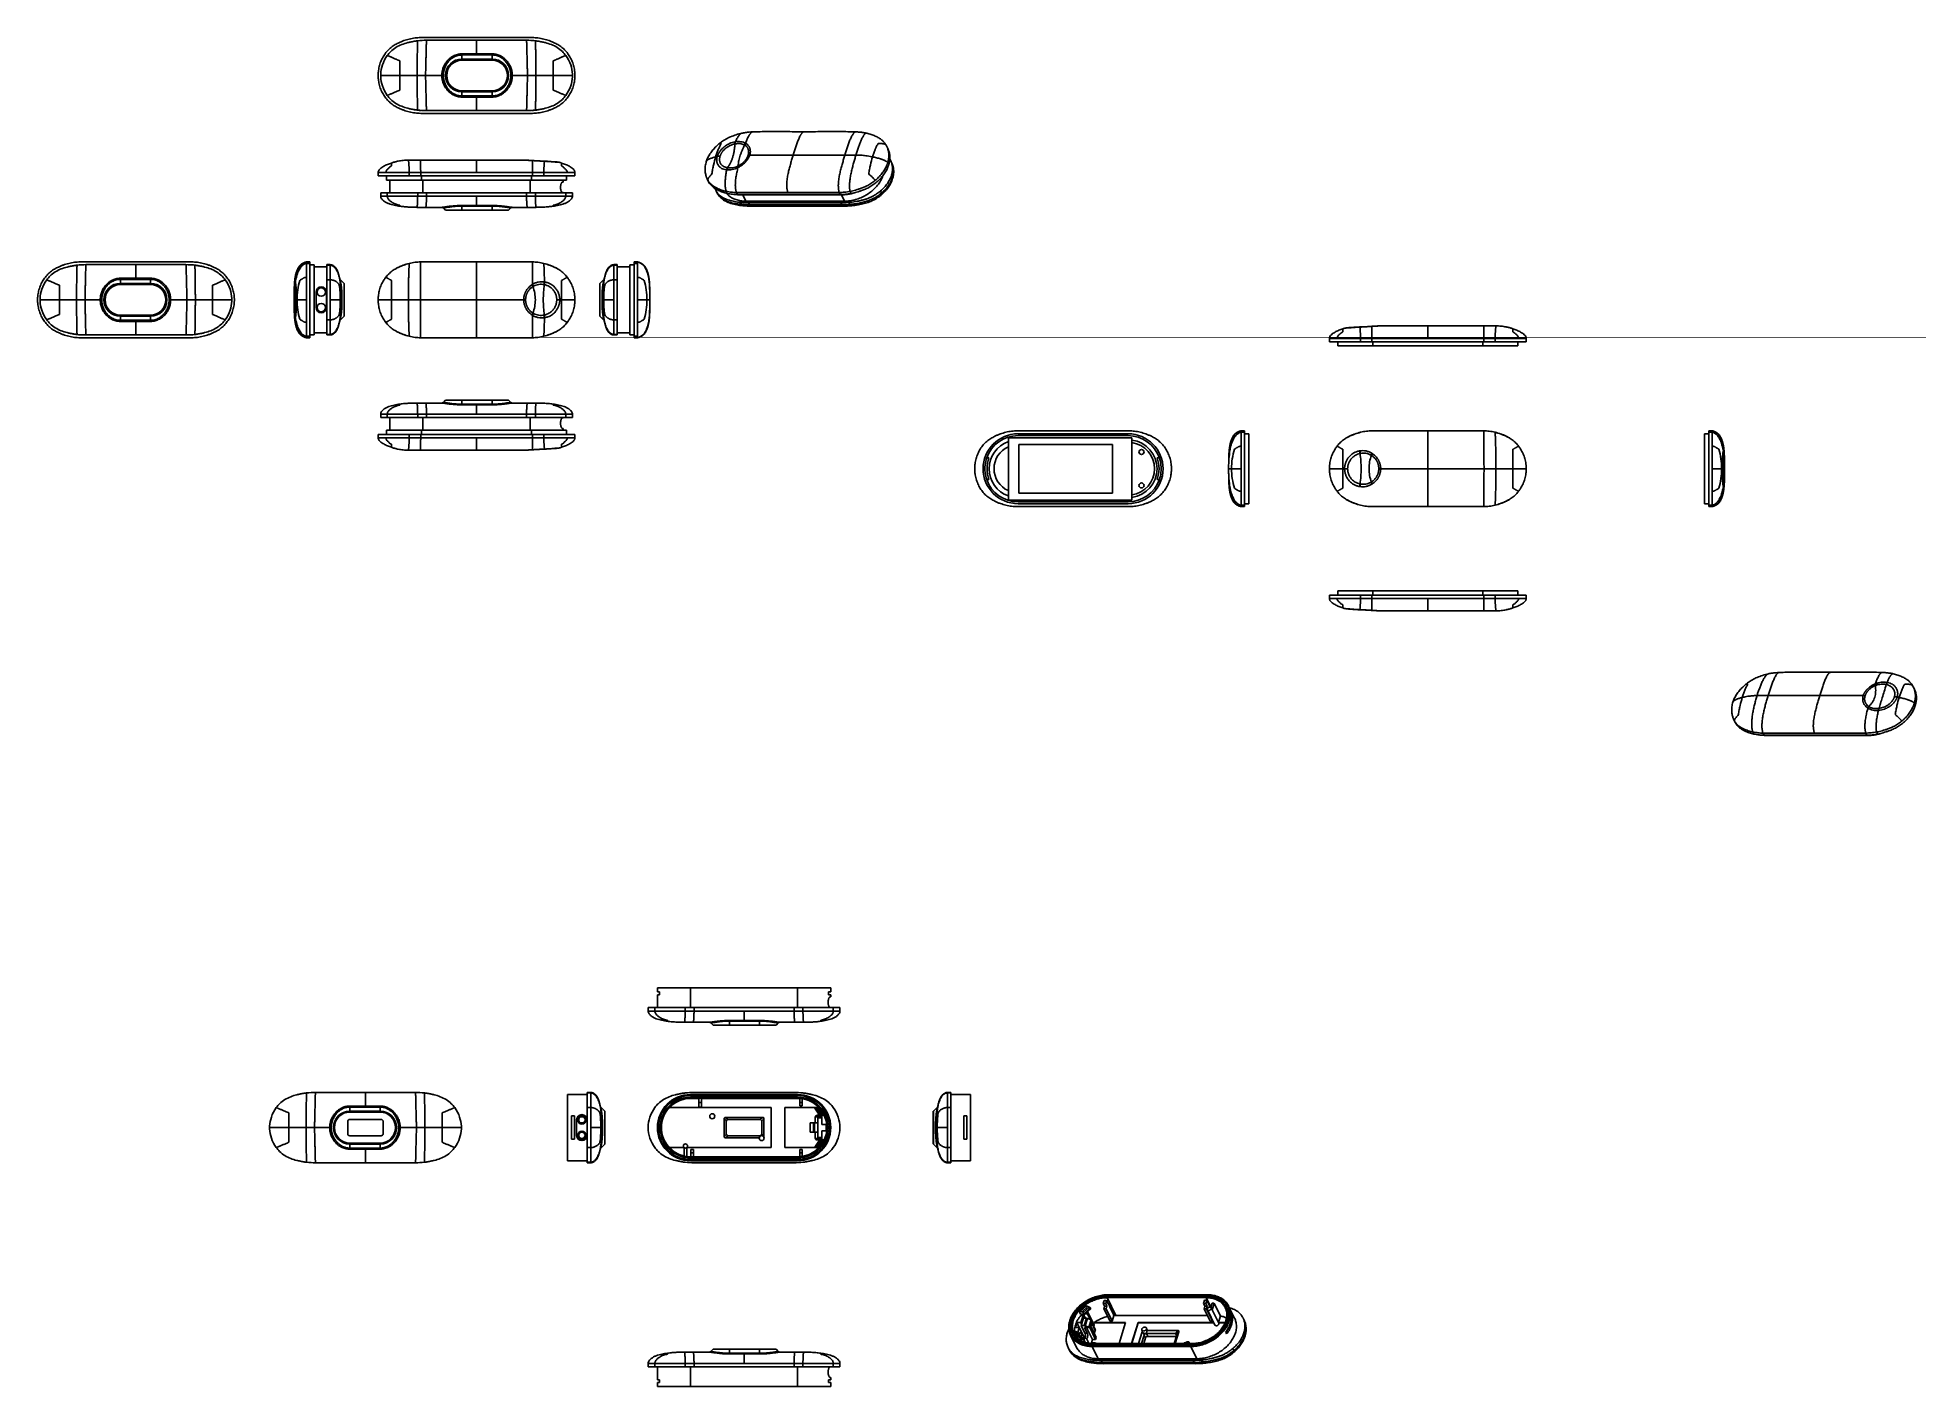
# Model space of a CAD drawing. Extents: x 12 to 460, y -119 to 203.
import ezdxf

# ---------------------------------------------------------------- set-up
doc = ezdxf.new("R2010")
doc.units = 0
doc.header["$LTSCALE"] = 16.335
doc.header["$MEASUREMENT"] = 0
doc.layers.get('0').update_dxf_attribs({"linetype": 'CONTINUOUS'})

msp = doc.modelspace()

# ---------------------------------------------------------------- linework, layer by layer
at = {"color": 7, "linetype": 'Continuous'}
for p, q in [((129.72, 202.88), (103.04, 202.88)), ((104.43, 202.23), (128.32, 202.23)), ((116.38, 198.73), (116.38, 202.23)), ((112.9, 198.73), (112.9, 198.98)), ((112.9, 197.69), (112.9, 198.73)), ((112.9, 197.76), (120.1, 197.76)), ((112.9, 197.69), (120.1, 197.69)), ((120.1, 197.53), (112.9, 197.53)), ((120.1, 197.48), (112.9, 197.48)), ((120.1, 198.73), (120.1, 198.98)), ((120.1, 197.69), (120.1, 198.73)), ((93.48, 193.83), (108.45, 193.83)), ((98.08, 197.34), (98.08, 194.11)), ((98.08, 194.11), (98.08, 193.83)), ((98.08, 193.55), (98.08, 193.83)), ((98.08, 190.33), (98.08, 193.55)), ((124.55, 193.83), (139.28, 193.83)), ((134.67, 197.34), (134.67, 194.11)), ((134.67, 194.11), (134.67, 193.83)), ((134.67, 193.55), (134.67, 193.83)), ((134.67, 190.33), (134.67, 193.55)), ((112.9, 190.18), (120.1, 190.18)), ((112.9, 190.13), (120.1, 190.13)), ((112.9, 188.93), (112.9, 189.97)), ((120.1, 189.97), (112.9, 189.97)), ((120.1, 189.9), (112.9, 189.9)), ((112.9, 188.93), (112.9, 188.68)), ((116.38, 185.43), (116.38, 188.93)), ((120.1, 188.93), (120.1, 189.97)), ((120.1, 188.93), (120.1, 188.68)), ((129.72, 184.78), (103.04, 184.78)), ((104.43, 185.43), (128.32, 185.43)), ((179.75, 180.03), (179.75, 180.03)), ((182.34, 180.36), (182.34, 180.36)), ((206.95, 180.36), (206.95, 180.36)), ((209.57, 180.03), (209.57, 180.03)), ((174.28, 177.47), (174.28, 177.47)), ((214.19, 177.22), (214.2, 177.2)), ((214.2, 177.2), (214.38, 176.87)), ((214.62, 176.37), (214.38, 176.87)), ((92.88, 170.63), (92.88, 169.83)), ((92.88, 170.63), (139.88, 170.63)), ((96.04, 172.92), (96.04, 172.21)), ((100.11, 173.63), (127.63, 173.63)), ((100.32, 169.83), (100.32, 170.63)), ((103.04, 169.83), (103.04, 170.63)), ((116.38, 170.63), (116.38, 173.63)), ((127.63, 173.63), (127.75, 173.63)), ((129.6, 173.51), (129.67, 173.51)), ((129.67, 173.51), (129.67, 173.51)), ((129.72, 169.83), (129.72, 170.63)), ((129.77, 173.5), (129.84, 173.5)), ((132.43, 169.83), (132.43, 170.63)), ((136, 173.13), (136, 173.13)), ((136.26, 173.07), (136, 173.13)), ((136.71, 172.92), (136.71, 172.21)), ((139.88, 169.83), (139.88, 170.63)), ((171.26, 173.26), (171.26, 173.26)), ((207, 174.83), (181.65, 174.83)), ((215.18, 173.73), (215.29, 173.53)), ((215.74, 172.53), (215.53, 173.03)), ((92.88, 169.83), (139.88, 169.83)), ((94.88, 169.83), (94.88, 168.83)), ((137.88, 168.83), (94.88, 168.83)), ((95.68, 168.83), (95.68, 165.83)), ((103.23, 169.83), (103.23, 168.83)), ((103.58, 165.83), (103.58, 168.83)), ((129.18, 168.83), (129.18, 165.83)), ((129.53, 169.83), (129.53, 168.83)), ((137.08, 168.38), (136.86, 168.38)), ((137.08, 168.83), (137.08, 168.38)), ((137.88, 169.83), (137.88, 168.83)), ((171.67, 168.74), (171.49, 169.07)), ((171.49, 169.07), (171.73, 168.57)), ((173.61, 166.24), (173.5, 166.44)), ((173.6, 166.24), (173.75, 165.95)), ((173.61, 166.24), (173.86, 165.74)), ((176.28, 165.65), (176.04, 166.15)), ((205.86, 165.65), (205.61, 166.15)), ((212.87, 166.24), (213.11, 165.74)), ((215.76, 169.18), (215.76, 169.18)), ((93.48, 165.83), (93.48, 165.03)), ((93.48, 165.83), (139.28, 165.83)), ((93.48, 165.03), (95.07, 165.03)), ((95.07, 165.83), (95.07, 165.03)), ((95.07, 165.03), (137.69, 165.03)), ((98.08, 162.83), (98.08, 162.59)), ((98.08, 162.59), (98.08, 162.59)), ((102.19, 162.33), (108.09, 162.33)), ((102.32, 165.83), (102.32, 165.03)), ((104.43, 165.83), (104.43, 165.03)), ((108.45, 162.19), (108.97, 161.66)), ((108.97, 161.66), (124.03, 161.66)), ((109.04, 161.63), (123.96, 161.63)), ((112.9, 162.63), (112.9, 162.77)), ((112.9, 161.63), (112.9, 162.63)), ((116.38, 165.03), (116.38, 162.63)), ((120.1, 162.63), (120.1, 162.77)), ((120.1, 161.63), (120.1, 162.63)), ((124.55, 162.19), (124.03, 161.66)), ((124.91, 162.33), (130.56, 162.33)), ((128.32, 165.83), (128.32, 165.03)), ((130.44, 165.83), (130.44, 165.03)), ((134.67, 162.83), (134.67, 162.59)), ((134.67, 162.59), (134.67, 162.59)), ((136.86, 165.88), (137.08, 165.88)), ((137.08, 165.88), (137.08, 165.83)), ((137.69, 165.83), (137.69, 165.03)), ((139.28, 165.03), (137.69, 165.03)), ((139.28, 165.03), (139.28, 165.83)), ((173.75, 165.95), (173.86, 165.74)), ((173.85, 165.74), (174.01, 165.5)), ((178.7, 165.38), (178.46, 165.88)), ((178.46, 165.88), (203.03, 165.88)), ((178.7, 165.38), (203.27, 165.38)), ((179.31, 165.38), (179.35, 165.31)), ((203.57, 165.31), (179.35, 165.31)), ((179.44, 163.5), (179.69, 163.01)), ((180.7, 163.8), (179.95, 165.31)), ((204.27, 163.8), (180.7, 163.8)), ((181.36, 163.41), (181.6, 162.91)), ((181.36, 163.41), (203.37, 163.41)), ((181.6, 162.91), (203.61, 162.91)), ((181.97, 162.62), (181.97, 162.62)), ((203.27, 165.38), (203.03, 165.88)), ((203.37, 163.41), (203.61, 162.91)), ((203.53, 165.39), (203.57, 165.31)), ((204.27, 163.8), (203.53, 165.31)), ((204.02, 162.62), (204.02, 162.62)), ((205.34, 163.5), (205.59, 163.01)), ((206, 162.71), (206, 162.71)), ((213.09, 165.33), (213.09, 165.33)), ((21.69, 149.29), (48.37, 149.29)), ((23.08, 148.64), (46.98, 148.64)), ((35.03, 145.13), (35.03, 148.64)), ((75.79, 131.19), (75.79, 149.29)), ((75.79, 149.29), (76.59, 149.29)), ((76.59, 148.94), (75.79, 148.94)), ((76.59, 131.19), (76.59, 149.29)), ((76.59, 148.59), (77.59, 148.59)), ((77.59, 148.59), (77.59, 131.89)), ((80.59, 148.14), (77.59, 148.14)), ((80.59, 131.84), (80.59, 148.64)), ((80.59, 148.64), (81.39, 148.64)), ((80.59, 148.51), (81.39, 148.51)), ((81.39, 145.01), (81.39, 148.64)), ((81.48, 148.63), (81.39, 148.64)), ((81.49, 148.63), (81.48, 148.63)), ((82.39, 148.21), (82.39, 148.21)), ((100.32, 148.94), (100.32, 148.94)), ((103.04, 149.29), (129.72, 149.29)), ((116.38, 131.19), (116.38, 149.29)), ((132.43, 148.94), (132.43, 148.94)), ((148.2, 148.21), (148.2, 148.21)), ((149.2, 148.64), (149.11, 148.63)), ((149.11, 148.63), (149.11, 148.63)), ((149.2, 139.91), (149.2, 148.64)), ((150, 148.64), (149.2, 148.64)), ((150, 148.51), (149.2, 148.51)), ((150, 131.84), (150, 148.64)), ((150, 148.14), (153, 148.14)), ((153, 131.89), (153, 148.59)), ((154, 148.59), (153, 148.59)), ((154, 131.19), (154, 149.29)), ((154, 149.29), (154.8, 149.29)), ((154, 148.94), (154.8, 148.94)), ((154.8, 131.19), (154.8, 149.29)), ((154.92, 149.27), (154.8, 149.29)), ((16.74, 143.74), (16.73, 140.52)), ((31.31, 145.13), (31.31, 145.39)), ((31.31, 144.09), (31.31, 145.13)), ((31.31, 144.16), (38.51, 144.16)), ((31.31, 144.09), (38.51, 144.09)), ((38.51, 143.94), (31.31, 143.94)), ((38.51, 143.89), (31.31, 143.89)), ((38.51, 145.13), (38.51, 145.39)), ((38.51, 144.09), (38.51, 145.13)), ((53.33, 143.74), (53.33, 140.52)), ((73.09, 144.04), (73.09, 144.03)), ((80.59, 145.01), (81.39, 145.02)), ((81.39, 140.56), (81.39, 145.01)), ((83.65, 145.49), (83.65, 145.49)), ((83.75, 144.98), (83.65, 145.49)), ((83.75, 144.97), (83.75, 144.98)), ((83.79, 145.13), (84.76, 144.16)), ((84.76, 136.31), (84.76, 144.16)), ((84.79, 144.09), (84.79, 136.38)), ((96.04, 144.89), (96.04, 135.58)), ((96.88, 147.56), (96.85, 147.55)), ((135.87, 147.56), (135.9, 147.55)), ((136.71, 135.58), (136.71, 144.89)), ((145.8, 144.09), (145.8, 136.38)), ((145.83, 144.16), (146.8, 145.13)), ((145.83, 144.16), (145.83, 136.31)), ((146.94, 145.49), (146.84, 144.98)), ((146.84, 144.98), (146.84, 144.98)), ((146.94, 145.49), (146.94, 145.49)), ((150, 145.01), (149.2, 145.02)), ((26.85, 140.24), (12.13, 140.24)), ((16.73, 140.52), (16.74, 140.24)), ((16.73, 139.95), (16.74, 140.24)), ((16.74, 136.73), (16.73, 139.95)), ((42.96, 140.24), (57.93, 140.24)), ((53.33, 140.52), (53.33, 140.24)), ((53.33, 139.95), (53.33, 140.24)), ((53.33, 136.73), (53.33, 139.95)), ((72.79, 140.24), (72.86, 140.24)), ((75.79, 140.24), (73.29, 140.24)), ((78.04, 142.08), (78.04, 138.39)), ((80.54, 138.39), (80.54, 142.08)), ((81.39, 140.56), (81.39, 131.84)), ((84.24, 140.24), (81.39, 140.24)), ((92.88, 140.24), (128.1, 140.24)), ((139.88, 140.24), (135.53, 140.24)), ((146.35, 140.24), (149.2, 140.24)), ((149.2, 139.91), (149.2, 135.46)), ((154.8, 140.24), (157.8, 140.24)), ((31.31, 136.59), (38.51, 136.59)), ((31.31, 136.54), (38.51, 136.54)), ((31.31, 135.34), (31.31, 136.38)), ((38.51, 136.38), (31.31, 136.38)), ((38.51, 136.31), (31.31, 136.31)), ((31.31, 135.34), (31.31, 135.08)), ((35.03, 131.84), (35.03, 135.34)), ((38.51, 135.34), (38.51, 136.38)), ((38.51, 135.34), (38.51, 135.08)), ((73.09, 136.43), (73.09, 136.44)), ((80.59, 135.46), (81.39, 135.46)), ((83.65, 134.98), (83.75, 135.49)), ((83.65, 134.98), (83.65, 134.98)), ((83.75, 135.49), (83.75, 135.49)), ((84.76, 136.31), (83.79, 135.34)), ((145.83, 136.31), (146.8, 135.34)), ((146.84, 135.5), (146.84, 135.49)), ((146.84, 135.49), (146.94, 134.98)), ((146.94, 134.98), (146.94, 134.98)), ((150, 135.46), (149.2, 135.46)), ((149.2, 131.84), (149.2, 135.46)), ((21.69, 131.19), (48.37, 131.19)), ((23.08, 131.84), (46.98, 131.84)), ((75.67, 131.2), (75.79, 131.19)), ((76.59, 131.53), (75.79, 131.53)), ((76.59, 131.19), (75.79, 131.19)), ((76.59, 131.89), (77.59, 131.89)), ((77.59, 132.34), (80.59, 132.34)), ((80.59, 131.96), (81.39, 131.96)), ((80.59, 131.84), (81.39, 131.84)), ((81.48, 131.84), (81.39, 131.84)), ((81.48, 131.84), (81.48, 131.84)), ((82.39, 132.26), (82.39, 132.26)), ((96.88, 132.91), (96.85, 132.93)), ((100.32, 131.53), (100.32, 131.53)), ((103.04, 131.19), (129.72, 131.19)), ((132.43, 131.53), (132.43, 131.53)), ((135.87, 132.91), (135.9, 132.93)), ((148.2, 132.26), (148.2, 132.26)), ((149.1, 131.84), (149.11, 131.84)), ((149.11, 131.84), (149.2, 131.84)), ((150, 131.96), (149.2, 131.96)), ((150, 131.84), (149.2, 131.84)), ((153, 132.34), (150, 132.34)), ((154, 131.89), (153, 131.89)), ((154, 131.53), (154.8, 131.53)), ((154.8, 131.19), (154, 131.19)), ((320.1, 131.03), (320.1, 130.23)), ((320.1, 131.03), (367.1, 131.03)), ((320.1, 130.23), (367.1, 130.23)), ((322.1, 130.23), (322.1, 129.23)), ((323.26, 133.32), (323.26, 132.61)), ((323.72, 133.47), (323.98, 133.52)), ((323.98, 133.52), (323.98, 133.52)), ((327.55, 130.23), (327.55, 131.03)), ((330.21, 133.9), (330.14, 133.9)), ((330.26, 130.23), (330.26, 131.03)), ((330.38, 133.91), (330.31, 133.91)), ((330.31, 133.91), (330.31, 133.91)), ((330.45, 130.23), (330.45, 129.23)), ((332.34, 134.03), (332.23, 134.03)), ((359.87, 134.03), (332.34, 134.03)), ((343.6, 131.03), (343.6, 134.03)), ((356.75, 130.23), (356.75, 129.23)), ((356.94, 130.23), (356.94, 131.03)), ((359.66, 130.23), (359.66, 131.03)), ((363.94, 133.32), (363.94, 132.61)), ((365.1, 130.23), (365.1, 129.23)), ((367.1, 130.23), (367.1, 131.03)), ((365.1, 129.23), (322.1, 129.23)), ((93.48, 112.89), (95.07, 112.9)), ((93.48, 112.89), (93.48, 112.09)), ((95.07, 112.09), (95.07, 112.9)), ((95.07, 112.89), (137.69, 112.89)), ((98.08, 115.1), (98.08, 115.34)), ((98.08, 115.34), (98.08, 115.34)), ((102.19, 115.59), (108.09, 115.59)), ((102.32, 112.09), (102.32, 112.89)), ((104.43, 112.09), (104.43, 112.89)), ((108.45, 115.74), (108.97, 116.27)), ((124.03, 116.27), (108.97, 116.27)), ((123.96, 116.29), (109.04, 116.29)), ((112.9, 115.3), (112.9, 116.29)), ((112.9, 115.3), (112.9, 115.16)), ((116.38, 115.3), (116.38, 112.89)), ((120.1, 115.3), (120.1, 116.29)), ((120.1, 115.3), (120.1, 115.16)), ((124.55, 115.74), (124.03, 116.27)), ((124.91, 115.59), (130.56, 115.59)), ((128.32, 112.09), (128.32, 112.89)), ((130.44, 112.09), (130.44, 112.89)), ((134.67, 115.34), (134.67, 115.34)), ((134.67, 115.1), (134.67, 115.34)), ((139.28, 112.89), (137.69, 112.9)), ((137.69, 112.09), (137.69, 112.9)), ((139.28, 112.09), (139.28, 112.89)), ((92.88, 108.09), (92.88, 107.29)), ((92.88, 108.09), (139.88, 108.09)), ((93.48, 112.09), (139.28, 112.09)), ((94.88, 108.09), (94.88, 109.09)), ((94.88, 109.09), (137.88, 109.09)), ((95.68, 109.09), (95.68, 112.09)), ((100.32, 108.09), (100.32, 107.29)), ((103.04, 108.09), (103.04, 107.29)), ((103.23, 108.09), (103.23, 109.09)), ((103.58, 112.09), (103.58, 109.09)), ((129.18, 112.09), (129.18, 109.09)), ((129.53, 108.09), (129.53, 109.09)), ((129.72, 108.09), (129.72, 107.29)), ((132.43, 108.09), (132.43, 107.29)), ((137.08, 112.04), (136.86, 112.04)), ((136.86, 109.54), (137.08, 109.54)), ((137.08, 112.04), (137.08, 112.09)), ((137.08, 109.09), (137.08, 109.54)), ((137.88, 108.09), (137.88, 109.09)), ((139.88, 107.29), (139.88, 108.09)), ((272.2, 108.94), (245.52, 108.94)), ((272.01, 108.24), (245.71, 108.24)), ((272.01, 107.79), (245.71, 107.79)), ((299.01, 90.84), (299.01, 108.94)), ((299.01, 108.94), (299.81, 108.94)), ((299.81, 108.6), (299.01, 108.6)), ((299.81, 90.84), (299.81, 108.94)), ((299.81, 108.24), (300.81, 108.24)), ((300.81, 108.24), (300.81, 91.54)), ((327.55, 108.6), (327.55, 108.6)), ((330.26, 108.94), (356.94, 108.94)), ((343.6, 90.84), (343.6, 108.94)), ((359.66, 108.6), (359.66, 108.6)), ((409.69, 91.54), (409.69, 108.24)), ((410.69, 108.24), (409.69, 108.24)), ((410.69, 90.84), (410.69, 108.94)), ((410.69, 108.94), (411.49, 108.94)), ((410.69, 108.6), (411.49, 108.6)), ((411.49, 90.84), (411.49, 108.94)), ((411.61, 108.93), (411.49, 108.94)), ((92.88, 107.29), (139.88, 107.29)), ((96.04, 105.01), (96.04, 105.72)), ((100.11, 104.29), (127.63, 104.29)), ((116.38, 107.29), (116.38, 104.29)), ((127.63, 104.29), (127.75, 104.3)), ((129.6, 104.42), (129.67, 104.42)), ((129.67, 104.42), (129.67, 104.42)), ((129.77, 104.43), (129.84, 104.43)), ((136.26, 104.86), (136, 104.8)), ((136, 104.8), (136, 104.8)), ((136.71, 105.01), (136.71, 105.72)), ((243.41, 92.39), (243.41, 107.29)), ((272.91, 107.29), (243.41, 107.29)), ((245.91, 105.69), (245.91, 94.09)), ((268.31, 105.69), (245.91, 105.69)), ((268.31, 94.09), (268.31, 105.69)), ((272.91, 92.39), (272.91, 107.29)), ((323.26, 95.24), (323.26, 104.55)), ((324.11, 107.22), (324.08, 107.2)), ((363.1, 107.22), (363.12, 107.2)), ((363.94, 104.55), (363.94, 95.24)), ((414.19, 103.7), (414.19, 103.69)), ((238.25, 102.49), (238.78, 102.49)), ((278.94, 102.49), (279.47, 102.49)), ((299.01, 99.89), (296.01, 99.89)), ((324.44, 99.89), (320.1, 99.89)), ((367.1, 99.89), (331.88, 99.89)), ((411.49, 99.89), (413.99, 99.89)), ((414.49, 99.89), (414.42, 99.89)), ((238.78, 97.29), (238.25, 97.29)), ((279.47, 97.29), (278.94, 97.29)), ((414.19, 96.09), (414.19, 96.1)), ((243.41, 92.39), (272.91, 92.39)), ((272.2, 90.84), (245.52, 90.84)), ((245.71, 91.99), (272.01, 91.99)), ((245.71, 91.54), (272.01, 91.54)), ((245.91, 94.09), (268.31, 94.09)), ((298.89, 90.85), (299.01, 90.84)), ((299.81, 91.19), (299.01, 91.19)), ((299.81, 90.84), (299.01, 90.84)), ((299.81, 91.54), (300.81, 91.54)), ((324.11, 92.57), (324.08, 92.58)), ((327.55, 91.19), (327.55, 91.19)), ((330.26, 90.84), (356.94, 90.84)), ((359.66, 91.19), (359.66, 91.19)), ((363.1, 92.57), (363.12, 92.58)), ((410.69, 91.54), (409.69, 91.54)), ((410.69, 91.19), (411.49, 91.19)), ((411.49, 90.84), (410.69, 90.84)), ((320.1, 69.72), (320.1, 68.92)), ((320.1, 69.72), (367.1, 69.72)), ((320.1, 68.92), (367.1, 68.92)), ((322.1, 69.72), (322.1, 70.72)), ((322.1, 70.72), (365.1, 70.72)), ((323.26, 66.64), (323.26, 67.35)), ((327.55, 69.72), (327.55, 68.92)), ((330.26, 69.72), (330.26, 68.92)), ((330.45, 69.72), (330.45, 70.72)), ((343.6, 68.92), (343.6, 65.92)), ((356.75, 69.72), (356.75, 70.72)), ((356.94, 69.72), (356.94, 68.92)), ((359.66, 69.72), (359.66, 68.92)), ((363.94, 66.64), (363.94, 67.35)), ((365.1, 69.72), (365.1, 70.72)), ((367.1, 68.92), (367.1, 69.72)), ((323.72, 66.49), (323.98, 66.43)), ((323.98, 66.43), (323.98, 66.43)), ((330.21, 66.06), (330.14, 66.06)), ((330.38, 66.05), (330.31, 66.05)), ((330.31, 66.05), (330.31, 66.05)), ((332.34, 65.92), (332.23, 65.93)), ((359.87, 65.92), (332.34, 65.92)), ((424.95, 50.9), (424.95, 50.9)), ((427.54, 51.22), (427.54, 51.22)), ((452.15, 51.22), (452.15, 51.22)), ((454.77, 50.9), (454.77, 50.9)), ((419.48, 48.33), (419.48, 48.33)), ((422.23, 45.7), (447.59, 45.7)), ((459.39, 48.09), (459.4, 48.06)), ((459.4, 48.06), (459.58, 47.74)), ((459.82, 47.24), (459.58, 47.74)), ((416.46, 44.12), (416.46, 44.12)), ((416.69, 39.93), (416.93, 39.44)), ((416.87, 39.61), (416.69, 39.93)), ((421.48, 36.52), (421.24, 37.02)), ((423.9, 36.25), (423.66, 36.75)), ((423.66, 36.75), (448.23, 36.75)), ((448.47, 36.25), (423.9, 36.25)), ((424.51, 36.25), (424.55, 36.18)), ((448.77, 36.18), (424.55, 36.18)), ((448.47, 36.25), (448.23, 36.75)), ((448.73, 36.26), (448.77, 36.18)), ((451.06, 36.52), (450.82, 37.02)), ((159.58, -24.14), (159.58, -25.04)), ((159.58, -24.14), (200.98, -24.14)), ((160.09, -25.04), (159.58, -25.04)), ((159.58, -25.74), (159.58, -28.84)), ((160.09, -25.74), (159.58, -25.74)), ((160.09, -25.04), (160.09, -25.74)), ((167.48, -28.84), (167.48, -24.14)), ((193.08, -24.14), (193.08, -28.84)), ((200.47, -25.04), (200.98, -25.04)), ((200.47, -25.74), (200.47, -25.04)), ((200.47, -25.74), (200.98, -25.74)), ((200.98, -26.29), (200.76, -26.29)), ((200.98, -24.14), (200.98, -25.04)), ((200.98, -25.74), (200.98, -26.29)), ((157.38, -28.84), (157.38, -29.64)), ((157.38, -28.84), (203.18, -28.84)), ((157.38, -29.64), (203.18, -29.64)), ((158.97, -28.84), (158.97, -29.64)), ((166.22, -28.84), (166.22, -29.64)), ((168.33, -28.84), (168.33, -29.64)), ((180.28, -29.64), (180.28, -32.05)), ((192.23, -28.84), (192.23, -29.64)), ((194.34, -28.84), (194.34, -29.64)), ((200.76, -28.79), (200.98, -28.79)), ((200.98, -28.79), (200.98, -28.84)), ((201.59, -28.84), (201.59, -29.64)), ((203.18, -29.64), (203.18, -28.84)), ((161.98, -31.84), (161.98, -32.08)), ((161.98, -32.08), (161.98, -32.09)), ((166.09, -32.34), (172, -32.34)), ((172.35, -32.49), (172.88, -33.01)), ((172.88, -33.01), (187.93, -33.01)), ((172.95, -33.04), (187.86, -33.04)), ((176.8, -33.04), (176.8, -31.91)), ((184, -33.04), (184, -31.91)), ((188.46, -32.49), (187.93, -33.01)), ((188.81, -32.34), (194.47, -32.34)), ((198.58, -31.84), (198.58, -32.08)), ((198.58, -32.08), (198.58, -32.09)), ((77.91, -49.09), (101.8, -49.09)), ((89.85, -52.59), (89.85, -49.09)), ((142.84, -65.89), (142.84, -49.09)), ((142.84, -49.09), (143.64, -49.09)), ((142.84, -49.22), (143.64, -49.22)), ((143.64, -65.89), (143.64, -49.09)), ((143.73, -49.09), (143.64, -49.09)), ((143.74, -49.09), (143.73, -49.09)), ((192.23, -49.09), (168.33, -49.09)), ((228.77, -49.09), (228.77, -49.09)), ((228.86, -49.09), (228.77, -49.09)), ((228.86, -49.09), (228.86, -65.89)), ((229.66, -49.09), (228.86, -49.09)), ((229.66, -49.22), (228.86, -49.22)), ((229.66, -65.89), (229.66, -49.09)), ((86.13, -53.63), (86.13, -52.34)), ((86.13, -53.56), (93.33, -53.56)), ((86.13, -53.63), (93.33, -53.63)), ((93.33, -53.79), (86.13, -53.79)), ((93.33, -53.63), (93.33, -52.34)), ((138.14, -65.39), (138.14, -49.59)), ((142.84, -49.59), (138.14, -49.59)), ((142.84, -52.71), (143.64, -52.71)), ((144.65, -49.52), (144.64, -49.52)), ((145.9, -52.24), (145.9, -52.23)), ((146, -52.75), (145.9, -52.24)), ((146, -52.75), (146, -52.75)), ((147.01, -53.56), (146.04, -52.59)), ((147.01, -61.42), (147.01, -53.56)), ((147.04, -53.63), (147.04, -61.35)), ((162.42, -52.69), (186.77, -52.69)), ((193.08, -49.59), (167.48, -49.59)), ((193.08, -49.84), (167.48, -49.84)), ((167.48, -50.24), (193.08, -50.24)), ((167.48, -50.49), (167.48, -50.51)), ((193.08, -50.49), (167.48, -50.49)), ((169.48, -50.51), (167.48, -50.51)), ((169.48, -50.49), (169.48, -51.49)), ((170.08, -50.49), (169.48, -50.49)), ((169.48, -52.59), (169.48, -51.49)), ((169.48, -51.49), (170.08, -51.49)), ((169.48, -52.59), (170.08, -52.59)), ((170.08, -51.49), (170.08, -50.49)), ((193.08, -50.51), (170.08, -50.51)), ((170.08, -52.59), (170.08, -51.49)), ((186.77, -52.69), (186.77, -62.28)), ((190.03, -52.69), (198.14, -52.69)), ((190.03, -62.28), (190.03, -52.69)), ((193.08, -50.49), (193.08, -50.51)), ((193.58, -50.51), (193.58, -51.49)), ((194.18, -51.49), (193.58, -51.49)), ((193.58, -52.29), (193.58, -51.49)), ((193.58, -52.29), (194.18, -52.29)), ((194.18, -51.49), (194.18, -50.58)), ((194.18, -52.29), (194.18, -51.49)), ((197.21, -52.84), (198.31, -52.84)), ((197.21, -52.84), (198.3, -54.49)), ((197.39, -52.84), (198.48, -54.49)), ((198.73, -54.49), (197.64, -52.84)), ((199.15, -54.49), (198.06, -52.84)), ((225.46, -53.63), (225.46, -61.35)), ((225.49, -53.56), (226.46, -52.59)), ((225.49, -53.56), (225.49, -61.42)), ((226.6, -52.24), (226.5, -52.75)), ((226.5, -52.75), (226.5, -52.75)), ((226.6, -52.24), (226.6, -52.23)), ((227.86, -49.52), (227.86, -49.52)), ((229.66, -52.71), (228.86, -52.71)), ((229.66, -49.59), (234.36, -49.59)), ((234.36, -49.59), (234.36, -65.39)), ((81.68, -57.49), (66.95, -57.49)), ((71.56, -61), (71.56, -53.99)), ((85.6, -58.94), (85.6, -56.04)), ((86.1, -55.54), (93.6, -55.54)), ((94.1, -56.04), (94.1, -58.94)), ((97.78, -57.49), (112.75, -57.49)), ((108.15, -53.99), (108.15, -61)), ((139.04, -60.29), (139.04, -54.69)), ((139.74, -54.69), (139.04, -54.69)), ((139.74, -60.29), (139.74, -54.69)), ((140.29, -55.64), (140.29, -59.34)), ((142.79, -59.34), (142.79, -55.64)), ((146.49, -57.49), (143.64, -57.49)), ((175.53, -55.39), (175.53, -59.59)), ((176.05, -55.91), (175.53, -55.39)), ((184.68, -55.04), (175.88, -55.04)), ((175.88, -55.04), (176.4, -55.56)), ((176.03, -56.04), (176.03, -58.94)), ((184.03, -55.54), (176.53, -55.54)), ((184.16, -55.56), (184.68, -55.04)), ((185.03, -55.39), (184.51, -55.91)), ((184.53, -58.94), (184.53, -56.04)), ((185.03, -59.59), (185.03, -55.39)), ((196.08, -56.39), (197.88, -56.39)), ((196.08, -58.59), (196.08, -56.39)), ((196.86, -56.39), (196.86, -58.59)), ((197.13, -56.39), (197.13, -58.59)), ((197.28, -55.04), (197.28, -56.39)), ((198.88, -54.89), (197.3, -54.89)), ((197.78, -54.54), (199.42, -54.54)), ((198.88, -55.14), (197.88, -55.14)), ((197.88, -59.84), (197.88, -55.14)), ((198.3, -54.49), (199.4, -54.49)), ((198.88, -54.54), (198.88, -56.74)), ((198.88, -56.74), (199.88, -56.74)), ((198.88, -58.24), (199.88, -58.24)), ((198.88, -58.24), (198.88, -60.44)), ((199.88, -58.24), (199.88, -56.74)), ((226.01, -57.49), (228.86, -57.49)), ((232.76, -60.29), (232.76, -54.69)), ((233.46, -54.69), (232.76, -54.69)), ((233.46, -60.29), (233.46, -54.69)), ((93.6, -59.44), (86.1, -59.44)), ((86.13, -61.19), (93.33, -61.19)), ((86.13, -62.64), (86.13, -61.35)), ((93.33, -61.35), (86.13, -61.35)), ((93.33, -61.42), (86.13, -61.42)), ((89.85, -65.89), (89.85, -62.39)), ((93.33, -61.35), (93.33, -62.64)), ((139.74, -60.29), (139.04, -60.29)), ((142.84, -62.27), (143.64, -62.27)), ((145.9, -62.74), (146, -62.23)), ((145.9, -62.74), (145.9, -62.75)), ((146, -62.23), (146, -62.23)), ((147.01, -61.42), (146.04, -62.39)), ((165.96, -62.28), (162.41, -62.28)), ((165.96, -64.3), (165.96, -62.28)), ((165.98, -62.29), (165.98, -64.32)), ((166.58, -64.43), (166.58, -62.29)), ((166.6, -64.41), (166.6, -62.28)), ((186.77, -62.28), (166.6, -62.28)), ((167.58, -62.69), (167.58, -63.49)), ((168.18, -62.69), (167.58, -62.69)), ((168.18, -62.69), (168.18, -63.49)), ((175.53, -59.59), (176.05, -59.07)), ((176.4, -59.42), (175.88, -59.94)), ((175.88, -59.94), (183.88, -59.94)), ((176.53, -59.44), (184.03, -59.44)), ((184.16, -59.42), (184.2, -59.46)), ((184.51, -59.07), (185.03, -59.59)), ((198.15, -62.28), (190.03, -62.28)), ((194.18, -62.69), (193.58, -62.69)), ((193.58, -62.69), (193.58, -63.49)), ((194.18, -62.69), (194.18, -63.49)), ((196.08, -58.59), (197.88, -58.59)), ((198.3, -60.49), (197.21, -62.14)), ((197.21, -62.14), (198.31, -62.14)), ((197.28, -58.59), (197.28, -59.94)), ((198.88, -60.09), (197.3, -60.09)), ((198.48, -60.49), (197.39, -62.14)), ((197.64, -62.14), (198.73, -60.49)), ((197.78, -60.44), (199.42, -60.44)), ((198.88, -59.84), (197.88, -59.84)), ((198.06, -62.14), (199.15, -60.49)), ((198.3, -60.49), (199.4, -60.49)), ((226.46, -62.39), (225.49, -61.42)), ((226.5, -62.23), (226.6, -62.74)), ((226.5, -62.23), (226.5, -62.23)), ((226.6, -62.74), (226.6, -62.75)), ((229.66, -62.27), (228.86, -62.27)), ((233.46, -60.29), (232.76, -60.29)), ((77.91, -65.89), (101.8, -65.89)), ((138.14, -65.39), (142.84, -65.39)), ((142.84, -65.76), (143.64, -65.76)), ((142.84, -65.89), (143.64, -65.89)), ((143.74, -65.89), (143.64, -65.89)), ((143.74, -65.89), (143.74, -65.89)), ((144.65, -65.46), (144.64, -65.46)), ((165.96, -64.3), (165.98, -64.32)), ((167.48, -64.49), (167.48, -64.47)), ((167.48, -64.47), (167.58, -64.47)), ((167.48, -64.49), (193.08, -64.49)), ((193.08, -64.74), (167.48, -64.74)), ((167.48, -65.14), (193.08, -65.14)), ((167.48, -65.39), (193.08, -65.39)), ((167.58, -63.49), (167.58, -64.49)), ((167.58, -63.49), (168.18, -63.49)), ((168.18, -64.49), (167.58, -64.49)), ((168.18, -64.49), (168.18, -63.49)), ((168.18, -64.47), (193.08, -64.47)), ((192.23, -65.89), (168.33, -65.89)), ((193.08, -64.49), (193.08, -64.47)), ((194.18, -63.49), (193.58, -63.49)), ((193.58, -63.49), (193.58, -64.47)), ((194.18, -64.4), (194.18, -63.49)), ((227.86, -65.46), (227.86, -65.46)), ((228.76, -65.89), (228.77, -65.89)), ((228.77, -65.89), (228.86, -65.89)), ((229.66, -65.76), (228.86, -65.76)), ((229.66, -65.89), (228.86, -65.89)), ((234.36, -65.39), (229.66, -65.39)), ((267.04, -98.11), (269.11, -102.35)), ((290.62, -98.11), (267.04, -98.11)), ((267.1, -97.91), (290.68, -97.91)), ((267.2, -97.6), (267.29, -97.78)), ((290.78, -97.6), (267.2, -97.6)), ((290.84, -97.4), (267.26, -97.4)), ((290.87, -97.78), (267.29, -97.78)), ((290.62, -98.11), (291.74, -100.4)), ((290.78, -97.6), (290.87, -97.78)), ((260.65, -102.05), (260.34, -101.43)), ((260.34, -101.43), (260.57, -101.43)), ((261.98, -100.13), (260.57, -101.43)), ((260.65, -102.05), (261.66, -102.05)), ((260.71, -104.06), (261.24, -102.34)), ((261.24, -102.34), (260.74, -102.34)), ((261.35, -103.04), (260.82, -104.76)), ((262.42, -100.22), (261.01, -101.52)), ((261.3, -101.65), (261.01, -101.52)), ((261.24, -102.34), (261.59, -103.04)), ((261.3, -101.65), (262.71, -100.35)), ((261.35, -103.04), (262.04, -103.04)), ((261.51, -104.76), (262.04, -103.04)), ((261.57, -101.87), (262.98, -100.57)), ((261.57, -101.87), (261.66, -102.05)), ((261.66, -102.05), (263.07, -100.76)), ((261.7, -102.01), (262.28, -102.01)), ((261.98, -100.13), (261.75, -100.13)), ((261.78, -104.81), (262.32, -103.09)), ((262.42, -101.54), (262.21, -101.54)), ((262.28, -102.01), (262.42, -101.54)), ((262.91, -103.31), (262.28, -102.01)), ((263.19, -103.41), (262.32, -103.09)), ((262.71, -100.35), (262.42, -100.22)), ((263.92, -104.59), (262.42, -101.54)), ((262.98, -100.57), (263.07, -100.76)), ((266.31, -98.8), (266.09, -99.51)), ((266.09, -99.51), (266.4, -100.13)), ((266.09, -99.51), (266.65, -99.51)), ((266.21, -100.76), (266.4, -100.13)), ((267.69, -103.73), (266.21, -100.76)), ((266.21, -100.76), (266.76, -100.76)), ((266.95, -100.13), (266.4, -100.13)), ((266.65, -99.51), (266.88, -98.74)), ((266.65, -99.51), (266.95, -100.13)), ((266.76, -100.76), (266.95, -100.13)), ((268.21, -103.73), (266.76, -100.76)), ((268.63, -102.37), (268.21, -103.73)), ((290.95, -102.35), (269.11, -102.35)), ((290.28, -98.73), (290.04, -99.51)), ((290.59, -99.51), (290.04, -99.51)), ((290.04, -99.51), (290.35, -100.13)), ((290.16, -100.76), (290.35, -100.13)), ((290.16, -100.76), (290.7, -100.76)), ((291.64, -103.73), (290.16, -100.76)), ((290.28, -98.73), (290.84, -98.73)), ((290.9, -100.13), (290.35, -100.13)), ((290.59, -99.51), (290.84, -98.73)), ((290.59, -99.51), (290.9, -100.13)), ((290.7, -100.76), (290.9, -100.13)), ((292.16, -103.73), (290.7, -100.76)), ((291.64, -100.39), (290.84, -98.73)), ((292.76, -104.65), (290.96, -100.98)), ((292.05, -99.4), (291.73, -100.43)), ((293.65, -104.21), (291.85, -100.54)), ((292.09, -101.04), (292.57, -99.48)), ((294.05, -102.48), (292.57, -99.48)), ((294.05, -102.48), (293.57, -104.04)), ((296.02, -100.11), (297.45, -103.03)), ((296.69, -101.96), (296.9, -102.39)), ((296.9, -102.39), (296.7, -102.39)), ((299.36, -102.77), (299.47, -102.97)), ((258.26, -107.07), (259.69, -109.99)), ((259.12, -106.13), (258.89, -106.13)), ((259.12, -106.13), (259.73, -107.42)), ((259.79, -104.06), (259.42, -105.23)), ((260.34, -105.23), (259.42, -105.23)), ((259.56, -106.22), (260.16, -107.51)), ((259.85, -106.35), (259.56, -106.22)), ((259.58, -107.42), (259.73, -107.42)), ((259.79, -104.06), (261.37, -107.29)), ((260.71, -104.06), (259.79, -104.06)), ((260.46, -107.64), (259.85, -106.35)), ((259.98, -106.42), (260.34, -105.23)), ((260.12, -106.57), (260.21, -106.75)), ((260.73, -107.86), (260.12, -106.57)), ((260.46, -107.64), (260.16, -107.51)), ((260.81, -108.04), (260.21, -106.75)), ((261.57, -107.74), (260.34, -105.23)), ((260.91, -104.46), (260.71, -104.06)), ((261.7, -106.56), (260.82, -104.76)), ((261.51, -104.76), (260.82, -104.76)), ((261.37, -107.29), (261.37, -107.31)), ((261.8, -107.29), (261.37, -107.29)), ((262.25, -106.57), (261.61, -105.26)), ((261.61, -105.26), (262.72, -105.26)), ((261.7, -106.56), (262.25, -106.56)), ((262.65, -105.13), (261.78, -104.81)), ((263.51, -108.11), (262.11, -105.26)), ((263.19, -103.41), (262.65, -105.13)), ((262.72, -105.26), (262.65, -105.13)), ((263.25, -103.54), (262.72, -105.26)), ((262.77, -105.09), (264.25, -108.11)), ((264.4, -107.64), (262.91, -104.62)), ((263.25, -103.54), (263.19, -103.41)), ((263.19, -103.74), (264.17, -105.74)), ((263.25, -104.06), (264.18, -105.96)), ((263.8, -104.98), (263.92, -104.59)), ((263.94, -104.13), (263.91, -104.06)), ((263.91, -104.06), (271.39, -104.06)), ((263.94, -104.13), (271.37, -104.13)), ((263.94, -106.72), (264.18, -105.96)), ((264.25, -108.11), (264.4, -107.64)), ((267.69, -103.73), (268.21, -103.73)), ((271.39, -104.06), (269.85, -109.07)), ((272.85, -109.07), (274.4, -104.06)), ((272.9, -109.07), (274.43, -104.13)), ((274.43, -104.13), (274.4, -104.06)), ((274.4, -104.06), (292.47, -104.06)), ((274.43, -104.13), (292.5, -104.13)), ((275.38, -106.24), (274.5, -109.07)), ((275.83, -107.05), (275.21, -109.07)), ((275.46, -106.21), (275.29, -105.87)), ((275.89, -106.96), (275.38, -106.24)), ((275.83, -107.05), (276.17, -107.74)), ((276.3, -106.69), (276.26, -106.63)), ((276.52, -105.66), (276.37, -105.35)), ((276.41, -106.66), (276.75, -107.35)), ((283.32, -106.66), (276.41, -106.66)), ((283.89, -105.96), (276.52, -105.96)), ((283.57, -107.35), (276.75, -107.35)), ((283.04, -109.07), (283.66, -107.05)), ((283.25, -109.07), (284.13, -106.24)), ((283.61, -107.24), (283.32, -106.66)), ((283.44, -106.69), (283.89, -105.96)), ((284.13, -106.24), (283.68, -106.96)), ((291.64, -103.73), (292.16, -103.73)), ((292.21, -103.55), (292.16, -103.73)), ((293.58, -104.06), (295.2, -104.06)), ((293.61, -104.13), (295.18, -104.13)), ((295.33, -106.34), (295.54, -106.78)), ((299.92, -103.96), (299.71, -103.47)), ((299.94, -107.32), (299.94, -107.32)), ((161.98, -111.61), (161.98, -111.37)), ((161.98, -111.37), (161.98, -111.37)), ((166.09, -111.11), (172, -111.11)), ((172.35, -110.97), (172.88, -110.44)), ((187.93, -110.44), (172.88, -110.44)), ((187.86, -110.41), (172.95, -110.41)), ((176.8, -111.55), (176.8, -110.41)), ((180.28, -111.41), (180.28, -113.81)), ((184, -110.41), (184, -111.55)), ((188.46, -110.97), (187.93, -110.44)), ((188.81, -111.11), (194.47, -111.11)), ((198.58, -111.37), (198.58, -111.37)), ((198.58, -111.61), (198.58, -111.37)), ((257.79, -110.25), (257.68, -110.05)), ((257.78, -110.26), (257.92, -110.55)), ((257.79, -110.25), (258.03, -110.75)), ((257.92, -110.55), (258.03, -110.75)), ((258.03, -110.75), (258.18, -111)), ((260.25, -108.04), (260.81, -108.04)), ((260.35, -108.12), (260.39, -108.12)), ((260.39, -108.12), (260.41, -108.04)), ((260.41, -108.17), (260.39, -108.12)), ((260.67, -107.74), (261.87, -107.74)), ((260.93, -108.45), (260.72, -108.04)), ((260.73, -107.86), (260.81, -108.04)), ((261.34, -108.01), (260.81, -108.01)), ((261.34, -108.01), (261.72, -108.77)), ((262.06, -107.9), (262.6, -108.99)), ((262.06, -107.9), (262.07, -107.9)), ((263.19, -108.91), (263.15, -109.03)), ((264.24, -108.91), (263.19, -108.91)), ((263.27, -108.91), (263.51, -108.11)), ((264.87, -112.7), (263.44, -109.78)), ((263.44, -109.78), (287.02, -109.78)), ((263.5, -109.58), (287.08, -109.58)), ((263.51, -108.11), (264.25, -108.11)), ((263.59, -109.27), (263.69, -109.46)), ((287.17, -109.27), (263.59, -109.27)), ((263.66, -109.07), (287.23, -109.07)), ((263.69, -109.07), (263.74, -108.91)), ((287.27, -109.46), (263.69, -109.46)), ((263.74, -108.91), (263.82, -109.07)), ((264.24, -108.91), (264.19, -109.07)), ((264.32, -109.07), (264.24, -108.91)), ((276.17, -107.74), (275.76, -109.07)), ((285.39, -108.91), (285.34, -109.07)), ((285.94, -108.91), (285.39, -108.91)), ((285.96, -108.67), (285.89, -108.9)), ((285.89, -109.07), (285.94, -108.91)), ((285.94, -108.91), (286.02, -109.07)), ((286.51, -108.67), (285.96, -108.67)), ((286.51, -108.67), (286.38, -109.07)), ((286.7, -109.07), (286.51, -108.67)), ((288.45, -112.7), (287.02, -109.78)), ((287.17, -109.27), (287.27, -109.46)), ((297.05, -110.25), (297.29, -110.75)), ((297.26, -111.17), (297.26, -111.17)), ((157.38, -113.81), (157.38, -114.61)), ((157.38, -113.81), (201.59, -113.81)), ((157.38, -114.61), (203.18, -114.61)), ((158.97, -114.61), (158.97, -113.81)), ((159.58, -117.71), (159.58, -114.61)), ((166.22, -114.61), (166.22, -113.81)), ((167.48, -114.61), (167.48, -119.31)), ((168.33, -114.61), (168.33, -113.81)), ((192.23, -114.61), (192.23, -113.81)), ((193.08, -114.61), (193.08, -119.31)), ((194.34, -114.61), (194.34, -113.81)), ((200.98, -114.66), (200.76, -114.66)), ((200.98, -114.66), (200.98, -114.61)), ((203.18, -113.81), (201.59, -113.81)), ((201.59, -114.61), (201.59, -113.81)), ((203.18, -114.61), (203.18, -113.81)), ((263.62, -112.99), (263.86, -113.49)), ((288.45, -112.7), (264.87, -112.7)), ((265.54, -113.09), (265.78, -113.59)), ((265.54, -113.09), (287.54, -113.09)), ((265.78, -113.59), (287.79, -113.59)), ((266.14, -113.88), (266.14, -113.88)), ((287.54, -113.09), (287.79, -113.59)), ((288.19, -113.88), (288.19, -113.88)), ((289.52, -112.99), (289.76, -113.49)), ((290.18, -113.78), (290.18, -113.78)), ((159.58, -117.71), (160.09, -117.71)), ((159.58, -119.31), (159.58, -118.41)), ((159.58, -118.41), (160.09, -118.41)), ((200.98, -119.31), (159.58, -119.31)), ((160.09, -118.41), (160.09, -117.71)), ((200.98, -117.71), (200.47, -117.71)), ((200.47, -117.71), (200.47, -118.41)), ((200.98, -118.41), (200.47, -118.41)), ((200.76, -117.16), (200.98, -117.16)), ((200.98, -117.71), (200.98, -117.16)), ((200.98, -119.31), (200.98, -118.41))]:
    msp.add_line(p, q, dxfattribs=at)
for centre, radius in [((79.29, 142.08), 1), ((79.29, 138.39), 1), ((275.21, 103.89), 0.6), ((275.21, 95.89), 0.6), ((141.54, -55.64), 1), ((141.54, -55.64), 0.75), ((172.68, -54.79), 0.6), ((141.54, -59.34), 1), ((141.54, -59.34), 0.75), ((166.28, -61.89), 0.5), ((184.48, -59.99), 0.6)]:
    msp.add_circle(centre, radius, dxfattribs=at)
for centre, radius, start, end in [((103.23, 193.83), 8.35, 90, 101.4264), ((129.53, 193.83), 8.35, 74.742, 90), ((112.9, 193.83), 3.93, 90, 270), ((112.9, 193.83), 3.86, 90, 270), ((112.9, 193.83), 3.7, 90, 270), ((112.9, 193.83), 3.65, 90, 270), ((120.1, 193.83), 3.93, 270, 90), ((120.1, 193.83), 3.86, 270, 90), ((120.1, 193.83), 3.7, 270, 90), ((120.1, 193.83), 3.65, 270, 90), ((103.23, 193.83), 8.35, 254.742, 270), ((129.53, 193.83), 8.35, 270, 281.4264), ((108.09, 161.83), 0.5, 45.0004, 90.0005), ((109.04, 161.73), 0.1, 225, 270), ((123.96, 161.73), 0.1, 270, 315), ((124.91, 161.83), 0.5, 89.9995, 134.9996), ((21.88, 140.24), 8.35, 90, 101.4264), ((48.18, 140.24), 8.35, 74.742, 90), ((31.31, 140.24), 3.93, 90, 270), ((31.31, 140.24), 3.86, 90, 270), ((31.31, 140.24), 3.7, 90, 270), ((31.31, 140.24), 3.65, 90, 270), ((38.51, 140.24), 3.93, 270, 90), ((38.51, 140.24), 3.86, 270, 90), ((38.51, 140.24), 3.7, 270, 90), ((38.51, 140.24), 3.65, 270, 90), ((84.15, 145.49), 0.5, 201.7839, 225), ((84.14, 145.49), 0.5, 203.2681, 225), ((84.69, 144.09), 0.1, 0, 45), ((145.9, 144.09), 0.1, 135, 180), ((146.44, 145.49), 0.5, 315, 338.2161), ((146.44, 145.49), 0.5, 315.0003, 336.7994), ((79.29, 142.08), 1.25, 0, 180), ((79.29, 138.39), 1.25, 180, 360), ((84.15, 134.99), 0.5, 135, 158.2161), ((84.14, 134.98), 0.5, 135.0003, 156.7322), ((84.69, 136.38), 0.1, 315, 360), ((145.9, 136.38), 0.1, 180, 225), ((146.44, 134.99), 0.5, 21.7839, 45), ((146.44, 134.98), 0.5, 23.2009, 45), ((21.88, 140.24), 8.35, 254.742, 270), ((48.18, 140.24), 8.35, 270, 281.4264), ((108.09, 116.09), 0.5, 269.9995, 314.9996), ((109.04, 116.19), 0.1, 90, 135), ((123.96, 116.19), 0.1, 45, 90), ((124.91, 116.09), 0.5, 225.0004, 270.0005), ((245.71, 99.89), 8.35, 90, 270), ((245.71, 99.89), 7.9, 90, 160.785), ((272.01, 99.89), 8.35, 270, 90), ((272.01, 99.89), 7.9, 19.215, 90), ((245.71, 99.89), 6.9, 109.4712, 250.5288), ((245.71, 99.89), 5.72, 113.7235, 246.2765), ((272.01, 99.89), 6.9, 277.4947, 82.5053), ((272.01, 99.89), 6.3, 278.2132, 81.7868), ((245.71, 99.89), 7.4, 159.43, 200.57), ((272.01, 99.89), 7.4, 339.43, 20.57), ((245.71, 99.89), 7.9, 199.215, 270), ((272.01, 99.89), 7.9, 270, 340.785), ((172, -32.84), 0.5, 45.0004, 90.0005), ((172.95, -32.94), 0.1, 225, 270), ((187.86, -32.94), 0.1, 270, 315), ((188.81, -32.84), 0.5, 89.9995, 134.9996), ((86.13, -57.49), 3.93, 90, 270), ((86.13, -57.49), 3.86, 90, 270), ((86.13, -57.49), 3.7, 90, 270), ((93.33, -57.49), 3.93, 270, 90), ((93.33, -57.49), 3.86, 270, 90), ((93.33, -57.49), 3.7, 270, 90), ((146.4, -52.24), 0.5, 201.7839, 225), ((146.4, -52.24), 0.5, 203.2681, 225), ((146.94, -53.63), 0.1, 0, 45), ((167.48, -57.49), 7.9, 90, 270), ((167.48, -57.49), 7.65, 90, 270), ((167.48, -57.49), 7.25, 90, 270), ((167.48, -57.49), 7, 90, 270), ((167.48, -57.49), 6.98, 90, 257.4427), ((193.08, -57.49), 7.9, 270, 90), ((193.08, -57.49), 7.65, 270, 90), ((193.08, -57.49), 7.25, 270, 90), ((193.08, -57.49), 7, 270, 90), ((193.08, -57.49), 6.98, 85.9004, 90), ((193.08, -57.49), 7, 80.9544, 85.9019), ((193.08, -57.49), 6.98, 41.8096, 80.9667), ((225.56, -53.63), 0.1, 135, 180), ((226.1, -52.24), 0.5, 315.0003, 336.7994), ((226.1, -52.24), 0.5, 315, 338.2161), ((86.1, -56.04), 0.5, 90, 180), ((93.6, -56.04), 0.5, 0, 90), ((141.54, -55.64), 1.25, 0, 180), ((176.53, -56.04), 0.5, 90, 180), ((184.03, -56.04), 0.5, 0, 90), ((197.78, -55.04), 0.5, 90, 180), ((193.08, -57.49), 6.98, 25.0168, 25.379), ((86.1, -58.94), 0.5, 180, 270), ((93.6, -58.94), 0.5, 270, 0), ((141.54, -59.34), 1.25, 180, 0), ((146.4, -62.74), 0.5, 135.0003, 156.7322), ((146.4, -62.74), 0.5, 135, 158.2161), ((146.94, -61.35), 0.1, 315, 0), ((176.53, -58.94), 0.5, 180, 270), ((184.03, -58.94), 0.5, 270, 0), ((193.08, -57.49), 6.98, 279.0332, 318.1897), ((197.78, -59.94), 0.5, 180, 270), ((193.08, -57.49), 6.98, 334.621, 334.9832), ((225.56, -61.35), 0.1, 180, 225), ((226.1, -62.74), 0.5, 21.7839, 45), ((226.1, -62.74), 0.5, 23.2009, 45), ((167.48, -57.49), 6.98, 262.7264, 270), ((193.08, -57.49), 6.98, 270, 274.0996), ((193.08, -57.49), 7, 274.0981, 279.0456), ((172, -110.61), 0.5, 269.9995, 314.9996), ((172.95, -110.51), 0.1, 90, 135), ((187.86, -110.51), 0.1, 45, 90), ((188.81, -110.61), 0.5, 225.0004, 270.0005)]:
    msp.add_arc(centre, radius, start, end, dxfattribs=at)
for points, knots in [([(100.32, 202.53), (99.88, 202.43), (99.21, 202.23), (98.33, 201.89), (97.55, 201.54), (96.68, 201.06), (95.75, 200.38), (94.91, 199.53), (94.19, 198.53), (93.6, 197.43), (93.25, 196.44), (93.06, 195.64), (92.97, 195.13), (92.92, 194.72), (92.9, 194.47), (92.89, 194.27), (92.88, 194.13), (92.88, 193.98), (92.88, 193.88), (92.88, 193.83)], [0, 0, 0, 0, 1.369548, 2.081747, 2.823065, 3.932459, 5.080288, 6.270648, 7.497733, 8.747328, 10.002027, 10.624983, 11.240854, 11.545186, 11.846536, 11.995967, 12.144492, 12.292061, 12.43862, 12.43862, 12.43862, 12.43862]), ([(103.04, 202.88), (102.59, 202.88), (101.68, 202.82), (100.78, 202.65), (100.32, 202.53)], [0, 0, 0, 0, 1.333292, 2.743324, 2.743324, 2.743324, 2.743324]), ([(102.32, 202.1), (102.18, 202.09), (101.91, 202.05), (101.48, 201.99), (101.18, 201.93), (101.02, 201.9)], [0, 0, 0, 0, 0.408265, 0.832881, 1.307969, 1.307969, 1.307969, 1.307969]), ([(102.19, 193.83), (102.19, 194.22), (102.19, 194.99), (102.2, 196.15), (102.21, 197.3), (102.22, 198.45), (102.24, 199.39), (102.25, 200.14), (102.26, 200.59), (102.27, 200.94), (102.27, 201.18), (102.28, 201.41), (102.29, 201.59), (102.29, 201.72), (102.29, 201.81), (102.3, 201.89), (102.3, 201.95), (102.3, 202), (102.31, 202.02), (102.31, 202.05), (102.31, 202.07), (102.31, 202.08), (102.31, 202.09), (102.31, 202.1), (102.32, 202.1), (102.32, 202.1), (102.32, 202.1)], [0, 0, 0, 0, 1.159588, 2.317229, 3.472239, 4.621583, 5.754056, 6.309419, 6.850855, 7.110811, 7.358654, 7.590139, 7.801214, 7.897703, 7.986712, 8.066834, 8.136531, 8.166972, 8.194171, 8.217886, 8.237874, 8.253897, 8.265719, 8.273138, 8.275195, 8.276337, 8.276337, 8.276337, 8.276337]), ([(104.21, 193.83), (104.22, 194.22), (104.23, 195.01), (104.26, 196.18), (104.29, 197.35), (104.32, 198.52), (104.34, 199.48), (104.36, 200.24), (104.37, 200.7), (104.38, 201.06), (104.39, 201.3), (104.39, 201.53), (104.4, 201.71), (104.41, 201.84), (104.41, 201.93), (104.41, 202.01), (104.42, 202.07), (104.42, 202.11), (104.42, 202.14), (104.42, 202.17), (104.42, 202.19), (104.42, 202.21), (104.43, 202.22), (104.43, 202.23), (104.43, 202.23), (104.43, 202.23), (104.43, 202.23)], [0, 0, 0, 0, 1.178103, 2.354016, 3.52793, 4.693164, 5.844424, 6.415713, 6.970175, 7.233747, 7.482735, 7.71276, 7.920434, 8.014911, 8.102635, 8.183004, 8.254529, 8.286411, 8.315273, 8.340734, 8.362416, 8.379936, 8.3929, 8.400936, 8.403042, 8.404054, 8.404054, 8.404054, 8.404054]), ([(128.55, 193.83), (128.54, 194.22), (128.52, 195.01), (128.49, 196.18), (128.46, 197.35), (128.44, 198.52), (128.41, 199.48), (128.39, 200.24), (128.38, 200.7), (128.37, 201.06), (128.37, 201.3), (128.36, 201.53), (128.35, 201.71), (128.35, 201.84), (128.35, 201.93), (128.34, 202.01), (128.34, 202.07), (128.34, 202.11), (128.33, 202.14), (128.33, 202.17), (128.33, 202.19), (128.33, 202.21), (128.33, 202.22), (128.33, 202.23), (128.33, 202.23), (128.32, 202.23), (128.32, 202.23)], [0, 0, 0, 0, 1.178103, 2.354016, 3.52793, 4.693164, 5.844424, 6.415713, 6.970175, 7.233747, 7.482735, 7.71276, 7.920434, 8.014911, 8.102635, 8.183004, 8.254529, 8.286411, 8.315273, 8.340734, 8.362416, 8.379936, 8.3929, 8.400936, 8.403042, 8.404054, 8.404054, 8.404054, 8.404054]), ([(129.72, 202.88), (130.16, 202.88), (131.08, 202.82), (131.98, 202.65), (132.43, 202.53)], [0, 0, 0, 0, 1.333292, 2.743324, 2.743324, 2.743324, 2.743324]), ([(130.44, 202.1), (130.57, 202.09), (130.85, 202.05), (131.28, 201.99), (131.57, 201.93), (131.73, 201.9)], [0, 0, 0, 0, 0.408265, 0.832881, 1.307969, 1.307969, 1.307969, 1.307969]), ([(130.56, 193.83), (130.56, 194.22), (130.56, 194.99), (130.56, 196.15), (130.55, 197.3), (130.53, 198.45), (130.52, 199.39), (130.5, 200.14), (130.49, 200.59), (130.49, 200.94), (130.48, 201.18), (130.47, 201.41), (130.47, 201.59), (130.46, 201.72), (130.46, 201.81), (130.46, 201.89), (130.45, 201.95), (130.45, 202), (130.45, 202.02), (130.45, 202.05), (130.44, 202.07), (130.44, 202.08), (130.44, 202.09), (130.44, 202.1), (130.44, 202.1), (130.44, 202.1), (130.44, 202.1)], [0, 0, 0, 0, 1.159588, 2.317229, 3.472239, 4.621583, 5.754056, 6.309419, 6.850855, 7.110811, 7.358654, 7.590139, 7.801214, 7.897703, 7.986712, 8.066834, 8.136531, 8.166972, 8.194171, 8.217886, 8.237874, 8.253897, 8.265719, 8.273138, 8.275195, 8.276337, 8.276337, 8.276337, 8.276337]), ([(132.43, 202.53), (132.88, 202.43), (133.54, 202.23), (134.42, 201.89), (135.2, 201.54), (136.08, 201.06), (137.01, 200.38), (137.85, 199.53), (138.57, 198.53), (139.15, 197.43), (139.5, 196.44), (139.7, 195.64), (139.78, 195.13), (139.83, 194.72), (139.85, 194.47), (139.87, 194.27), (139.87, 194.13), (139.88, 193.98), (139.88, 193.88), (139.88, 193.83)], [0, 0, 0, 0, 1.369548, 2.081747, 2.823065, 3.932459, 5.080288, 6.270648, 7.497733, 8.747328, 10.002027, 10.624983, 11.240854, 11.545186, 11.846536, 11.995967, 12.144492, 12.292061, 12.43862, 12.43862, 12.43862, 12.43862]), ([(93.48, 194.15), (93.51, 194.89), (93.82, 196.48), (94.56, 197.93), (95.07, 198.61)], [0, 0, 0, 0, 2.222715, 4.779744, 4.779744, 4.779744, 4.779744]), ([(95.07, 198.61), (95.31, 198.94), (95.93, 199.65), (97.07, 200.57), (98.49, 201.24), (99.73, 201.62), (100.52, 201.8), (100.81, 201.86), (100.85, 201.87)], [0, 0, 0, 0, 1.22955, 2.809763, 4.362151, 5.915792, 6.690467, 6.803075, 6.803075, 6.803075, 6.803075]), ([(95.07, 198.61), (95.08, 198.62), (95.11, 198.61), (95.16, 198.55), (95.29, 198.53), (95.45, 198.44), (95.67, 198.35), (95.93, 198.24), (96.24, 198.11), (96.46, 198.02), (96.58, 197.97)], [0, 0, 0, 0, 0.035032, 0.098049, 0.225159, 0.41305, 0.649644, 0.932614, 1.263082, 1.646904, 1.646904, 1.646904, 1.646904]), ([(96.58, 197.97), (96.69, 197.93), (96.91, 197.83), (97.27, 197.68), (97.67, 197.51), (97.94, 197.4), (98.08, 197.34)], [0, 0, 0, 0, 0.351074, 0.740671, 1.168115, 1.633028, 1.633028, 1.633028, 1.633028]), ([(108.09, 193.83), (108.09, 194.15), (108.15, 194.8), (108.42, 195.74), (108.83, 196.59), (109.35, 197.3), (109.91, 197.85), (110.47, 198.27), (111.02, 198.57), (111.54, 198.77), (112.03, 198.9), (112.48, 198.97), (112.77, 198.98), (112.9, 198.98)], [0, 0, 0, 0, 0.972661, 1.944034, 2.905444, 3.786792, 4.5663, 5.258742, 5.879394, 6.4365, 6.936122, 7.38603, 7.796144, 7.796144, 7.796144, 7.796144]), ([(108.45, 193.83), (108.45, 194.13), (108.5, 194.74), (108.75, 195.63), (109.13, 196.43), (109.6, 197.1), (110.12, 197.64), (110.64, 198.04), (111.15, 198.33), (111.63, 198.53), (112.09, 198.65), (112.51, 198.72), (112.77, 198.73), (112.9, 198.73)], [0, 0, 0, 0, 0.91222, 1.824647, 2.729447, 3.559796, 4.29387, 4.944772, 5.526834, 6.048098, 6.51476, 6.934556, 7.317053, 7.317053, 7.317053, 7.317053]), ([(112.9, 198.98), (113.29, 198.98), (114.07, 198.98), (115.23, 198.98), (116, 198.98), (116.38, 198.98)], [0, 0, 0, 0, 1.171487, 2.329887, 3.475287, 3.475287, 3.475287, 3.475287]), ([(112.9, 198.73), (113.29, 198.73), (114.07, 198.73), (115.23, 198.73), (116, 198.73), (116.38, 198.73)], [0, 0, 0, 0, 1.171456, 2.329975, 3.47564, 3.47564, 3.47564, 3.47564]), ([(116.38, 198.98), (116.79, 198.98), (117.61, 198.98), (118.85, 198.98), (119.68, 198.98), (120.1, 198.98)], [0, 0, 0, 0, 1.226442, 2.467734, 3.724035, 3.724035, 3.724035, 3.724035]), ([(116.38, 198.73), (116.79, 198.73), (117.61, 198.73), (118.85, 198.73), (119.68, 198.73), (120.1, 198.73)], [0, 0, 0, 0, 1.226719, 2.468123, 3.724362, 3.724362, 3.724362, 3.724362]), ([(120.1, 198.98), (120.24, 198.98), (120.52, 198.97), (120.97, 198.9), (121.46, 198.78), (121.98, 198.57), (122.53, 198.27), (123.09, 197.86), (123.65, 197.3), (124.17, 196.59), (124.58, 195.75), (124.85, 194.81), (124.91, 194.16), (124.91, 193.83)], [0, 0, 0, 0, 0.40956, 0.858795, 1.357683, 1.914078, 2.534045, 3.2257, 4.004392, 4.885208, 5.847127, 6.820427, 7.79616, 7.79616, 7.79616, 7.79616]), ([(120.1, 198.73), (120.23, 198.73), (120.5, 198.72), (120.91, 198.65), (121.37, 198.53), (121.85, 198.33), (122.36, 198.04), (122.88, 197.64), (123.4, 197.11), (123.87, 196.43), (124.26, 195.63), (124.5, 194.75), (124.55, 194.14), (124.55, 193.83)], [0, 0, 0, 0, 0.381972, 0.80113, 1.267097, 1.78769, 2.369115, 3.019295, 3.75262, 4.582467, 5.487722, 6.401936, 7.317065, 7.317065, 7.317065, 7.317065]), ([(137.69, 198.61), (137.44, 198.94), (136.83, 199.65), (135.68, 200.57), (134.26, 201.24), (133.02, 201.62), (132.23, 201.8), (131.94, 201.86), (131.9, 201.87)], [0, 0, 0, 0, 1.22955, 2.809763, 4.362151, 5.915792, 6.690467, 6.803075, 6.803075, 6.803075, 6.803075]), ([(136.18, 197.97), (136.07, 197.93), (135.84, 197.83), (135.48, 197.68), (135.09, 197.51), (134.81, 197.4), (134.67, 197.34)], [0, 0, 0, 0, 0.351074, 0.740671, 1.168115, 1.633028, 1.633028, 1.633028, 1.633028]), ([(137.69, 198.61), (137.68, 198.62), (137.64, 198.61), (137.59, 198.55), (137.46, 198.53), (137.3, 198.44), (137.08, 198.35), (136.82, 198.24), (136.51, 198.11), (136.29, 198.02), (136.18, 197.97)], [0, 0, 0, 0, 0.035032, 0.098049, 0.225159, 0.41305, 0.649644, 0.932614, 1.263082, 1.646904, 1.646904, 1.646904, 1.646904]), ([(139.27, 194.15), (139.24, 194.89), (138.94, 196.48), (138.2, 197.93), (137.69, 198.61)], [0, 0, 0, 0, 2.222715, 4.779744, 4.779744, 4.779744, 4.779744]), ([(100.32, 185.13), (99.88, 185.24), (99.21, 185.44), (98.33, 185.77), (97.55, 186.12), (96.68, 186.6), (95.75, 187.29), (94.91, 188.14), (94.19, 189.13), (93.6, 190.23), (93.25, 191.22), (93.06, 192.03), (92.97, 192.53), (92.92, 192.94), (92.9, 193.19), (92.89, 193.39), (92.88, 193.54), (92.88, 193.68), (92.88, 193.78), (92.88, 193.83)], [0, 0, 0, 0, 1.369548, 2.081747, 2.823065, 3.932459, 5.080288, 6.270648, 7.497733, 8.747328, 10.002027, 10.624983, 11.240854, 11.545186, 11.846536, 11.995967, 12.144492, 12.292061, 12.43862, 12.43862, 12.43862, 12.43862]), ([(93.48, 193.51), (93.51, 192.77), (93.82, 191.18), (94.56, 189.74), (95.07, 189.05)], [0, 0, 0, 0, 2.222715, 4.779744, 4.779744, 4.779744, 4.779744]), ([(102.19, 193.83), (102.19, 193.44), (102.19, 192.67), (102.2, 191.51), (102.21, 190.36), (102.22, 189.21), (102.24, 188.27), (102.25, 187.53), (102.26, 187.07), (102.27, 186.72), (102.27, 186.48), (102.28, 186.25), (102.29, 186.07), (102.29, 185.94), (102.29, 185.85), (102.3, 185.77), (102.3, 185.71), (102.3, 185.67), (102.31, 185.64), (102.31, 185.62), (102.31, 185.6), (102.31, 185.58), (102.31, 185.57), (102.31, 185.56), (102.32, 185.56), (102.32, 185.56), (102.32, 185.56)], [0, 0, 0, 0, 1.159588, 2.317229, 3.472239, 4.621583, 5.754056, 6.309419, 6.850855, 7.110811, 7.358654, 7.590139, 7.801214, 7.897703, 7.986712, 8.066834, 8.136531, 8.166972, 8.194171, 8.217886, 8.237874, 8.253897, 8.265719, 8.273138, 8.275195, 8.276337, 8.276337, 8.276337, 8.276337]), ([(104.21, 193.83), (104.22, 193.44), (104.23, 192.65), (104.26, 191.48), (104.29, 190.31), (104.32, 189.14), (104.34, 188.18), (104.36, 187.42), (104.37, 186.96), (104.38, 186.6), (104.39, 186.36), (104.39, 186.13), (104.4, 185.95), (104.41, 185.82), (104.41, 185.73), (104.41, 185.65), (104.42, 185.59), (104.42, 185.55), (104.42, 185.52), (104.42, 185.49), (104.42, 185.47), (104.42, 185.46), (104.43, 185.44), (104.43, 185.43), (104.43, 185.43), (104.43, 185.43), (104.43, 185.43)], [0, 0, 0, 0, 1.178103, 2.354016, 3.52793, 4.693164, 5.844424, 6.415713, 6.970175, 7.233747, 7.482735, 7.71276, 7.920434, 8.014911, 8.102635, 8.183004, 8.254529, 8.286411, 8.315273, 8.340734, 8.362416, 8.379936, 8.3929, 8.400936, 8.403042, 8.404054, 8.404054, 8.404054, 8.404054]), ([(112.9, 188.68), (112.77, 188.68), (112.48, 188.69), (112.03, 188.76), (111.54, 188.89), (111.02, 189.09), (110.47, 189.39), (109.91, 189.81), (109.35, 190.36), (108.84, 191.07), (108.42, 191.92), (108.15, 192.86), (108.09, 193.51), (108.09, 193.83)], [0, 0, 0, 0, 0.409787, 0.859241, 1.358333, 1.914912, 2.535045, 3.226858, 4.005635, 4.886465, 5.848822, 6.821829, 7.796135, 7.796135, 7.796135, 7.796135]), ([(112.9, 188.93), (112.77, 188.93), (112.51, 188.94), (112.09, 189.01), (111.64, 189.13), (111.15, 189.33), (110.64, 189.62), (110.12, 190.02), (109.61, 190.56), (109.13, 191.23), (108.75, 192.03), (108.5, 192.92), (108.45, 193.53), (108.45, 193.83)], [0, 0, 0, 0, 0.382192, 0.801565, 1.26773, 1.788497, 2.370066, 3.020368, 3.75375, 4.583617, 5.489319, 6.403284, 7.317045, 7.317045, 7.317045, 7.317045]), ([(124.91, 193.83), (124.91, 193.51), (124.85, 192.86), (124.58, 191.92), (124.17, 191.07), (123.65, 190.36), (123.09, 189.81), (122.53, 189.39), (121.98, 189.09), (121.46, 188.89), (120.97, 188.76), (120.52, 188.69), (120.24, 188.68), (120.1, 188.68)], [0, 0, 0, 0, 0.974092, 1.945765, 2.906741, 3.788066, 4.567486, 5.259775, 5.880257, 6.437177, 6.936595, 7.386283, 7.796169, 7.796169, 7.796169, 7.796169]), ([(124.55, 193.83), (124.55, 193.53), (124.5, 192.92), (124.26, 192.03), (123.87, 191.23), (123.4, 190.56), (122.88, 190.03), (122.36, 189.62), (121.85, 189.33), (121.37, 189.13), (120.91, 189.01), (120.5, 188.94), (120.23, 188.93), (120.1, 188.93)], [0, 0, 0, 0, 0.913591, 1.826273, 2.73063, 3.56095, 4.294965, 4.945748, 5.527663, 6.048753, 6.515217, 6.934797, 7.317072, 7.317072, 7.317072, 7.317072]), ([(128.55, 193.83), (128.54, 193.44), (128.52, 192.65), (128.49, 191.48), (128.46, 190.31), (128.44, 189.14), (128.41, 188.18), (128.39, 187.42), (128.38, 186.96), (128.37, 186.6), (128.37, 186.36), (128.36, 186.13), (128.35, 185.95), (128.35, 185.82), (128.35, 185.73), (128.34, 185.65), (128.34, 185.59), (128.34, 185.55), (128.33, 185.52), (128.33, 185.49), (128.33, 185.47), (128.33, 185.46), (128.33, 185.44), (128.33, 185.43), (128.33, 185.43), (128.32, 185.43), (128.32, 185.43)], [0, 0, 0, 0, 1.178103, 2.354016, 3.52793, 4.693164, 5.844424, 6.415713, 6.970175, 7.233747, 7.482735, 7.71276, 7.920434, 8.014911, 8.102635, 8.183004, 8.254529, 8.286411, 8.315273, 8.340734, 8.362416, 8.379936, 8.3929, 8.400936, 8.403042, 8.404054, 8.404054, 8.404054, 8.404054]), ([(130.56, 193.83), (130.56, 193.44), (130.56, 192.67), (130.56, 191.51), (130.55, 190.36), (130.53, 189.21), (130.52, 188.27), (130.5, 187.53), (130.49, 187.07), (130.49, 186.72), (130.48, 186.48), (130.47, 186.25), (130.47, 186.07), (130.46, 185.94), (130.46, 185.85), (130.46, 185.77), (130.45, 185.71), (130.45, 185.67), (130.45, 185.64), (130.45, 185.62), (130.44, 185.6), (130.44, 185.58), (130.44, 185.57), (130.44, 185.56), (130.44, 185.56), (130.44, 185.56), (130.44, 185.56)], [0, 0, 0, 0, 1.159588, 2.317229, 3.472239, 4.621583, 5.754056, 6.309419, 6.850855, 7.110811, 7.358654, 7.590139, 7.801214, 7.897703, 7.986712, 8.066834, 8.136531, 8.166972, 8.194171, 8.217886, 8.237874, 8.253897, 8.265719, 8.273138, 8.275195, 8.276337, 8.276337, 8.276337, 8.276337]), ([(132.43, 185.13), (132.88, 185.24), (133.54, 185.44), (134.42, 185.77), (135.2, 186.12), (136.08, 186.6), (137.01, 187.29), (137.85, 188.14), (138.57, 189.13), (139.15, 190.23), (139.5, 191.22), (139.7, 192.03), (139.78, 192.53), (139.83, 192.94), (139.85, 193.19), (139.87, 193.39), (139.87, 193.54), (139.88, 193.68), (139.88, 193.78), (139.88, 193.83)], [0, 0, 0, 0, 1.369548, 2.081747, 2.823065, 3.932459, 5.080288, 6.270648, 7.497733, 8.747328, 10.002027, 10.624983, 11.240854, 11.545186, 11.846536, 11.995967, 12.144492, 12.292061, 12.43862, 12.43862, 12.43862, 12.43862]), ([(139.27, 193.51), (139.24, 192.77), (138.94, 191.18), (138.2, 189.74), (137.69, 189.05)], [0, 0, 0, 0, 2.222715, 4.779744, 4.779744, 4.779744, 4.779744]), ([(95.07, 189.05), (95.08, 189.05), (95.11, 189.05), (95.16, 189.11), (95.29, 189.13), (95.45, 189.22), (95.67, 189.31), (95.93, 189.42), (96.24, 189.55), (96.46, 189.64), (96.58, 189.69)], [0, 0, 0, 0, 0.035032, 0.098049, 0.225159, 0.41305, 0.649644, 0.932614, 1.263082, 1.646904, 1.646904, 1.646904, 1.646904]), ([(95.07, 189.05), (95.31, 188.72), (95.93, 188.01), (97.07, 187.1), (98.49, 186.42), (99.73, 186.04), (100.52, 185.86), (100.81, 185.8), (100.85, 185.79)], [0, 0, 0, 0, 1.22955, 2.809763, 4.362151, 5.915792, 6.690467, 6.803075, 6.803075, 6.803075, 6.803075]), ([(96.58, 189.69), (96.69, 189.74), (96.91, 189.83), (97.27, 189.98), (97.67, 190.15), (97.94, 190.26), (98.08, 190.33)], [0, 0, 0, 0, 0.351074, 0.740671, 1.168115, 1.633028, 1.633028, 1.633028, 1.633028]), ([(116.38, 188.93), (116, 188.93), (115.23, 188.93), (114.07, 188.93), (113.29, 188.93), (112.9, 188.93)], [0, 0, 0, 0, 1.145666, 2.304185, 3.47564, 3.47564, 3.47564, 3.47564]), ([(116.38, 188.68), (116, 188.68), (115.23, 188.68), (114.07, 188.68), (113.29, 188.68), (112.9, 188.68)], [0, 0, 0, 0, 1.145402, 2.303801, 3.475287, 3.475287, 3.475287, 3.475287]), ([(120.1, 188.93), (119.68, 188.93), (118.85, 188.93), (117.61, 188.93), (116.79, 188.93), (116.38, 188.93)], [0, 0, 0, 0, 1.256239, 2.497644, 3.724362, 3.724362, 3.724362, 3.724362]), ([(120.1, 188.68), (119.68, 188.68), (118.85, 188.68), (117.61, 188.68), (116.79, 188.68), (116.38, 188.68)], [0, 0, 0, 0, 1.256301, 2.497595, 3.724035, 3.724035, 3.724035, 3.724035]), ([(137.69, 189.05), (137.44, 188.72), (136.83, 188.01), (135.68, 187.1), (134.26, 186.42), (133.02, 186.04), (132.23, 185.86), (131.94, 185.8), (131.9, 185.79)], [0, 0, 0, 0, 1.22955, 2.809763, 4.362151, 5.915792, 6.690467, 6.803075, 6.803075, 6.803075, 6.803075]), ([(136.18, 189.69), (136.07, 189.74), (135.84, 189.83), (135.48, 189.98), (135.09, 190.15), (134.81, 190.26), (134.67, 190.33)], [0, 0, 0, 0, 0.351074, 0.740671, 1.168115, 1.633028, 1.633028, 1.633028, 1.633028]), ([(137.69, 189.05), (137.68, 189.05), (137.64, 189.05), (137.59, 189.11), (137.46, 189.13), (137.3, 189.22), (137.08, 189.31), (136.82, 189.42), (136.51, 189.55), (136.29, 189.64), (136.18, 189.69)], [0, 0, 0, 0, 0.035032, 0.098049, 0.225159, 0.41305, 0.649644, 0.932614, 1.263082, 1.646904, 1.646904, 1.646904, 1.646904]), ([(103.04, 184.78), (102.59, 184.78), (101.68, 184.85), (100.78, 185.02), (100.32, 185.13)], [0, 0, 0, 0, 1.333292, 2.743324, 2.743324, 2.743324, 2.743324]), ([(102.32, 185.56), (102.18, 185.57), (101.91, 185.61), (101.48, 185.67), (101.18, 185.73), (101.02, 185.76)], [0, 0, 0, 0, 0.408265, 0.832881, 1.307969, 1.307969, 1.307969, 1.307969]), ([(129.72, 184.78), (130.16, 184.78), (131.08, 184.85), (131.98, 185.02), (132.43, 185.13)], [0, 0, 0, 0, 1.333292, 2.743324, 2.743324, 2.743324, 2.743324]), ([(130.44, 185.56), (130.57, 185.57), (130.85, 185.61), (131.28, 185.67), (131.57, 185.73), (131.73, 185.76)], [0, 0, 0, 0, 0.408265, 0.832881, 1.307969, 1.307969, 1.307969, 1.307969]), ([(179.75, 180.03), (179.28, 179.93), (178.38, 179.69), (177.1, 179.22), (175.93, 178.65), (175.01, 178.06), (174.48, 177.64), (174.28, 177.47)], [0, 0, 0, 0, 1.424137, 2.805186, 4.090573, 5.295312, 6.099537, 6.099537, 6.099537, 6.099537]), ([(178.2, 177.99), (178.26, 178.12), (178.38, 178.38), (178.57, 178.75), (178.78, 179.1), (179, 179.42), (179.19, 179.65), (179.35, 179.81), (179.48, 179.91), (179.61, 179.99), (179.7, 180.02), (179.74, 180.03)], [0, 0, 0, 0, 0.426484, 0.854278, 1.262103, 1.644691, 1.999854, 2.167277, 2.327627, 2.479497, 2.616963, 2.616963, 2.616963, 2.616963]), ([(182.34, 180.36), (182.07, 180.35), (181.49, 180.31), (180.62, 180.2), (180.03, 180.09), (179.75, 180.03)], [0, 0, 0, 0, 0.816719, 1.737228, 2.613433, 2.613433, 2.613433, 2.613433]), ([(180.62, 177.65), (180.63, 177.68), (180.7, 177.86), (180.83, 178.19), (181.02, 178.63), (181.21, 179.04), (181.41, 179.42), (181.59, 179.71), (181.74, 179.92), (181.85, 180.06), (181.97, 180.18), (182.07, 180.27), (182.16, 180.31), (182.22, 180.34), (182.28, 180.35), (182.32, 180.36), (182.34, 180.36)], [0, 0, 0, 0, 0.096553, 0.586161, 1.061118, 1.517465, 1.950331, 2.354639, 2.545432, 2.72641, 2.89522, 3.049291, 3.120762, 3.188772, 3.254139, 3.302879, 3.302879, 3.302879, 3.302879]), ([(194.59, 180.39), (193.1, 180.39), (190.21, 180.42), (186.13, 180.44), (183.54, 180.39), (182.34, 180.36)], [0, 0, 0, 0, 4.48673, 8.647971, 12.255139, 12.255139, 12.255139, 12.255139]), ([(194.59, 180.39), (194.59, 180.39), (194.56, 180.39), (194.5, 180.38), (194.41, 180.35), (194.33, 180.3), (194.25, 180.23), (194.15, 180.13), (194.04, 179.99), (193.93, 179.83), (193.82, 179.67), (193.68, 179.42), (193.52, 179.09), (193.33, 178.68), (193.15, 178.23), (192.92, 177.61), (192.65, 176.8), (192.33, 175.82), (192.12, 175.17), (192.02, 174.83)], [0, 0, 0, 0, 0.01027, 0.072977, 0.20498, 0.276995, 0.35354, 0.519729, 0.700489, 0.892242, 1.0918, 1.298722, 1.734256, 2.194418, 2.674476, 3.169836, 4.187864, 5.219244, 6.262283, 6.262283, 6.262283, 6.262283]), ([(206.95, 180.36), (205.69, 180.39), (203.05, 180.44), (198.93, 180.42), (196.07, 180.39), (194.59, 180.39)], [0, 0, 0, 0, 3.787895, 7.93237, 12.360787, 12.360787, 12.360787, 12.360787]), ([(204.38, 174.83), (204.48, 175.16), (204.68, 175.82), (205, 176.79), (205.26, 177.58), (205.49, 178.19), (205.66, 178.63), (205.85, 179.04), (206.04, 179.42), (206.21, 179.71), (206.35, 179.92), (206.46, 180.06), (206.58, 180.18), (206.68, 180.27), (206.76, 180.31), (206.82, 180.34), (206.88, 180.35), (206.93, 180.36), (206.95, 180.36), (206.95, 180.36)], [0, 0, 0, 0, 1.034708, 2.054076, 3.055397, 3.541626, 4.012947, 4.465327, 4.893792, 5.29312, 5.481153, 5.659131, 5.824629, 5.974995, 6.044446, 6.110309, 6.173413, 6.235147, 6.244206, 6.244206, 6.244206, 6.244206]), ([(209.57, 180.03), (209.3, 180.09), (208.72, 180.2), (207.85, 180.31), (207.24, 180.35), (206.95, 180.36)], [0, 0, 0, 0, 0.82101, 1.761988, 2.638304, 2.638304, 2.638304, 2.638304]), ([(207, 174.83), (207.1, 175.15), (207.3, 175.77), (207.6, 176.68), (207.86, 177.41), (208.08, 177.97), (208.25, 178.37), (208.42, 178.75), (208.6, 179.1), (208.76, 179.37), (208.89, 179.56), (208.98, 179.69), (209.08, 179.81), (209.17, 179.89), (209.25, 179.95), (209.32, 179.99), (209.39, 180.03), (209.47, 180.04), (209.52, 180.04), (209.55, 180.04), (209.55, 180.04)], [0, 0, 0, 0, 0.986274, 1.946761, 2.876802, 3.325125, 3.758833, 4.17497, 4.568494, 4.93347, 5.104249, 5.266866, 5.421193, 5.566633, 5.635667, 5.701508, 5.822596, 5.879153, 5.934235, 5.961258, 5.961258, 5.961258, 5.961258]), ([(214.19, 177.22), (214.06, 177.43), (213.75, 177.86), (213.18, 178.43), (212.46, 178.94), (211.6, 179.38), (210.63, 179.76), (209.93, 179.95), (209.57, 180.03)], [0, 0, 0, 0, 0.755434, 1.55662, 2.426857, 3.385665, 4.44836, 5.556081, 5.556081, 5.556081, 5.556081]), ([(174.28, 177.47), (174.05, 177.27), (173.55, 176.82), (172.81, 176.05), (172.13, 175.13), (171.6, 174.19), (171.35, 173.55), (171.26, 173.26)], [0, 0, 0, 0, 0.89981, 2.023021, 3.196572, 4.322339, 5.250293, 5.250293, 5.250293, 5.250293]), ([(173.5, 174.39), (173.6, 174.69), (173.79, 175.28), (174.06, 175.99), (174.29, 176.53), (174.47, 176.91), (174.65, 177.27), (174.78, 177.49), (174.85, 177.6)], [0, 0, 0, 0, 0.949608, 1.854849, 2.288449, 2.706371, 3.105884, 3.484615, 3.484615, 3.484615, 3.484615]), ([(173.88, 174.48), (173.89, 174.53), (173.92, 174.62), (173.97, 174.75), (174.03, 174.89), (174.1, 175.04), (174.19, 175.2), (174.29, 175.37), (174.41, 175.57), (174.56, 175.77), (174.74, 176), (174.95, 176.24), (175.21, 176.49), (175.52, 176.76), (175.88, 177.04), (176.31, 177.32), (176.83, 177.59), (177.43, 177.83), (177.87, 177.94), (178.1, 177.98)], [0, 0, 0, 0, 0.137068, 0.279941, 0.428841, 0.589994, 0.770303, 0.972834, 1.200311, 1.455362, 1.741748, 2.062275, 2.421622, 2.827038, 3.280698, 3.792813, 4.368875, 5.018928, 5.727851, 5.727851, 5.727851, 5.727851]), ([(174.85, 177.6), (174.81, 177.6), (174.73, 177.6), (174.62, 177.59), (174.51, 177.56), (174.43, 177.54), (174.37, 177.52), (174.33, 177.5), (174.3, 177.48), (174.28, 177.47), (174.28, 177.47)], [0, 0, 0, 0, 0.119584, 0.2318055, 0.3370191, 0.4371502, 0.4858968, 0.5332873, 0.578885, 0.5882434, 0.5882434, 0.5882434, 0.5882434]), ([(174.53, 174.51), (174.55, 174.54), (174.57, 174.62), (174.61, 174.73), (174.66, 174.84), (174.72, 174.97), (174.78, 175.1), (174.87, 175.25), (174.97, 175.41), (175.09, 175.59), (175.24, 175.78), (175.42, 175.98), (175.63, 176.2), (175.89, 176.42), (176.2, 176.66), (176.56, 176.89), (177, 177.13), (177.51, 177.33), (177.88, 177.44), (178.08, 177.48)], [0, 0, 0, 0, 0.111996, 0.230041, 0.353972, 0.488457, 0.639058, 0.808337, 0.998749, 1.212577, 1.453062, 1.722666, 2.025002, 2.36611, 2.749104, 3.182381, 3.669986, 4.226475, 4.834454, 4.834454, 4.834454, 4.834454]), ([(176.32, 171.78), (176.46, 171.97), (176.71, 172.36), (177.05, 172.99), (177.34, 173.65), (177.59, 174.34), (177.78, 175.08), (177.93, 175.84), (178.04, 176.65), (178.07, 177.2), (178.08, 177.48)], [0, 0, 0, 0, 0.698887, 1.405309, 2.124055, 2.859672, 3.616405, 4.398155, 5.208461, 6.050501, 6.050501, 6.050501, 6.050501]), ([(178.1, 177.98), (178.09, 177.93), (178.08, 177.82), (178.08, 177.66), (178.08, 177.54), (178.08, 177.48)], [0, 0, 0, 0, 0.1489509, 0.3166204, 0.5003242, 0.5003242, 0.5003242, 0.5003242]), ([(178.08, 177.48), (178.1, 177.48), (178.12, 177.49), (178.14, 177.49), (178.16, 177.49)], [0, 0, 0, 0, 0.0366696, 0.07311969, 0.07311969, 0.07311969, 0.07311969]), ([(178.1, 177.98), (178.12, 177.98), (178.15, 177.99), (178.18, 177.99), (178.2, 177.99)], [0, 0, 0, 0, 0.0482908, 0.09652487, 0.09652487, 0.09652487, 0.09652487]), ([(178.2, 177.99), (178.19, 177.94), (178.17, 177.84), (178.16, 177.67), (178.15, 177.55), (178.16, 177.49)], [0, 0, 0, 0, 0.1502427, 0.3182115, 0.5013576, 0.5013576, 0.5013576, 0.5013576]), ([(178.16, 177.49), (178.35, 177.53), (178.74, 177.57), (179.31, 177.56), (179.84, 177.47), (180.16, 177.35), (180.31, 177.27)], [0, 0, 0, 0, 0.596735, 1.165138, 1.698476, 2.201762, 2.201762, 2.201762, 2.201762]), ([(178.2, 177.99), (178.42, 178.02), (178.86, 178.06), (179.51, 178.03), (180.1, 177.9), (180.46, 177.74), (180.62, 177.65)], [0, 0, 0, 0, 0.682589, 1.326399, 1.92661, 2.490465, 2.490465, 2.490465, 2.490465]), ([(178.89, 172.23), (178.89, 172.32), (178.89, 172.48), (178.92, 172.83), (178.98, 173.28), (179.1, 173.86), (179.27, 174.46), (179.49, 175.1), (179.76, 175.78), (180.07, 176.48), (180.3, 176.97), (180.43, 177.21)], [0, 0, 0, 0, 0.245766, 0.500796, 1.04054, 1.622843, 2.250474, 2.925644, 3.650129, 4.425367, 5.25253, 5.25253, 5.25253, 5.25253]), ([(180.62, 177.65), (180.58, 177.61), (180.51, 177.54), (180.41, 177.41), (180.34, 177.32), (180.31, 177.27)], [0, 0, 0, 0, 0.1590794, 0.3219527, 0.487575, 0.487575, 0.487575, 0.487575]), ([(180.31, 177.27), (180.33, 177.26), (180.37, 177.24), (180.41, 177.22), (180.43, 177.21)], [0, 0, 0, 0, 0.066582, 0.1326585, 0.1326585, 0.1326585, 0.1326585]), ([(180.75, 177.57), (180.71, 177.54), (180.63, 177.46), (180.53, 177.34), (180.46, 177.26), (180.43, 177.21)], [0, 0, 0, 0, 0.158167, 0.3195234, 0.4830757, 0.4830757, 0.4830757, 0.4830757]), ([(180.43, 177.21), (180.51, 177.17), (180.65, 177.07), (180.83, 176.91), (180.97, 176.75), (181.08, 176.6), (181.17, 176.45), (181.23, 176.3), (181.28, 176.17), (181.31, 176.04), (181.34, 175.92), (181.35, 175.8), (181.36, 175.7), (181.37, 175.6), (181.37, 175.51), (181.36, 175.42), (181.36, 175.34), (181.35, 175.27), (181.34, 175.21), (181.33, 175.15), (181.32, 175.1), (181.31, 175.04), (181.3, 175), (181.29, 174.95), (181.28, 174.9), (181.26, 174.84), (181.25, 174.81), (181.25, 174.79)], [0, 0, 0, 0, 0.270218, 0.506809, 0.717672, 0.908636, 1.081683, 1.238765, 1.382415, 1.514641, 1.637199, 1.751233, 1.857341, 1.956002, 2.047495, 2.132068, 2.209987, 2.281526, 2.346959, 2.406522, 2.461035, 2.512228, 2.561982, 2.611923, 2.663213, 2.717037, 2.776388, 2.776388, 2.776388, 2.776388]), ([(180.62, 177.65), (180.64, 177.64), (180.69, 177.61), (180.73, 177.59), (180.75, 177.57)], [0, 0, 0, 0, 0.0744075, 0.1482704, 0.1482704, 0.1482704, 0.1482704]), ([(180.75, 177.57), (180.83, 177.52), (180.99, 177.4), (181.18, 177.22), (181.33, 177.03), (181.46, 176.86), (181.55, 176.69), (181.62, 176.53), (181.68, 176.37), (181.72, 176.23), (181.74, 176.1), (181.76, 175.97), (181.77, 175.85), (181.78, 175.74), (181.78, 175.64), (181.78, 175.55), (181.77, 175.46), (181.76, 175.38), (181.75, 175.31), (181.74, 175.24), (181.73, 175.18), (181.72, 175.13), (181.71, 175.07), (181.7, 175.02), (181.69, 174.96), (181.67, 174.9), (181.66, 174.86), (181.65, 174.83)], [0, 0, 0, 0, 0.302928, 0.569152, 0.806423, 1.020498, 1.213622, 1.389038, 1.549556, 1.697165, 1.833602, 1.960273, 2.07795, 2.187272, 2.288653, 2.382398, 2.468818, 2.548229, 2.620941, 2.687227, 2.748008, 2.805234, 2.861059, 2.917411, 2.975794, 3.037854, 3.107137, 3.107137, 3.107137, 3.107137]), ([(210.97, 174.39), (211.06, 174.69), (211.25, 175.28), (211.49, 175.9), (211.62, 176.22), (211.64, 176.27)], [0, 0, 0, 0, 0.94958, 1.854826, 1.995839, 1.995839, 1.995839, 1.995839]), ([(211.64, 176.27), (211.68, 176.36), (211.77, 176.58), (211.93, 176.91), (212.11, 177.27), (212.24, 177.49), (212.31, 177.6)], [0, 0, 0, 0, 0.292602, 0.710527, 1.110045, 1.488806, 1.488806, 1.488806, 1.488806]), ([(212.31, 177.6), (212.49, 177.6), (212.75, 177.59), (213.1, 177.56), (213.36, 177.54), (213.57, 177.51), (213.74, 177.48), (213.86, 177.45), (213.97, 177.41), (214.05, 177.36), (214.1, 177.32), (214.11, 177.31)], [0, 0, 0, 0, 0.532748, 0.794454, 1.053349, 1.309515, 1.43535, 1.557886, 1.675676, 1.786793, 1.851852, 1.851852, 1.851852, 1.851852]), ([(214.11, 177.31), (214.12, 177.3), (214.16, 177.26), (214.18, 177.23), (214.2, 177.2)], [0, 0, 0, 0, 0.0395406, 0.1395715, 0.1395715, 0.1395715, 0.1395715]), ([(214.38, 176.87), (214.41, 176.8), (214.49, 176.63), (214.56, 176.46), (214.59, 176.36)], [0, 0, 0, 0, 0.2464944, 0.5483642, 0.5483642, 0.5483642, 0.5483642]), ([(214.59, 176.36), (214.61, 176.32), (214.67, 176.12), (214.8, 175.63), (214.86, 175.01), (214.85, 174.38), (214.81, 173.98), (214.75, 173.67), (214.71, 173.47), (214.67, 173.32), (214.64, 173.2), (214.61, 173.08), (214.59, 173.01), (214.58, 172.97)], [0, 0, 0, 0, 0.149225, 0.606075, 1.53731, 2.011654, 2.489864, 2.729879, 2.970106, 3.090213, 3.210261, 3.330212, 3.450019, 3.450019, 3.450019, 3.450019]), ([(214.62, 176.37), (214.66, 176.3), (214.82, 175.95), (215.03, 175.28), (215.11, 174.51), (215.09, 173.88), (215.05, 173.49), (215, 173.17), (214.96, 172.97), (214.92, 172.82), (214.89, 172.7), (214.86, 172.59), (214.83, 172.51), (214.82, 172.47)], [0, 0, 0, 0, 0.246498, 1.153231, 2.084466, 2.55881, 3.03702, 3.277035, 3.517262, 3.637369, 3.757417, 3.877368, 3.997181, 3.997181, 3.997181, 3.997181]), ([(92.88, 170.63), (92.88, 170.72), (92.9, 170.88), (93.04, 171.2), (93.33, 171.53), (93.75, 171.85), (94.2, 172.13), (94.64, 172.37), (95.25, 172.64), (95.72, 172.81), (96.04, 172.92)], [0, 0, 0, 0, 0.24999, 0.497438, 1.015787, 1.561333, 2.087093, 2.585261, 3.073531, 4.085479, 4.085479, 4.085479, 4.085479]), ([(96.04, 172.21), (95.9, 172.11), (95.69, 171.96), (95.43, 171.73), (95.23, 171.55), (95.05, 171.36), (94.87, 171.16), (94.76, 170.96), (94.72, 170.78), (94.71, 170.68), (94.71, 170.63)], [0, 0, 0, 0, 0.518401, 0.779992, 1.042922, 1.30709, 1.574484, 1.848635, 1.989044, 2.130589, 2.130589, 2.130589, 2.130589]), ([(96.04, 172.92), (96.1, 172.94), (96.39, 173.04), (96.93, 173.2), (97.6, 173.36), (98.25, 173.47), (99.06, 173.59), (99.68, 173.63), (100.11, 173.63)], [0, 0, 0, 0, 0.193267, 0.922448, 1.688657, 2.263542, 2.878786, 4.145597, 4.145597, 4.145597, 4.145597]), ([(100.11, 173.63), (100.11, 173.63), (100.11, 173.6), (100.12, 173.55), (100.13, 173.49), (100.14, 173.42), (100.15, 173.33), (100.16, 173.22), (100.18, 173.07), (100.19, 172.9), (100.21, 172.68), (100.23, 172.48), (100.24, 172.28), (100.25, 172.11), (100.26, 171.92), (100.27, 171.7), (100.28, 171.46), (100.3, 171.2), (100.31, 170.93), (100.32, 170.73), (100.32, 170.63)], [0, 0, 0, 0, 0.024037, 0.093609, 0.145391, 0.212767, 0.30059, 0.413205, 0.554772, 0.72942, 0.941855, 1.199512, 1.351553, 1.5235, 1.71828, 1.936708, 2.175883, 2.433431, 2.710159, 3.008943, 3.008943, 3.008943, 3.008943]), ([(102.96, 173.63), (102.96, 173.63), (102.96, 173.63), (102.96, 173.63), (102.97, 173.61), (102.97, 173.59), (102.98, 173.57), (102.98, 173.53), (102.99, 173.48), (102.99, 173.41), (103, 173.32), (103, 173.19), (103.01, 173.03), (103.01, 172.82), (103.02, 172.61), (103.02, 172.4), (103.02, 172.22), (103.03, 172.01), (103.03, 171.77), (103.03, 171.51), (103.03, 171.23), (103.04, 170.94), (103.04, 170.74), (103.04, 170.63)], [0, 0, 0, 0, 0.00288, 0.007392, 0.022098, 0.043641, 0.071058, 0.104884, 0.151584, 0.218635, 0.311435, 0.435101, 0.596319, 0.803763, 1.067728, 1.227887, 1.412072, 1.623968, 1.864469, 2.126618, 2.403714, 2.695669, 3.005906, 3.005906, 3.005906, 3.005906]), ([(127.7, 173.63), (127.69, 173.63), (127.68, 173.63), (127.67, 173.63), (127.66, 173.63), (127.65, 173.63), (127.65, 173.63), (127.64, 173.63), (127.64, 173.63), (127.63, 173.63), (127.63, 173.63)], [0, 0, 0, 0, 0.01554487, 0.02785788, 0.03760816, 0.04545224, 0.05186003, 0.05707671, 0.06113318, 0.0649607, 0.0649607, 0.0649607, 0.0649607]), ([(127.85, 173.62), (127.84, 173.62), (127.81, 173.62), (127.77, 173.62), (127.74, 173.63), (127.72, 173.63), (127.7, 173.63), (127.7, 173.63)], [0, 0, 0, 0, 0.0442713, 0.0806771, 0.1104206, 0.1345572, 0.1540034, 0.1540034, 0.1540034, 0.1540034]), ([(128.06, 173.61), (128, 173.61), (127.91, 173.62), (127.81, 173.63), (127.76, 173.63), (127.75, 173.63)], [0, 0, 0, 0, 0.1704003, 0.2684918, 0.3132969, 0.3132969, 0.3132969, 0.3132969]), ([(127.81, 173.63), (127.8, 173.63), (127.78, 173.63), (127.76, 173.63), (127.75, 173.63)], [0, 0, 0, 0, 0.01976497, 0.06443673, 0.06443673, 0.06443673, 0.06443673]), ([(128.05, 173.6), (128.02, 173.61), (127.97, 173.61), (127.91, 173.61), (127.87, 173.62), (127.85, 173.62)], [0, 0, 0, 0, 0.0776665, 0.1422142, 0.1957502, 0.1957502, 0.1957502, 0.1957502]), ([(129.6, 173.52), (129.45, 173.53), (129.14, 173.54), (128.72, 173.57), (128.37, 173.59), (128.17, 173.6), (128.1, 173.6)], [0, 0, 0, 0, 0.447211, 0.922307, 1.283768, 1.501585, 1.501585, 1.501585, 1.501585]), ([(129.6, 173.51), (129.49, 173.52), (129.28, 173.53), (129, 173.55), (128.76, 173.56), (128.56, 173.57), (128.4, 173.58), (128.26, 173.59), (128.18, 173.6), (128.14, 173.6)], [0, 0, 0, 0, 0.337159, 0.617783, 0.851901, 1.048259, 1.212075, 1.348169, 1.461153, 1.461153, 1.461153, 1.461153]), ([(128.76, 173.57), (128.73, 173.57), (128.66, 173.57), (128.59, 173.58), (128.55, 173.58)], [0, 0, 0, 0, 0.0843196, 0.214807, 0.214807, 0.214807, 0.214807]), ([(129.7, 173.51), (129.7, 173.51), (129.69, 173.51), (129.68, 173.51), (129.67, 173.51)], [0, 0, 0, 0, 0.00154944, 0.0301275, 0.0301275, 0.0301275, 0.0301275]), ([(129.77, 173.5), (129.74, 173.5), (129.71, 173.5), (129.67, 173.5), (129.67, 173.51)], [0, 0, 0, 0, 0.0855949, 0.1012437, 0.1012437, 0.1012437, 0.1012437]), ([(129.77, 173.5), (129.77, 173.49), (129.77, 173.47), (129.76, 173.41), (129.76, 173.32), (129.75, 173.19), (129.75, 173.03), (129.74, 172.82), (129.74, 172.61), (129.73, 172.4), (129.73, 172.22), (129.73, 172.01), (129.73, 171.77), (129.72, 171.51), (129.72, 171.23), (129.72, 170.94), (129.72, 170.74), (129.72, 170.63)], [0, 0, 0, 0, 0.010464, 0.077516, 0.170316, 0.293981, 0.4552, 0.662644, 0.926609, 1.086767, 1.270953, 1.482849, 1.72335, 1.985498, 2.262595, 2.55455, 2.864786, 2.864786, 2.864786, 2.864786]), ([(129.84, 173.5), (129.83, 173.5), (129.8, 173.5), (129.78, 173.5), (129.77, 173.5)], [0, 0, 0, 0, 0.02953935, 0.0671282, 0.0671282, 0.0671282, 0.0671282]), ([(132.56, 173.36), (132.35, 173.36), (131.89, 173.38), (131.18, 173.41), (130.49, 173.46), (130.04, 173.49), (129.84, 173.5)], [0, 0, 0, 0, 0.645178, 1.384306, 2.110722, 2.730873, 2.730873, 2.730873, 2.730873]), ([(132.56, 173.33), (132.33, 173.34), (131.85, 173.36), (131.14, 173.4), (130.47, 173.45), (130.03, 173.48), (129.84, 173.49)], [0, 0, 0, 0, 0.694176, 1.428503, 2.135345, 2.731241, 2.731241, 2.731241, 2.731241]), ([(132.61, 173.33), (132.6, 173.3), (132.59, 173.21), (132.58, 173.07), (132.56, 172.9), (132.54, 172.68), (132.53, 172.48), (132.52, 172.28), (132.5, 172.11), (132.49, 171.92), (132.48, 171.7), (132.47, 171.46), (132.46, 171.2), (132.45, 170.93), (132.44, 170.73), (132.43, 170.63)], [0, 0, 0, 0, 0.108901, 0.250468, 0.425116, 0.637551, 0.895208, 1.047249, 1.219196, 1.413976, 1.632404, 1.871579, 2.129127, 2.405856, 2.704639, 2.704639, 2.704639, 2.704639]), ([(132.61, 173.35), (132.59, 173.35), (132.58, 173.35), (132.56, 173.36), (132.56, 173.36)], [0, 0, 0, 0, 0.03919252, 0.04363307, 0.04363307, 0.04363307, 0.04363307]), ([(132.65, 173.35), (132.65, 173.35), (132.62, 173.35), (132.6, 173.35), (132.57, 173.36)], [0, 0, 0, 0, 0.00837803, 0.08123377, 0.08123377, 0.08123377, 0.08123377]), ([(132.65, 173.35), (132.65, 173.35), (132.64, 173.35), (132.62, 173.35), (132.61, 173.35)], [0, 0, 0, 0, 0.00137048, 0.0467228, 0.0467228, 0.0467228, 0.0467228]), ([(132.71, 173.33), (132.69, 173.33), (132.66, 173.33), (132.62, 173.33), (132.61, 173.33)], [0, 0, 0, 0, 0.0505538, 0.101429, 0.101429, 0.101429, 0.101429]), ([(132.71, 173.33), (132.69, 173.34), (132.68, 173.35), (132.66, 173.35), (132.65, 173.35)], [0, 0, 0, 0, 0.05015834, 0.05948835, 0.05948835, 0.05948835, 0.05948835]), ([(135.54, 173.16), (135.47, 173.17), (135.27, 173.18), (134.92, 173.21), (134.46, 173.24), (133.9, 173.28), (133.31, 173.32), (132.9, 173.34), (132.71, 173.35)], [0, 0, 0, 0, 0.21592, 0.585629, 1.050451, 1.60782, 2.251678, 2.835467, 2.835467, 2.835467, 2.835467]), ([(135.54, 173.16), (135.47, 173.17), (135.27, 173.18), (134.92, 173.21), (134.46, 173.24), (133.9, 173.28), (133.31, 173.32), (132.9, 173.34), (132.71, 173.35)], [0, 0, 0, 0, 0.215277, 0.584299, 1.048902, 1.607029, 2.253661, 2.835468, 2.835468, 2.835468, 2.835468]), ([(135.65, 173.12), (135.59, 173.13), (135.44, 173.14), (135.18, 173.16), (134.86, 173.18), (134.47, 173.21), (133.98, 173.25), (133.38, 173.29), (132.94, 173.32), (132.71, 173.33)], [0, 0, 0, 0, 0.200536, 0.453339, 0.767286, 1.158523, 1.642654, 2.242275, 2.954992, 2.954992, 2.954992, 2.954992]), ([(135.96, 173.13), (135.95, 173.13), (135.89, 173.14), (135.77, 173.15), (135.64, 173.16), (135.56, 173.16), (135.54, 173.16)], [0, 0, 0, 0, 0.0338866, 0.164265, 0.3612228, 0.4244056, 0.4244056, 0.4244056, 0.4244056]), ([(136, 173.13), (135.97, 173.13), (135.91, 173.14), (135.77, 173.15), (135.67, 173.15), (135.6, 173.16)], [0, 0, 0, 0, 0.0691314, 0.1994849, 0.3967391, 0.3967391, 0.3967391, 0.3967391]), ([(135.94, 173.1), (135.9, 173.1), (135.8, 173.11), (135.71, 173.12), (135.65, 173.12)], [0, 0, 0, 0, 0.1244336, 0.2832647, 0.2832647, 0.2832647, 0.2832647]), ([(136.26, 173.07), (136.26, 173.07), (136.25, 173.07), (136.24, 173.07), (136.22, 173.07), (136.19, 173.08), (136.15, 173.08), (136.1, 173.09), (136.04, 173.09), (136.01, 173.09), (135.99, 173.09)], [0, 0, 0, 0, 0.0036499, 0.0146756, 0.0331337, 0.0604568, 0.099504, 0.153457, 0.2261486, 0.2657977, 0.2657977, 0.2657977, 0.2657977]), ([(136.26, 173.07), (136.35, 173.04), (136.5, 172.99), (136.65, 172.94), (136.71, 172.92)], [0, 0, 0, 0, 0.287662, 0.4809293, 0.4809293, 0.4809293, 0.4809293]), ([(136.71, 172.92), (137.03, 172.81), (137.5, 172.64), (138.11, 172.37), (138.56, 172.13), (139, 171.85), (139.43, 171.53), (139.72, 171.2), (139.85, 170.88), (139.88, 170.72), (139.88, 170.63)], [0, 0, 0, 0, 1.011947, 1.500218, 1.998385, 2.524146, 3.069692, 3.588041, 3.835488, 4.085479, 4.085479, 4.085479, 4.085479]), ([(136.71, 172.21), (136.86, 172.11), (137.07, 171.96), (137.33, 171.73), (137.52, 171.55), (137.71, 171.36), (137.88, 171.16), (137.99, 170.96), (138.04, 170.78), (138.05, 170.68), (138.05, 170.63)], [0, 0, 0, 0, 0.518401, 0.779992, 1.042922, 1.30709, 1.574484, 1.848635, 1.989044, 2.130589, 2.130589, 2.130589, 2.130589]), ([(171.26, 173.26), (171.21, 173.09), (171.11, 172.73), (171.02, 172.2), (170.97, 171.66), (170.97, 171.14), (171.02, 170.65), (171.1, 170.19), (171.19, 169.83), (171.26, 169.62), (171.28, 169.56)], [0, 0, 0, 0, 0.528724, 1.097049, 1.637556, 2.15153, 2.641631, 3.111566, 3.561908, 3.763617, 3.763617, 3.763617, 3.763617]), ([(171.28, 173.31), (171.27, 173.29), (171.27, 173.28), (171.26, 173.26), (171.26, 173.26)], [0, 0, 0, 0, 0.04639591, 0.05497785, 0.05497785, 0.05497785, 0.05497785]), ([(173.5, 174.39), (173.37, 174.35), (173.12, 174.28), (172.74, 174.17), (172.39, 174.05), (172.11, 173.93), (171.89, 173.82), (171.73, 173.73), (171.58, 173.63), (171.46, 173.54), (171.38, 173.46), (171.32, 173.39), (171.29, 173.34), (171.28, 173.31)], [0, 0, 0, 0, 0.40895, 0.79461, 1.165091, 1.529556, 1.713312, 1.898258, 2.082369, 2.258366, 2.341315, 2.420404, 2.522031, 2.522031, 2.522031, 2.522031]), ([(173.5, 174.39), (173.31, 173.75), (173.04, 172.75), (172.75, 171.39), (172.64, 170.67), (172.59, 170.3)], [0, 0, 0, 0, 2.015606, 3.083144, 4.191831, 4.191831, 4.191831, 4.191831]), ([(173.88, 174.48), (173.8, 174.47), (173.68, 174.44), (173.55, 174.4), (173.5, 174.39)], [0, 0, 0, 0, 0.232218, 0.3864199, 0.3864199, 0.3864199, 0.3864199]), ([(176.04, 171.31), (175.83, 171.33), (175.44, 171.41), (174.94, 171.62), (174.55, 171.87), (174.26, 172.15), (174.06, 172.43), (173.92, 172.71), (173.83, 172.97), (173.77, 173.22), (173.75, 173.45), (173.74, 173.67), (173.75, 173.86), (173.78, 174.04), (173.81, 174.2), (173.84, 174.35), (173.87, 174.44), (173.88, 174.48)], [0, 0, 0, 0, 0.633502, 1.176489, 1.631828, 2.020417, 2.361092, 2.666234, 2.942257, 3.195677, 3.428597, 3.643534, 3.841996, 4.022511, 4.183917, 4.330681, 4.468471, 4.468471, 4.468471, 4.468471]), ([(173.88, 174.48), (173.95, 174.5), (174.09, 174.52), (174.31, 174.53), (174.46, 174.52), (174.53, 174.51)], [0, 0, 0, 0, 0.2063127, 0.4270673, 0.6593003, 0.6593003, 0.6593003, 0.6593003]), ([(176.32, 171.78), (176.15, 171.81), (175.82, 171.89), (175.4, 172.08), (175.07, 172.3), (174.83, 172.54), (174.66, 172.78), (174.55, 173.01), (174.48, 173.24), (174.43, 173.45), (174.41, 173.64), (174.41, 173.83), (174.43, 173.99), (174.45, 174.14), (174.47, 174.28), (174.5, 174.4), (174.52, 174.47), (174.53, 174.51)], [0, 0, 0, 0, 0.532194, 0.99512, 1.381239, 1.710986, 1.999201, 2.257151, 2.490912, 2.705354, 2.902123, 3.083425, 3.250643, 3.402613, 3.537954, 3.659685, 3.772325, 3.772325, 3.772325, 3.772325]), ([(176.13, 171.3), (176.09, 171.13), (176.03, 170.77), (175.94, 170.22), (175.87, 169.66), (175.81, 169.08), (175.78, 168.59), (175.77, 168.19), (175.77, 167.87), (175.77, 167.56), (175.79, 167.24), (175.83, 166.94), (175.87, 166.69), (175.91, 166.51), (175.95, 166.38), (175.99, 166.26), (176.02, 166.19), (176.04, 166.15)], [0, 0, 0, 0, 0.528044, 1.08821, 1.659212, 2.239213, 2.830978, 3.135705, 3.448435, 3.767587, 4.085385, 4.394299, 4.688046, 4.827607, 4.961601, 5.088982, 5.206442, 5.206442, 5.206442, 5.206442]), ([(176.04, 171.31), (176.07, 171.37), (176.12, 171.48), (176.21, 171.64), (176.29, 171.74), (176.32, 171.78)], [0, 0, 0, 0, 0.195471, 0.3799268, 0.551482, 0.551482, 0.551482, 0.551482]), ([(176.13, 171.3), (176.11, 171.3), (176.08, 171.3), (176.05, 171.31), (176.04, 171.31)], [0, 0, 0, 0, 0.04481532, 0.08913428, 0.08913428, 0.08913428, 0.08913428]), ([(178.83, 171.85), (178.61, 171.74), (178.17, 171.55), (177.48, 171.36), (176.8, 171.27), (176.35, 171.28), (176.13, 171.3)], [0, 0, 0, 0, 0.731009, 1.4422, 2.130509, 2.78974, 2.78974, 2.78974, 2.78974]), ([(176.13, 171.3), (176.15, 171.36), (176.2, 171.47), (176.29, 171.63), (176.35, 171.73), (176.39, 171.77)], [0, 0, 0, 0, 0.1911334, 0.3707769, 0.5370936, 0.5370936, 0.5370936, 0.5370936]), ([(176.39, 171.77), (176.38, 171.77), (176.35, 171.77), (176.33, 171.78), (176.32, 171.78)], [0, 0, 0, 0, 0.03260271, 0.0650037, 0.0650037, 0.0650037, 0.0650037]), ([(178.73, 172.16), (178.54, 172.07), (178.15, 171.92), (177.55, 171.78), (176.96, 171.72), (176.57, 171.74), (176.39, 171.77)], [0, 0, 0, 0, 0.637624, 1.252693, 1.844423, 2.407053, 2.407053, 2.407053, 2.407053]), ([(178.83, 171.85), (178.82, 171.81), (178.72, 171.42), (178.59, 170.83), (178.44, 170.08), (178.35, 169.5), (178.28, 169.02), (178.25, 168.73), (178.25, 168.64)], [0, 0, 0, 0, 0.10649, 1.225575, 1.802685, 2.393031, 2.998957, 3.264082, 3.264082, 3.264082, 3.264082]), ([(178.89, 172.23), (178.86, 172.22), (178.81, 172.2), (178.76, 172.17), (178.73, 172.16)], [0, 0, 0, 0, 0.0883298, 0.1765201, 0.1765201, 0.1765201, 0.1765201]), ([(178.83, 171.85), (178.82, 171.89), (178.79, 171.96), (178.76, 172.06), (178.74, 172.13), (178.73, 172.16)], [0, 0, 0, 0, 0.122119, 0.2308101, 0.3247999, 0.3247999, 0.3247999, 0.3247999]), ([(179.01, 171.94), (178.98, 171.92), (178.92, 171.89), (178.86, 171.86), (178.83, 171.85)], [0, 0, 0, 0, 0.1004194, 0.2008094, 0.2008094, 0.2008094, 0.2008094]), ([(181.25, 174.79), (181.24, 174.77), (181.23, 174.73), (181.21, 174.68), (181.19, 174.64), (181.18, 174.59), (181.16, 174.54), (181.14, 174.49), (181.11, 174.44), (181.09, 174.39), (181.06, 174.33), (181.03, 174.26), (180.99, 174.19), (180.94, 174.11), (180.89, 174.02), (180.83, 173.92), (180.77, 173.82), (180.69, 173.71), (180.6, 173.6), (180.5, 173.47), (180.38, 173.34), (180.25, 173.2), (180.09, 173.05), (179.92, 172.9), (179.71, 172.73), (179.47, 172.56), (179.2, 172.39), (179, 172.29), (178.89, 172.23)], [0, 0, 0, 0, 0.059219, 0.11195, 0.161608, 0.21025, 0.259716, 0.311475, 0.367019, 0.427983, 0.495632, 0.570569, 0.653407, 0.744807, 0.845466, 0.956092, 1.077349, 1.210057, 1.355291, 1.514335, 1.68923, 1.882658, 2.097087, 2.335326, 2.598646, 2.888415, 3.209111, 3.565449, 3.565449, 3.565449, 3.565449]), ([(179.01, 171.94), (178.99, 171.98), (178.96, 172.05), (178.92, 172.14), (178.9, 172.21), (178.89, 172.23)], [0, 0, 0, 0, 0.1189404, 0.224709, 0.3160654, 0.3160654, 0.3160654, 0.3160654]), ([(181.65, 174.83), (181.64, 174.81), (181.63, 174.77), (181.61, 174.71), (181.59, 174.66), (181.57, 174.61), (181.55, 174.55), (181.52, 174.5), (181.5, 174.44), (181.47, 174.38), (181.44, 174.31), (181.4, 174.23), (181.35, 174.15), (181.3, 174.06), (181.25, 173.96), (181.18, 173.86), (181.1, 173.75), (181.02, 173.62), (180.92, 173.5), (180.8, 173.36), (180.67, 173.21), (180.52, 173.05), (180.35, 172.89), (180.15, 172.71), (179.92, 172.52), (179.65, 172.33), (179.35, 172.13), (179.13, 172), (179.01, 171.94)], [0, 0, 0, 0, 0.069078, 0.12995, 0.186804, 0.242229, 0.298424, 0.357099, 0.419957, 0.488839, 0.565158, 0.649568, 0.742735, 0.845377, 0.958255, 1.082149, 1.217822, 1.366291, 1.528828, 1.706969, 1.903068, 2.119488, 2.358816, 2.62444, 2.919449, 3.245927, 3.60887, 4.013344, 4.013344, 4.013344, 4.013344]), ([(181.65, 174.83), (181.6, 174.83), (181.51, 174.83), (181.37, 174.82), (181.29, 174.8), (181.25, 174.79)], [0, 0, 0, 0, 0.1421955, 0.2785724, 0.4085028, 0.4085028, 0.4085028, 0.4085028]), ([(190.74, 165.88), (190.73, 165.9), (190.72, 165.94), (190.69, 166.02), (190.66, 166.13), (190.63, 166.26), (190.6, 166.41), (190.57, 166.55), (190.54, 166.75), (190.51, 167), (190.48, 167.32), (190.47, 167.63), (190.47, 167.96), (190.5, 168.38), (190.55, 168.9), (190.64, 169.5), (190.74, 170.09), (190.89, 170.84), (191.11, 171.74), (191.41, 172.79), (191.71, 173.82), (191.91, 174.5), (192.02, 174.83)], [0, 0, 0, 0, 0.058868, 0.122494, 0.259096, 0.400612, 0.545006, 0.692195, 0.842083, 1.149083, 1.463268, 1.782062, 2.10339, 2.424889, 3.057573, 3.667775, 4.259164, 4.836435, 5.956682, 7.039919, 8.111173, 9.171164, 9.171164, 9.171164, 9.171164]), ([(204.38, 174.83), (204.27, 174.5), (204.06, 173.82), (203.76, 172.79), (203.46, 171.74), (203.24, 170.83), (203.08, 170.08), (202.97, 169.5), (202.89, 168.9), (202.83, 168.38), (202.8, 167.96), (202.79, 167.64), (202.79, 167.33), (202.81, 167.12), (202.81, 167.02)], [0, 0, 0, 0, 1.05922, 2.132407, 3.219744, 4.343191, 4.922177, 5.514139, 6.121368, 6.747197, 7.066739, 7.389052, 7.711729, 8.008308, 8.008308, 8.008308, 8.008308]), ([(207, 174.83), (206.9, 174.51), (206.71, 173.86), (206.43, 172.86), (206.15, 171.84), (205.94, 170.95), (205.79, 170.22), (205.68, 169.66), (205.6, 169.08), (205.53, 168.59), (205.5, 168.19), (205.47, 167.87), (205.46, 167.56), (205.46, 167.24), (205.47, 166.94), (205.5, 166.69), (205.52, 166.51), (205.55, 166.38), (205.57, 166.26), (205.6, 166.19), (205.61, 166.15)], [0, 0, 0, 0, 1.012095, 2.047411, 3.10533, 4.200037, 4.764926, 5.340474, 5.924564, 6.519617, 6.825504, 7.138945, 7.45822, 7.77532, 8.082523, 8.373266, 8.51068, 8.641987, 8.765976, 8.878885, 8.878885, 8.878885, 8.878885]), ([(205.86, 165.65), (206.07, 165.7), (206.51, 165.79), (207.17, 165.96), (207.85, 166.16), (208.65, 166.43), (209.4, 166.74), (210.07, 167.07), (210.58, 167.35), (211.07, 167.67), (211.71, 168.13), (212.47, 168.78), (213.27, 169.64), (213.84, 170.41), (214.22, 171.05), (214.42, 171.45), (214.56, 171.77), (214.64, 171.97), (214.7, 172.12), (214.75, 172.24), (214.79, 172.36), (214.81, 172.43), (214.82, 172.47)], [0, 0, 0, 0, 0.660951, 1.339418, 2.042525, 2.778438, 3.88573, 4.455181, 5.033506, 5.620496, 6.21382, 7.407082, 8.588966, 9.734399, 10.286059, 10.819971, 11.079529, 11.333718, 11.458707, 11.582239, 11.704277, 11.824785, 11.824785, 11.824785, 11.824785]), ([(210.97, 174.39), (210.91, 174.4), (210.61, 174.47), (210.06, 174.56), (209.4, 174.66), (208.77, 174.73), (208.19, 174.79), (207.6, 174.82), (207.2, 174.83), (207, 174.83)], [0, 0, 0, 0, 0.191532, 0.910401, 1.658348, 2.214274, 2.803981, 3.40533, 3.994849, 3.994849, 3.994849, 3.994849]), ([(210.97, 174.39), (210.77, 173.75), (210.5, 172.75), (210.22, 171.39), (210.1, 170.67), (210.06, 170.3)], [0, 0, 0, 0, 2.01563, 3.083164, 4.191842, 4.191842, 4.191842, 4.191842]), ([(214.58, 172.97), (214.55, 173.03), (214.49, 173.1), (214.4, 173.2), (214.28, 173.29), (214.11, 173.4), (213.89, 173.52), (213.64, 173.63), (213.39, 173.73), (213.14, 173.82), (212.82, 173.92), (212.42, 174.05), (211.78, 174.21), (211.3, 174.32), (210.97, 174.39)], [0, 0, 0, 0, 0.18757, 0.290482, 0.399771, 0.636155, 0.892268, 1.160891, 1.432618, 1.698855, 1.957672, 2.455828, 2.943255, 3.949142, 3.949142, 3.949142, 3.949142]), ([(211.59, 168.74), (211.69, 168.83), (211.91, 169.01), (212.25, 169.33), (212.63, 169.71), (213.02, 170.15), (213.37, 170.61), (213.69, 171.08), (213.97, 171.55), (214.18, 171.95), (214.32, 172.27), (214.4, 172.47), (214.46, 172.62), (214.5, 172.74), (214.54, 172.85), (214.57, 172.93), (214.58, 172.97)], [0, 0, 0, 0, 0.415473, 0.830634, 1.42482, 2.013011, 2.592105, 3.158978, 3.710638, 4.244549, 4.504108, 4.758296, 4.883285, 5.006817, 5.128856, 5.24937, 5.24937, 5.24937, 5.24937]), ([(215.29, 173.53), (215.33, 173.46), (215.4, 173.29), (215.47, 173.12), (215.5, 173.01)], [0, 0, 0, 0, 0.2351595, 0.5533187, 0.5533187, 0.5533187, 0.5533187]), ([(215.64, 172.51), (215.67, 172.33), (215.72, 171.98), (215.74, 171.47), (215.71, 170.98), (215.63, 170.48), (215.54, 170.15), (215.49, 169.99)], [0, 0, 0, 0, 0.568594, 1.047841, 1.536659, 2.038782, 2.557972, 2.557972, 2.557972, 2.557972]), ([(215.54, 172.89), (215.54, 172.88), (215.58, 172.76), (215.61, 172.63), (215.64, 172.51)], [0, 0, 0, 0, 0.0128846, 0.3852764, 0.3852764, 0.3852764, 0.3852764]), ([(215.76, 169.18), (215.78, 169.25), (215.83, 169.43), (215.9, 169.72), (215.96, 170.04), (216, 170.36), (216.02, 170.66), (216.02, 170.96), (216.01, 171.24), (215.98, 171.51), (215.94, 171.78), (215.89, 172.03), (215.82, 172.27), (215.77, 172.44), (215.74, 172.52), (215.74, 172.53)], [0, 0, 0, 0, 0.231358, 0.56689, 0.892797, 1.208536, 1.513721, 1.80824, 2.092238, 2.366021, 2.630427, 2.886311, 3.136582, 3.378994, 3.410582, 3.410582, 3.410582, 3.410582]), ([(215.81, 169.74), (215.88, 170.02), (215.98, 170.61), (215.98, 171.52), (215.86, 172.17), (215.75, 172.5), (215.74, 172.53)], [0, 0, 0, 0, 0.869216, 1.789742, 2.713537, 2.827241, 2.827241, 2.827241, 2.827241]), ([(136.44, 167.13), (136.44, 167.19), (136.45, 167.34), (136.47, 167.58), (136.52, 167.82), (136.59, 168.04), (136.67, 168.21), (136.75, 168.33), (136.82, 168.38), (136.86, 168.38)], [0, 0, 0, 0, 0.17553, 0.452671, 0.704744, 0.928767, 1.118514, 1.268123, 1.369109, 1.369109, 1.369109, 1.369109]), ([(136.86, 165.88), (136.82, 165.88), (136.74, 165.94), (136.66, 166.08), (136.57, 166.27), (136.51, 166.5), (136.46, 166.75), (136.45, 166.93), (136.45, 167.02)], [0, 0, 0, 0, 0.101464, 0.269135, 0.48845, 0.730451, 0.977511, 1.255125, 1.255125, 1.255125, 1.255125]), ([(171.49, 169.07), (171.45, 169.14), (171.38, 169.3), (171.31, 169.47), (171.28, 169.56)], [0, 0, 0, 0, 0.2465017, 0.5278282, 0.5278282, 0.5278282, 0.5278282]), ([(172.59, 170.3), (172.47, 170.18), (172.3, 170), (172.09, 169.74), (171.95, 169.54), (171.83, 169.38), (171.74, 169.24), (171.69, 169.14), (171.65, 169.04), (171.63, 168.94), (171.63, 168.84), (171.65, 168.77), (171.67, 168.74)], [0, 0, 0, 0, 0.507207, 0.755232, 1.000029, 1.241767, 1.360183, 1.475172, 1.585528, 1.690015, 1.789736, 1.887579, 1.887579, 1.887579, 1.887579]), ([(176.28, 165.65), (176.09, 165.7), (175.72, 165.79), (175.26, 165.93), (174.89, 166.06), (174.52, 166.19), (174.11, 166.37), (173.68, 166.59), (173.3, 166.82), (172.95, 167.07), (172.51, 167.45), (172.08, 167.94), (171.83, 168.38), (171.73, 168.57)], [0, 0, 0, 0, 0.577204, 1.155796, 1.447484, 1.741913, 2.340524, 2.775956, 3.212451, 3.647649, 4.081978, 4.953876, 5.59406, 5.59406, 5.59406, 5.59406]), ([(173.2, 167.23), (173.16, 167.26), (172.86, 167.44), (172.36, 167.83), (171.96, 168.3), (171.78, 168.57), (171.76, 168.59)], [0, 0, 0, 0, 0.166358, 1.034981, 1.90688, 1.99853, 1.99853, 1.99853, 1.99853]), ([(176.04, 166.15), (175.85, 166.19), (175.48, 166.29), (174.92, 166.45), (174.37, 166.65), (173.79, 166.9), (173.4, 167.11), (173.2, 167.23)], [0, 0, 0, 0, 0.577204, 1.155796, 1.741855, 2.340466, 3.045875, 3.045875, 3.045875, 3.045875]), ([(173.5, 166.44), (173.47, 166.52), (173.41, 166.64), (173.37, 166.76), (173.35, 166.81)], [0, 0, 0, 0, 0.2351595, 0.3977542, 0.3977542, 0.3977542, 0.3977542]), ([(174.09, 165.56), (174.01, 165.66), (173.83, 165.88), (173.68, 166.11), (173.61, 166.24)], [0, 0, 0, 0, 0.3902822, 0.8362599, 0.8362599, 0.8362599, 0.8362599]), ([(178.46, 165.88), (178.25, 165.88), (177.85, 165.89), (177.25, 165.94), (176.64, 166.03), (176.24, 166.11), (176.04, 166.15)], [0, 0, 0, 0, 0.604354, 1.206532, 1.81498, 2.437794, 2.437794, 2.437794, 2.437794]), ([(178.2, 167.8), (178.19, 167.75), (178.19, 167.59), (178.2, 167.32), (178.22, 167), (178.25, 166.75), (178.29, 166.54), (178.31, 166.4), (178.34, 166.26), (178.37, 166.12), (178.41, 166), (178.44, 165.92), (178.46, 165.88)], [0, 0, 0, 0, 0.156923, 0.479682, 0.798312, 1.108409, 1.259092, 1.406399, 1.550083, 1.689961, 1.824335, 1.945867, 1.945867, 1.945867, 1.945867]), ([(178.25, 168.64), (178.23, 168.52), (178.22, 168.3), (178.2, 168.01), (178.2, 167.85), (178.2, 167.8)], [0, 0, 0, 0, 0.3598083, 0.6790689, 0.8443562, 0.8443562, 0.8443562, 0.8443562]), ([(202.81, 167.02), (202.82, 167.01), (202.82, 166.98), (202.82, 166.94), (202.82, 166.91)], [0, 0, 0, 0, 0.021745, 0.1160078, 0.1160078, 0.1160078, 0.1160078]), ([(202.82, 166.91), (202.83, 166.84), (202.85, 166.71), (202.87, 166.54), (202.89, 166.4), (202.92, 166.26), (202.95, 166.12), (202.98, 166), (203.01, 165.92), (203.03, 165.88)], [0, 0, 0, 0, 0.215308, 0.36564, 0.512541, 0.655761, 0.795109, 0.928858, 1.049541, 1.049541, 1.049541, 1.049541]), ([(203.03, 165.88), (203.44, 165.88), (204.31, 165.93), (205.17, 166.07), (205.61, 166.15)], [0, 0, 0, 0, 1.248555, 2.603121, 2.603121, 2.603121, 2.603121]), ([(213.44, 169.91), (213.33, 169.57), (213.03, 168.85), (212.38, 167.83), (211.54, 166.86), (210.54, 165.98), (209.41, 165.22), (208.18, 164.6), (206.9, 164.14), (205.59, 163.86), (204.71, 163.8), (204.27, 163.8)], [0, 0, 0, 0, 1.086803, 2.314996, 3.602717, 4.937588, 6.303055, 7.680055, 9.048611, 10.389413, 11.68541, 11.68541, 11.68541, 11.68541]), ([(205.34, 163.5), (205.47, 163.52), (205.74, 163.54), (206.24, 163.61), (206.87, 163.7), (207.6, 163.84), (208.34, 164), (209.08, 164.2), (209.81, 164.44), (210.53, 164.74), (211.23, 165.09), (211.85, 165.48), (212.4, 165.86), (212.72, 166.11), (212.87, 166.24)], [0, 0, 0, 0, 0.387783, 0.793016, 1.529055, 2.279189, 3.03752, 3.801937, 4.571278, 5.348098, 6.13536, 6.927458, 7.535325, 8.138939, 8.138939, 8.138939, 8.138939]), ([(205.61, 166.15), (206.05, 166.24), (206.72, 166.39), (207.6, 166.66), (208.34, 166.91), (208.84, 167.11), (209.12, 167.23)], [0, 0, 0, 0, 1.339179, 2.042286, 2.778199, 3.670917, 3.670917, 3.670917, 3.670917]), ([(209.12, 167.23), (209.18, 167.26), (209.59, 167.45), (210.17, 167.75), (210.83, 168.17), (211.24, 168.47), (211.49, 168.66), (211.59, 168.74)], [0, 0, 0, 0, 0.214725, 1.36211, 1.9491, 2.542423, 2.905605, 2.905605, 2.905605, 2.905605]), ([(210.06, 170.3), (210.2, 170.18), (210.41, 169.99), (210.69, 169.74), (210.89, 169.54), (211.1, 169.34), (211.26, 169.18), (211.38, 169.04), (211.46, 168.94), (211.53, 168.84), (211.57, 168.77), (211.59, 168.74)], [0, 0, 0, 0, 0.563082, 0.846322, 1.129969, 1.413646, 1.695675, 1.833425, 1.96473, 2.085635, 2.194381, 2.194381, 2.194381, 2.194381]), ([(212.87, 166.24), (213.03, 166.38), (213.33, 166.65), (213.76, 167.09), (214.15, 167.54), (214.62, 168.16), (215.1, 168.96), (215.38, 169.64), (215.49, 169.99)], [0, 0, 0, 0, 0.621714, 1.233546, 1.833411, 2.419745, 3.548057, 4.625392, 4.625392, 4.625392, 4.625392]), ([(213.09, 165.33), (213.4, 165.59), (213.97, 166.15), (214.72, 167.07), (215.34, 168.07), (215.64, 168.8), (215.76, 169.18)], [0, 0, 0, 0, 1.224649, 2.38981, 3.540027, 4.740376, 4.740376, 4.740376, 4.740376]), ([(215.65, 169.24), (215.54, 168.94), (215.27, 168.32), (214.7, 167.42), (213.98, 166.54), (213.41, 166), (213.11, 165.74)], [0, 0, 0, 0, 0.935935, 2.018846, 3.188856, 4.359119, 4.359119, 4.359119, 4.359119]), ([(215.73, 169.49), (215.73, 169.47), (215.7, 169.38), (215.67, 169.3), (215.65, 169.24)], [0, 0, 0, 0, 0.0664747, 0.2667479, 0.2667479, 0.2667479, 0.2667479]), ([(215.73, 169.49), (215.74, 169.51), (215.77, 169.59), (215.79, 169.68), (215.81, 169.74)], [0, 0, 0, 0, 0.0662443, 0.2630774, 0.2630774, 0.2630774, 0.2630774]), ([(215.73, 169.49), (215.75, 169.45), (215.77, 169.39), (215.78, 169.28), (215.77, 169.21), (215.76, 169.18), (215.76, 169.18)], [0, 0, 0, 0, 0.1121476, 0.214971, 0.3151896, 0.3184376, 0.3184376, 0.3184376, 0.3184376]), ([(93.48, 165.03), (93.48, 164.92), (93.52, 164.69), (93.7, 164.38), (93.93, 164.11), (94.27, 163.79), (94.76, 163.47), (95.4, 163.2), (96.06, 162.99), (96.95, 162.77), (97.63, 162.65), (98.08, 162.59)], [0, 0, 0, 0, 0.341254, 0.69244, 1.05344, 1.409244, 2.10214, 2.791058, 3.480179, 4.167572, 5.543331, 5.543331, 5.543331, 5.543331]), ([(95.07, 165.03), (95.08, 164.96), (95.1, 164.82), (95.14, 164.59), (95.27, 164.36), (95.44, 164.14), (95.66, 163.92), (95.92, 163.71), (96.23, 163.5), (96.46, 163.38), (96.58, 163.32)], [0, 0, 0, 0, 0.208715, 0.438469, 0.69562, 0.978836, 1.287368, 1.624075, 1.992534, 2.396651, 2.396651, 2.396651, 2.396651]), ([(96.58, 163.32), (96.61, 163.3), (96.8, 163.21), (97.29, 163.02), (97.77, 162.9), (98.08, 162.83)], [0, 0, 0, 0, 0.12217, 0.610731, 1.582996, 1.582996, 1.582996, 1.582996]), ([(98.08, 162.59), (98.45, 162.54), (99.21, 162.46), (100.15, 162.4), (100.91, 162.36), (101.41, 162.34), (101.84, 162.34), (102.07, 162.33), (102.19, 162.33)], [0, 0, 0, 0, 1.128453, 2.266659, 2.841993, 3.421094, 3.765093, 4.120309, 4.120309, 4.120309, 4.120309]), ([(102.19, 162.33), (102.19, 162.34), (102.19, 162.37), (102.2, 162.43), (102.21, 162.54), (102.23, 162.71), (102.24, 162.9), (102.25, 163.12), (102.26, 163.35), (102.28, 163.64), (102.29, 163.93), (102.3, 164.21), (102.3, 164.46), (102.31, 164.74), (102.31, 164.93), (102.32, 165.03)], [0, 0, 0, 0, 0.020599, 0.080246, 0.182636, 0.342054, 0.59457, 0.771685, 0.994187, 1.278513, 1.64706, 1.869124, 2.118341, 2.395932, 2.703567, 2.703567, 2.703567, 2.703567]), ([(104.21, 162.33), (104.22, 162.33), (104.23, 162.35), (104.25, 162.38), (104.26, 162.41), (104.28, 162.46), (104.29, 162.52), (104.31, 162.59), (104.33, 162.72), (104.34, 162.89), (104.36, 163.1), (104.38, 163.33), (104.39, 163.62), (104.4, 163.92), (104.41, 164.21), (104.42, 164.46), (104.42, 164.74), (104.43, 164.93), (104.43, 165.03)], [0, 0, 0, 0, 0.03375, 0.060995, 0.097183, 0.143722, 0.202248, 0.274774, 0.364705, 0.613239, 0.783231, 1.000867, 1.287085, 1.666022, 1.895074, 2.149631, 2.428447, 2.731504, 2.731504, 2.731504, 2.731504]), ([(108.09, 162.33), (108.12, 162.34), (108.24, 162.35), (108.5, 162.39), (108.9, 162.44), (109.4, 162.51), (109.94, 162.58), (110.5, 162.64), (111.04, 162.69), (111.55, 162.73), (112.03, 162.75), (112.48, 162.77), (112.77, 162.77), (112.9, 162.77)], [0, 0, 0, 0, 0.08999, 0.356014, 0.78346, 1.307205, 1.864795, 2.425383, 2.972374, 3.492428, 3.97643, 4.421679, 4.831356, 4.831356, 4.831356, 4.831356]), ([(108.45, 162.19), (108.48, 162.19), (108.58, 162.21), (108.82, 162.24), (109.19, 162.3), (109.65, 162.37), (110.15, 162.44), (110.66, 162.5), (111.16, 162.55), (111.64, 162.59), (112.09, 162.62), (112.51, 162.63), (112.77, 162.63), (112.9, 162.63)], [0, 0, 0, 0, 0.082567, 0.327088, 0.720782, 1.2043, 1.720308, 2.240245, 2.748534, 3.232528, 3.68345, 4.098549, 4.480606, 4.480606, 4.480606, 4.480606]), ([(112.9, 162.77), (113.29, 162.77), (114.07, 162.77), (115.23, 162.77), (116, 162.77), (116.38, 162.77)], [0, 0, 0, 0, 1.171487, 2.329887, 3.475288, 3.475288, 3.475288, 3.475288]), ([(112.9, 162.63), (113.29, 162.63), (114.07, 162.63), (115.23, 162.63), (116, 162.63), (116.38, 162.63)], [0, 0, 0, 0, 1.171456, 2.329975, 3.47564, 3.47564, 3.47564, 3.47564]), ([(116.38, 162.77), (116.79, 162.77), (117.61, 162.77), (118.85, 162.77), (119.68, 162.77), (120.1, 162.77)], [0, 0, 0, 0, 1.226442, 2.467735, 3.724036, 3.724036, 3.724036, 3.724036]), ([(116.38, 162.63), (116.79, 162.63), (117.61, 162.63), (118.85, 162.63), (119.68, 162.63), (120.1, 162.63)], [0, 0, 0, 0, 1.226719, 2.468123, 3.724362, 3.724362, 3.724362, 3.724362]), ([(120.1, 162.77), (120.24, 162.77), (120.52, 162.77), (120.97, 162.75), (121.45, 162.73), (121.96, 162.69), (122.5, 162.64), (123.06, 162.58), (123.6, 162.51), (124.1, 162.44), (124.5, 162.39), (124.76, 162.35), (124.88, 162.34), (124.91, 162.33)], [0, 0, 0, 0, 0.409124, 0.853715, 1.337039, 1.856515, 2.403073, 2.963333, 3.520843, 4.04501, 4.47355, 4.740799, 4.831335, 4.831335, 4.831335, 4.831335]), ([(120.1, 162.63), (120.23, 162.63), (120.49, 162.63), (120.91, 162.62), (121.36, 162.59), (121.84, 162.55), (122.34, 162.5), (122.85, 162.44), (123.35, 162.37), (123.81, 162.3), (124.18, 162.24), (124.42, 162.21), (124.53, 162.19), (124.55, 162.19)], [0, 0, 0, 0, 0.381532, 0.796008, 1.246289, 1.729738, 2.237629, 2.757277, 3.273245, 3.75719, 4.151914, 4.397553, 4.480611, 4.480611, 4.480611, 4.480611]), ([(128.55, 162.33), (128.54, 162.33), (128.52, 162.35), (128.5, 162.38), (128.49, 162.41), (128.48, 162.46), (128.46, 162.52), (128.45, 162.59), (128.43, 162.72), (128.41, 162.89), (128.39, 163.1), (128.38, 163.33), (128.36, 163.62), (128.35, 163.92), (128.34, 164.21), (128.34, 164.46), (128.33, 164.74), (128.33, 164.93), (128.32, 165.03)], [0, 0, 0, 0, 0.03375, 0.060995, 0.097183, 0.143722, 0.202248, 0.274774, 0.364705, 0.613239, 0.783231, 1.000867, 1.287085, 1.666022, 1.895074, 2.149631, 2.428447, 2.731504, 2.731504, 2.731504, 2.731504]), ([(130.56, 162.33), (130.56, 162.34), (130.56, 162.37), (130.55, 162.43), (130.54, 162.54), (130.53, 162.71), (130.51, 162.9), (130.5, 163.12), (130.49, 163.35), (130.48, 163.64), (130.47, 163.93), (130.46, 164.21), (130.45, 164.46), (130.44, 164.74), (130.44, 164.93), (130.44, 165.03)], [0, 0, 0, 0, 0.020599, 0.080246, 0.182636, 0.342054, 0.59457, 0.771685, 0.994187, 1.278513, 1.64706, 1.869124, 2.118341, 2.395932, 2.703567, 2.703567, 2.703567, 2.703567]), ([(130.56, 162.33), (130.68, 162.33), (130.91, 162.34), (131.34, 162.34), (131.84, 162.36), (132.6, 162.4), (133.55, 162.46), (134.3, 162.54), (134.67, 162.59)], [0, 0, 0, 0, 0.355216, 0.699215, 1.278315, 1.853649, 2.991855, 4.120309, 4.120309, 4.120309, 4.120309]), ([(134.67, 162.59), (135.13, 162.65), (135.81, 162.77), (136.7, 162.99), (137.35, 163.2), (137.99, 163.47), (138.48, 163.79), (138.83, 164.11), (139.06, 164.38), (139.23, 164.69), (139.28, 164.92), (139.28, 165.03)], [0, 0, 0, 0, 1.375759, 2.063152, 2.752272, 3.441191, 4.134087, 4.489891, 4.850891, 5.202077, 5.543331, 5.543331, 5.543331, 5.543331]), ([(136.18, 163.32), (136.14, 163.3), (135.96, 163.21), (135.46, 163.02), (134.99, 162.9), (134.67, 162.83)], [0, 0, 0, 0, 0.12217, 0.610731, 1.582996, 1.582996, 1.582996, 1.582996]), ([(137.69, 165.03), (137.68, 164.96), (137.65, 164.82), (137.61, 164.59), (137.49, 164.36), (137.31, 164.14), (137.09, 163.92), (136.83, 163.71), (136.52, 163.5), (136.3, 163.38), (136.18, 163.32)], [0, 0, 0, 0, 0.208715, 0.438469, 0.69562, 0.978836, 1.287368, 1.624075, 1.992534, 2.396651, 2.396651, 2.396651, 2.396651]), ([(174.01, 165.5), (174.06, 165.41), (174.22, 165.18), (174.52, 164.81), (174.93, 164.42), (175.39, 164.06), (175.92, 163.75), (176.5, 163.49), (177.13, 163.27), (177.81, 163.08), (178.54, 162.92), (179.27, 162.8), (179.76, 162.74), (180, 162.71)], [0, 0, 0, 0, 0.309827, 0.851908, 1.414476, 2.000577, 2.606779, 3.241682, 3.911003, 4.614828, 5.353771, 6.14001, 6.845333, 6.845333, 6.845333, 6.845333]), ([(174.01, 165.5), (174.03, 165.45), (174.15, 165.29), (174.4, 164.98), (174.79, 164.59), (175.27, 164.23), (175.81, 163.94), (176.39, 163.7), (177.01, 163.5), (177.65, 163.34), (178.11, 163.24), (178.36, 163.2), (178.39, 163.19)], [0, 0, 0, 0, 0.157079, 0.605697, 1.195258, 1.794359, 2.406211, 3.035171, 3.681199, 4.340106, 5.006961, 5.1047, 5.1047, 5.1047, 5.1047]), ([(174.14, 165.5), (174.14, 165.51), (174.12, 165.53), (174.1, 165.54), (174.09, 165.56)], [0, 0, 0, 0, 0.01792618, 0.0763327, 0.0763327, 0.0763327, 0.0763327]), ([(179.44, 163.5), (179.32, 163.52), (179.08, 163.54), (178.62, 163.61), (178.05, 163.7), (177.4, 163.84), (176.77, 164), (176.15, 164.2), (175.57, 164.44), (175.03, 164.73), (174.55, 165.09), (174.27, 165.36), (174.14, 165.5)], [0, 0, 0, 0, 0.362583, 0.737093, 1.406047, 2.072902, 2.73181, 3.377837, 4.006797, 4.61865, 5.21775, 5.789426, 5.789426, 5.789426, 5.789426]), ([(180.7, 163.8), (180.28, 163.8), (179.48, 163.86), (178.33, 164.13), (177.31, 164.58), (176.61, 165.09), (176.26, 165.44), (176.16, 165.55)], [0, 0, 0, 0, 1.238053, 2.410638, 3.51752, 4.56706, 4.996782, 4.996782, 4.996782, 4.996782]), ([(178.7, 165.38), (178.5, 165.38), (178.1, 165.39), (177.49, 165.45), (176.89, 165.53), (176.49, 165.61), (176.28, 165.65)], [0, 0, 0, 0, 0.604354, 1.206532, 1.81498, 2.437794, 2.437794, 2.437794, 2.437794]), ([(179.69, 163.01), (179.57, 163.02), (179.32, 163.05), (178.94, 163.1), (178.68, 163.14), (178.55, 163.16)], [0, 0, 0, 0, 0.362583, 0.737093, 1.152921, 1.152921, 1.152921, 1.152921]), ([(181.36, 163.41), (181.05, 163.41), (180.41, 163.42), (179.77, 163.47), (179.44, 163.5)], [0, 0, 0, 0, 0.940828, 1.918475, 1.918475, 1.918475, 1.918475]), ([(180, 162.71), (180, 162.71), (179.98, 162.72), (179.94, 162.73), (179.86, 162.76), (179.79, 162.83), (179.73, 162.92), (179.7, 162.98), (179.69, 163.01)], [0, 0, 0, 0, 0.0070159, 0.0615023, 0.1197164, 0.2581447, 0.3448297, 0.4467115, 0.4467115, 0.4467115, 0.4467115]), ([(181.6, 162.91), (181.45, 162.91), (180.81, 162.92), (180.17, 162.96), (179.69, 163.01)], [0, 0, 0, 0, 0.46554, 1.918307, 1.918307, 1.918307, 1.918307]), ([(180, 162.71), (180.21, 162.69), (180.66, 162.66), (181.32, 162.62), (181.76, 162.62), (181.97, 162.62)], [0, 0, 0, 0, 0.636216, 1.363633, 1.969503, 1.969503, 1.969503, 1.969503]), ([(181.97, 162.62), (181.95, 162.62), (181.89, 162.62), (181.82, 162.65), (181.75, 162.7), (181.7, 162.75), (181.65, 162.82), (181.62, 162.88), (181.6, 162.91)], [0, 0, 0, 0, 0.0534601, 0.1683301, 0.2331641, 0.3062044, 0.390726, 0.4902025, 0.4902025, 0.4902025, 0.4902025]), ([(181.97, 162.62), (183.07, 162.62), (185.44, 162.64), (189.13, 162.64), (191.71, 162.63), (193.03, 162.63)], [0, 0, 0, 0, 3.324254, 7.087369, 11.06877, 11.06877, 11.06877, 11.06877]), ([(192.61, 162.91), (192.63, 162.86), (192.68, 162.79), (192.76, 162.72), (192.83, 162.68), (192.91, 162.65), (192.99, 162.64), (193.02, 162.63), (193.03, 162.63)], [0, 0, 0, 0, 0.1716649, 0.2436303, 0.3103722, 0.4341439, 0.4926774, 0.5339941, 0.5339941, 0.5339941, 0.5339941]), ([(193.03, 162.63), (194.33, 162.63), (196.88, 162.64), (200.54, 162.64), (202.9, 162.62), (204.02, 162.62)], [0, 0, 0, 0, 3.89471, 7.64107, 10.983508, 10.983508, 10.983508, 10.983508]), ([(203.27, 165.38), (203.48, 165.38), (203.89, 165.4), (204.53, 165.45), (205.19, 165.53), (205.63, 165.61), (205.86, 165.65)], [0, 0, 0, 0, 0.61519, 1.248986, 1.908888, 2.603881, 2.603881, 2.603881, 2.603881]), ([(203.37, 163.41), (203.52, 163.41), (203.84, 163.41), (204.33, 163.43), (204.83, 163.46), (205.17, 163.49), (205.34, 163.5)], [0, 0, 0, 0, 0.469161, 0.955654, 1.459237, 1.979687, 1.979687, 1.979687, 1.979687]), ([(205.87, 165.59), (205.56, 165.51), (204.8, 165.37), (204.03, 165.31), (203.57, 165.31)], [0, 0, 0, 0, 0.950757, 2.320577, 2.320577, 2.320577, 2.320577]), ([(203.61, 162.91), (203.77, 162.91), (204.43, 162.92), (205.09, 162.96), (205.59, 163.01)], [0, 0, 0, 0, 0.469161, 1.979395, 1.979395, 1.979395, 1.979395]), ([(204.02, 162.62), (204, 162.62), (203.94, 162.62), (203.85, 162.65), (203.78, 162.7), (203.72, 162.75), (203.66, 162.82), (203.63, 162.88), (203.61, 162.91)], [0, 0, 0, 0, 0.0589652, 0.1859749, 0.2561471, 0.3338477, 0.4222783, 0.5249157, 0.5249157, 0.5249157, 0.5249157]), ([(204.02, 162.62), (204.22, 162.62), (204.67, 162.63), (205.34, 162.66), (205.79, 162.69), (206, 162.71)], [0, 0, 0, 0, 0.618455, 1.353123, 1.989502, 1.989502, 1.989502, 1.989502]), ([(205.59, 163.01), (205.72, 163.02), (205.98, 163.05), (206.39, 163.1), (206.68, 163.14), (206.83, 163.16)], [0, 0, 0, 0, 0.387783, 0.793016, 1.248659, 1.248659, 1.248659, 1.248659]), ([(206, 162.71), (206, 162.71), (205.98, 162.71), (205.93, 162.71), (205.87, 162.73), (205.79, 162.76), (205.71, 162.83), (205.64, 162.92), (205.6, 162.98), (205.59, 163.01)], [0, 0, 0, 0, 0.0114311, 0.0710904, 0.1320155, 0.1963475, 0.3452169, 0.436063, 0.54143, 0.54143, 0.54143, 0.54143]), ([(206.92, 165.89), (206.72, 165.82), (206.38, 165.71), (206.02, 165.62), (205.87, 165.59)], [0, 0, 0, 0, 0.624103, 1.091209, 1.091209, 1.091209, 1.091209]), ([(206, 162.71), (206.52, 162.76), (207.51, 162.9), (208.93, 163.21), (210.22, 163.6), (211.39, 164.13), (212.33, 164.73), (212.88, 165.15), (213.09, 165.33)], [0, 0, 0, 0, 1.555115, 3.00416, 4.338967, 5.605845, 6.845609, 7.669529, 7.669529, 7.669529, 7.669529]), ([(207, 163.19), (206.98, 163.19), (206.93, 163.18), (206.87, 163.17), (206.83, 163.16)], [0, 0, 0, 0, 0.0430536, 0.1718801, 0.1718801, 0.1718801, 0.1718801]), ([(213.11, 165.74), (212.81, 165.48), (212.27, 165.08), (211.48, 164.6), (210.78, 164.24), (210.05, 163.95), (209.32, 163.7), (208.58, 163.51), (207.84, 163.34), (207.31, 163.24), (207.03, 163.2), (207, 163.19)], [0, 0, 0, 0, 1.210359, 2.002457, 2.789719, 3.56654, 4.335881, 5.100298, 5.858629, 6.608762, 6.717304, 6.717304, 6.717304, 6.717304]), ([(213.11, 165.74), (213.12, 165.7), (213.14, 165.62), (213.19, 165.51), (213.16, 165.4), (213.11, 165.35), (213.09, 165.33)], [0, 0, 0, 0, 0.1321868, 0.2459473, 0.3546119, 0.4481608, 0.4481608, 0.4481608, 0.4481608]), ([(18.98, 148.94), (18.53, 148.83), (17.87, 148.63), (16.99, 148.3), (16.21, 147.95), (15.33, 147.46), (14.4, 146.78), (13.56, 145.93), (12.84, 144.94), (12.26, 143.83), (11.91, 142.85), (11.71, 142.04), (11.62, 141.53), (11.57, 141.13), (11.55, 140.88), (11.54, 140.68), (11.53, 140.53), (11.53, 140.38), (11.53, 140.28), (11.53, 140.24)], [0, 0, 0, 0, 1.369548, 2.081747, 2.823065, 3.932459, 5.080288, 6.270648, 7.497733, 8.747328, 10.002027, 10.624983, 11.240854, 11.545186, 11.846536, 11.995967, 12.144492, 12.292061, 12.43862, 12.43862, 12.43862, 12.43862]), ([(13.72, 145.01), (13.96, 145.34), (14.58, 146.05), (15.72, 146.97), (17.14, 147.65), (18.38, 148.02), (19.18, 148.21), (19.47, 148.27), (19.5, 148.27)], [0, 0, 0, 0, 1.22955, 2.809763, 4.362151, 5.915792, 6.690467, 6.803075, 6.803075, 6.803075, 6.803075]), ([(21.69, 149.29), (21.25, 149.29), (20.33, 149.22), (19.43, 149.05), (18.98, 148.94)], [0, 0, 0, 0, 1.333292, 2.743324, 2.743324, 2.743324, 2.743324]), ([(20.97, 148.51), (20.84, 148.49), (20.56, 148.46), (20.13, 148.39), (19.83, 148.34), (19.68, 148.31)], [0, 0, 0, 0, 0.408265, 0.832881, 1.307969, 1.307969, 1.307969, 1.307969]), ([(20.84, 140.24), (20.84, 140.62), (20.85, 141.39), (20.85, 142.55), (20.86, 143.71), (20.88, 144.85), (20.89, 145.8), (20.9, 146.54), (20.91, 146.99), (20.92, 147.34), (20.93, 147.59), (20.93, 147.82), (20.94, 148), (20.94, 148.13), (20.95, 148.22), (20.95, 148.3), (20.95, 148.36), (20.96, 148.4), (20.96, 148.43), (20.96, 148.45), (20.96, 148.47), (20.96, 148.49), (20.97, 148.5), (20.97, 148.5), (20.97, 148.51), (20.97, 148.51), (20.97, 148.51)], [0, 0, 0, 0, 1.159588, 2.317229, 3.472239, 4.621583, 5.754056, 6.309419, 6.850855, 7.110811, 7.358654, 7.590139, 7.801214, 7.897703, 7.986712, 8.066834, 8.136531, 8.166972, 8.194171, 8.217886, 8.237874, 8.253897, 8.265719, 8.273138, 8.275195, 8.276337, 8.276337, 8.276337, 8.276337]), ([(22.86, 140.24), (22.87, 140.63), (22.89, 141.41), (22.92, 142.59), (22.94, 143.76), (22.97, 144.92), (22.99, 145.88), (23.01, 146.64), (23.02, 147.11), (23.03, 147.46), (23.04, 147.71), (23.05, 147.94), (23.05, 148.12), (23.06, 148.25), (23.06, 148.33), (23.07, 148.41), (23.07, 148.47), (23.07, 148.52), (23.07, 148.55), (23.07, 148.57), (23.08, 148.59), (23.08, 148.61), (23.08, 148.62), (23.08, 148.63), (23.08, 148.63), (23.08, 148.64), (23.08, 148.64)], [0, 0, 0, 0, 1.178103, 2.354016, 3.52793, 4.693164, 5.844424, 6.415713, 6.970175, 7.233747, 7.482735, 7.71276, 7.920434, 8.014911, 8.102635, 8.183004, 8.254529, 8.286411, 8.315273, 8.340734, 8.362416, 8.379936, 8.3929, 8.400936, 8.403042, 8.404054, 8.404054, 8.404054, 8.404054]), ([(47.2, 140.24), (47.19, 140.63), (47.17, 141.41), (47.15, 142.59), (47.12, 143.76), (47.09, 144.92), (47.07, 145.88), (47.05, 146.64), (47.04, 147.11), (47.03, 147.46), (47.02, 147.71), (47.01, 147.94), (47.01, 148.12), (47, 148.25), (47, 148.33), (46.99, 148.41), (46.99, 148.47), (46.99, 148.52), (46.99, 148.55), (46.99, 148.57), (46.98, 148.59), (46.98, 148.61), (46.98, 148.62), (46.98, 148.63), (46.98, 148.63), (46.98, 148.64), (46.98, 148.64)], [0, 0, 0, 0, 1.178103, 2.354016, 3.52793, 4.693164, 5.844424, 6.415713, 6.970175, 7.233747, 7.482735, 7.71276, 7.920434, 8.014911, 8.102635, 8.183004, 8.254529, 8.286411, 8.315273, 8.340734, 8.362416, 8.379936, 8.3929, 8.400936, 8.403042, 8.404054, 8.404054, 8.404054, 8.404054]), ([(48.37, 149.29), (48.81, 149.29), (49.73, 149.22), (50.63, 149.05), (51.09, 148.94)], [0, 0, 0, 0, 1.333292, 2.743324, 2.743324, 2.743324, 2.743324]), ([(49.09, 148.51), (49.23, 148.49), (49.5, 148.46), (49.93, 148.39), (50.23, 148.34), (50.38, 148.31)], [0, 0, 0, 0, 0.408265, 0.832881, 1.307969, 1.307969, 1.307969, 1.307969]), ([(49.22, 140.24), (49.22, 140.62), (49.21, 141.39), (49.21, 142.55), (49.2, 143.71), (49.18, 144.85), (49.17, 145.8), (49.16, 146.54), (49.15, 146.99), (49.14, 147.34), (49.13, 147.59), (49.13, 147.82), (49.12, 148), (49.12, 148.13), (49.11, 148.22), (49.11, 148.3), (49.11, 148.36), (49.1, 148.4), (49.1, 148.43), (49.1, 148.45), (49.1, 148.47), (49.1, 148.49), (49.09, 148.5), (49.09, 148.5), (49.09, 148.51), (49.09, 148.51), (49.09, 148.51)], [0, 0, 0, 0, 1.159588, 2.317229, 3.472239, 4.621583, 5.754056, 6.309419, 6.850855, 7.110811, 7.358654, 7.590139, 7.801214, 7.897703, 7.986712, 8.066834, 8.136531, 8.166972, 8.194171, 8.217886, 8.237874, 8.253897, 8.265719, 8.273138, 8.275195, 8.276337, 8.276337, 8.276337, 8.276337]), ([(56.34, 145.01), (56.1, 145.34), (55.48, 146.05), (54.34, 146.97), (52.92, 147.65), (51.68, 148.02), (50.88, 148.21), (50.59, 148.27), (50.56, 148.27)], [0, 0, 0, 0, 1.22955, 2.809763, 4.362151, 5.915792, 6.690467, 6.803075, 6.803075, 6.803075, 6.803075]), ([(51.09, 148.94), (51.53, 148.83), (52.19, 148.63), (53.07, 148.3), (53.85, 147.95), (54.73, 147.46), (55.66, 146.78), (56.5, 145.93), (57.22, 144.94), (57.8, 143.83), (58.15, 142.85), (58.35, 142.04), (58.44, 141.53), (58.49, 141.13), (58.51, 140.88), (58.52, 140.68), (58.53, 140.53), (58.53, 140.38), (58.53, 140.28), (58.53, 140.24)], [0, 0, 0, 0, 1.369548, 2.081747, 2.823065, 3.932459, 5.080288, 6.270648, 7.497733, 8.747328, 10.002027, 10.624983, 11.240854, 11.545186, 11.846536, 11.995967, 12.144492, 12.292061, 12.43862, 12.43862, 12.43862, 12.43862]), ([(72.93, 143.94), (72.93, 143.98), (72.97, 144.44), (73.05, 145.12), (73.21, 145.95), (73.37, 146.57), (73.58, 147.18), (73.8, 147.67), (74.01, 148.04), (74.19, 148.31), (74.4, 148.55), (74.64, 148.77), (74.91, 148.95), (75.14, 149.08), (75.33, 149.17), (75.48, 149.22), (75.63, 149.27), (75.74, 149.28), (75.79, 149.29)], [0, 0, 0, 0, 0.124059, 1.400474, 2.038008, 2.674653, 3.311898, 3.953735, 4.276246, 4.599046, 4.92203, 5.244479, 5.565284, 5.882902, 6.041027, 6.199281, 6.357795, 6.516892, 6.516892, 6.516892, 6.516892]), ([(73.09, 144.51), (73.12, 144.7), (73.2, 145.09), (73.34, 145.68), (73.51, 146.26), (73.72, 146.84), (73.93, 147.3), (74.13, 147.65), (74.3, 147.92), (74.5, 148.17), (74.71, 148.4), (74.95, 148.6), (75.17, 148.75), (75.35, 148.83), (75.49, 148.89), (75.64, 148.93), (75.74, 148.94), (75.79, 148.94)], [0, 0, 0, 0, 0.587171, 1.198135, 1.808268, 2.415254, 3.022386, 3.33074, 3.644816, 3.963899, 4.282132, 4.595142, 4.900986, 5.051873, 5.202274, 5.353165, 5.50637, 5.50637, 5.50637, 5.50637]), ([(74.81, 148.93), (74.78, 148.91), (74.71, 148.87), (74.6, 148.8), (74.49, 148.73), (74.38, 148.65), (74.28, 148.55), (74.18, 148.45), (74.08, 148.34), (73.99, 148.22), (73.9, 148.09), (73.81, 147.95), (73.76, 147.85), (73.73, 147.81)], [0, 0, 0, 0, 0.118827, 0.244248, 0.375112, 0.510608, 0.650311, 0.794372, 0.942909, 1.095737, 1.252879, 1.414504, 1.580437, 1.580437, 1.580437, 1.580437]), ([(75.01, 149.03), (74.97, 149.01), (74.91, 148.98), (74.84, 148.94), (74.81, 148.93)], [0, 0, 0, 0, 0.1071233, 0.2187382, 0.2187382, 0.2187382, 0.2187382]), ([(75.48, 149.22), (75.47, 149.22), (75.47, 149.22), (75.46, 149.22), (75.45, 149.21), (75.44, 149.21), (75.43, 149.21), (75.42, 149.2), (75.42, 149.2), (75.41, 149.2), (75.4, 149.19), (75.4, 149.19), (75.39, 149.19), (75.39, 149.19), (75.39, 149.19), (75.38, 149.19), (75.38, 149.19), (75.38, 149.18), (75.37, 149.18), (75.37, 149.18), (75.37, 149.18), (75.36, 149.18), (75.36, 149.18), (75.36, 149.18), (75.36, 149.18), (75.35, 149.18), (75.35, 149.17), (75.35, 149.17), (75.34, 149.17), (75.34, 149.17), (75.34, 149.17), (75.33, 149.17), (75.33, 149.17), (75.32, 149.16), (75.32, 149.16), (75.31, 149.16), (75.31, 149.16), (75.3, 149.15), (75.29, 149.15), (75.28, 149.15), (75.28, 149.15), (75.26, 149.14), (75.25, 149.13), (75.23, 149.13), (75.2, 149.11), (75.16, 149.09), (75.12, 149.08), (75.1, 149.07)], [0, 0, 0, 0, 0.0051005, 0.0141743, 0.0242404, 0.0348164, 0.0452252, 0.0548597, 0.0633976, 0.0708023, 0.0771989, 0.0827637, 0.087667, 0.0920535, 0.09604, 0.099719, 0.1031642, 0.1064344, 0.1095781, 0.1126356, 0.1156421, 0.1186287, 0.1216244, 0.1246572, 0.1277549, 0.1309467, 0.1342637, 0.1377398, 0.1414117, 0.1453217, 0.1495197, 0.1540656, 0.1590327, 0.1644674, 0.1700749, 0.1758625, 0.1819514, 0.1884979, 0.1957152, 0.2038992, 0.2134567, 0.2250171, 0.2396284, 0.2592119, 0.2878727, 0.3339477, 0.410635, 0.410635, 0.410635, 0.410635]), ([(75.3, 149.15), (75.3, 149.15), (75.29, 149.15), (75.28, 149.15), (75.28, 149.15), (75.26, 149.14), (75.25, 149.13), (75.23, 149.13), (75.2, 149.11), (75.16, 149.09), (75.12, 149.08), (75.1, 149.07)], [0, 0, 0, 0, 0.0072173, 0.0154012, 0.0249588, 0.0365192, 0.0511304, 0.0707139, 0.0993747, 0.1454498, 0.222137, 0.222137, 0.222137, 0.222137]), ([(75.79, 149.29), (75.79, 149.29), (75.78, 149.29), (75.79, 149.29), (75.79, 149.29)], [0, 0, 0, 0, 0.004647484, 0.007360935, 0.007360935, 0.007360935, 0.007360935]), ([(84.09, 140.24), (84.09, 140.62), (84.08, 141.39), (84.02, 142.55), (83.92, 143.71), (83.76, 144.86), (83.56, 145.81), (83.33, 146.55), (83.11, 147.09), (82.88, 147.52), (82.65, 147.83), (82.45, 148.04), (82.23, 148.23), (81.98, 148.38), (81.7, 148.48), (81.49, 148.51), (81.39, 148.51)], [0, 0, 0, 0, 1.159768, 2.318914, 3.47837, 4.638555, 5.798571, 6.381311, 6.966466, 7.548189, 7.83668, 8.124656, 8.413834, 8.704437, 8.999757, 9.30953, 9.30953, 9.30953, 9.30953]), ([(82.39, 148.21), (82.34, 148.25), (82.2, 148.36), (81.98, 148.49), (81.74, 148.59), (81.58, 148.62), (81.51, 148.63), (81.49, 148.63)], [0, 0, 0, 0, 0.207178, 0.503444, 0.802242, 0.953775, 1.012787, 1.012787, 1.012787, 1.012787]), ([(82.39, 148.21), (82.34, 148.25), (82.22, 148.34), (82.04, 148.46), (81.85, 148.55), (81.66, 148.61), (81.54, 148.63), (81.49, 148.63)], [0, 0, 0, 0, 0.209138, 0.435292, 0.645982, 0.846527, 1.013129, 1.013129, 1.013129, 1.013129]), ([(81.68, 148.6), (81.67, 148.6), (81.61, 148.62), (81.54, 148.63), (81.49, 148.63)], [0, 0, 0, 0, 0.0281981, 0.1948004, 0.1948004, 0.1948004, 0.1948004]), ([(82.83, 147.74), (82.84, 147.74), (82.83, 147.75), (82.82, 147.75), (82.81, 147.77), (82.8, 147.78), (82.79, 147.8), (82.78, 147.81), (82.76, 147.83), (82.74, 147.85), (82.73, 147.87), (82.71, 147.89), (82.69, 147.91), (82.67, 147.94), (82.65, 147.96), (82.63, 147.98), (82.61, 148), (82.59, 148.03), (82.56, 148.05), (82.54, 148.07), (82.52, 148.1), (82.49, 148.12), (82.46, 148.15), (82.43, 148.17), (82.41, 148.19), (82.4, 148.2), (82.39, 148.21)], [0, 0, 0, 0, 0.0078402, 0.019556, 0.0347648, 0.0527904, 0.0730992, 0.0952797, 0.119018, 0.1440771, 0.1702841, 0.1975138, 0.2256775, 0.2547142, 0.2845853, 0.3152705, 0.346759, 0.3790494, 0.4121424, 0.446043, 0.4807604, 0.5163054, 0.5526888, 0.5899533, 0.6284019, 0.6466814, 0.6466814, 0.6466814, 0.6466814]), ([(83.65, 145.49), (83.64, 145.5), (83.6, 145.69), (83.51, 146.08), (83.35, 146.65), (83.17, 147.12), (82.99, 147.47), (82.84, 147.72), (82.66, 147.95), (82.51, 148.11), (82.41, 148.19), (82.39, 148.21)], [0, 0, 0, 0, 0.012526, 0.602771, 1.198488, 1.793807, 2.088855, 2.381057, 2.670938, 2.960658, 3.045017, 3.045017, 3.045017, 3.045017]), ([(98.52, 148.36), (98.46, 148.34), (98.17, 148.22), (97.86, 148.08), (97.61, 147.96), (97.58, 147.95)], [0, 0, 0, 0, 0.187376, 0.928694, 1.026911, 1.026911, 1.026911, 1.026911]), ([(98.89, 148.5), (98.85, 148.49), (98.73, 148.45), (98.61, 148.4), (98.52, 148.36)], [0, 0, 0, 0, 0.1092585, 0.3957963, 0.3957963, 0.3957963, 0.3957963]), ([(100.32, 148.94), (99.88, 148.83), (99.4, 148.69), (98.93, 148.52), (98.89, 148.5)], [0, 0, 0, 0, 1.369548, 1.498645, 1.498645, 1.498645, 1.498645]), ([(100.11, 140.24), (100.11, 140.64), (100.11, 141.45), (100.12, 142.67), (100.14, 143.88), (100.16, 144.88), (100.17, 145.68), (100.19, 146.26), (100.21, 146.83), (100.22, 147.29), (100.24, 147.65), (100.25, 147.87), (100.25, 148.04), (100.26, 148.17), (100.27, 148.28), (100.27, 148.4), (100.28, 148.5), (100.28, 148.6), (100.29, 148.69), (100.29, 148.75), (100.3, 148.8), (100.3, 148.83), (100.31, 148.86), (100.31, 148.88), (100.31, 148.91), (100.31, 148.92), (100.32, 148.93), (100.32, 148.94), (100.32, 148.94), (100.32, 148.94)], [0, 0, 0, 0, 1.218664, 2.435495, 3.646914, 4.849194, 5.443875, 6.028914, 6.598061, 7.148488, 7.417145, 7.680404, 7.808926, 7.933622, 8.052864, 8.165626, 8.27104, 8.368254, 8.456352, 8.53414, 8.568776, 8.600373, 8.628786, 8.653872, 8.675342, 8.692318, 8.703834, 8.70733, 8.709351, 8.709351, 8.709351, 8.709351]), ([(103.04, 149.29), (102.59, 149.29), (101.68, 149.22), (100.78, 149.05), (100.32, 148.94)], [0, 0, 0, 0, 1.333292, 2.743324, 2.743324, 2.743324, 2.743324]), ([(102.96, 140.24), (102.96, 140.66), (102.97, 141.51), (102.98, 142.79), (102.99, 144.06), (103, 145.11), (103, 145.95), (103.01, 146.56), (103.01, 147.17), (103.02, 147.66), (103.02, 148.03), (103.02, 148.26), (103.02, 148.43), (103.03, 148.54), (103.03, 148.65), (103.03, 148.76), (103.03, 148.85), (103.03, 148.94), (103.03, 149.01), (103.03, 149.06), (103.03, 149.1), (103.03, 149.13), (103.03, 149.17), (103.04, 149.19), (103.04, 149.22), (103.04, 149.23), (103.04, 149.25), (103.04, 149.26), (103.04, 149.27), (103.04, 149.27), (103.04, 149.28), (103.04, 149.28), (103.04, 149.28), (103.04, 149.28), (103.04, 149.29), (103.04, 149.29)], [0, 0, 0, 0, 1.27702, 2.553093, 3.826411, 5.092861, 5.71833, 6.334267, 6.936847, 7.521937, 7.801894, 8.067014, 8.19212, 8.310799, 8.422005, 8.525614, 8.621747, 8.710567, 8.792107, 8.829993, 8.865847, 8.899588, 8.931141, 8.960436, 8.987399, 8.999944, 9.011644, 9.022255, 9.031532, 9.039232, 9.045112, 9.047294, 9.04893, 9.049992, 9.050463, 9.050463, 9.050463, 9.050463]), ([(129.72, 149.29), (130.16, 149.29), (131.08, 149.22), (131.98, 149.05), (132.43, 148.94)], [0, 0, 0, 0, 1.333292, 2.743324, 2.743324, 2.743324, 2.743324]), ([(129.77, 143.94), (129.77, 143.98), (129.76, 144.44), (129.76, 145.11), (129.75, 145.95), (129.75, 146.56), (129.74, 147.17), (129.74, 147.66), (129.73, 148.03), (129.73, 148.26), (129.73, 148.43), (129.73, 148.54), (129.73, 148.65), (129.73, 148.76), (129.72, 148.85), (129.72, 148.94), (129.72, 149.01), (129.72, 149.06), (129.72, 149.1), (129.72, 149.13), (129.72, 149.17), (129.72, 149.19), (129.72, 149.22), (129.72, 149.23), (129.72, 149.25), (129.72, 149.26), (129.72, 149.27), (129.72, 149.27), (129.72, 149.28), (129.72, 149.28), (129.72, 149.28), (129.72, 149.28), (129.72, 149.29), (129.72, 149.29)], [0, 0, 0, 0, 0.123625, 1.390075, 2.015544, 2.631482, 3.234061, 3.819151, 4.099108, 4.364228, 4.489334, 4.608013, 4.719219, 4.822828, 4.918962, 5.007781, 5.089321, 5.127207, 5.163061, 5.196802, 5.228356, 5.25765, 5.284613, 5.297158, 5.308858, 5.319469, 5.328746, 5.336447, 5.342326, 5.344508, 5.346144, 5.347207, 5.347677, 5.347677, 5.347677, 5.347677]), ([(132.43, 148.94), (132.88, 148.83), (133.36, 148.69), (133.83, 148.52), (133.87, 148.5)], [0, 0, 0, 0, 1.369548, 1.498645, 1.498645, 1.498645, 1.498645]), ([(132.61, 144.51), (132.6, 144.7), (132.59, 145.09), (132.58, 145.68), (132.56, 146.26), (132.55, 146.83), (132.53, 147.29), (132.52, 147.65), (132.51, 147.87), (132.5, 148.04), (132.49, 148.17), (132.49, 148.28), (132.48, 148.4), (132.48, 148.5), (132.47, 148.6), (132.46, 148.69), (132.46, 148.75), (132.46, 148.8), (132.45, 148.83), (132.45, 148.86), (132.45, 148.88), (132.44, 148.91), (132.44, 148.92), (132.44, 148.93), (132.43, 148.94), (132.43, 148.94), (132.43, 148.94)], [0, 0, 0, 0, 0.577239, 1.17192, 1.756959, 2.326106, 2.876533, 3.14519, 3.408449, 3.536971, 3.661667, 3.780909, 3.893671, 3.999085, 4.096299, 4.184397, 4.262185, 4.296821, 4.328418, 4.356831, 4.381917, 4.403387, 4.420363, 4.431879, 4.435375, 4.437396, 4.437396, 4.437396, 4.437396]), ([(134.24, 148.36), (134.15, 148.4), (134.02, 148.45), (133.9, 148.49), (133.87, 148.5)], [0, 0, 0, 0, 0.2865378, 0.3957963, 0.3957963, 0.3957963, 0.3957963]), ([(134.24, 148.36), (134.29, 148.34), (134.58, 148.22), (134.89, 148.08), (135.14, 147.96), (135.17, 147.95)], [0, 0, 0, 0, 0.187376, 0.928694, 1.026911, 1.026911, 1.026911, 1.026911]), ([(146.5, 140.24), (146.5, 140.62), (146.51, 141.39), (146.57, 142.55), (146.67, 143.71), (146.82, 144.86), (147.03, 145.81), (147.26, 146.55), (147.48, 147.09), (147.71, 147.52), (147.94, 147.83), (148.14, 148.04), (148.36, 148.23), (148.61, 148.38), (148.89, 148.48), (149.09, 148.51), (149.2, 148.51)], [0, 0, 0, 0, 1.159768, 2.318914, 3.47837, 4.638555, 5.798571, 6.381311, 6.966466, 7.548189, 7.83668, 8.124656, 8.413834, 8.704437, 8.999757, 9.30953, 9.30953, 9.30953, 9.30953]), ([(146.94, 145.49), (146.94, 145.5), (146.99, 145.69), (147.08, 146.08), (147.24, 146.65), (147.42, 147.12), (147.6, 147.47), (147.75, 147.72), (147.93, 147.95), (148.08, 148.11), (148.17, 148.19), (148.2, 148.21)], [0, 0, 0, 0, 0.012517, 0.602763, 1.19848, 1.793798, 2.088847, 2.381049, 2.67093, 2.960649, 3.045008, 3.045008, 3.045008, 3.045008]), ([(148.2, 148.21), (148.19, 148.2), (148.18, 148.19), (148.15, 148.17), (148.13, 148.15), (148.1, 148.12), (148.07, 148.1), (148.05, 148.08), (148.02, 148.05), (148, 148.03), (147.98, 148), (147.96, 147.98), (147.94, 147.96), (147.92, 147.94), (147.9, 147.92), (147.88, 147.89), (147.86, 147.87), (147.84, 147.85), (147.83, 147.83), (147.81, 147.82), (147.8, 147.8), (147.79, 147.78), (147.78, 147.77), (147.77, 147.76), (147.76, 147.75), (147.76, 147.74), (147.75, 147.74), (147.75, 147.74)], [0, 0, 0, 0, 0.018111, 0.0564057, 0.0935243, 0.1297693, 0.1651839, 0.1997786, 0.2335636, 0.2665479, 0.2987362, 0.3301292, 0.3607252, 0.390514, 0.4194756, 0.4475729, 0.4747468, 0.5009114, 0.5259454, 0.549682, 0.5718928, 0.5922755, 0.6104338, 0.6258534, 0.6378804, 0.6457133, 0.6476802, 0.6476802, 0.6476802, 0.6476802]), ([(148.2, 148.21), (148.25, 148.25), (148.38, 148.36), (148.61, 148.49), (148.85, 148.59), (149.01, 148.62), (149.08, 148.63), (149.11, 148.63)], [0, 0, 0, 0, 0.207295, 0.503561, 0.802359, 0.953891, 1.016267, 1.016267, 1.016267, 1.016267]), ([(149.11, 148.63), (149.05, 148.63), (148.93, 148.61), (148.75, 148.55), (148.55, 148.46), (148.37, 148.34), (148.25, 148.26), (148.2, 148.21)], [0, 0, 0, 0, 0.156629, 0.361209, 0.575926, 0.802965, 1.0166, 1.0166, 1.0166, 1.0166]), ([(149.11, 148.63), (149.05, 148.63), (148.99, 148.62), (148.93, 148.6), (148.92, 148.6)], [0, 0, 0, 0, 0.1566288, 0.1922191, 0.1922191, 0.1922191, 0.1922191]), ([(154.91, 149.28), (154.95, 149.27), (155, 149.25), (155.08, 149.23), (155.15, 149.21), (155.2, 149.19), (155.22, 149.18), (155.23, 149.18), (155.34, 149.13), (154.73, 149.3), (154.95, 149.27), (154.9, 149.27), (154.89, 149.27)], [0, 0, 0, 0, 0.1147093, 0.1710416, 0.2547501, 0.3095285, 0.3292155, 0.3373135, 0.3407544, 0.6855377, 0.7072698, 0.7455284, 0.7455284, 0.7455284, 0.7455284]), ([(157.8, 140.24), (157.8, 140.66), (157.78, 141.51), (157.73, 142.79), (157.67, 144.06), (157.54, 145.12), (157.37, 145.95), (157.22, 146.57), (157.01, 147.18), (156.79, 147.67), (156.58, 148.04), (156.4, 148.31), (156.19, 148.55), (155.94, 148.77), (155.68, 148.95), (155.45, 149.08), (155.26, 149.17), (155.11, 149.22), (154.96, 149.27), (154.85, 149.28), (154.8, 149.29)], [0, 0, 0, 0, 1.277116, 2.554044, 3.829821, 5.106236, 5.743771, 6.380415, 7.01766, 7.659497, 7.982008, 8.304808, 8.627792, 8.950241, 9.271046, 9.588664, 9.746789, 9.905043, 10.063558, 10.222654, 10.222654, 10.222654, 10.222654]), ([(154.92, 149.27), (154.92, 149.27), (154.94, 149.27), (154.9, 149.27), (154.89, 149.27)], [0, 0, 0, 0, 0.01076442, 0.04902307, 0.04902307, 0.04902307, 0.04902307]), ([(155.16, 149.2), (155.18, 149.2), (155.2, 149.19), (155.22, 149.18), (155.23, 149.18), (155.24, 149.18), (155.24, 149.17)], [0, 0, 0, 0, 0.04561913, 0.06530612, 0.07340409, 0.07764534, 0.07764534, 0.07764534, 0.07764534]), ([(155.29, 149.16), (155.28, 149.16), (155.28, 149.16), (155.27, 149.16), (155.27, 149.16), (155.26, 149.16), (155.26, 149.17), (155.26, 149.17), (155.25, 149.17), (155.25, 149.17), (155.24, 149.17), (155.24, 149.17), (155.24, 149.17), (155.24, 149.18), (155.23, 149.18), (155.23, 149.18), (155.23, 149.18), (155.22, 149.18), (155.22, 149.18), (155.22, 149.18), (155.22, 149.18), (155.21, 149.18), (155.21, 149.18), (155.21, 149.19), (155.2, 149.19), (155.2, 149.19), (155.2, 149.19), (155.19, 149.19), (155.19, 149.19), (155.18, 149.2), (155.18, 149.2), (155.17, 149.2), (155.17, 149.2), (155.16, 149.2)], [0, 0, 0, 0, 0.0059005, 0.0114829, 0.0168596, 0.0221213, 0.0271577, 0.0317686, 0.0360226, 0.039978, 0.0436833, 0.0471799, 0.050503, 0.0536836, 0.0567496, 0.0597261, 0.0626383, 0.0655111, 0.0683693, 0.0712382, 0.074145, 0.0771192, 0.0801949, 0.0834117, 0.0868174, 0.0904705, 0.094444, 0.0988295, 0.103741, 0.1093181, 0.1157209, 0.1231069, 0.128814, 0.128814, 0.128814, 0.128814]), ([(155.53, 149.05), (155.5, 149.06), (155.46, 149.08), (155.41, 149.11), (155.38, 149.12), (155.35, 149.13), (155.34, 149.14), (155.32, 149.14), (155.31, 149.14), (155.31, 149.15), (155.3, 149.15), (155.29, 149.15), (155.29, 149.16), (155.29, 149.16)], [0, 0, 0, 0, 0.0871325, 0.1390762, 0.1712875, 0.1939195, 0.2109578, 0.2243625, 0.2352509, 0.2443965, 0.2523066, 0.2593211, 0.2656837, 0.2656837, 0.2656837, 0.2656837]), ([(156.88, 147.75), (156.86, 147.79), (156.81, 147.88), (156.73, 148.02), (156.64, 148.17), (156.54, 148.31), (156.43, 148.43), (156.32, 148.54), (156.21, 148.64), (156.09, 148.73), (155.97, 148.81), (155.86, 148.88), (155.78, 148.92), (155.74, 148.94)], [0, 0, 0, 0, 0.136182, 0.314814, 0.488318, 0.656768, 0.820389, 0.978556, 1.130875, 1.277106, 1.417344, 1.552099, 1.681441, 1.681441, 1.681441, 1.681441]), ([(12.14, 140.56), (12.17, 141.3), (12.47, 142.89), (13.21, 144.33), (13.72, 145.01)], [0, 0, 0, 0, 2.222715, 4.779744, 4.779744, 4.779744, 4.779744]), ([(13.72, 145.01), (13.73, 145.02), (13.77, 145.02), (13.81, 144.95), (13.95, 144.93), (14.11, 144.85), (14.33, 144.76), (14.59, 144.65), (14.89, 144.52), (15.11, 144.43), (15.23, 144.38)], [0, 0, 0, 0, 0.035032, 0.098049, 0.225159, 0.41305, 0.649644, 0.932614, 1.263082, 1.646904, 1.646904, 1.646904, 1.646904]), ([(15.23, 144.38), (15.34, 144.33), (15.57, 144.23), (15.92, 144.08), (16.32, 143.92), (16.59, 143.8), (16.74, 143.74)], [0, 0, 0, 0, 0.351074, 0.740671, 1.168115, 1.633028, 1.633028, 1.633028, 1.633028]), ([(26.5, 140.24), (26.5, 140.56), (26.56, 141.21), (26.82, 142.15), (27.24, 142.99), (27.76, 143.7), (28.32, 144.26), (28.88, 144.67), (29.43, 144.97), (29.95, 145.18), (30.43, 145.31), (30.88, 145.37), (31.17, 145.39), (31.31, 145.39)], [0, 0, 0, 0, 0.974092, 1.945765, 2.906741, 3.788066, 4.567486, 5.259775, 5.880257, 6.437177, 6.936595, 7.386283, 7.796169, 7.796169, 7.796169, 7.796169]), ([(26.85, 140.24), (26.85, 140.54), (26.91, 141.15), (27.15, 142.03), (27.53, 142.83), (28.01, 143.51), (28.52, 144.04), (29.04, 144.44), (29.55, 144.73), (30.04, 144.93), (30.49, 145.06), (30.91, 145.12), (31.18, 145.13), (31.31, 145.13)], [0, 0, 0, 0, 0.913591, 1.826273, 2.73063, 3.56095, 4.294965, 4.945748, 5.527663, 6.048753, 6.515217, 6.934797, 7.317072, 7.317072, 7.317072, 7.317072]), ([(31.31, 145.39), (31.72, 145.39), (32.56, 145.39), (33.8, 145.39), (34.62, 145.38), (35.03, 145.38)], [0, 0, 0, 0, 1.256301, 2.497595, 3.724035, 3.724035, 3.724035, 3.724035]), ([(31.31, 145.13), (31.72, 145.13), (32.56, 145.13), (33.8, 145.13), (34.62, 145.13), (35.03, 145.13)], [0, 0, 0, 0, 1.256239, 2.497644, 3.724362, 3.724362, 3.724362, 3.724362]), ([(35.03, 145.38), (35.41, 145.38), (36.18, 145.39), (37.34, 145.39), (38.11, 145.39), (38.51, 145.39)], [0, 0, 0, 0, 1.145402, 2.303801, 3.475287, 3.475287, 3.475287, 3.475287]), ([(35.03, 145.13), (35.41, 145.13), (36.18, 145.13), (37.34, 145.13), (38.12, 145.13), (38.51, 145.13)], [0, 0, 0, 0, 1.145666, 2.304185, 3.47564, 3.47564, 3.47564, 3.47564]), ([(38.51, 145.39), (38.64, 145.39), (38.93, 145.37), (39.38, 145.31), (39.86, 145.18), (40.39, 144.98), (40.93, 144.68), (41.5, 144.26), (42.05, 143.71), (42.57, 143), (42.99, 142.15), (43.25, 141.21), (43.31, 140.56), (43.31, 140.24)], [0, 0, 0, 0, 0.409787, 0.859241, 1.358332, 1.914912, 2.535045, 3.226858, 4.005635, 4.886465, 5.848822, 6.821829, 7.796135, 7.796135, 7.796135, 7.796135]), ([(38.51, 145.13), (38.63, 145.13), (38.9, 145.12), (39.32, 145.06), (39.77, 144.93), (40.26, 144.73), (40.77, 144.44), (41.29, 144.04), (41.8, 143.51), (42.28, 142.83), (42.66, 142.03), (42.9, 141.15), (42.96, 140.54), (42.96, 140.24)], [0, 0, 0, 0, 0.382192, 0.801565, 1.26773, 1.788497, 2.370066, 3.020368, 3.75375, 4.583617, 5.489319, 6.403284, 7.317045, 7.317045, 7.317045, 7.317045]), ([(54.83, 144.38), (54.72, 144.33), (54.49, 144.23), (54.14, 144.08), (53.74, 143.92), (53.47, 143.8), (53.33, 143.74)], [0, 0, 0, 0, 0.351074, 0.740671, 1.168115, 1.633028, 1.633028, 1.633028, 1.633028]), ([(56.34, 145.01), (56.33, 145.02), (56.29, 145.02), (56.25, 144.95), (56.12, 144.93), (55.95, 144.85), (55.73, 144.76), (55.47, 144.65), (55.17, 144.52), (54.95, 144.43), (54.83, 144.38)], [0, 0, 0, 0, 0.035032, 0.098049, 0.225159, 0.41305, 0.649644, 0.932614, 1.263082, 1.646904, 1.646904, 1.646904, 1.646904]), ([(57.92, 140.56), (57.89, 141.3), (57.59, 142.89), (56.85, 144.33), (56.34, 145.01)], [0, 0, 0, 0, 2.222715, 4.779744, 4.779744, 4.779744, 4.779744]), ([(72.79, 140.24), (72.79, 140.26), (72.79, 140.32), (72.79, 140.39), (72.79, 140.46), (72.79, 140.53), (72.79, 140.59), (72.79, 140.66), (72.79, 140.74), (72.79, 140.81), (72.8, 140.9), (72.8, 141), (72.8, 141.1), (72.8, 141.21), (72.8, 141.34), (72.81, 141.47), (72.81, 141.61), (72.81, 141.76), (72.82, 141.92), (72.82, 142.09), (72.83, 142.28), (72.84, 142.47), (72.84, 142.68), (72.85, 142.89), (72.86, 143.12), (72.88, 143.35), (72.89, 143.59), (72.91, 143.75), (72.91, 143.83)], [0, 0, 0, 0, 0.083849, 0.157073, 0.224923, 0.29058, 0.356668, 0.425163, 0.497961, 0.577051, 0.66384, 0.758798, 0.862343, 0.974874, 1.096745, 1.228225, 1.36944, 1.52063, 1.682067, 1.853995, 2.037045, 2.231414, 2.437067, 2.654085, 2.881939, 3.117384, 3.357646, 3.598004, 3.598004, 3.598004, 3.598004]), ([(72.87, 143.8), (72.87, 143.7), (72.86, 143.54), (72.85, 143.37), (72.85, 143.3)], [0, 0, 0, 0, 0.2949622, 0.502858, 0.502858, 0.502858, 0.502858]), ([(73.45, 147.16), (73.45, 147.16), (73.43, 147.11), (73.39, 146.99), (73.33, 146.81), (73.27, 146.62), (73.22, 146.43), (73.17, 146.23), (73.13, 146.02), (73.09, 145.8), (73.05, 145.58), (73.01, 145.35), (72.98, 145.12), (72.95, 144.87), (72.93, 144.62), (72.9, 144.35), (72.89, 144.13), (72.88, 143.99), (72.88, 143.94)], [0, 0, 0, 0, 0.002065, 0.187694, 0.377705, 0.572567, 0.772757, 0.978532, 1.190203, 1.408162, 1.632734, 1.864213, 2.102979, 2.349591, 2.604602, 2.86855, 3.142066, 3.28678, 3.28678, 3.28678, 3.28678]), ([(72.91, 143.83), (72.92, 143.85), (72.92, 143.88), (72.92, 143.92), (72.93, 143.94)], [0, 0, 0, 0, 0.0551179, 0.1083787, 0.1083787, 0.1083787, 0.1083787]), ([(72.91, 143.83), (72.91, 143.78), (72.91, 143.69), (72.93, 143.55), (72.95, 143.46), (72.97, 143.41)], [0, 0, 0, 0, 0.1402654, 0.2813634, 0.4238796, 0.4238796, 0.4238796, 0.4238796]), ([(72.93, 143.94), (72.92, 143.89), (72.92, 143.79), (72.94, 143.64), (72.96, 143.55), (72.98, 143.5)], [0, 0, 0, 0, 0.1467231, 0.2941995, 0.4429365, 0.4429365, 0.4429365, 0.4429365]), ([(72.93, 143.94), (72.94, 144.05), (72.96, 144.24), (73, 144.4), (73.05, 144.59), (73.09, 144.52), (73.09, 144.51)], [0, 0, 0, 0, 0.3284148, 0.539706, 0.631737, 0.6857273, 0.6857273, 0.6857273, 0.6857273]), ([(72.98, 143.5), (72.99, 143.59), (73.02, 143.74), (73.03, 143.86), (73.08, 143.97), (73.1, 143.94), (73.1, 143.94)], [0, 0, 0, 0, 0.2617033, 0.4181828, 0.473059, 0.4958417, 0.4958417, 0.4958417, 0.4958417]), ([(73.09, 144.51), (73.08, 144.44), (73.07, 144.3), (73.07, 144.14), (73.08, 144.06), (73.09, 144.04)], [0, 0, 0, 0, 0.2076438, 0.4151194, 0.4702597, 0.4702597, 0.4702597, 0.4702597]), ([(73.1, 144.49), (73.08, 144.42), (73.07, 144.29), (73.07, 144.15), (73.08, 144.08)], [0, 0, 0, 0, 0.208312, 0.4163797, 0.4163797, 0.4163797, 0.4163797]), ([(73.09, 144.51), (73.09, 144.5), (73.09, 144.5), (73.1, 144.5), (73.1, 144.49)], [0, 0, 0, 0, 0.00683499, 0.01470065, 0.01470065, 0.01470065, 0.01470065]), ([(73.09, 144.03), (73.09, 143.98), (73.12, 143.84), (73.15, 143.58), (73.19, 143.2), (73.23, 142.69), (73.25, 142.09), (73.27, 141.44), (73.29, 140.82), (73.29, 140.42), (73.29, 140.24)], [0, 0, 0, 0, 0.157702, 0.412572, 0.794148, 1.309918, 1.925259, 2.591991, 3.258503, 3.801358, 3.801358, 3.801358, 3.801358]), ([(73.1, 144.49), (73.11, 144.43), (73.14, 144.28), (73.17, 144.13), (73.18, 144.05)], [0, 0, 0, 0, 0.2000727, 0.4478445, 0.4478445, 0.4478445, 0.4478445]), ([(73.18, 143.99), (73.2, 143.88), (73.23, 143.63), (73.26, 143.27), (73.28, 142.9), (73.3, 142.54), (73.31, 142.2), (73.33, 141.87), (73.33, 141.57), (73.34, 141.29), (73.35, 141.03), (73.35, 140.8), (73.35, 140.6), (73.35, 140.41), (73.35, 140.29), (73.35, 140.24)], [0, 0, 0, 0, 0.356965, 0.730422, 1.103435, 1.466154, 1.810909, 2.136213, 2.438854, 2.71864, 2.975715, 3.207403, 3.412103, 3.595655, 3.765218, 3.765218, 3.765218, 3.765218]), ([(73.66, 147.65), (73.63, 147.6), (73.59, 147.49), (73.52, 147.33), (73.47, 147.22), (73.45, 147.16)], [0, 0, 0, 0, 0.1738513, 0.3515022, 0.5310656, 0.5310656, 0.5310656, 0.5310656]), ([(73.5, 140.24), (73.5, 141.02), (73.6, 142.6), (73.95, 144.15), (74.21, 144.89)], [0, 0, 0, 0, 2.363715, 4.725597, 4.725597, 4.725597, 4.725597]), ([(74.21, 144.89), (74.31, 144.97), (74.47, 145.09), (74.7, 145.23), (74.88, 145.34), (75.03, 145.43), (75.16, 145.49), (75.31, 145.55), (75.47, 145.6), (75.65, 145.63), (75.74, 145.63), (75.79, 145.63)], [0, 0, 0, 0, 0.387131, 0.590654, 0.799668, 1.013715, 1.124791, 1.240957, 1.494596, 1.632065, 1.773064, 1.773064, 1.773064, 1.773064]), ([(81.39, 145.01), (81.46, 145.02), (81.61, 145.02), (81.82, 144.97), (82.05, 144.94), (82.28, 144.86), (82.5, 144.77), (82.71, 144.66), (82.92, 144.53), (83.05, 144.43), (83.11, 144.38)], [0, 0, 0, 0, 0.205759, 0.43333, 0.666594, 0.902912, 1.139978, 1.379932, 1.624166, 1.869592, 1.869592, 1.869592, 1.869592]), ([(83.29, 146.83), (83.29, 146.83), (83.29, 146.83), (83.29, 146.83), (83.28, 146.83), (83.28, 146.83), (83.28, 146.84), (83.28, 146.84), (83.28, 146.84), (83.28, 146.84), (83.28, 146.85), (83.28, 146.85), (83.28, 146.86), (83.27, 146.86), (83.27, 146.87), (83.27, 146.88), (83.27, 146.88), (83.26, 146.9), (83.25, 146.92), (83.24, 146.96), (83.22, 147.01), (83.19, 147.08), (83.16, 147.17), (83.12, 147.25), (83.07, 147.34), (83.03, 147.43), (82.98, 147.52), (82.93, 147.59), (82.9, 147.65), (82.88, 147.68), (82.86, 147.7), (82.86, 147.71), (82.85, 147.72), (82.84, 147.72), (82.84, 147.73), (82.84, 147.73), (82.83, 147.74), (82.83, 147.74), (82.83, 147.74), (82.83, 147.74), (82.83, 147.75), (82.83, 147.75), (82.82, 147.75), (82.82, 147.75)], [0, 0, 0, 0, 0.000001, 0.002224, 0.004936, 0.008673, 0.011022, 0.013765, 0.016982, 0.020692, 0.02459, 0.028726, 0.033245, 0.038355, 0.044375, 0.051835, 0.061717, 0.075717, 0.096978, 0.132703, 0.193318, 0.27436, 0.363204, 0.456959, 0.555784, 0.658084, 0.761099, 0.856154, 0.919646, 0.953422, 0.973099, 0.98626, 0.995884, 1.003473, 1.009883, 1.015577, 1.020523, 1.024568, 1.027937, 1.030785, 1.03322, 1.037146, 1.038433, 1.038433, 1.038433, 1.038433]), ([(83.11, 144.38), (83.13, 144.36), (83.21, 144.29), (83.34, 144.15), (83.48, 143.95), (83.56, 143.81), (83.59, 143.74)], [0, 0, 0, 0, 0.0700848, 0.3316431, 0.5733298, 0.8028746, 0.8028746, 0.8028746, 0.8028746]), ([(83.65, 145.49), (83.65, 145.49), (83.63, 145.56), (83.6, 145.68), (83.57, 145.85), (83.53, 145.99), (83.5, 146.1), (83.47, 146.21), (83.45, 146.3), (83.42, 146.39), (83.4, 146.47), (83.38, 146.55), (83.35, 146.63), (83.33, 146.7), (83.31, 146.77), (83.29, 146.81), (83.29, 146.83), (83.29, 146.83)], [0, 0, 0, 0, 0.002471, 0.202655, 0.371301, 0.513838, 0.635752, 0.741791, 0.837189, 0.926236, 1.011393, 1.09412, 1.175104, 1.253754, 1.325481, 1.381014, 1.384444, 1.384444, 1.384444, 1.384444]), ([(83.59, 143.74), (83.68, 143.16), (83.78, 142.09), (83.83, 141.01), (83.83, 140.52)], [0, 0, 0, 0, 1.757745, 3.232846, 3.232846, 3.232846, 3.232846]), ([(84.09, 140.24), (84.09, 140.63), (84.08, 141.41), (84.02, 142.59), (83.92, 143.76), (83.82, 144.56), (83.75, 144.96), (83.75, 144.97)], [0, 0, 0, 0, 1.177921, 2.354869, 3.532803, 4.708635, 4.757192, 4.757192, 4.757192, 4.757192]), ([(83.98, 143.09), (83.98, 143.09), (83.98, 143.09), (83.98, 143.11), (83.98, 143.11), (83.98, 143.13), (83.97, 143.16), (83.97, 143.18), (83.97, 143.22), (83.97, 143.25), (83.96, 143.29), (83.96, 143.34), (83.95, 143.38), (83.95, 143.44), (83.94, 143.49), (83.94, 143.55), (83.93, 143.61), (83.92, 143.68), (83.92, 143.75), (83.91, 143.83), (83.9, 143.91), (83.89, 144), (83.87, 144.1), (83.86, 144.21), (83.84, 144.33), (83.83, 144.47), (83.8, 144.63), (83.77, 144.8), (83.75, 144.92), (83.75, 144.97)], [0, 0, 0, 0, 0.00006, 0.009364, 0.022896, 0.041692, 0.065226, 0.093145, 0.125228, 0.161352, 0.201398, 0.245311, 0.293081, 0.344726, 0.400291, 0.459833, 0.523429, 0.59131, 0.663825, 0.741206, 0.824241, 0.914134, 1.012432, 1.121196, 1.243251, 1.382526, 1.543889, 1.733496, 1.899699, 1.899699, 1.899699, 1.899699]), ([(83.82, 144.99), (83.82, 145.01), (83.81, 145.05), (83.8, 145.09), (83.79, 145.12)], [0, 0, 0, 0, 0.0606097, 0.1260688, 0.1260688, 0.1260688, 0.1260688]), ([(84.11, 143.1), (84.09, 143.24), (84.06, 143.56), (84, 144), (83.93, 144.41), (83.88, 144.7), (83.85, 144.86), (83.83, 144.93)], [0, 0, 0, 0, 0.418325, 0.949899, 1.351774, 1.644985, 1.846247, 1.846247, 1.846247, 1.846247]), ([(94.71, 145.63), (94.53, 145.41), (94.13, 144.83), (93.6, 143.83), (93.25, 142.85), (93.06, 142.04), (92.97, 141.53), (92.92, 141.13), (92.9, 140.88), (92.89, 140.68), (92.88, 140.53), (92.88, 140.38), (92.88, 140.28), (92.88, 140.24)], [0, 0, 0, 0, 0.857179, 2.106774, 3.361473, 3.984429, 4.6003, 4.904632, 5.205982, 5.355412, 5.503938, 5.651507, 5.798066, 5.798066, 5.798066, 5.798066]), ([(96.85, 147.55), (96.8, 147.51), (96.43, 147.28), (95.75, 146.78), (95.11, 146.13), (94.78, 145.73), (94.71, 145.63)], [0, 0, 0, 0, 0.18237, 1.330199, 2.520559, 2.891171, 2.891171, 2.891171, 2.891171]), ([(96.04, 144.89), (95.98, 144.92), (95.87, 144.99), (95.7, 145.08), (95.55, 145.16), (95.41, 145.24), (95.28, 145.31), (95.17, 145.37), (95.07, 145.43), (94.98, 145.48), (94.9, 145.52), (94.84, 145.55), (94.8, 145.58), (94.76, 145.6), (94.73, 145.62), (94.72, 145.63), (94.71, 145.63), (94.71, 145.63)], [0, 0, 0, 0, 0.196895, 0.387614, 0.565658, 0.726431, 0.870189, 1.000751, 1.118718, 1.22088, 1.304842, 1.371732, 1.424656, 1.466337, 1.497367, 1.516718, 1.52658, 1.52658, 1.52658, 1.52658]), ([(97.58, 147.95), (97.51, 147.91), (97.29, 147.8), (97.07, 147.67), (96.91, 147.58)], [0, 0, 0, 0, 0.223021, 0.762523, 0.762523, 0.762523, 0.762523]), ([(127.63, 140.24), (127.63, 140.26), (127.63, 140.32), (127.64, 140.39), (127.64, 140.46), (127.65, 140.53), (127.65, 140.59), (127.66, 140.66), (127.67, 140.74), (127.68, 140.82), (127.69, 140.9), (127.71, 141), (127.73, 141.1), (127.76, 141.21), (127.79, 141.34), (127.83, 141.47), (127.87, 141.61), (127.93, 141.76), (127.99, 141.92), (128.07, 142.09), (128.17, 142.28), (128.28, 142.47), (128.42, 142.68), (128.58, 142.9), (128.78, 143.13), (129.01, 143.36), (129.28, 143.6), (129.49, 143.76), (129.6, 143.83)], [0, 0, 0, 0, 0.083856, 0.157124, 0.225071, 0.290892, 0.357229, 0.426085, 0.499403, 0.579238, 0.667095, 0.763563, 0.869216, 0.984661, 1.110525, 1.247423, 1.395927, 1.556858, 1.731267, 1.920443, 2.126497, 2.35153, 2.597904, 2.868855, 3.167411, 3.495563, 3.8586, 4.262541, 4.262541, 4.262541, 4.262541]), ([(129.6, 143.83), (129.63, 143.85), (129.68, 143.89), (129.74, 143.92), (129.77, 143.94)], [0, 0, 0, 0, 0.1004074, 0.2008827, 0.2008827, 0.2008827, 0.2008827]), ([(129.6, 143.83), (129.63, 143.78), (129.69, 143.69), (129.77, 143.55), (129.83, 143.46), (129.85, 143.41)], [0, 0, 0, 0, 0.164852, 0.3286946, 0.4895549, 0.4895549, 0.4895549, 0.4895549]), ([(129.77, 143.94), (129.98, 144.06), (130.42, 144.28), (131.13, 144.49), (131.87, 144.57), (132.36, 144.54), (132.61, 144.51)], [0, 0, 0, 0, 0.737006, 1.471773, 2.209483, 2.948224, 2.948224, 2.948224, 2.948224]), ([(129.77, 143.94), (129.8, 143.89), (129.85, 143.79), (129.93, 143.65), (129.98, 143.55), (130.01, 143.5)], [0, 0, 0, 0, 0.167696, 0.3344545, 0.498198, 0.498198, 0.498198, 0.498198]), ([(130.01, 143.5), (130.2, 143.6), (130.59, 143.78), (131.22, 143.93), (131.86, 143.97), (132.29, 143.93), (132.5, 143.89)], [0, 0, 0, 0, 0.645943, 1.286629, 1.927606, 2.565939, 2.565939, 2.565939, 2.565939]), ([(132.61, 144.51), (132.59, 144.44), (132.57, 144.3), (132.53, 144.09), (132.51, 143.96), (132.5, 143.89)], [0, 0, 0, 0, 0.2096228, 0.4201942, 0.6275615, 0.6275615, 0.6275615, 0.6275615]), ([(132.5, 143.89), (132.51, 143.89), (132.53, 143.88), (132.56, 143.88), (132.57, 143.87)], [0, 0, 0, 0, 0.03808137, 0.07624075, 0.07624075, 0.07624075, 0.07624075]), ([(132.71, 144.49), (132.69, 144.42), (132.66, 144.29), (132.62, 144.08), (132.59, 143.94), (132.57, 143.87)], [0, 0, 0, 0, 0.2118508, 0.4247787, 0.6344917, 0.6344917, 0.6344917, 0.6344917]), ([(132.57, 143.87), (132.78, 143.83), (133.18, 143.7), (133.72, 143.44), (134.16, 143.13), (134.51, 142.81), (134.78, 142.49), (134.99, 142.18), (135.15, 141.89), (135.27, 141.61), (135.36, 141.35), (135.43, 141.12), (135.47, 140.9), (135.5, 140.71), (135.52, 140.53), (135.53, 140.38), (135.53, 140.28), (135.53, 140.24)], [0, 0, 0, 0, 0.649641, 1.253299, 1.78373, 2.251799, 2.667317, 3.039457, 3.373399, 3.674839, 3.946068, 4.190769, 4.411745, 4.608584, 4.780739, 4.933068, 5.07169, 5.07169, 5.07169, 5.07169]), ([(132.61, 144.51), (132.62, 144.5), (132.66, 144.5), (132.69, 144.5), (132.71, 144.49)], [0, 0, 0, 0, 0.0512581, 0.1023402, 0.1023402, 0.1023402, 0.1023402]), ([(132.71, 144.49), (132.96, 144.45), (133.44, 144.32), (134.07, 144.02), (134.59, 143.67), (135, 143.29), (135.33, 142.91), (135.58, 142.55), (135.78, 142.2), (135.93, 141.88), (136.04, 141.57), (136.12, 141.29), (136.18, 141.03), (136.22, 140.8), (136.24, 140.6), (136.25, 140.41), (136.26, 140.29), (136.26, 140.24)], [0, 0, 0, 0, 0.764478, 1.471831, 2.098731, 2.651957, 3.144358, 3.585808, 3.981535, 4.33914, 4.661434, 4.952677, 5.216028, 5.450819, 5.656825, 5.840787, 6.010392, 6.010392, 6.010392, 6.010392]), ([(135.84, 147.58), (135.69, 147.67), (135.47, 147.8), (135.24, 147.91), (135.17, 147.95)], [0, 0, 0, 0, 0.539502, 0.762523, 0.762523, 0.762523, 0.762523]), ([(135.9, 147.55), (135.95, 147.51), (136.33, 147.28), (137.01, 146.78), (137.65, 146.13), (137.97, 145.73), (138.05, 145.63)], [0, 0, 0, 0, 0.18237, 1.330199, 2.520559, 2.891171, 2.891171, 2.891171, 2.891171]), ([(136.71, 144.89), (136.77, 144.92), (136.88, 144.99), (137.05, 145.08), (137.2, 145.16), (137.34, 145.24), (137.47, 145.31), (137.59, 145.37), (137.69, 145.43), (137.78, 145.48), (137.85, 145.52), (137.91, 145.55), (137.96, 145.58), (137.99, 145.6), (138.02, 145.62), (138.04, 145.63), (138.05, 145.63), (138.05, 145.63)], [0, 0, 0, 0, 0.196895, 0.387614, 0.565658, 0.726431, 0.870189, 1.000751, 1.118718, 1.22088, 1.304842, 1.371732, 1.424656, 1.466337, 1.497367, 1.516718, 1.52658, 1.52658, 1.52658, 1.52658]), ([(138.05, 145.63), (138.22, 145.41), (138.63, 144.83), (139.15, 143.83), (139.5, 142.85), (139.7, 142.04), (139.78, 141.53), (139.83, 141.13), (139.85, 140.88), (139.87, 140.68), (139.87, 140.53), (139.88, 140.38), (139.88, 140.28), (139.88, 140.24)], [0, 0, 0, 0, 0.857179, 2.106774, 3.361473, 3.984429, 4.6003, 4.904632, 5.205982, 5.355412, 5.503938, 5.651507, 5.798066, 5.798066, 5.798066, 5.798066]), ([(146.75, 144.93), (146.74, 144.86), (146.71, 144.7), (146.66, 144.41), (146.59, 144.01), (146.53, 143.56), (146.49, 143.24), (146.48, 143.1)], [0, 0, 0, 0, 0.200962, 0.493801, 0.895191, 1.426138, 1.846821, 1.846821, 1.846821, 1.846821]), ([(146.5, 140.24), (146.5, 140.63), (146.51, 141.41), (146.57, 142.59), (146.67, 143.76), (146.77, 144.56), (146.84, 144.96), (146.84, 144.98)], [0, 0, 0, 0, 1.177921, 2.354869, 3.532803, 4.708635, 4.758128, 4.758128, 4.758128, 4.758128]), ([(146.84, 144.98), (146.84, 144.93), (146.82, 144.82), (146.79, 144.65), (146.76, 144.47), (146.74, 144.33), (146.73, 144.2), (146.71, 144.09), (146.7, 143.99), (146.69, 143.9), (146.68, 143.81), (146.67, 143.74), (146.66, 143.66), (146.66, 143.59), (146.65, 143.53), (146.64, 143.47), (146.64, 143.42), (146.63, 143.36), (146.63, 143.32), (146.62, 143.27), (146.62, 143.23), (146.62, 143.2), (146.61, 143.17), (146.61, 143.14), (146.61, 143.12), (146.61, 143.1), (146.61, 143.1), (146.61, 143.09), (146.61, 143.09)], [0, 0, 0, 0, 0.139448, 0.341309, 0.517189, 0.664871, 0.791884, 0.903441, 1.003176, 1.093694, 1.176937, 1.254405, 1.327011, 1.395166, 1.459311, 1.519484, 1.57564, 1.627734, 1.675716, 1.719523, 1.759071, 1.794241, 1.824892, 1.850894, 1.87198, 1.887695, 1.897344, 1.900122, 1.900122, 1.900122, 1.900122]), ([(147, 143.74), (146.91, 143.16), (146.81, 142.09), (146.76, 141.01), (146.76, 140.52)], [0, 0, 0, 0, 1.757745, 3.232846, 3.232846, 3.232846, 3.232846]), ([(146.8, 145.13), (146.8, 145.13), (146.79, 145.1), (146.78, 145.07), (146.78, 145.05)], [0, 0, 0, 0, 0.01907423, 0.08442052, 0.08442052, 0.08442052, 0.08442052]), ([(147.31, 146.85), (147.3, 146.82), (147.27, 146.74), (147.3, 146.81), (147.3, 146.82), (147.3, 146.83), (147.31, 146.84), (147.31, 146.84), (147.31, 146.85), (147.29, 146.8), (147.29, 146.78), (147.26, 146.71), (147.24, 146.65), (147.22, 146.57), (147.2, 146.5), (147.17, 146.42), (147.15, 146.34), (147.13, 146.25), (147.1, 146.16), (147.08, 146.06), (147.05, 145.94), (147.01, 145.8), (146.98, 145.65), (146.95, 145.54), (146.94, 145.49)], [0, 0, 0, 0, 0.075262, 0.114481, 0.129641, 0.137485, 0.142313, 0.145628, 0.148076, 0.164911, 0.21506, 0.281592, 0.35584, 0.433124, 0.512267, 0.593398, 0.677255, 0.765185, 0.859481, 0.963999, 1.084755, 1.229454, 1.398354, 1.550487, 1.550487, 1.550487, 1.550487]), ([(147.48, 144.38), (147.46, 144.36), (147.38, 144.29), (147.25, 144.15), (147.11, 143.95), (147.03, 143.81), (147, 143.74)], [0, 0, 0, 0, 0.0700848, 0.3316431, 0.5733298, 0.8028746, 0.8028746, 0.8028746, 0.8028746]), ([(147.7, 147.67), (147.7, 147.65), (147.67, 147.62), (147.63, 147.55), (147.58, 147.47), (147.53, 147.38), (147.49, 147.29), (147.45, 147.2), (147.41, 147.11), (147.38, 147.04), (147.36, 146.98), (147.34, 146.93), (147.33, 146.91), (147.32, 146.89), (147.32, 146.88), (147.32, 146.87), (147.32, 146.86), (147.31, 146.86), (147.31, 146.85), (147.31, 146.85), (147.31, 146.85), (147.31, 146.84), (147.31, 146.84), (147.31, 146.84), (147.31, 146.83), (147.3, 146.83), (147.3, 146.83)], [0, 0, 0, 0, 0.05031, 0.1345991, 0.2351187, 0.338852, 0.4394961, 0.5371836, 0.6291489, 0.7133412, 0.7818704, 0.8260491, 0.8520331, 0.8687333, 0.8801976, 0.8886527, 0.8953406, 0.9009006, 0.9057187, 0.9100494, 0.9140646, 0.9178811, 0.9212654, 0.9241337, 0.9265803, 0.9286833, 0.9286833, 0.9286833, 0.9286833]), ([(149.2, 145.01), (149.13, 145.02), (148.98, 145.02), (148.77, 144.97), (148.54, 144.94), (148.31, 144.86), (148.09, 144.77), (147.88, 144.66), (147.67, 144.53), (147.54, 144.43), (147.48, 144.38)], [0, 0, 0, 0, 0.205759, 0.43333, 0.666594, 0.902912, 1.139978, 1.379932, 1.624166, 1.869592, 1.869592, 1.869592, 1.869592]), ([(147.76, 147.75), (147.76, 147.75), (147.76, 147.75), (147.76, 147.75), (147.76, 147.74), (147.76, 147.74), (147.75, 147.74), (147.75, 147.73), (147.75, 147.73), (147.75, 147.72), (147.74, 147.72), (147.74, 147.71), (147.73, 147.7), (147.72, 147.69), (147.71, 147.67), (147.7, 147.67)], [0, 0, 0, 0, 0.0009812, 0.0042596, 0.0089243, 0.012022, 0.0157936, 0.0204062, 0.0259397, 0.0320476, 0.0390425, 0.0475643, 0.0587865, 0.0753393, 0.1026893, 0.1026893, 0.1026893, 0.1026893]), ([(156.38, 144.89), (156.27, 144.97), (156.12, 145.09), (155.89, 145.23), (155.71, 145.34), (155.56, 145.43), (155.42, 145.49), (155.28, 145.55), (155.11, 145.6), (154.94, 145.63), (154.84, 145.63), (154.8, 145.63)], [0, 0, 0, 0, 0.387131, 0.590654, 0.799668, 1.013715, 1.124791, 1.240957, 1.494596, 1.632065, 1.773064, 1.773064, 1.773064, 1.773064]), ([(157.08, 140.24), (157.08, 141.02), (156.99, 142.6), (156.64, 144.15), (156.38, 144.89)], [0, 0, 0, 0, 2.363715, 4.725597, 4.725597, 4.725597, 4.725597]), ([(157.13, 147.18), (157.11, 147.24), (157.06, 147.36), (156.98, 147.54), (156.93, 147.65), (156.9, 147.71)], [0, 0, 0, 0, 0.197469, 0.3901553, 0.5782752, 0.5782752, 0.5782752, 0.5782752]), ([(157.73, 143.42), (157.73, 143.53), (157.72, 143.74), (157.7, 144.05), (157.68, 144.35), (157.66, 144.64), (157.63, 144.92), (157.6, 145.18), (157.56, 145.44), (157.52, 145.68), (157.48, 145.92), (157.43, 146.15), (157.38, 146.37), (157.32, 146.58), (157.26, 146.79), (157.2, 146.98), (157.16, 147.1), (157.14, 147.16)], [0, 0, 0, 0, 0.324613, 0.635758, 0.934574, 1.222009, 1.49887, 1.765854, 2.023685, 2.273035, 2.514327, 2.747963, 2.974423, 3.19418, 3.407532, 3.615042, 3.803049, 3.803049, 3.803049, 3.803049]), ([(18.98, 131.53), (18.53, 131.64), (17.87, 131.84), (16.99, 132.18), (16.21, 132.52), (15.33, 133.01), (14.4, 133.69), (13.56, 134.54), (12.84, 135.53), (12.26, 136.64), (11.91, 137.62), (11.71, 138.43), (11.62, 138.94), (11.57, 139.34), (11.55, 139.59), (11.54, 139.79), (11.53, 139.94), (11.53, 140.09), (11.53, 140.19), (11.53, 140.24)], [0, 0, 0, 0, 1.369548, 2.081747, 2.823065, 3.932459, 5.080288, 6.270648, 7.497733, 8.747328, 10.002027, 10.624983, 11.240854, 11.545186, 11.846536, 11.995967, 12.144492, 12.292061, 12.43862, 12.43862, 12.43862, 12.43862]), ([(12.14, 139.91), (12.17, 139.17), (12.47, 137.59), (13.21, 136.14), (13.72, 135.46)], [0, 0, 0, 0, 2.222715, 4.779744, 4.779744, 4.779744, 4.779744]), ([(20.84, 140.24), (20.84, 139.85), (20.85, 139.08), (20.85, 137.92), (20.86, 136.77), (20.88, 135.62), (20.89, 134.67), (20.9, 133.93), (20.91, 133.48), (20.92, 133.13), (20.93, 132.88), (20.93, 132.65), (20.94, 132.47), (20.94, 132.34), (20.95, 132.25), (20.95, 132.17), (20.95, 132.11), (20.96, 132.07), (20.96, 132.04), (20.96, 132.02), (20.96, 132), (20.96, 131.98), (20.97, 131.97), (20.97, 131.97), (20.97, 131.96), (20.97, 131.96), (20.97, 131.96)], [0, 0, 0, 0, 1.159588, 2.317229, 3.472239, 4.621583, 5.754056, 6.309419, 6.850855, 7.110811, 7.358654, 7.590139, 7.801214, 7.897703, 7.986712, 8.066834, 8.136531, 8.166972, 8.194171, 8.217886, 8.237874, 8.253897, 8.265719, 8.273138, 8.275195, 8.276337, 8.276337, 8.276337, 8.276337]), ([(22.86, 140.24), (22.87, 139.84), (22.89, 139.06), (22.92, 137.88), (22.94, 136.71), (22.97, 135.55), (22.99, 134.59), (23.01, 133.83), (23.02, 133.36), (23.03, 133.01), (23.04, 132.76), (23.05, 132.53), (23.05, 132.36), (23.06, 132.23), (23.06, 132.14), (23.07, 132.06), (23.07, 132), (23.07, 131.95), (23.07, 131.92), (23.07, 131.9), (23.08, 131.88), (23.08, 131.86), (23.08, 131.85), (23.08, 131.84), (23.08, 131.84), (23.08, 131.84), (23.08, 131.84)], [0, 0, 0, 0, 1.178103, 2.354016, 3.52793, 4.693164, 5.844424, 6.415713, 6.970175, 7.233747, 7.482735, 7.71276, 7.920434, 8.014911, 8.102635, 8.183004, 8.254529, 8.286411, 8.315273, 8.340734, 8.362416, 8.379936, 8.3929, 8.400936, 8.403042, 8.404054, 8.404054, 8.404054, 8.404054]), ([(31.31, 135.08), (31.17, 135.08), (30.88, 135.1), (30.43, 135.16), (29.95, 135.29), (29.43, 135.49), (28.88, 135.79), (28.32, 136.21), (27.76, 136.76), (27.24, 137.47), (26.82, 138.32), (26.56, 139.26), (26.5, 139.91), (26.5, 140.24)], [0, 0, 0, 0, 0.40956, 0.858795, 1.357683, 1.914078, 2.534045, 3.2257, 4.004392, 4.885208, 5.847127, 6.820427, 7.79616, 7.79616, 7.79616, 7.79616]), ([(31.31, 135.34), (31.18, 135.34), (30.91, 135.35), (30.49, 135.41), (30.04, 135.54), (29.56, 135.74), (29.05, 136.03), (28.53, 136.43), (28.01, 136.96), (27.53, 137.64), (27.15, 138.44), (26.91, 139.32), (26.85, 139.93), (26.85, 140.24)], [0, 0, 0, 0, 0.381972, 0.80113, 1.267097, 1.78769, 2.369115, 3.019295, 3.75262, 4.582467, 5.487722, 6.401936, 7.317065, 7.317065, 7.317065, 7.317065]), ([(42.96, 140.24), (42.96, 139.93), (42.9, 139.32), (42.66, 138.44), (42.28, 137.64), (41.8, 136.96), (41.29, 136.43), (40.77, 136.03), (40.26, 135.74), (39.77, 135.54), (39.32, 135.41), (38.9, 135.35), (38.63, 135.34), (38.51, 135.34)], [0, 0, 0, 0, 0.91222, 1.824647, 2.729447, 3.559796, 4.29387, 4.944772, 5.526834, 6.048098, 6.51476, 6.934556, 7.317053, 7.317053, 7.317053, 7.317053]), ([(43.31, 140.24), (43.31, 139.91), (43.25, 139.26), (42.99, 138.32), (42.57, 137.48), (42.06, 136.77), (41.5, 136.21), (40.93, 135.8), (40.39, 135.5), (39.87, 135.29), (39.38, 135.16), (38.93, 135.1), (38.64, 135.08), (38.51, 135.08)], [0, 0, 0, 0, 0.972661, 1.944034, 2.905444, 3.786792, 4.5663, 5.258742, 5.879394, 6.4365, 6.936122, 7.38603, 7.796144, 7.796144, 7.796144, 7.796144]), ([(47.2, 140.24), (47.19, 139.84), (47.17, 139.06), (47.15, 137.88), (47.12, 136.71), (47.09, 135.55), (47.07, 134.59), (47.05, 133.83), (47.04, 133.36), (47.03, 133.01), (47.02, 132.76), (47.01, 132.53), (47.01, 132.36), (47, 132.23), (47, 132.14), (46.99, 132.06), (46.99, 132), (46.99, 131.95), (46.99, 131.92), (46.99, 131.9), (46.98, 131.88), (46.98, 131.86), (46.98, 131.85), (46.98, 131.84), (46.98, 131.84), (46.98, 131.84), (46.98, 131.84)], [0, 0, 0, 0, 1.178103, 2.354016, 3.52793, 4.693164, 5.844424, 6.415713, 6.970175, 7.233747, 7.482735, 7.71276, 7.920434, 8.014911, 8.102635, 8.183004, 8.254529, 8.286411, 8.315273, 8.340734, 8.362416, 8.379936, 8.3929, 8.400936, 8.403042, 8.404054, 8.404054, 8.404054, 8.404054]), ([(49.22, 140.24), (49.22, 139.85), (49.21, 139.08), (49.21, 137.92), (49.2, 136.77), (49.18, 135.62), (49.17, 134.67), (49.16, 133.93), (49.15, 133.48), (49.14, 133.13), (49.13, 132.88), (49.13, 132.65), (49.12, 132.47), (49.12, 132.34), (49.11, 132.25), (49.11, 132.17), (49.11, 132.11), (49.1, 132.07), (49.1, 132.04), (49.1, 132.02), (49.1, 132), (49.1, 131.98), (49.09, 131.97), (49.09, 131.97), (49.09, 131.96), (49.09, 131.96), (49.09, 131.96)], [0, 0, 0, 0, 1.159588, 2.317229, 3.472239, 4.621583, 5.754056, 6.309419, 6.850855, 7.110811, 7.358654, 7.590139, 7.801214, 7.897703, 7.986712, 8.066834, 8.136531, 8.166972, 8.194171, 8.217886, 8.237874, 8.253897, 8.265719, 8.273138, 8.275195, 8.276337, 8.276337, 8.276337, 8.276337]), ([(51.09, 131.53), (51.53, 131.64), (52.19, 131.84), (53.07, 132.18), (53.85, 132.52), (54.73, 133.01), (55.66, 133.69), (56.5, 134.54), (57.22, 135.53), (57.8, 136.64), (58.15, 137.62), (58.35, 138.43), (58.44, 138.94), (58.49, 139.34), (58.51, 139.59), (58.52, 139.79), (58.53, 139.94), (58.53, 140.09), (58.53, 140.19), (58.53, 140.24)], [0, 0, 0, 0, 1.369548, 2.081747, 2.823065, 3.932459, 5.080288, 6.270648, 7.497733, 8.747328, 10.002027, 10.624983, 11.240854, 11.545186, 11.846536, 11.995967, 12.144492, 12.292061, 12.43862, 12.43862, 12.43862, 12.43862]), ([(57.92, 139.91), (57.89, 139.17), (57.59, 137.59), (56.85, 136.14), (56.34, 135.46)], [0, 0, 0, 0, 2.222715, 4.779744, 4.779744, 4.779744, 4.779744]), ([(72.81, 141.69), (72.81, 141.61), (72.8, 141.39), (72.8, 141.13), (72.8, 140.95), (72.79, 140.91)], [0, 0, 0, 0, 0.2482302, 0.6552353, 0.786761, 0.786761, 0.786761, 0.786761]), ([(72.79, 140.64), (72.79, 140.63), (72.79, 140.61), (72.79, 140.59), (72.79, 140.58)], [0, 0, 0, 0, 0.03315131, 0.05584083, 0.05584083, 0.05584083, 0.05584083]), ([(72.91, 136.64), (72.91, 136.72), (72.89, 136.89), (72.87, 137.14), (72.86, 137.38), (72.85, 137.61), (72.84, 137.83), (72.83, 138.04), (72.83, 138.24), (72.82, 138.43), (72.82, 138.6), (72.81, 138.77), (72.81, 138.92), (72.8, 139.06), (72.8, 139.19), (72.8, 139.32), (72.8, 139.43), (72.8, 139.53), (72.79, 139.62), (72.79, 139.71), (72.79, 139.79), (72.79, 139.86), (72.79, 139.93), (72.79, 140), (72.79, 140.08), (72.79, 140.15), (72.79, 140.21), (72.79, 140.24)], [0, 0, 0, 0, 0.24938, 0.498401, 0.741943, 0.976987, 1.199995, 1.410822, 1.609479, 1.795963, 1.970679, 2.134233, 2.286846, 2.428852, 2.560484, 2.681958, 2.793597, 2.895792, 2.98897, 3.073533, 3.150717, 3.223049, 3.293269, 3.363781, 3.436413, 3.5131, 3.598004, 3.598004, 3.598004, 3.598004]), ([(72.79, 140.24), (72.79, 139.81), (72.8, 139.32), (72.81, 138.84), (72.81, 138.78)], [0, 0, 0, 0, 1.277116, 1.45559, 1.45559, 1.45559, 1.45559]), ([(72.79, 139.85), (72.79, 139.84), (72.79, 139.82), (72.79, 139.8), (72.79, 139.79)], [0, 0, 0, 0, 0.02590033, 0.06178903, 0.06178903, 0.06178903, 0.06178903]), ([(72.8, 139.52), (72.8, 139.46), (72.8, 139.27), (72.8, 139.02), (72.81, 138.83), (72.81, 138.78)], [0, 0, 0, 0, 0.1581903, 0.5966286, 0.7369895, 0.7369895, 0.7369895, 0.7369895]), ([(72.85, 143.2), (72.85, 143.09), (72.84, 142.88), (72.83, 142.54), (72.82, 142.19), (72.81, 141.91), (72.81, 141.74), (72.81, 141.69)], [0, 0, 0, 0, 0.320065, 0.654391, 1.004239, 1.371075, 1.508705, 1.508705, 1.508705, 1.508705]), ([(72.86, 140.24), (72.86, 140.26), (72.86, 140.3), (72.86, 140.37), (72.86, 140.43), (72.86, 140.49), (72.86, 140.55), (72.86, 140.61), (72.87, 140.67), (72.87, 140.75), (72.87, 140.82), (72.87, 140.91), (72.87, 141), (72.87, 141.1), (72.87, 141.21), (72.87, 141.33), (72.88, 141.46), (72.88, 141.59), (72.88, 141.74), (72.89, 141.89), (72.89, 142.06), (72.9, 142.23), (72.9, 142.41), (72.91, 142.61), (72.92, 142.81), (72.93, 143.01), (72.95, 143.21), (72.96, 143.35), (72.97, 143.41)], [0, 0, 0, 0, 0.071853, 0.135304, 0.194715, 0.252603, 0.311139, 0.372, 0.436844, 0.50743, 0.585021, 0.670043, 0.762881, 0.863898, 0.973416, 1.091672, 1.21874, 1.354713, 1.499745, 1.653943, 1.817759, 1.991643, 2.175597, 2.369343, 2.570214, 2.774362, 2.97896, 3.179636, 3.179636, 3.179636, 3.179636]), ([(72.97, 137.06), (72.96, 137.13), (72.95, 137.27), (72.93, 137.48), (72.92, 137.69), (72.91, 137.89), (72.9, 138.09), (72.9, 138.28), (72.89, 138.46), (72.89, 138.62), (72.88, 138.78), (72.88, 138.93), (72.87, 139.07), (72.87, 139.19), (72.87, 139.31), (72.87, 139.42), (72.87, 139.52), (72.87, 139.61), (72.87, 139.7), (72.87, 139.77), (72.86, 139.84), (72.86, 139.91), (72.86, 139.97), (72.86, 140.03), (72.86, 140.1), (72.86, 140.16), (72.86, 140.21), (72.86, 140.24)], [0, 0, 0, 0, 0.208288, 0.420566, 0.632078, 0.839694, 1.038972, 1.227563, 1.405279, 1.572255, 1.729047, 1.876046, 2.013337, 2.141106, 2.259454, 2.368561, 2.468715, 2.560273, 2.643627, 2.719147, 2.787944, 2.852265, 2.914514, 2.976741, 3.040392, 3.106873, 3.179636, 3.179636, 3.179636, 3.179636]), ([(72.97, 143.41), (72.97, 143.43), (72.97, 143.46), (72.98, 143.49), (72.98, 143.5)], [0, 0, 0, 0, 0.04540078, 0.08900945, 0.08900945, 0.08900945, 0.08900945]), ([(73.29, 140.24), (73.29, 140.06), (73.29, 139.66), (73.27, 139.04), (73.25, 138.39), (73.23, 137.79), (73.19, 137.29), (73.15, 136.9), (73.12, 136.64), (73.09, 136.5), (73.09, 136.44)], [0, 0, 0, 0, 0.534421, 1.197393, 1.860605, 2.474441, 2.991774, 3.378024, 3.637494, 3.801316, 3.801316, 3.801316, 3.801316]), ([(73.35, 140.24), (73.35, 140.18), (73.35, 140.07), (73.35, 139.9), (73.35, 139.72), (73.35, 139.54), (73.34, 139.34), (73.34, 139.12), (73.33, 138.88), (73.33, 138.62), (73.32, 138.34), (73.3, 138.04), (73.29, 137.73), (73.27, 137.41), (73.25, 137.08), (73.22, 136.76), (73.19, 136.54), (73.18, 136.44)], [0, 0, 0, 0, 0.165668, 0.335172, 0.508549, 0.692499, 0.893741, 1.11392, 1.3536, 1.612555, 1.890791, 2.186379, 2.498019, 2.82413, 3.156358, 3.488527, 3.804741, 3.804741, 3.804741, 3.804741]), ([(73.5, 140.24), (73.5, 139.45), (73.6, 137.87), (73.95, 136.32), (74.21, 135.58)], [0, 0, 0, 0, 2.363715, 4.725597, 4.725597, 4.725597, 4.725597]), ([(84.09, 140.24), (84.09, 139.85), (84.08, 139.08), (84.02, 137.92), (83.92, 136.76), (83.76, 135.61), (83.56, 134.66), (83.33, 133.92), (83.11, 133.38), (82.88, 132.95), (82.65, 132.64), (82.45, 132.43), (82.23, 132.24), (81.98, 132.09), (81.7, 131.99), (81.49, 131.96), (81.39, 131.96)], [0, 0, 0, 0, 1.159768, 2.318914, 3.47837, 4.638555, 5.798571, 6.381311, 6.966466, 7.548189, 7.83668, 8.124656, 8.413834, 8.704437, 8.999757, 9.30953, 9.30953, 9.30953, 9.30953]), ([(83.59, 136.73), (83.68, 137.31), (83.78, 138.38), (83.83, 139.46), (83.83, 139.95)], [0, 0, 0, 0, 1.757745, 3.232846, 3.232846, 3.232846, 3.232846]), ([(84.09, 140.24), (84.09, 139.84), (84.08, 139.06), (84.02, 137.88), (83.92, 136.71), (83.82, 135.91), (83.75, 135.51), (83.75, 135.49)], [0, 0, 0, 0, 1.177921, 2.354869, 3.532803, 4.708635, 4.758128, 4.758128, 4.758128, 4.758128]), ([(84.03, 142.47), (84.01, 142.65), (84, 142.85), (83.98, 143.06), (83.98, 143.09)], [0, 0, 0, 0, 0.5374202, 0.6256617, 0.6256617, 0.6256617, 0.6256617]), ([(84.07, 141.45), (84.06, 141.68), (84.05, 142.02), (84.03, 142.36), (84.03, 142.47)], [0, 0, 0, 0, 0.692461, 1.019437, 1.019437, 1.019437, 1.019437]), ([(84.09, 140.24), (84.09, 140.56), (84.09, 140.94), (84.08, 141.32), (84.07, 141.38)], [0, 0, 0, 0, 0.970042, 1.147568, 1.147568, 1.147568, 1.147568]), ([(84.07, 139.09), (84.08, 139.15), (84.09, 139.53), (84.09, 139.91), (84.09, 140.24)], [0, 0, 0, 0, 0.176322, 1.147985, 1.147985, 1.147985, 1.147985]), ([(84.24, 140.24), (84.24, 140.54), (84.23, 141.14), (84.2, 142), (84.15, 142.66), (84.12, 143.02), (84.11, 143.1)], [0, 0, 0, 0, 0.909984, 1.790628, 2.608837, 2.872698, 2.872698, 2.872698, 2.872698]), ([(84.11, 137.37), (84.12, 137.45), (84.15, 137.81), (84.2, 138.46), (84.23, 139.33), (84.24, 139.93), (84.24, 140.24)], [0, 0, 0, 0, 0.260457, 1.079217, 1.961231, 2.872736, 2.872736, 2.872736, 2.872736]), ([(94.71, 134.84), (94.53, 135.06), (94.13, 135.64), (93.6, 136.64), (93.25, 137.62), (93.06, 138.43), (92.97, 138.94), (92.92, 139.34), (92.9, 139.59), (92.89, 139.79), (92.88, 139.94), (92.88, 140.09), (92.88, 140.19), (92.88, 140.24)], [0, 0, 0, 0, 0.857179, 2.106774, 3.361473, 3.984429, 4.6003, 4.904632, 5.205982, 5.355412, 5.503938, 5.651507, 5.798066, 5.798066, 5.798066, 5.798066]), ([(100.11, 140.24), (100.11, 139.83), (100.11, 139.02), (100.12, 137.8), (100.14, 136.59), (100.16, 135.59), (100.17, 134.8), (100.19, 134.21), (100.21, 133.64), (100.22, 133.18), (100.24, 132.82), (100.25, 132.6), (100.25, 132.43), (100.26, 132.31), (100.27, 132.19), (100.27, 132.07), (100.28, 131.97), (100.28, 131.87), (100.29, 131.79), (100.29, 131.72), (100.3, 131.67), (100.3, 131.64), (100.31, 131.61), (100.31, 131.59), (100.31, 131.57), (100.31, 131.55), (100.32, 131.54), (100.32, 131.53), (100.32, 131.53), (100.32, 131.53)], [0, 0, 0, 0, 1.218664, 2.435495, 3.646914, 4.849194, 5.443875, 6.028914, 6.598061, 7.148488, 7.417145, 7.680404, 7.808926, 7.933622, 8.052864, 8.165626, 8.27104, 8.368254, 8.456352, 8.53414, 8.568776, 8.600373, 8.628786, 8.653872, 8.675342, 8.692318, 8.703834, 8.70733, 8.709351, 8.709351, 8.709351, 8.709351]), ([(102.96, 140.24), (102.96, 139.81), (102.97, 138.96), (102.98, 137.68), (102.99, 136.41), (103, 135.36), (103, 134.52), (103.01, 133.91), (103.01, 133.3), (103.02, 132.82), (103.02, 132.44), (103.02, 132.22), (103.02, 132.05), (103.03, 131.93), (103.03, 131.82), (103.03, 131.71), (103.03, 131.62), (103.03, 131.53), (103.03, 131.46), (103.03, 131.41), (103.03, 131.37), (103.03, 131.34), (103.03, 131.31), (103.04, 131.28), (103.04, 131.25), (103.04, 131.24), (103.04, 131.22), (103.04, 131.21), (103.04, 131.2), (103.04, 131.2), (103.04, 131.19), (103.04, 131.19), (103.04, 131.19), (103.04, 131.19), (103.04, 131.19), (103.04, 131.19)], [0, 0, 0, 0, 1.27702, 2.553093, 3.826411, 5.092861, 5.71833, 6.334267, 6.936847, 7.521937, 7.801894, 8.067014, 8.19212, 8.310799, 8.422005, 8.525614, 8.621747, 8.710567, 8.792107, 8.829993, 8.865847, 8.899588, 8.931141, 8.960436, 8.987399, 8.999944, 9.011644, 9.022255, 9.031532, 9.039232, 9.045112, 9.047294, 9.04893, 9.049992, 9.050463, 9.050463, 9.050463, 9.050463]), ([(129.6, 136.64), (129.48, 136.72), (129.27, 136.88), (128.99, 137.13), (128.75, 137.37), (128.56, 137.61), (128.39, 137.83), (128.26, 138.04), (128.14, 138.24), (128.05, 138.43), (127.97, 138.6), (127.91, 138.77), (127.85, 138.92), (127.81, 139.06), (127.77, 139.19), (127.74, 139.32), (127.72, 139.43), (127.7, 139.53), (127.68, 139.62), (127.67, 139.71), (127.66, 139.79), (127.65, 139.86), (127.65, 139.93), (127.64, 140), (127.64, 140.08), (127.63, 140.15), (127.63, 140.21), (127.63, 140.24)], [0, 0, 0, 0, 0.418201, 0.792582, 1.129854, 1.435725, 1.712123, 1.962809, 2.191142, 2.399636, 2.590701, 2.766421, 2.928062, 3.076739, 3.213257, 3.338276, 3.452463, 3.556468, 3.650917, 3.736359, 3.814149, 3.886899, 3.957407, 4.028109, 4.100853, 4.177588, 4.262499, 4.262499, 4.262499, 4.262499]), ([(128.1, 140.24), (128.1, 140.26), (128.1, 140.3), (128.1, 140.37), (128.1, 140.43), (128.11, 140.49), (128.11, 140.55), (128.12, 140.61), (128.12, 140.67), (128.13, 140.75), (128.14, 140.82), (128.16, 140.91), (128.18, 141), (128.2, 141.1), (128.23, 141.21), (128.26, 141.33), (128.3, 141.46), (128.35, 141.59), (128.41, 141.74), (128.48, 141.89), (128.56, 142.06), (128.66, 142.23), (128.79, 142.42), (128.93, 142.61), (129.11, 142.81), (129.32, 143.02), (129.56, 143.22), (129.75, 143.35), (129.85, 143.41)], [0, 0, 0, 0, 0.071859, 0.135349, 0.194833, 0.252838, 0.311547, 0.372663, 0.437879, 0.509014, 0.58741, 0.6736, 0.768108, 0.871483, 0.984289, 1.107078, 1.240326, 1.38465, 1.540911, 1.710156, 1.894186, 2.095395, 2.316066, 2.558882, 2.824964, 3.115733, 3.436206, 3.792319, 3.792319, 3.792319, 3.792319]), ([(129.85, 137.06), (129.75, 137.12), (129.56, 137.25), (129.3, 137.47), (129.09, 137.68), (128.91, 137.89), (128.76, 138.09), (128.64, 138.28), (128.54, 138.46), (128.45, 138.62), (128.39, 138.78), (128.33, 138.93), (128.28, 139.07), (128.24, 139.19), (128.21, 139.31), (128.19, 139.42), (128.17, 139.52), (128.15, 139.61), (128.14, 139.7), (128.13, 139.77), (128.12, 139.84), (128.11, 139.91), (128.11, 139.97), (128.1, 140.03), (128.1, 140.1), (128.1, 140.16), (128.1, 140.21), (128.1, 140.24)], [0, 0, 0, 0, 0.368686, 0.699221, 0.998213, 1.271034, 1.518808, 1.743263, 1.947333, 2.133602, 2.304623, 2.46212, 2.60712, 2.740513, 2.862922, 2.974924, 3.077117, 3.17009, 3.254412, 3.330585, 3.39982, 3.464437, 3.526887, 3.589249, 3.652983, 3.719506, 3.792275, 3.792275, 3.792275, 3.792275]), ([(129.85, 143.41), (129.88, 143.43), (129.93, 143.46), (129.98, 143.49), (130.01, 143.5)], [0, 0, 0, 0, 0.0884995, 0.1769941, 0.1769941, 0.1769941, 0.1769941]), ([(135.53, 140.24), (135.53, 140.19), (135.53, 140.1), (135.52, 139.96), (135.51, 139.81), (135.49, 139.65), (135.46, 139.48), (135.41, 139.3), (135.36, 139.1), (135.28, 138.88), (135.18, 138.64), (135.05, 138.39), (134.88, 138.12), (134.67, 137.84), (134.4, 137.56), (134.07, 137.28), (133.66, 137), (133.15, 136.76), (132.77, 136.64), (132.57, 136.6)], [0, 0, 0, 0, 0.135418, 0.275962, 0.421512, 0.577296, 0.749202, 0.939389, 1.149765, 1.381953, 1.638559, 1.921345, 2.233372, 2.580348, 2.965533, 3.398504, 3.885911, 4.447394, 5.072171, 5.072171, 5.072171, 5.072171]), ([(136.26, 140.24), (136.26, 140.18), (136.26, 140.07), (136.24, 139.9), (136.23, 139.72), (136.2, 139.54), (136.16, 139.33), (136.1, 139.11), (136.03, 138.87), (135.94, 138.61), (135.81, 138.33), (135.65, 138.04), (135.45, 137.72), (135.2, 137.4), (134.88, 137.06), (134.49, 136.73), (134, 136.41), (133.4, 136.14), (132.95, 136.02), (132.71, 135.98)], [0, 0, 0, 0, 0.165707, 0.33556, 0.509895, 0.695823, 0.900756, 1.127352, 1.377669, 1.653564, 1.958045, 2.293153, 2.663101, 3.074826, 3.530674, 4.042177, 4.618114, 5.275609, 6.011018, 6.011018, 6.011018, 6.011018]), ([(138.05, 134.84), (138.22, 135.06), (138.63, 135.64), (139.15, 136.64), (139.5, 137.62), (139.7, 138.43), (139.78, 138.94), (139.83, 139.34), (139.85, 139.59), (139.87, 139.79), (139.87, 139.94), (139.88, 140.09), (139.88, 140.19), (139.88, 140.24)], [0, 0, 0, 0, 0.857179, 2.106774, 3.361473, 3.984429, 4.6003, 4.904632, 5.205982, 5.355412, 5.503938, 5.651507, 5.798066, 5.798066, 5.798066, 5.798066]), ([(146.48, 143.1), (146.47, 143.02), (146.44, 142.66), (146.39, 142.01), (146.36, 141.14), (146.35, 140.54), (146.35, 140.24)], [0, 0, 0, 0, 0.260955, 1.080251, 1.962087, 2.872235, 2.872235, 2.872235, 2.872235]), ([(146.35, 140.24), (146.35, 139.93), (146.36, 139.34), (146.39, 138.47), (146.44, 137.81), (146.47, 137.45), (146.48, 137.37)], [0, 0, 0, 0, 0.908625, 1.789084, 2.607825, 2.872216, 2.872216, 2.872216, 2.872216]), ([(146.51, 141.38), (146.51, 141.33), (146.5, 140.94), (146.5, 140.56), (146.5, 140.24)], [0, 0, 0, 0, 0.179432, 1.149683, 1.149683, 1.149683, 1.149683]), ([(146.5, 140.24), (146.5, 139.91), (146.5, 139.53), (146.51, 139.15), (146.51, 139.09)], [0, 0, 0, 0, 0.968627, 1.149274, 1.149274, 1.149274, 1.149274]), ([(146.5, 140.24), (146.5, 139.84), (146.51, 139.06), (146.57, 137.88), (146.67, 136.71), (146.77, 135.91), (146.84, 135.51), (146.84, 135.5)], [0, 0, 0, 0, 1.177921, 2.354869, 3.532803, 4.708635, 4.757192, 4.757192, 4.757192, 4.757192]), ([(146.5, 140.24), (146.5, 139.85), (146.51, 139.08), (146.57, 137.92), (146.67, 136.76), (146.82, 135.61), (147.03, 134.66), (147.26, 133.92), (147.48, 133.38), (147.71, 132.95), (147.94, 132.64), (148.14, 132.43), (148.36, 132.24), (148.61, 132.09), (148.89, 131.99), (149.09, 131.96), (149.2, 131.96)], [0, 0, 0, 0, 1.159768, 2.318914, 3.47837, 4.638555, 5.798571, 6.381311, 6.966466, 7.548189, 7.83668, 8.124656, 8.413834, 8.704437, 8.999757, 9.30953, 9.30953, 9.30953, 9.30953]), ([(146.61, 143.09), (146.61, 143.06), (146.58, 142.75), (146.54, 142.2), (146.52, 141.68), (146.52, 141.44)], [0, 0, 0, 0, 0.08523, 0.95068, 1.64953, 1.64953, 1.64953, 1.64953]), ([(147, 136.73), (146.91, 137.31), (146.81, 138.38), (146.76, 139.46), (146.76, 139.95)], [0, 0, 0, 0, 1.757745, 3.232846, 3.232846, 3.232846, 3.232846]), ([(157.8, 140.24), (157.8, 139.81), (157.78, 138.96), (157.73, 137.68), (157.67, 136.41), (157.54, 135.35), (157.37, 134.52), (157.22, 133.9), (157.01, 133.29), (156.79, 132.8), (156.58, 132.43), (156.4, 132.17), (156.19, 131.92), (155.94, 131.71), (155.68, 131.52), (155.45, 131.39), (155.26, 131.3), (155.11, 131.25), (154.96, 131.2), (154.85, 131.19), (154.8, 131.19)], [0, 0, 0, 0, 1.277116, 2.554044, 3.829821, 5.106236, 5.743771, 6.380415, 7.01766, 7.659497, 7.982008, 8.304808, 8.627792, 8.950241, 9.271046, 9.588664, 9.746789, 9.905043, 10.063558, 10.222654, 10.222654, 10.222654, 10.222654]), ([(157.08, 140.24), (157.08, 139.45), (156.99, 137.87), (156.64, 136.32), (156.38, 135.58)], [0, 0, 0, 0, 2.363715, 4.725597, 4.725597, 4.725597, 4.725597]), ([(157.78, 141.69), (157.78, 141.78), (157.77, 142), (157.76, 142.35), (157.75, 142.72), (157.74, 143.04), (157.74, 143.23), (157.74, 143.3)], [0, 0, 0, 0, 0.27362, 0.665886, 1.038813, 1.394096, 1.609675, 1.609675, 1.609675, 1.609675]), ([(157.8, 140.24), (157.8, 140.37), (157.8, 140.66), (157.79, 141.1), (157.78, 141.45), (157.78, 141.64), (157.78, 141.69)], [0, 0, 0, 0, 0.411234, 0.87688, 1.315318, 1.455679, 1.455679, 1.455679, 1.455679]), ([(13.72, 135.46), (13.73, 135.45), (13.77, 135.45), (13.81, 135.52), (13.95, 135.54), (14.11, 135.63), (14.33, 135.71), (14.59, 135.82), (14.89, 135.95), (15.11, 136.04), (15.23, 136.09)], [0, 0, 0, 0, 0.035032, 0.098049, 0.225159, 0.41305, 0.649644, 0.932614, 1.263082, 1.646904, 1.646904, 1.646904, 1.646904]), ([(13.72, 135.46), (13.96, 135.13), (14.58, 134.42), (15.72, 133.5), (17.14, 132.82), (18.38, 132.45), (19.18, 132.26), (19.47, 132.2), (19.5, 132.2)], [0, 0, 0, 0, 1.22955, 2.809763, 4.362151, 5.915792, 6.690467, 6.803075, 6.803075, 6.803075, 6.803075]), ([(15.23, 136.09), (15.34, 136.14), (15.57, 136.24), (15.92, 136.39), (16.32, 136.55), (16.59, 136.67), (16.74, 136.73)], [0, 0, 0, 0, 0.351074, 0.740671, 1.168115, 1.633028, 1.633028, 1.633028, 1.633028]), ([(35.03, 135.34), (34.62, 135.34), (33.8, 135.34), (32.56, 135.34), (31.72, 135.34), (31.31, 135.34)], [0, 0, 0, 0, 1.226719, 2.468123, 3.724362, 3.724362, 3.724362, 3.724362]), ([(35.03, 135.09), (34.62, 135.09), (33.8, 135.09), (32.56, 135.08), (31.72, 135.08), (31.31, 135.08)], [0, 0, 0, 0, 1.226442, 2.467734, 3.724035, 3.724035, 3.724035, 3.724035]), ([(38.51, 135.34), (38.12, 135.34), (37.34, 135.34), (36.18, 135.34), (35.41, 135.34), (35.03, 135.34)], [0, 0, 0, 0, 1.171456, 2.329975, 3.47564, 3.47564, 3.47564, 3.47564]), ([(38.51, 135.08), (38.11, 135.08), (37.34, 135.08), (36.18, 135.09), (35.41, 135.09), (35.03, 135.09)], [0, 0, 0, 0, 1.171487, 2.329887, 3.475287, 3.475287, 3.475287, 3.475287]), ([(56.34, 135.46), (56.1, 135.13), (55.48, 134.42), (54.34, 133.5), (52.92, 132.82), (51.68, 132.45), (50.88, 132.26), (50.59, 132.2), (50.56, 132.2)], [0, 0, 0, 0, 1.22955, 2.809763, 4.362151, 5.915792, 6.690467, 6.803075, 6.803075, 6.803075, 6.803075]), ([(54.83, 136.09), (54.72, 136.14), (54.49, 136.24), (54.14, 136.39), (53.74, 136.55), (53.47, 136.67), (53.33, 136.73)], [0, 0, 0, 0, 0.351074, 0.740671, 1.168115, 1.633028, 1.633028, 1.633028, 1.633028]), ([(56.34, 135.46), (56.33, 135.45), (56.29, 135.45), (56.25, 135.52), (56.12, 135.54), (55.95, 135.63), (55.73, 135.71), (55.47, 135.82), (55.17, 135.95), (54.95, 136.04), (54.83, 136.09)], [0, 0, 0, 0, 0.035032, 0.098049, 0.225159, 0.41305, 0.649644, 0.932614, 1.263082, 1.646904, 1.646904, 1.646904, 1.646904]), ([(72.81, 138.78), (72.81, 138.69), (72.82, 138.47), (72.82, 138.12), (72.83, 137.75), (72.84, 137.43), (72.85, 137.24), (72.85, 137.17)], [0, 0, 0, 0, 0.27362, 0.665886, 1.038813, 1.394096, 1.609675, 1.609675, 1.609675, 1.609675]), ([(72.89, 136.41), (72.89, 136.31), (72.9, 136.12), (72.93, 135.83), (72.96, 135.56), (72.99, 135.29), (73.02, 135.03), (73.06, 134.79), (73.11, 134.55), (73.16, 134.32), (73.21, 134.1), (73.26, 133.89), (73.32, 133.68), (73.39, 133.49), (73.43, 133.37), (73.45, 133.31)], [0, 0, 0, 0, 0.298816, 0.586251, 0.863112, 1.130096, 1.387927, 1.637277, 1.878569, 2.112205, 2.338665, 2.558422, 2.771774, 2.979284, 3.167291, 3.167291, 3.167291, 3.167291]), ([(72.91, 136.64), (72.91, 136.69), (72.91, 136.78), (72.93, 136.92), (72.95, 137.01), (72.97, 137.06)], [0, 0, 0, 0, 0.1402654, 0.2813633, 0.4238794, 0.4238794, 0.4238794, 0.4238794]), ([(72.93, 136.53), (72.92, 136.55), (72.92, 136.59), (72.92, 136.62), (72.91, 136.64)], [0, 0, 0, 0, 0.0532608, 0.1083787, 0.1083787, 0.1083787, 0.1083787]), ([(72.93, 136.53), (72.92, 136.58), (72.92, 136.68), (72.94, 136.83), (72.96, 136.92), (72.98, 136.97)], [0, 0, 0, 0, 0.1467232, 0.2941997, 0.4429366, 0.4429366, 0.4429366, 0.4429366]), ([(72.93, 136.53), (72.93, 136.49), (72.97, 136.03), (73.05, 135.35), (73.21, 134.52), (73.37, 133.9), (73.58, 133.29), (73.8, 132.8), (74.01, 132.43), (74.19, 132.17), (74.4, 131.92), (74.64, 131.71), (74.91, 131.52), (75.14, 131.39), (75.33, 131.3), (75.48, 131.25), (75.63, 131.2), (75.74, 131.19), (75.79, 131.19)], [0, 0, 0, 0, 0.124059, 1.400474, 2.038008, 2.674653, 3.311898, 3.953735, 4.276246, 4.599046, 4.92203, 5.244479, 5.565284, 5.882902, 6.041027, 6.199281, 6.357795, 6.516892, 6.516892, 6.516892, 6.516892]), ([(73.09, 135.96), (73.09, 135.95), (73.05, 135.88), (73, 136.07), (72.96, 136.23), (72.94, 136.42), (72.93, 136.53)], [0, 0, 0, 0, 0.0539903, 0.1460213, 0.3573125, 0.6857273, 0.6857273, 0.6857273, 0.6857273]), ([(72.98, 136.97), (72.98, 136.98), (72.97, 137.01), (72.97, 137.04), (72.97, 137.06)], [0, 0, 0, 0, 0.04360867, 0.08900946, 0.08900946, 0.08900946, 0.08900946]), ([(73.1, 136.53), (73.1, 136.53), (73.08, 136.5), (73.03, 136.61), (73.02, 136.73), (72.99, 136.88), (72.98, 136.97)], [0, 0, 0, 0, 0.022796, 0.0776722, 0.2341517, 0.495855, 0.495855, 0.495855, 0.495855]), ([(73.09, 135.96), (73.08, 136.03), (73.07, 136.17), (73.07, 136.33), (73.08, 136.41), (73.09, 136.43)], [0, 0, 0, 0, 0.2076438, 0.4151194, 0.4704179, 0.4704179, 0.4704179, 0.4704179]), ([(73.1, 135.98), (73.08, 136.05), (73.07, 136.18), (73.07, 136.32), (73.08, 136.39)], [0, 0, 0, 0, 0.208312, 0.4163795, 0.4163795, 0.4163795, 0.4163795]), ([(73.1, 135.98), (73.1, 135.98), (73.09, 135.97), (73.09, 135.97), (73.09, 135.96)], [0, 0, 0, 0, 0.00786566, 0.01470065, 0.01470065, 0.01470065, 0.01470065]), ([(73.09, 135.96), (73.12, 135.77), (73.2, 135.38), (73.34, 134.79), (73.51, 134.21), (73.72, 133.64), (73.93, 133.17), (74.13, 132.82), (74.3, 132.55), (74.5, 132.3), (74.71, 132.07), (74.95, 131.87), (75.17, 131.73), (75.35, 131.64), (75.49, 131.58), (75.64, 131.54), (75.74, 131.53), (75.79, 131.53)], [0, 0, 0, 0, 0.587171, 1.198135, 1.808268, 2.415254, 3.022386, 3.33074, 3.644816, 3.963899, 4.282132, 4.595142, 4.900986, 5.051873, 5.202274, 5.353165, 5.50637, 5.50637, 5.50637, 5.50637]), ([(73.18, 136.42), (73.16, 136.33), (73.14, 136.19), (73.11, 136.04), (73.1, 135.98)], [0, 0, 0, 0, 0.2577581, 0.4476093, 0.4476093, 0.4476093, 0.4476093]), ([(74.21, 135.58), (74.31, 135.5), (74.47, 135.38), (74.7, 135.24), (74.88, 135.13), (75.03, 135.04), (75.16, 134.98), (75.31, 134.92), (75.47, 134.87), (75.65, 134.84), (75.74, 134.84), (75.79, 134.84)], [0, 0, 0, 0, 0.387131, 0.590654, 0.799668, 1.013715, 1.124791, 1.240957, 1.494596, 1.632065, 1.773064, 1.773064, 1.773064, 1.773064]), ([(81.39, 135.46), (81.46, 135.45), (81.61, 135.45), (81.82, 135.5), (82.05, 135.53), (82.28, 135.61), (82.5, 135.7), (82.71, 135.82), (82.92, 135.94), (83.05, 136.04), (83.11, 136.09)], [0, 0, 0, 0, 0.205759, 0.43333, 0.666594, 0.902912, 1.139978, 1.379932, 1.624166, 1.869592, 1.869592, 1.869592, 1.869592]), ([(83.65, 134.98), (83.64, 134.97), (83.6, 134.78), (83.51, 134.39), (83.35, 133.82), (83.17, 133.36), (82.99, 133), (82.84, 132.75), (82.66, 132.52), (82.51, 132.36), (82.41, 132.28), (82.39, 132.26)], [0, 0, 0, 0, 0.012517, 0.602763, 1.19848, 1.793798, 2.088846, 2.381048, 2.670929, 2.960649, 3.045008, 3.045008, 3.045008, 3.045008]), ([(83.11, 136.09), (83.13, 136.11), (83.21, 136.18), (83.34, 136.33), (83.48, 136.52), (83.56, 136.66), (83.59, 136.73)], [0, 0, 0, 0, 0.0700848, 0.3316431, 0.5733298, 0.8028746, 0.8028746, 0.8028746, 0.8028746]), ([(83.28, 133.62), (83.29, 133.65), (83.31, 133.73), (83.29, 133.66), (83.29, 133.65), (83.28, 133.64), (83.28, 133.63), (83.28, 133.63), (83.28, 133.62), (83.29, 133.67), (83.3, 133.69), (83.32, 133.76), (83.35, 133.82), (83.37, 133.9), (83.39, 133.97), (83.41, 134.05), (83.44, 134.13), (83.46, 134.22), (83.49, 134.31), (83.51, 134.41), (83.54, 134.53), (83.58, 134.67), (83.61, 134.82), (83.64, 134.93), (83.65, 134.98)], [0, 0, 0, 0, 0.075262, 0.114481, 0.129641, 0.137486, 0.142314, 0.145629, 0.148077, 0.16491, 0.215057, 0.281589, 0.355836, 0.433121, 0.512264, 0.593394, 0.677252, 0.765181, 0.859478, 0.963995, 1.08475, 1.229448, 1.398348, 1.550487, 1.550487, 1.550487, 1.550487]), ([(83.75, 135.49), (83.75, 135.54), (83.77, 135.65), (83.8, 135.82), (83.82, 136), (83.85, 136.14), (83.86, 136.27), (83.88, 136.38), (83.89, 136.48), (83.9, 136.57), (83.91, 136.66), (83.92, 136.74), (83.93, 136.81), (83.93, 136.88), (83.94, 136.94), (83.95, 137), (83.95, 137.06), (83.96, 137.11), (83.96, 137.15), (83.96, 137.2), (83.97, 137.24), (83.97, 137.27), (83.97, 137.3), (83.98, 137.33), (83.98, 137.35), (83.98, 137.37), (83.98, 137.37), (83.98, 137.38), (83.98, 137.38)], [0, 0, 0, 0, 0.139439, 0.341302, 0.517183, 0.664866, 0.79188, 0.903437, 1.003173, 1.093691, 1.176934, 1.254403, 1.327009, 1.395163, 1.459309, 1.519482, 1.575639, 1.627733, 1.675715, 1.719522, 1.75907, 1.79424, 1.824892, 1.850894, 1.87198, 1.887694, 1.897343, 1.900122, 1.900122, 1.900122, 1.900122]), ([(83.79, 135.34), (83.79, 135.34), (83.8, 135.37), (83.81, 135.42), (83.82, 135.46), (83.82, 135.48)], [0, 0, 0, 0, 0.0190921, 0.0844288, 0.1451907, 0.1451907, 0.1451907, 0.1451907]), ([(83.83, 135.54), (83.85, 135.61), (83.88, 135.77), (83.93, 136.06), (84, 136.46), (84.06, 136.91), (84.09, 137.23), (84.11, 137.37)], [0, 0, 0, 0, 0.200898, 0.493634, 0.894859, 1.425611, 1.846609, 1.846609, 1.846609, 1.846609]), ([(83.98, 137.38), (83.98, 137.41), (84, 137.62), (84.01, 137.82), (84.03, 138)], [0, 0, 0, 0, 0.0846376, 0.6253424, 0.6253424, 0.6253424, 0.6253424]), ([(84.03, 138), (84.03, 138.11), (84.05, 138.45), (84.06, 138.79), (84.07, 139.02)], [0, 0, 0, 0, 0.324245, 1.020267, 1.020267, 1.020267, 1.020267]), ([(96.04, 135.58), (95.98, 135.55), (95.87, 135.49), (95.7, 135.39), (95.55, 135.31), (95.41, 135.23), (95.28, 135.16), (95.17, 135.1), (95.07, 135.04), (94.98, 134.99), (94.9, 134.95), (94.84, 134.92), (94.8, 134.89), (94.76, 134.87), (94.73, 134.85), (94.72, 134.84), (94.71, 134.84), (94.71, 134.84)], [0, 0, 0, 0, 0.196895, 0.387614, 0.565658, 0.726431, 0.870189, 1.000751, 1.118718, 1.22088, 1.304842, 1.371732, 1.424656, 1.466337, 1.497367, 1.516718, 1.52658, 1.52658, 1.52658, 1.52658]), ([(96.85, 132.93), (96.8, 132.96), (96.43, 133.19), (95.75, 133.69), (95.11, 134.34), (94.78, 134.74), (94.71, 134.84)], [0, 0, 0, 0, 0.18237, 1.330199, 2.520559, 2.891171, 2.891171, 2.891171, 2.891171]), ([(129.6, 136.64), (129.63, 136.69), (129.69, 136.78), (129.77, 136.92), (129.83, 137.01), (129.85, 137.06)], [0, 0, 0, 0, 0.164852, 0.3286946, 0.4895549, 0.4895549, 0.4895549, 0.4895549]), ([(129.77, 136.53), (129.74, 136.55), (129.68, 136.59), (129.63, 136.62), (129.6, 136.64)], [0, 0, 0, 0, 0.1004754, 0.2008827, 0.2008827, 0.2008827, 0.2008827]), ([(129.77, 136.53), (129.77, 136.49), (129.76, 136.03), (129.76, 135.36), (129.75, 134.52), (129.75, 133.91), (129.74, 133.3), (129.74, 132.82), (129.73, 132.44), (129.73, 132.22), (129.73, 132.05), (129.73, 131.93), (129.73, 131.82), (129.73, 131.71), (129.72, 131.62), (129.72, 131.53), (129.72, 131.46), (129.72, 131.41), (129.72, 131.37), (129.72, 131.34), (129.72, 131.31), (129.72, 131.28), (129.72, 131.25), (129.72, 131.24), (129.72, 131.22), (129.72, 131.21), (129.72, 131.2), (129.72, 131.2), (129.72, 131.19), (129.72, 131.19), (129.72, 131.19), (129.72, 131.19), (129.72, 131.19), (129.72, 131.19)], [0, 0, 0, 0, 0.123625, 1.390075, 2.015544, 2.631482, 3.234061, 3.819151, 4.099108, 4.364228, 4.489334, 4.608013, 4.719219, 4.822828, 4.918962, 5.007781, 5.089321, 5.127207, 5.163061, 5.196802, 5.228356, 5.25765, 5.284613, 5.297158, 5.308858, 5.319469, 5.328746, 5.336447, 5.342326, 5.344508, 5.346144, 5.347207, 5.347677, 5.347677, 5.347677, 5.347677]), ([(129.77, 136.53), (129.8, 136.58), (129.85, 136.68), (129.93, 136.82), (129.98, 136.92), (130.01, 136.97)], [0, 0, 0, 0, 0.167696, 0.3344545, 0.4981979, 0.4981979, 0.4981979, 0.4981979]), ([(132.61, 135.96), (132.36, 135.93), (131.87, 135.9), (131.13, 135.98), (130.42, 136.19), (129.98, 136.41), (129.77, 136.53)], [0, 0, 0, 0, 0.738742, 1.476451, 2.211218, 2.948224, 2.948224, 2.948224, 2.948224]), ([(130.01, 136.97), (129.98, 136.98), (129.93, 137.01), (129.88, 137.04), (129.85, 137.06)], [0, 0, 0, 0, 0.0884945, 0.1769941, 0.1769941, 0.1769941, 0.1769941]), ([(132.5, 136.58), (132.29, 136.54), (131.86, 136.5), (131.22, 136.54), (130.59, 136.69), (130.2, 136.87), (130.01, 136.97)], [0, 0, 0, 0, 0.638333, 1.27931, 1.919996, 2.565939, 2.565939, 2.565939, 2.565939]), ([(132.61, 135.96), (132.6, 135.77), (132.59, 135.38), (132.58, 134.8), (132.56, 134.21), (132.55, 133.64), (132.53, 133.18), (132.52, 132.82), (132.51, 132.6), (132.5, 132.43), (132.49, 132.31), (132.49, 132.19), (132.48, 132.07), (132.48, 131.97), (132.47, 131.87), (132.46, 131.79), (132.46, 131.72), (132.46, 131.67), (132.45, 131.64), (132.45, 131.61), (132.45, 131.59), (132.44, 131.57), (132.44, 131.55), (132.44, 131.54), (132.43, 131.53), (132.43, 131.53), (132.43, 131.53)], [0, 0, 0, 0, 0.577239, 1.17192, 1.756959, 2.326106, 2.876533, 3.14519, 3.408449, 3.536971, 3.661667, 3.780909, 3.893671, 3.999085, 4.096299, 4.184397, 4.262185, 4.296821, 4.328418, 4.356831, 4.381917, 4.403387, 4.420363, 4.431879, 4.435375, 4.437396, 4.437396, 4.437396, 4.437396]), ([(132.57, 136.6), (132.56, 136.59), (132.53, 136.59), (132.51, 136.58), (132.5, 136.58)], [0, 0, 0, 0, 0.03815938, 0.07624075, 0.07624075, 0.07624075, 0.07624075]), ([(132.61, 135.96), (132.59, 136.03), (132.57, 136.17), (132.53, 136.38), (132.51, 136.51), (132.5, 136.58)], [0, 0, 0, 0, 0.2096228, 0.4201942, 0.6275616, 0.6275616, 0.6275616, 0.6275616]), ([(132.71, 135.98), (132.69, 136.05), (132.66, 136.19), (132.62, 136.39), (132.59, 136.53), (132.57, 136.6)], [0, 0, 0, 0, 0.2118507, 0.4247785, 0.6344915, 0.6344915, 0.6344915, 0.6344915]), ([(132.71, 135.98), (132.69, 135.98), (132.66, 135.97), (132.62, 135.97), (132.61, 135.96)], [0, 0, 0, 0, 0.0510821, 0.1023402, 0.1023402, 0.1023402, 0.1023402]), ([(135.9, 132.93), (135.95, 132.96), (136.33, 133.19), (137.01, 133.69), (137.65, 134.34), (137.97, 134.74), (138.05, 134.84)], [0, 0, 0, 0, 0.18237, 1.330199, 2.520559, 2.891171, 2.891171, 2.891171, 2.891171]), ([(136.71, 135.58), (136.77, 135.55), (136.88, 135.49), (137.05, 135.39), (137.2, 135.31), (137.34, 135.23), (137.47, 135.16), (137.59, 135.1), (137.69, 135.04), (137.78, 134.99), (137.85, 134.95), (137.91, 134.92), (137.96, 134.89), (137.99, 134.87), (138.02, 134.85), (138.04, 134.84), (138.05, 134.84), (138.05, 134.84)], [0, 0, 0, 0, 0.196895, 0.387614, 0.565658, 0.726431, 0.870189, 1.000751, 1.118718, 1.22088, 1.304842, 1.371732, 1.424656, 1.466337, 1.497367, 1.516718, 1.52658, 1.52658, 1.52658, 1.52658]), ([(146.48, 137.37), (146.49, 137.23), (146.53, 136.91), (146.59, 136.47), (146.65, 136.06), (146.71, 135.77), (146.74, 135.61), (146.75, 135.54)], [0, 0, 0, 0, 0.417988, 0.949759, 1.351797, 1.645113, 1.84644, 1.84644, 1.84644, 1.84644]), ([(146.52, 139.03), (146.52, 138.79), (146.54, 138.28), (146.58, 137.73), (146.61, 137.41), (146.61, 137.38)], [0, 0, 0, 0, 0.695261, 1.560154, 1.649019, 1.649019, 1.649019, 1.649019]), ([(146.61, 137.38), (146.61, 137.38), (146.61, 137.37), (146.61, 137.36), (146.61, 137.34), (146.61, 137.31), (146.62, 137.29), (146.62, 137.25), (146.62, 137.22), (146.63, 137.18), (146.63, 137.13), (146.63, 137.09), (146.64, 137.04), (146.65, 136.98), (146.65, 136.92), (146.66, 136.86), (146.66, 136.79), (146.67, 136.72), (146.68, 136.64), (146.69, 136.56), (146.7, 136.47), (146.71, 136.37), (146.73, 136.26), (146.74, 136.14), (146.76, 136), (146.79, 135.84), (146.81, 135.67), (146.83, 135.55), (146.84, 135.5)], [0, 0, 0, 0, 0.009597, 0.02313, 0.041925, 0.065459, 0.093378, 0.125461, 0.161585, 0.201631, 0.245544, 0.293313, 0.344959, 0.400523, 0.460066, 0.523661, 0.591542, 0.664056, 0.741438, 0.824472, 0.914365, 1.012663, 1.121427, 1.243481, 1.382755, 1.544118, 1.733724, 1.899932, 1.899932, 1.899932, 1.899932]), ([(146.77, 135.48), (146.77, 135.46), (146.78, 135.42), (146.79, 135.38), (146.79, 135.35)], [0, 0, 0, 0, 0.0603962, 0.125865, 0.125865, 0.125865, 0.125865]), ([(146.94, 134.98), (146.94, 134.97), (146.99, 134.78), (147.08, 134.39), (147.24, 133.82), (147.42, 133.36), (147.6, 133), (147.75, 132.75), (147.93, 132.52), (148.08, 132.36), (148.17, 132.28), (148.2, 132.26)], [0, 0, 0, 0, 0.012525, 0.602771, 1.198488, 1.793806, 2.088855, 2.381057, 2.670938, 2.960658, 3.045017, 3.045017, 3.045017, 3.045017]), ([(146.94, 134.98), (146.94, 134.98), (146.96, 134.91), (146.98, 134.79), (147.02, 134.63), (147.06, 134.49), (147.09, 134.37), (147.12, 134.26), (147.14, 134.17), (147.17, 134.08), (147.19, 134), (147.21, 133.92), (147.24, 133.84), (147.26, 133.77), (147.28, 133.7), (147.3, 133.66), (147.3, 133.64), (147.3, 133.64)], [0, 0, 0, 0, 0.002464, 0.202649, 0.371295, 0.513833, 0.635748, 0.741787, 0.837185, 0.926233, 1.01139, 1.094117, 1.175101, 1.253751, 1.325478, 1.381012, 1.384442, 1.384442, 1.384442, 1.384442]), ([(147.48, 136.09), (147.46, 136.11), (147.38, 136.18), (147.25, 136.33), (147.11, 136.52), (147.03, 136.66), (147, 136.73)], [0, 0, 0, 0, 0.0700848, 0.3316431, 0.5733298, 0.8028746, 0.8028746, 0.8028746, 0.8028746]), ([(149.2, 135.46), (149.13, 135.45), (148.98, 135.45), (148.77, 135.5), (148.54, 135.53), (148.31, 135.61), (148.09, 135.7), (147.88, 135.82), (147.67, 135.94), (147.54, 136.04), (147.48, 136.09)], [0, 0, 0, 0, 0.205759, 0.43333, 0.666594, 0.902912, 1.139978, 1.379932, 1.624166, 1.869592, 1.869592, 1.869592, 1.869592]), ([(156.38, 135.58), (156.27, 135.5), (156.12, 135.38), (155.89, 135.24), (155.71, 135.13), (155.56, 135.04), (155.42, 134.98), (155.28, 134.92), (155.11, 134.87), (154.94, 134.84), (154.84, 134.84), (154.8, 134.84)], [0, 0, 0, 0, 0.387131, 0.590654, 0.799668, 1.013715, 1.124791, 1.240957, 1.494596, 1.632065, 1.773064, 1.773064, 1.773064, 1.773064]), ([(157.14, 133.31), (157.14, 133.31), (157.16, 133.37), (157.2, 133.48), (157.26, 133.66), (157.31, 133.85), (157.37, 134.05), (157.41, 134.25), (157.46, 134.45), (157.5, 134.67), (157.54, 134.89), (157.58, 135.12), (157.61, 135.35), (157.64, 135.6), (157.66, 135.85), (157.68, 136.12), (157.7, 136.39), (157.72, 136.67), (157.73, 136.93), (157.73, 137.1), (157.74, 137.17)], [0, 0, 0, 0, 0.002065, 0.187694, 0.377705, 0.572567, 0.772757, 0.978532, 1.190203, 1.408162, 1.632734, 1.864213, 2.102979, 2.349591, 2.604602, 2.86855, 3.142066, 3.425872, 3.720834, 3.92873, 3.92873, 3.92873, 3.92873]), ([(157.74, 137.27), (157.74, 137.38), (157.75, 137.6), (157.76, 137.93), (157.77, 138.28), (157.77, 138.56), (157.78, 138.73), (157.78, 138.78)], [0, 0, 0, 0, 0.320065, 0.654391, 1.004239, 1.371075, 1.508705, 1.508705, 1.508705, 1.508705]), ([(21.69, 131.19), (21.25, 131.19), (20.33, 131.25), (19.43, 131.42), (18.98, 131.53)], [0, 0, 0, 0, 1.333292, 2.743324, 2.743324, 2.743324, 2.743324]), ([(20.97, 131.96), (20.84, 131.98), (20.56, 132.01), (20.13, 132.08), (19.83, 132.13), (19.68, 132.16)], [0, 0, 0, 0, 0.408265, 0.832881, 1.307969, 1.307969, 1.307969, 1.307969]), ([(48.37, 131.19), (48.81, 131.19), (49.73, 131.25), (50.63, 131.42), (51.09, 131.53)], [0, 0, 0, 0, 1.333292, 2.743324, 2.743324, 2.743324, 2.743324]), ([(49.09, 131.96), (49.23, 131.98), (49.5, 132.01), (49.93, 132.08), (50.23, 132.13), (50.38, 132.16)], [0, 0, 0, 0, 0.408265, 0.832881, 1.307969, 1.307969, 1.307969, 1.307969]), ([(73.46, 133.29), (73.48, 133.23), (73.53, 133.11), (73.6, 132.93), (73.66, 132.82), (73.69, 132.76)], [0, 0, 0, 0, 0.197469, 0.3901553, 0.5782752, 0.5782752, 0.5782752, 0.5782752]), ([(73.71, 132.72), (73.73, 132.68), (73.78, 132.59), (73.86, 132.45), (73.95, 132.3), (74.05, 132.16), (74.16, 132.04), (74.27, 131.93), (74.38, 131.83), (74.5, 131.74), (74.62, 131.66), (74.73, 131.59), (74.81, 131.55), (74.85, 131.53)], [0, 0, 0, 0, 0.136182, 0.314814, 0.488318, 0.656768, 0.820389, 0.978556, 1.130875, 1.277106, 1.417344, 1.552099, 1.681441, 1.681441, 1.681441, 1.681441]), ([(75.06, 131.42), (75.09, 131.41), (75.13, 131.39), (75.18, 131.37), (75.21, 131.35), (75.23, 131.34), (75.25, 131.34), (75.26, 131.33), (75.27, 131.33), (75.28, 131.32), (75.29, 131.32), (75.3, 131.32), (75.3, 131.32), (75.3, 131.31)], [0, 0, 0, 0, 0.0871325, 0.1390762, 0.1712875, 0.1939195, 0.2109578, 0.2243625, 0.2352509, 0.2443965, 0.2523066, 0.2593211, 0.2656837, 0.2656837, 0.2656837, 0.2656837]), ([(75.68, 131.2), (75.64, 131.2), (75.58, 131.22), (75.5, 131.24), (75.44, 131.26), (75.39, 131.28), (75.37, 131.29), (75.36, 131.29), (75.24, 131.34), (75.85, 131.17), (75.64, 131.2), (75.69, 131.2), (75.7, 131.2)], [0, 0, 0, 0, 0.1147093, 0.1710416, 0.2547501, 0.3095285, 0.3292155, 0.3373135, 0.3407544, 0.6855377, 0.7072698, 0.7455284, 0.7455284, 0.7455284, 0.7455284]), ([(75.3, 131.31), (75.3, 131.31), (75.31, 131.31), (75.31, 131.31), (75.32, 131.31), (75.32, 131.31), (75.33, 131.3), (75.33, 131.3), (75.34, 131.3), (75.34, 131.3), (75.34, 131.3), (75.35, 131.3), (75.35, 131.3), (75.35, 131.3), (75.36, 131.29), (75.36, 131.29), (75.36, 131.29), (75.36, 131.29), (75.37, 131.29), (75.37, 131.29), (75.37, 131.29), (75.38, 131.29), (75.38, 131.29), (75.38, 131.28), (75.38, 131.28), (75.39, 131.28), (75.39, 131.28), (75.4, 131.28), (75.4, 131.28), (75.41, 131.28), (75.41, 131.27), (75.42, 131.27), (75.42, 131.27), (75.42, 131.27)], [0, 0, 0, 0, 0.0059005, 0.0114829, 0.0168596, 0.0221213, 0.0271577, 0.0317686, 0.0360226, 0.039978, 0.0436833, 0.0471799, 0.050503, 0.0536836, 0.0567496, 0.0597261, 0.0626383, 0.0655111, 0.0683693, 0.0712382, 0.074145, 0.0771192, 0.0801949, 0.0834117, 0.0868174, 0.0904705, 0.094444, 0.0988295, 0.103741, 0.1093181, 0.1157209, 0.1231069, 0.128814, 0.128814, 0.128814, 0.128814]), ([(75.38, 131.29), (75.37, 131.29), (75.37, 131.29), (75.36, 131.29), (75.35, 131.3), (75.35, 131.3)], [0, 0, 0, 0, 0.01836155, 0.02645951, 0.03070077, 0.03070077, 0.03070077, 0.03070077]), ([(75.67, 131.2), (75.67, 131.2), (75.64, 131.2), (75.69, 131.2), (75.7, 131.2)], [0, 0, 0, 0, 0.01076442, 0.04902307, 0.04902307, 0.04902307, 0.04902307]), ([(82.39, 132.26), (82.34, 132.22), (82.2, 132.11), (81.98, 131.98), (81.74, 131.88), (81.57, 131.85), (81.5, 131.84), (81.48, 131.84)], [0, 0, 0, 0, 0.207295, 0.503561, 0.802359, 0.953891, 1.016267, 1.016267, 1.016267, 1.016267]), ([(81.48, 131.84), (81.53, 131.84), (81.65, 131.86), (81.84, 131.92), (82.03, 132.01), (82.22, 132.13), (82.34, 132.22), (82.39, 132.26)], [0, 0, 0, 0, 0.156629, 0.361209, 0.575926, 0.802965, 1.0166, 1.0166, 1.0166, 1.0166]), ([(81.48, 131.84), (81.53, 131.84), (81.6, 131.85), (81.66, 131.87), (81.67, 131.87)], [0, 0, 0, 0, 0.1566288, 0.1922191, 0.1922191, 0.1922191, 0.1922191]), ([(82.39, 132.26), (82.4, 132.27), (82.41, 132.28), (82.43, 132.3), (82.46, 132.32), (82.49, 132.35), (82.51, 132.37), (82.54, 132.4), (82.56, 132.42), (82.59, 132.44), (82.61, 132.47), (82.63, 132.49), (82.65, 132.51), (82.67, 132.53), (82.69, 132.55), (82.71, 132.58), (82.73, 132.6), (82.74, 132.62), (82.76, 132.64), (82.77, 132.65), (82.79, 132.67), (82.8, 132.69), (82.81, 132.7), (82.82, 132.71), (82.83, 132.72), (82.83, 132.73), (82.83, 132.73), (82.83, 132.73)], [0, 0, 0, 0, 0.018111, 0.0564057, 0.0935243, 0.1297693, 0.1651839, 0.1997786, 0.2335636, 0.2665479, 0.2987362, 0.3301292, 0.3607252, 0.390514, 0.4194756, 0.4475729, 0.4747468, 0.5009114, 0.5259454, 0.549682, 0.5718928, 0.5922755, 0.6104338, 0.6258534, 0.6378804, 0.6457133, 0.6476802, 0.6476802, 0.6476802, 0.6476802]), ([(82.82, 132.72), (82.82, 132.72), (82.82, 132.72), (82.83, 132.72), (82.83, 132.73), (82.83, 132.73), (82.83, 132.73), (82.84, 132.74), (82.84, 132.74), (82.84, 132.75), (82.85, 132.75), (82.85, 132.76), (82.86, 132.77), (82.87, 132.78), (82.88, 132.8), (82.88, 132.8)], [0, 0, 0, 0, 0.0009812, 0.0042596, 0.0089243, 0.012022, 0.0157936, 0.0204062, 0.0259397, 0.0320476, 0.0390425, 0.0475643, 0.0587865, 0.0753393, 0.1026893, 0.1026893, 0.1026893, 0.1026893]), ([(82.88, 132.8), (82.89, 132.82), (82.92, 132.85), (82.96, 132.92), (83.01, 133), (83.06, 133.09), (83.1, 133.18), (83.14, 133.27), (83.18, 133.36), (83.21, 133.43), (83.23, 133.49), (83.25, 133.54), (83.26, 133.56), (83.26, 133.58), (83.27, 133.59), (83.27, 133.6), (83.27, 133.61), (83.27, 133.61), (83.28, 133.62), (83.28, 133.62), (83.28, 133.62), (83.28, 133.63), (83.28, 133.63), (83.28, 133.63), (83.28, 133.64), (83.28, 133.64), (83.28, 133.64)], [0, 0, 0, 0, 0.05031, 0.1345991, 0.2351187, 0.338852, 0.4394961, 0.5371836, 0.6291489, 0.7133412, 0.7818704, 0.8260491, 0.8520331, 0.8687333, 0.8801976, 0.8886527, 0.8953406, 0.9009006, 0.9057187, 0.9100494, 0.9140646, 0.9178811, 0.9212654, 0.9241337, 0.9265803, 0.9286826, 0.9286826, 0.9286826, 0.9286826]), ([(96.91, 132.89), (97.07, 132.8), (97.29, 132.67), (97.51, 132.56), (97.58, 132.53)], [0, 0, 0, 0, 0.539502, 0.762523, 0.762523, 0.762523, 0.762523]), ([(98.52, 132.11), (98.46, 132.13), (98.17, 132.25), (97.86, 132.39), (97.61, 132.51), (97.58, 132.53)], [0, 0, 0, 0, 0.187376, 0.928694, 1.026911, 1.026911, 1.026911, 1.026911]), ([(98.52, 132.11), (98.61, 132.07), (98.73, 132.03), (98.85, 131.98), (98.89, 131.97)], [0, 0, 0, 0, 0.2865378, 0.3957963, 0.3957963, 0.3957963, 0.3957963]), ([(100.32, 131.53), (99.88, 131.64), (99.4, 131.78), (98.93, 131.95), (98.89, 131.97)], [0, 0, 0, 0, 1.369548, 1.498645, 1.498645, 1.498645, 1.498645]), ([(103.04, 131.19), (102.59, 131.19), (101.68, 131.25), (100.78, 131.42), (100.32, 131.53)], [0, 0, 0, 0, 1.333292, 2.743324, 2.743324, 2.743324, 2.743324]), ([(129.72, 131.19), (130.16, 131.19), (131.08, 131.25), (131.98, 131.42), (132.43, 131.53)], [0, 0, 0, 0, 1.333292, 2.743324, 2.743324, 2.743324, 2.743324]), ([(132.43, 131.53), (132.88, 131.64), (133.36, 131.78), (133.83, 131.95), (133.87, 131.97)], [0, 0, 0, 0, 1.369548, 1.498645, 1.498645, 1.498645, 1.498645]), ([(133.87, 131.97), (133.9, 131.98), (134.02, 132.03), (134.15, 132.07), (134.24, 132.11)], [0, 0, 0, 0, 0.1092585, 0.3957963, 0.3957963, 0.3957963, 0.3957963]), ([(134.24, 132.11), (134.29, 132.13), (134.58, 132.25), (134.89, 132.39), (135.14, 132.51), (135.17, 132.53)], [0, 0, 0, 0, 0.187376, 0.928694, 1.026911, 1.026911, 1.026911, 1.026911]), ([(135.17, 132.53), (135.24, 132.56), (135.47, 132.67), (135.69, 132.8), (135.84, 132.89)], [0, 0, 0, 0, 0.223021, 0.762523, 0.762523, 0.762523, 0.762523]), ([(147.3, 133.65), (147.3, 133.65), (147.3, 133.64), (147.3, 133.64), (147.3, 133.64), (147.3, 133.64), (147.31, 133.63), (147.31, 133.63), (147.31, 133.63), (147.31, 133.63), (147.31, 133.62), (147.31, 133.62), (147.31, 133.61), (147.31, 133.61), (147.32, 133.6), (147.32, 133.6), (147.32, 133.59), (147.33, 133.57), (147.34, 133.55), (147.35, 133.51), (147.37, 133.46), (147.4, 133.39), (147.43, 133.3), (147.47, 133.22), (147.51, 133.13), (147.56, 133.04), (147.61, 132.95), (147.65, 132.88), (147.69, 132.83), (147.71, 132.79), (147.72, 132.77), (147.73, 132.76), (147.74, 132.75), (147.74, 132.75), (147.75, 132.74), (147.75, 132.74), (147.75, 132.73), (147.76, 132.73), (147.76, 132.73), (147.76, 132.73), (147.76, 132.72), (147.76, 132.72), (147.76, 132.72), (147.76, 132.72)], [0, 0, 0, 0, 0.000001, 0.002224, 0.004936, 0.008673, 0.011022, 0.013765, 0.016982, 0.020692, 0.02459, 0.028726, 0.033245, 0.038355, 0.044375, 0.051835, 0.061717, 0.075717, 0.096978, 0.132703, 0.193318, 0.27436, 0.363204, 0.456959, 0.555784, 0.658084, 0.761099, 0.856154, 0.919646, 0.953422, 0.973099, 0.98626, 0.995884, 1.003473, 1.009883, 1.015577, 1.020523, 1.024568, 1.027937, 1.030785, 1.03322, 1.037146, 1.038433, 1.038433, 1.038433, 1.038433]), ([(147.76, 132.73), (147.75, 132.73), (147.76, 132.72), (147.77, 132.72), (147.78, 132.7), (147.79, 132.69), (147.8, 132.67), (147.81, 132.66), (147.83, 132.64), (147.84, 132.62), (147.86, 132.6), (147.88, 132.58), (147.9, 132.56), (147.92, 132.53), (147.94, 132.51), (147.96, 132.49), (147.98, 132.47), (148, 132.44), (148.02, 132.42), (148.05, 132.4), (148.07, 132.37), (148.1, 132.35), (148.13, 132.32), (148.15, 132.3), (148.18, 132.28), (148.19, 132.27), (148.2, 132.26)], [0, 0, 0, 0, 0.0078402, 0.019556, 0.0347648, 0.0527904, 0.0730992, 0.0952797, 0.119018, 0.1440771, 0.1702841, 0.1975138, 0.2256775, 0.2547142, 0.2845853, 0.3152705, 0.346759, 0.3790494, 0.4121424, 0.446043, 0.4807604, 0.5163054, 0.5526888, 0.5899533, 0.6284019, 0.6466814, 0.6466814, 0.6466814, 0.6466814]), ([(148.2, 132.26), (148.25, 132.22), (148.38, 132.11), (148.61, 131.98), (148.85, 131.88), (149.01, 131.85), (149.08, 131.84), (149.1, 131.84)], [0, 0, 0, 0, 0.207178, 0.503444, 0.802242, 0.953775, 1.012787, 1.012787, 1.012787, 1.012787]), ([(148.2, 132.26), (148.25, 132.22), (148.37, 132.13), (148.55, 132.01), (148.74, 131.92), (148.93, 131.86), (149.05, 131.84), (149.1, 131.84)], [0, 0, 0, 0, 0.209138, 0.435292, 0.645982, 0.846527, 1.013129, 1.013129, 1.013129, 1.013129]), ([(148.91, 131.87), (148.92, 131.87), (148.98, 131.85), (149.05, 131.84), (149.1, 131.84)], [0, 0, 0, 0, 0.0281981, 0.1948004, 0.1948004, 0.1948004, 0.1948004]), ([(154.8, 131.19), (154.8, 131.19), (154.8, 131.19), (154.8, 131.19), (154.8, 131.19)], [0, 0, 0, 0, 0.004647484, 0.007360935, 0.007360935, 0.007360935, 0.007360935]), ([(155.11, 131.25), (155.11, 131.25), (155.12, 131.25), (155.13, 131.25), (155.13, 131.26), (155.14, 131.26), (155.15, 131.27), (155.16, 131.27), (155.17, 131.27), (155.18, 131.27), (155.18, 131.28), (155.19, 131.28), (155.19, 131.28), (155.2, 131.28), (155.2, 131.28), (155.21, 131.28), (155.21, 131.29), (155.21, 131.29), (155.21, 131.29), (155.22, 131.29), (155.22, 131.29), (155.22, 131.29), (155.23, 131.29), (155.23, 131.29), (155.23, 131.29), (155.23, 131.3), (155.24, 131.3), (155.24, 131.3), (155.24, 131.3), (155.25, 131.3), (155.25, 131.3), (155.26, 131.3), (155.26, 131.31), (155.27, 131.31), (155.27, 131.31), (155.28, 131.31), (155.28, 131.31), (155.29, 131.32), (155.3, 131.32), (155.3, 131.32), (155.31, 131.33), (155.32, 131.33), (155.34, 131.34), (155.36, 131.34), (155.39, 131.36), (155.43, 131.38), (155.47, 131.39), (155.49, 131.4)], [0, 0, 0, 0, 0.0051005, 0.0141743, 0.0242404, 0.0348164, 0.0452252, 0.0548597, 0.0633976, 0.0708023, 0.0771989, 0.0827637, 0.087667, 0.0920535, 0.09604, 0.099719, 0.1031642, 0.1064344, 0.1095781, 0.1126356, 0.1156421, 0.1186287, 0.1216244, 0.1246572, 0.1277549, 0.1309467, 0.1342637, 0.1377398, 0.1414117, 0.1453217, 0.1495197, 0.1540656, 0.1590327, 0.1644674, 0.1700749, 0.1758625, 0.1819514, 0.1884979, 0.1957152, 0.2038991, 0.2134567, 0.2250171, 0.2396284, 0.2592119, 0.2878727, 0.3339477, 0.410635, 0.410635, 0.410635, 0.410635]), ([(155.29, 131.32), (155.29, 131.32), (155.3, 131.32), (155.3, 131.32), (155.31, 131.33), (155.32, 131.33), (155.34, 131.34), (155.36, 131.34), (155.39, 131.36), (155.43, 131.38), (155.47, 131.39), (155.49, 131.4)], [0, 0, 0, 0, 0.0072173, 0.0154012, 0.0249588, 0.0365192, 0.0511304, 0.0707139, 0.0993747, 0.1454498, 0.222137, 0.222137, 0.222137, 0.222137]), ([(155.58, 131.44), (155.61, 131.46), (155.68, 131.49), (155.74, 131.53), (155.78, 131.55)], [0, 0, 0, 0, 0.1071233, 0.2187382, 0.2187382, 0.2187382, 0.2187382]), ([(155.78, 131.55), (155.81, 131.56), (155.88, 131.6), (155.99, 131.67), (156.1, 131.74), (156.2, 131.83), (156.31, 131.92), (156.41, 132.02), (156.51, 132.13), (156.6, 132.25), (156.69, 132.38), (156.78, 132.52), (156.83, 132.62), (156.85, 132.66)], [0, 0, 0, 0, 0.118827, 0.244248, 0.375112, 0.510608, 0.650311, 0.794372, 0.942909, 1.095737, 1.252879, 1.414504, 1.580437, 1.580437, 1.580437, 1.580437]), ([(156.93, 132.82), (156.95, 132.87), (157, 132.98), (157.07, 133.14), (157.11, 133.25), (157.14, 133.31)], [0, 0, 0, 0, 0.1738513, 0.3515022, 0.5310656, 0.5310656, 0.5310656, 0.5310656]), ([(323.26, 133.32), (322.95, 133.21), (322.47, 133.04), (321.87, 132.76), (321.42, 132.53), (320.98, 132.25), (320.55, 131.93), (320.26, 131.6), (320.12, 131.28), (320.1, 131.12), (320.1, 131.03)], [0, 0, 0, 0, 1.011947, 1.500218, 1.998385, 2.524146, 3.069692, 3.588041, 3.835488, 4.085479, 4.085479, 4.085479, 4.085479]), ([(323.26, 132.61), (323.12, 132.51), (322.91, 132.36), (322.65, 132.13), (322.46, 131.95), (322.27, 131.76), (322.09, 131.56), (321.99, 131.35), (321.94, 131.17), (321.93, 131.08), (321.93, 131.03)], [0, 0, 0, 0, 0.518401, 0.779992, 1.042922, 1.30709, 1.574484, 1.848635, 1.989044, 2.130589, 2.130589, 2.130589, 2.130589]), ([(323.72, 133.47), (323.63, 133.44), (323.48, 133.39), (323.32, 133.34), (323.26, 133.32)], [0, 0, 0, 0, 0.287662, 0.4809293, 0.4809293, 0.4809293, 0.4809293]), ([(323.94, 133.49), (323.91, 133.49), (323.86, 133.48), (323.8, 133.48), (323.76, 133.47), (323.74, 133.47), (323.73, 133.47), (323.72, 133.47), (323.72, 133.47)], [0, 0, 0, 0, 0.0814544, 0.1390568, 0.1774603, 0.2008787, 0.213311, 0.2171328, 0.2171328, 0.2171328, 0.2171328]), ([(324.44, 133.56), (324.42, 133.56), (324.33, 133.55), (324.2, 133.54), (324.07, 133.53), (324.01, 133.53), (323.98, 133.52)], [0, 0, 0, 0, 0.0631662, 0.2601363, 0.3905192, 0.4597004, 0.4597004, 0.4597004, 0.4597004]), ([(324.39, 133.52), (324.33, 133.52), (324.21, 133.51), (324.1, 133.5), (324.05, 133.5)], [0, 0, 0, 0, 0.1954442, 0.3448845, 0.3448845, 0.3448845, 0.3448845]), ([(327.27, 133.75), (327.08, 133.74), (326.67, 133.72), (326.07, 133.68), (325.52, 133.64), (325.06, 133.61), (324.71, 133.58), (324.51, 133.57), (324.44, 133.56)], [0, 0, 0, 0, 0.581744, 1.228353, 1.786484, 2.251107, 2.620154, 2.835468, 2.835468, 2.835468, 2.835468]), ([(327.27, 133.73), (327.02, 133.72), (326.56, 133.69), (325.93, 133.64), (325.41, 133.6), (325, 133.57), (324.68, 133.55), (324.51, 133.53), (324.44, 133.53)], [0, 0, 0, 0, 0.740191, 1.381389, 1.899703, 2.310237, 2.633547, 2.834874, 2.834874, 2.834874, 2.834874]), ([(327.27, 133.73), (327.28, 133.74), (327.3, 133.75), (327.32, 133.75), (327.32, 133.75)], [0, 0, 0, 0, 0.05015775, 0.05948788, 0.05948788, 0.05948788, 0.05948788]), ([(327.37, 133.73), (327.36, 133.73), (327.32, 133.73), (327.29, 133.73), (327.27, 133.73)], [0, 0, 0, 0, 0.0508752, 0.101429, 0.101429, 0.101429, 0.101429]), ([(327.41, 133.75), (327.38, 133.75), (327.35, 133.75), (327.33, 133.75), (327.32, 133.75)], [0, 0, 0, 0, 0.07986322, 0.0812337, 0.0812337, 0.0812337, 0.0812337]), ([(327.37, 133.75), (327.36, 133.75), (327.34, 133.75), (327.33, 133.75), (327.32, 133.75)], [0, 0, 0, 0, 0.03834485, 0.04672289, 0.04672289, 0.04672289, 0.04672289]), ([(327.37, 133.73), (327.38, 133.7), (327.39, 133.61), (327.4, 133.47), (327.42, 133.3), (327.43, 133.08), (327.45, 132.87), (327.46, 132.68), (327.47, 132.51), (327.48, 132.31), (327.5, 132.1), (327.51, 131.86), (327.52, 131.6), (327.53, 131.32), (327.54, 131.13), (327.55, 131.03)], [0, 0, 0, 0, 0.108901, 0.250468, 0.425116, 0.637551, 0.895208, 1.047249, 1.219196, 1.413976, 1.632404, 1.871579, 2.129127, 2.405856, 2.704639, 2.704639, 2.704639, 2.704639]), ([(327.42, 133.75), (327.41, 133.75), (327.41, 133.75), (327.41, 133.75), (327.41, 133.75)], [0, 0, 0, 0, 0.004440556, 0.009122164, 0.009122164, 0.009122164, 0.009122164]), ([(330.14, 133.9), (329.94, 133.89), (329.49, 133.86), (328.8, 133.81), (328.1, 133.78), (327.63, 133.76), (327.42, 133.75)], [0, 0, 0, 0, 0.613299, 1.33939, 2.078526, 2.730876, 2.730876, 2.730876, 2.730876]), ([(330.14, 133.89), (329.94, 133.88), (329.51, 133.85), (328.83, 133.8), (328.12, 133.76), (327.65, 133.74), (327.42, 133.73)], [0, 0, 0, 0, 0.5959, 1.302741, 2.037068, 2.731244, 2.731244, 2.731244, 2.731244]), ([(330.17, 133.9), (330.17, 133.9), (330.16, 133.9), (330.15, 133.9), (330.14, 133.9)], [0, 0, 0, 0, 0.00123848, 0.03077783, 0.03077783, 0.03077783, 0.03077783]), ([(330.31, 133.91), (330.3, 133.91), (330.26, 133.91), (330.21, 133.9), (330.18, 133.9)], [0, 0, 0, 0, 0.0285781, 0.1325616, 0.1325616, 0.1325616, 0.1325616]), ([(330.21, 133.9), (330.21, 133.89), (330.21, 133.87), (330.22, 133.81), (330.22, 133.72), (330.23, 133.59), (330.23, 133.43), (330.24, 133.22), (330.24, 133.01), (330.24, 132.8), (330.25, 132.62), (330.25, 132.41), (330.25, 132.17), (330.25, 131.91), (330.26, 131.63), (330.26, 131.34), (330.26, 131.14), (330.26, 131.03)], [0, 0, 0, 0, 0.010464, 0.077516, 0.170316, 0.293981, 0.4552, 0.662644, 0.926609, 1.086767, 1.270953, 1.482849, 1.72335, 1.985498, 2.262595, 2.55455, 2.864786, 2.864786, 2.864786, 2.864786]), ([(330.28, 133.91), (330.28, 133.91), (330.26, 133.91), (330.24, 133.91), (330.22, 133.9)], [0, 0, 0, 0, 0.00460364, 0.05648585, 0.05648585, 0.05648585, 0.05648585]), ([(331.88, 134), (331.81, 134), (331.61, 133.99), (331.26, 133.97), (330.84, 133.94), (330.53, 133.92), (330.38, 133.91)], [0, 0, 0, 0, 0.215976, 0.576346, 1.049982, 1.501584, 1.501584, 1.501584, 1.501584]), ([(331.88, 134), (331.86, 134), (331.8, 133.99), (331.69, 133.99), (331.55, 133.98), (331.39, 133.97), (331.19, 133.96), (330.96, 133.95), (330.69, 133.93), (330.49, 133.92), (330.38, 133.91)], [0, 0, 0, 0, 0.066747, 0.180561, 0.316694, 0.47944, 0.672979, 0.902347, 1.175555, 1.501606, 1.501606, 1.501606, 1.501606]), ([(331.98, 134.01), (331.96, 134), (331.92, 134), (331.89, 134), (331.88, 134)], [0, 0, 0, 0, 0.0792575, 0.1074914, 0.1074914, 0.1074914, 0.1074914]), ([(332.23, 134.03), (332.22, 134.03), (332.17, 134.02), (332.07, 134.02), (331.98, 134.01), (331.92, 134.01)], [0, 0, 0, 0, 0.0446716, 0.1424567, 0.3123174, 0.3123174, 0.3123174, 0.3123174]), ([(332.11, 134.01), (332.09, 134.01), (332.05, 134.01), (332.01, 134.01), (331.98, 134.01)], [0, 0, 0, 0, 0.0554098, 0.1217169, 0.1217169, 0.1217169, 0.1217169]), ([(332.19, 134.02), (332.18, 134.02), (332.15, 134.02), (332.12, 134.02), (332.11, 134.01)], [0, 0, 0, 0, 0.03834689, 0.08454421, 0.08454421, 0.08454421, 0.08454421]), ([(332.34, 134.03), (332.34, 134.03), (332.34, 134.03), (332.34, 134.03), (332.33, 134.03), (332.33, 134.03), (332.32, 134.03), (332.31, 134.03), (332.3, 134.03), (332.29, 134.03), (332.27, 134.03), (332.25, 134.02), (332.22, 134.02), (332.2, 134.02), (332.19, 134.02)], [0, 0, 0, 0, 0.0036209, 0.0072889, 0.0119546, 0.0177246, 0.0248202, 0.0335938, 0.0445584, 0.0583076, 0.0754172, 0.0965534, 0.122491, 0.154124, 0.154124, 0.154124, 0.154124]), ([(357.02, 134.03), (357.02, 134.03), (357.02, 134.03), (357.01, 134.02), (357.01, 134.01), (357.01, 133.99), (357, 133.96), (357, 133.93), (356.99, 133.88), (356.98, 133.81), (356.98, 133.72), (356.97, 133.59), (356.97, 133.43), (356.96, 133.22), (356.96, 133.01), (356.96, 132.8), (356.95, 132.62), (356.95, 132.41), (356.95, 132.17), (356.95, 131.91), (356.94, 131.63), (356.94, 131.34), (356.94, 131.14), (356.94, 131.03)], [0, 0, 0, 0, 0.00288, 0.007392, 0.022098, 0.043641, 0.071058, 0.104884, 0.151584, 0.218635, 0.311435, 0.435101, 0.596319, 0.803763, 1.067728, 1.227887, 1.412072, 1.623968, 1.864469, 2.126618, 2.403714, 2.695669, 3.005906, 3.005906, 3.005906, 3.005906]), ([(359.87, 134.03), (359.87, 134.02), (359.87, 133.99), (359.86, 133.95), (359.85, 133.88), (359.84, 133.82), (359.83, 133.73), (359.82, 133.61), (359.8, 133.47), (359.79, 133.3), (359.77, 133.08), (359.75, 132.87), (359.74, 132.68), (359.73, 132.51), (359.72, 132.31), (359.71, 132.1), (359.69, 131.86), (359.68, 131.6), (359.67, 131.32), (359.66, 131.13), (359.66, 131.03)], [0, 0, 0, 0, 0.024037, 0.093609, 0.145391, 0.212767, 0.30059, 0.413205, 0.554772, 0.72942, 0.941855, 1.199512, 1.351553, 1.5235, 1.71828, 1.936708, 2.175883, 2.433431, 2.710159, 3.008943, 3.008943, 3.008943, 3.008943]), ([(363.94, 133.32), (363.88, 133.34), (363.59, 133.44), (363.05, 133.6), (362.37, 133.75), (361.73, 133.87), (360.92, 133.98), (360.29, 134.03), (359.87, 134.03)], [0, 0, 0, 0, 0.193267, 0.922448, 1.688657, 2.263542, 2.878786, 4.145597, 4.145597, 4.145597, 4.145597]), ([(367.1, 131.03), (367.1, 131.12), (367.08, 131.28), (366.94, 131.6), (366.65, 131.93), (366.23, 132.25), (365.78, 132.53), (365.34, 132.76), (364.73, 133.04), (364.26, 133.21), (363.94, 133.32)], [0, 0, 0, 0, 0.24999, 0.497438, 1.015787, 1.561333, 2.087093, 2.585261, 3.073531, 4.085479, 4.085479, 4.085479, 4.085479]), ([(363.94, 132.61), (364.08, 132.51), (364.29, 132.36), (364.55, 132.13), (364.74, 131.95), (364.93, 131.76), (365.11, 131.56), (365.22, 131.35), (365.26, 131.17), (365.27, 131.08), (365.27, 131.03)], [0, 0, 0, 0, 0.518401, 0.779992, 1.042922, 1.30709, 1.574484, 1.848635, 1.989044, 2.130589, 2.130589, 2.130589, 2.130589]), ([(93.48, 112.89), (93.48, 113.01), (93.52, 113.24), (93.7, 113.55), (93.93, 113.82), (94.27, 114.14), (94.76, 114.46), (95.4, 114.73), (96.06, 114.94), (96.95, 115.16), (97.63, 115.28), (98.08, 115.34)], [0, 0, 0, 0, 0.341254, 0.69244, 1.05344, 1.409244, 2.10214, 2.791058, 3.480179, 4.167572, 5.543331, 5.543331, 5.543331, 5.543331]), ([(95.07, 112.9), (95.08, 112.96), (95.1, 113.11), (95.14, 113.34), (95.27, 113.57), (95.44, 113.79), (95.66, 114.01), (95.92, 114.22), (96.23, 114.43), (96.46, 114.55), (96.58, 114.61)], [0, 0, 0, 0, 0.208715, 0.438469, 0.69562, 0.978836, 1.287368, 1.624075, 1.992534, 2.396651, 2.396651, 2.396651, 2.396651]), ([(96.58, 114.61), (96.61, 114.63), (96.8, 114.72), (97.29, 114.91), (97.77, 115.03), (98.08, 115.1)], [0, 0, 0, 0, 0.12217, 0.610731, 1.582996, 1.582996, 1.582996, 1.582996]), ([(98.08, 115.34), (98.45, 115.39), (99.21, 115.47), (100.15, 115.53), (100.91, 115.57), (101.41, 115.59), (101.84, 115.59), (102.07, 115.59), (102.19, 115.59)], [0, 0, 0, 0, 1.128453, 2.266659, 2.841993, 3.421094, 3.765093, 4.120309, 4.120309, 4.120309, 4.120309]), ([(102.19, 115.59), (102.19, 115.59), (102.19, 115.56), (102.2, 115.5), (102.21, 115.39), (102.23, 115.22), (102.24, 115.03), (102.25, 114.81), (102.26, 114.58), (102.28, 114.29), (102.29, 114), (102.3, 113.72), (102.3, 113.47), (102.31, 113.19), (102.31, 113), (102.32, 112.89)], [0, 0, 0, 0, 0.020599, 0.080246, 0.182636, 0.342054, 0.59457, 0.771685, 0.994187, 1.278513, 1.64706, 1.869124, 2.118341, 2.395932, 2.703567, 2.703567, 2.703567, 2.703567]), ([(104.21, 115.59), (104.22, 115.59), (104.23, 115.58), (104.25, 115.55), (104.26, 115.52), (104.28, 115.47), (104.29, 115.41), (104.31, 115.34), (104.33, 115.21), (104.34, 115.04), (104.36, 114.83), (104.38, 114.6), (104.39, 114.31), (104.4, 114.01), (104.41, 113.72), (104.42, 113.47), (104.42, 113.19), (104.43, 113), (104.43, 112.89)], [0, 0, 0, 0, 0.03375, 0.060995, 0.097183, 0.143722, 0.202248, 0.274774, 0.364705, 0.613239, 0.783231, 1.000867, 1.287085, 1.666022, 1.895074, 2.149631, 2.428447, 2.731504, 2.731504, 2.731504, 2.731504]), ([(112.9, 115.16), (112.77, 115.16), (112.48, 115.16), (112.03, 115.17), (111.55, 115.2), (111.04, 115.24), (110.5, 115.29), (109.95, 115.35), (109.4, 115.42), (108.9, 115.49), (108.5, 115.54), (108.24, 115.58), (108.12, 115.59), (108.09, 115.59)], [0, 0, 0, 0, 0.409351, 0.854159, 1.337676, 1.857307, 2.403969, 2.964267, 3.521692, 4.04567, 4.474152, 4.741062, 4.831356, 4.831356, 4.831356, 4.831356]), ([(112.9, 115.3), (112.77, 115.3), (112.51, 115.3), (112.09, 115.31), (111.64, 115.34), (111.17, 115.38), (110.66, 115.43), (110.15, 115.49), (109.65, 115.56), (109.19, 115.63), (108.82, 115.69), (108.58, 115.72), (108.48, 115.74), (108.45, 115.74)], [0, 0, 0, 0, 0.381754, 0.796442, 1.246913, 1.730513, 2.238498, 2.758168, 3.274029, 3.757771, 4.152424, 4.39776, 4.480606, 4.480606, 4.480606, 4.480606]), ([(116.38, 115.3), (116, 115.3), (115.23, 115.3), (114.07, 115.3), (113.29, 115.3), (112.9, 115.3)], [0, 0, 0, 0, 1.145666, 2.304185, 3.47564, 3.47564, 3.47564, 3.47564]), ([(116.38, 115.16), (116, 115.16), (115.23, 115.16), (114.07, 115.16), (113.29, 115.16), (112.9, 115.16)], [0, 0, 0, 0, 1.145402, 2.303801, 3.475288, 3.475288, 3.475288, 3.475288]), ([(120.1, 115.3), (119.68, 115.3), (118.85, 115.3), (117.61, 115.3), (116.79, 115.3), (116.38, 115.3)], [0, 0, 0, 0, 1.256239, 2.497644, 3.724362, 3.724362, 3.724362, 3.724362]), ([(120.1, 115.16), (119.68, 115.16), (118.85, 115.16), (117.61, 115.16), (116.79, 115.16), (116.38, 115.16)], [0, 0, 0, 0, 1.256302, 2.497595, 3.724036, 3.724036, 3.724036, 3.724036]), ([(124.55, 115.74), (124.53, 115.74), (124.42, 115.72), (124.18, 115.69), (123.81, 115.63), (123.35, 115.56), (122.85, 115.49), (122.34, 115.43), (121.84, 115.38), (121.36, 115.34), (120.91, 115.31), (120.49, 115.3), (120.23, 115.29), (120.1, 115.3)], [0, 0, 0, 0, 0.08278, 0.327607, 0.721374, 1.205092, 1.721207, 2.241125, 2.749317, 3.233159, 3.683891, 4.098776, 4.480611, 4.480611, 4.480611, 4.480611]), ([(124.91, 115.59), (124.88, 115.59), (124.76, 115.58), (124.5, 115.54), (124.1, 115.49), (123.6, 115.42), (123.06, 115.35), (122.51, 115.29), (121.97, 115.24), (121.45, 115.2), (120.97, 115.17), (120.52, 115.16), (120.24, 115.16), (120.1, 115.16)], [0, 0, 0, 0, 0.090232, 0.356597, 0.784105, 1.308035, 1.865709, 2.426263, 2.973148, 3.493047, 3.976855, 4.421886, 4.831335, 4.831335, 4.831335, 4.831335]), ([(128.55, 115.59), (128.54, 115.59), (128.52, 115.58), (128.5, 115.55), (128.49, 115.52), (128.48, 115.47), (128.46, 115.41), (128.45, 115.34), (128.43, 115.21), (128.41, 115.04), (128.39, 114.83), (128.38, 114.6), (128.36, 114.31), (128.35, 114.01), (128.34, 113.72), (128.34, 113.47), (128.33, 113.19), (128.33, 113), (128.32, 112.89)], [0, 0, 0, 0, 0.03375, 0.060995, 0.097183, 0.143722, 0.202248, 0.274774, 0.364705, 0.613239, 0.783231, 1.000867, 1.287085, 1.666022, 1.895074, 2.149631, 2.428447, 2.731504, 2.731504, 2.731504, 2.731504]), ([(130.56, 115.59), (130.56, 115.59), (130.56, 115.56), (130.55, 115.5), (130.54, 115.39), (130.53, 115.22), (130.51, 115.03), (130.5, 114.81), (130.49, 114.58), (130.48, 114.29), (130.47, 114), (130.46, 113.72), (130.45, 113.47), (130.44, 113.19), (130.44, 113), (130.44, 112.89)], [0, 0, 0, 0, 0.020599, 0.080246, 0.182636, 0.342054, 0.59457, 0.771685, 0.994187, 1.278513, 1.64706, 1.869124, 2.118341, 2.395932, 2.703567, 2.703567, 2.703567, 2.703567]), ([(130.56, 115.59), (130.68, 115.59), (130.91, 115.59), (131.34, 115.59), (131.84, 115.57), (132.6, 115.53), (133.55, 115.47), (134.3, 115.39), (134.67, 115.34)], [0, 0, 0, 0, 0.355216, 0.699215, 1.278315, 1.853649, 2.991855, 4.120309, 4.120309, 4.120309, 4.120309]), ([(134.67, 115.34), (135.13, 115.28), (135.81, 115.16), (136.7, 114.94), (137.35, 114.73), (137.99, 114.46), (138.48, 114.14), (138.83, 113.82), (139.06, 113.55), (139.23, 113.24), (139.28, 113.01), (139.28, 112.89)], [0, 0, 0, 0, 1.375759, 2.063152, 2.752272, 3.441191, 4.134087, 4.489891, 4.850891, 5.202077, 5.543331, 5.543331, 5.543331, 5.543331]), ([(136.18, 114.61), (136.14, 114.63), (135.96, 114.72), (135.46, 114.91), (134.99, 115.03), (134.67, 115.1)], [0, 0, 0, 0, 0.12217, 0.610731, 1.582996, 1.582996, 1.582996, 1.582996]), ([(137.69, 112.9), (137.68, 112.96), (137.65, 113.11), (137.61, 113.34), (137.49, 113.57), (137.31, 113.79), (137.09, 114.01), (136.83, 114.22), (136.52, 114.43), (136.3, 114.55), (136.18, 114.61)], [0, 0, 0, 0, 0.208715, 0.438469, 0.69562, 0.978836, 1.287368, 1.624075, 1.992534, 2.396651, 2.396651, 2.396651, 2.396651]), ([(136.44, 110.79), (136.44, 110.85), (136.45, 111), (136.47, 111.24), (136.53, 111.48), (136.59, 111.7), (136.67, 111.87), (136.75, 111.99), (136.82, 112.04), (136.86, 112.04)], [0, 0, 0, 0, 0.177, 0.454061, 0.705813, 0.929269, 1.118456, 1.267985, 1.368933, 1.368933, 1.368933, 1.368933]), ([(136.86, 109.54), (136.82, 109.54), (136.74, 109.6), (136.66, 109.74), (136.58, 109.94), (136.51, 110.16), (136.46, 110.42), (136.45, 110.59), (136.45, 110.68)], [0, 0, 0, 0, 0.101527, 0.269715, 0.489513, 0.731758, 0.978774, 1.256369, 1.256369, 1.256369, 1.256369]), ([(242.81, 108.6), (242.36, 108.49), (241.7, 108.29), (240.82, 107.95), (240.04, 107.6), (239.16, 107.12), (238.23, 106.44), (237.39, 105.59), (236.67, 104.6), (236.09, 103.49), (235.74, 102.51), (235.54, 101.7), (235.46, 101.19), (235.41, 100.79), (235.38, 100.54), (235.37, 100.34), (235.37, 100.19), (235.36, 100.04), (235.36, 99.94), (235.36, 99.89)], [0, 0, 0, 0, 1.369548, 2.081747, 2.823065, 3.932459, 5.080288, 6.270648, 7.497733, 8.747328, 10.002027, 10.624983, 11.240854, 11.545186, 11.846536, 11.995967, 12.144492, 12.292061, 12.43862, 12.43862, 12.43862, 12.43862]), ([(245.52, 108.94), (245.08, 108.94), (244.16, 108.88), (243.26, 108.71), (242.81, 108.6)], [0, 0, 0, 0, 1.333292, 2.743324, 2.743324, 2.743324, 2.743324]), ([(272.2, 108.94), (272.64, 108.94), (273.56, 108.88), (274.46, 108.71), (274.92, 108.6)], [0, 0, 0, 0, 1.333292, 2.743324, 2.743324, 2.743324, 2.743324]), ([(274.92, 108.6), (275.36, 108.49), (276.03, 108.29), (276.91, 107.95), (277.69, 107.6), (278.56, 107.12), (279.49, 106.44), (280.33, 105.59), (281.05, 104.6), (281.63, 103.49), (281.99, 102.51), (282.18, 101.7), (282.27, 101.19), (282.32, 100.79), (282.34, 100.54), (282.35, 100.34), (282.36, 100.19), (282.36, 100.04), (282.36, 99.94), (282.36, 99.89)], [0, 0, 0, 0, 1.369548, 2.081747, 2.823065, 3.932459, 5.080288, 6.270648, 7.497733, 8.747328, 10.002027, 10.624983, 11.240854, 11.545186, 11.846536, 11.995967, 12.144492, 12.292061, 12.43862, 12.43862, 12.43862, 12.43862]), ([(296.01, 99.89), (296.01, 100.32), (296.03, 101.17), (296.08, 102.45), (296.15, 103.72), (296.27, 104.78), (296.44, 105.61), (296.6, 106.23), (296.8, 106.84), (297.02, 107.32), (297.23, 107.7), (297.41, 107.96), (297.63, 108.21), (297.87, 108.42), (298.13, 108.61), (298.36, 108.74), (298.55, 108.83), (298.7, 108.88), (298.85, 108.93), (298.96, 108.94), (299.01, 108.94)], [0, 0, 0, 0, 1.277116, 2.554044, 3.829821, 5.106236, 5.743771, 6.380415, 7.01766, 7.659497, 7.982008, 8.304808, 8.627792, 8.950241, 9.271046, 9.588664, 9.746789, 9.905043, 10.063558, 10.222654, 10.222654, 10.222654, 10.222654]), ([(296.01, 99.89), (296.01, 100.3), (296.03, 101.11), (296.1, 102.33), (296.21, 103.54), (296.37, 104.55), (296.56, 105.34), (296.73, 105.92), (296.94, 106.49), (297.15, 106.96), (297.36, 107.31), (297.53, 107.58), (297.72, 107.83), (297.94, 108.06), (298.17, 108.26), (298.39, 108.4), (298.57, 108.49), (298.71, 108.55), (298.86, 108.59), (298.96, 108.6), (299.01, 108.6)], [0, 0, 0, 0, 1.218892, 2.437627, 3.654661, 4.873082, 5.484046, 6.094179, 6.701165, 7.308297, 7.616651, 7.930727, 8.24981, 8.568043, 8.881053, 9.186897, 9.337784, 9.488185, 9.639076, 9.792281, 9.792281, 9.792281, 9.792281]), ([(298.04, 108.58), (298, 108.56), (297.93, 108.52), (297.82, 108.46), (297.71, 108.39), (297.61, 108.3), (297.5, 108.21), (297.4, 108.11), (297.3, 108), (297.21, 107.88), (297.12, 107.75), (297.04, 107.61), (296.98, 107.51), (296.96, 107.46)], [0, 0, 0, 0, 0.118827, 0.244248, 0.375112, 0.510608, 0.650311, 0.794372, 0.942909, 1.095737, 1.252879, 1.414504, 1.580437, 1.580437, 1.580437, 1.580437]), ([(298.23, 108.68), (298.2, 108.67), (298.13, 108.64), (298.07, 108.6), (298.04, 108.58)], [0, 0, 0, 0, 0.1071233, 0.2187382, 0.2187382, 0.2187382, 0.2187382]), ([(298.7, 108.88), (298.7, 108.88), (298.69, 108.88), (298.69, 108.87), (298.68, 108.87), (298.67, 108.87), (298.66, 108.86), (298.65, 108.86), (298.64, 108.86), (298.63, 108.86), (298.63, 108.85), (298.62, 108.85), (298.62, 108.85), (298.61, 108.85), (298.61, 108.85), (298.61, 108.85), (298.6, 108.84), (298.6, 108.84), (298.6, 108.84), (298.59, 108.84), (298.59, 108.84), (298.59, 108.84), (298.58, 108.84), (298.58, 108.84), (298.58, 108.84), (298.58, 108.83), (298.57, 108.83), (298.57, 108.83), (298.57, 108.83), (298.56, 108.83), (298.56, 108.83), (298.55, 108.83), (298.55, 108.82), (298.54, 108.82), (298.54, 108.82), (298.53, 108.82), (298.53, 108.82), (298.52, 108.81), (298.52, 108.81), (298.51, 108.81), (298.5, 108.8), (298.49, 108.8), (298.47, 108.79), (298.45, 108.79), (298.43, 108.77), (298.38, 108.75), (298.34, 108.74), (298.32, 108.73)], [0, 0, 0, 0, 0.0051005, 0.0141743, 0.0242404, 0.0348164, 0.0452252, 0.0548597, 0.0633976, 0.0708023, 0.0771989, 0.0827637, 0.087667, 0.0920535, 0.09604, 0.099719, 0.1031642, 0.1064344, 0.1095781, 0.1126356, 0.1156421, 0.1186287, 0.1216244, 0.1246572, 0.1277549, 0.1309467, 0.1342637, 0.1377398, 0.1414117, 0.1453217, 0.1495197, 0.1540656, 0.1590327, 0.1644674, 0.1700749, 0.1758625, 0.1819514, 0.1884979, 0.1957152, 0.2038992, 0.2134567, 0.2250171, 0.2396284, 0.2592119, 0.2878727, 0.3339477, 0.410635, 0.410635, 0.410635, 0.410635]), ([(298.52, 108.81), (298.52, 108.81), (298.52, 108.81), (298.51, 108.81), (298.5, 108.8), (298.49, 108.8), (298.47, 108.79), (298.45, 108.79), (298.43, 108.77), (298.38, 108.75), (298.34, 108.74), (298.32, 108.73)], [0, 0, 0, 0, 0.0072173, 0.0154012, 0.0249588, 0.0365192, 0.0511304, 0.0707139, 0.0993747, 0.1454498, 0.222137, 0.222137, 0.222137, 0.222137]), ([(299.01, 108.94), (299.01, 108.94), (299.01, 108.94), (299.01, 108.94), (299.01, 108.94)], [0, 0, 0, 0, 0.004647484, 0.007360935, 0.007360935, 0.007360935, 0.007360935]), ([(325.74, 108.02), (325.68, 108), (325.4, 107.88), (325.08, 107.74), (324.83, 107.62), (324.8, 107.6)], [0, 0, 0, 0, 0.187376, 0.928694, 1.026911, 1.026911, 1.026911, 1.026911]), ([(326.11, 108.16), (326.08, 108.15), (325.95, 108.1), (325.83, 108.06), (325.74, 108.02)], [0, 0, 0, 0, 0.1092585, 0.3957963, 0.3957963, 0.3957963, 0.3957963]), ([(327.55, 108.6), (327.1, 108.49), (326.62, 108.34), (326.15, 108.18), (326.11, 108.16)], [0, 0, 0, 0, 1.369548, 1.498645, 1.498645, 1.498645, 1.498645]), ([(330.26, 108.94), (329.82, 108.94), (328.9, 108.88), (328, 108.71), (327.55, 108.6)], [0, 0, 0, 0, 1.333292, 2.743324, 2.743324, 2.743324, 2.743324]), ([(356.94, 108.94), (357.38, 108.94), (358.3, 108.88), (359.2, 108.71), (359.66, 108.6)], [0, 0, 0, 0, 1.333292, 2.743324, 2.743324, 2.743324, 2.743324]), ([(357.02, 99.89), (357.02, 100.32), (357.01, 101.17), (357, 102.45), (356.99, 103.72), (356.98, 104.77), (356.98, 105.61), (356.97, 106.22), (356.97, 106.82), (356.96, 107.31), (356.96, 107.69), (356.96, 107.91), (356.95, 108.08), (356.95, 108.2), (356.95, 108.31), (356.95, 108.42), (356.95, 108.51), (356.95, 108.6), (356.95, 108.67), (356.95, 108.72), (356.94, 108.76), (356.94, 108.79), (356.94, 108.82), (356.94, 108.85), (356.94, 108.88), (356.94, 108.89), (356.94, 108.9), (356.94, 108.92), (356.94, 108.92), (356.94, 108.93), (356.94, 108.94), (356.94, 108.94), (356.94, 108.94), (356.94, 108.94), (356.94, 108.94), (356.94, 108.94)], [0, 0, 0, 0, 1.27702, 2.553093, 3.826411, 5.092861, 5.71833, 6.334267, 6.936847, 7.521937, 7.801894, 8.067014, 8.19212, 8.310799, 8.422005, 8.525614, 8.621747, 8.710567, 8.792107, 8.829993, 8.865847, 8.899588, 8.931141, 8.960436, 8.987399, 8.999944, 9.011644, 9.022255, 9.031532, 9.039232, 9.045112, 9.047294, 9.04893, 9.049992, 9.050463, 9.050463, 9.050463, 9.050463]), ([(359.66, 108.6), (360.1, 108.49), (360.58, 108.34), (361.05, 108.18), (361.09, 108.16)], [0, 0, 0, 0, 1.369548, 1.498645, 1.498645, 1.498645, 1.498645]), ([(359.87, 99.89), (359.87, 100.3), (359.87, 101.11), (359.86, 102.33), (359.84, 103.54), (359.82, 104.54), (359.8, 105.33), (359.79, 105.92), (359.77, 106.48), (359.75, 106.95), (359.74, 107.31), (359.73, 107.53), (359.72, 107.7), (359.72, 107.82), (359.71, 107.94), (359.71, 108.05), (359.7, 108.16), (359.69, 108.26), (359.69, 108.34), (359.68, 108.41), (359.68, 108.46), (359.68, 108.49), (359.67, 108.52), (359.67, 108.54), (359.67, 108.56), (359.66, 108.58), (359.66, 108.59), (359.66, 108.6), (359.66, 108.6), (359.66, 108.6)], [0, 0, 0, 0, 1.218664, 2.435495, 3.646914, 4.849194, 5.443875, 6.028914, 6.598061, 7.148488, 7.417145, 7.680404, 7.808926, 7.933622, 8.052864, 8.165626, 8.27104, 8.368254, 8.456352, 8.53414, 8.568776, 8.600373, 8.628786, 8.653872, 8.675342, 8.692318, 8.703834, 8.70733, 8.709351, 8.709351, 8.709351, 8.709351]), ([(361.46, 108.02), (361.37, 108.06), (361.25, 108.1), (361.12, 108.15), (361.09, 108.16)], [0, 0, 0, 0, 0.2865378, 0.3957963, 0.3957963, 0.3957963, 0.3957963]), ([(361.46, 108.02), (361.52, 108), (361.8, 107.88), (362.12, 107.74), (362.37, 107.62), (362.4, 107.6)], [0, 0, 0, 0, 0.187376, 0.928694, 1.026911, 1.026911, 1.026911, 1.026911]), ([(411.6, 108.93), (411.64, 108.93), (411.7, 108.91), (411.78, 108.89), (411.84, 108.87), (411.89, 108.85), (411.91, 108.84), (411.92, 108.84), (412.04, 108.79), (411.43, 108.96), (411.64, 108.93), (411.59, 108.93), (411.58, 108.93)], [0, 0, 0, 0, 0.1147093, 0.1710416, 0.2547501, 0.3095285, 0.3292155, 0.3373135, 0.3407544, 0.6855377, 0.7072698, 0.7455284, 0.7455284, 0.7455284, 0.7455284]), ([(414.35, 103.6), (414.35, 103.64), (414.31, 104.1), (414.23, 104.78), (414.07, 105.61), (413.91, 106.23), (413.7, 106.84), (413.48, 107.32), (413.27, 107.7), (413.09, 107.96), (412.88, 108.21), (412.63, 108.42), (412.37, 108.61), (412.14, 108.74), (411.95, 108.83), (411.8, 108.88), (411.65, 108.93), (411.54, 108.94), (411.49, 108.94)], [0, 0, 0, 0, 0.124059, 1.400474, 2.038008, 2.674653, 3.311898, 3.953735, 4.276246, 4.599046, 4.92203, 5.244479, 5.565284, 5.882902, 6.041027, 6.199281, 6.357795, 6.516892, 6.516892, 6.516892, 6.516892]), ([(414.19, 104.17), (414.16, 104.36), (414.08, 104.75), (413.94, 105.34), (413.77, 105.92), (413.56, 106.49), (413.35, 106.96), (413.15, 107.31), (412.98, 107.58), (412.78, 107.83), (412.57, 108.06), (412.33, 108.26), (412.11, 108.4), (411.93, 108.49), (411.79, 108.55), (411.64, 108.59), (411.54, 108.6), (411.49, 108.6)], [0, 0, 0, 0, 0.587171, 1.198135, 1.808268, 2.415254, 3.022386, 3.33074, 3.644816, 3.963899, 4.282132, 4.595142, 4.900986, 5.051873, 5.202274, 5.353165, 5.50637, 5.50637, 5.50637, 5.50637]), ([(411.61, 108.93), (411.61, 108.93), (411.63, 108.93), (411.59, 108.93), (411.58, 108.93)], [0, 0, 0, 0, 0.01076442, 0.04902307, 0.04902307, 0.04902307, 0.04902307]), ([(411.98, 108.81), (411.97, 108.82), (411.97, 108.82), (411.97, 108.82), (411.96, 108.82), (411.96, 108.82), (411.95, 108.82), (411.95, 108.83), (411.94, 108.83), (411.94, 108.83), (411.94, 108.83), (411.93, 108.83), (411.93, 108.83), (411.93, 108.83), (411.92, 108.84), (411.92, 108.84), (411.92, 108.84), (411.92, 108.84), (411.91, 108.84), (411.91, 108.84), (411.91, 108.84), (411.9, 108.84), (411.9, 108.84), (411.9, 108.84), (411.9, 108.85), (411.89, 108.85), (411.89, 108.85), (411.88, 108.85), (411.88, 108.85), (411.87, 108.85), (411.87, 108.86), (411.86, 108.86), (411.86, 108.86), (411.86, 108.86)], [0, 0, 0, 0, 0.0059005, 0.0114829, 0.0168596, 0.0221213, 0.0271577, 0.0317686, 0.0360226, 0.039978, 0.0436833, 0.0471799, 0.050503, 0.0536836, 0.0567496, 0.0597261, 0.0626383, 0.0655111, 0.0683693, 0.0712382, 0.074145, 0.0771192, 0.0801949, 0.0834117, 0.0868174, 0.0904705, 0.094444, 0.0988295, 0.103741, 0.1093181, 0.1157209, 0.1231069, 0.128814, 0.128814, 0.128814, 0.128814]), ([(412.22, 108.71), (412.19, 108.72), (412.15, 108.74), (412.1, 108.76), (412.07, 108.78), (412.04, 108.79), (412.03, 108.79), (412.02, 108.8), (412.01, 108.8), (412, 108.81), (411.99, 108.81), (411.98, 108.81), (411.98, 108.81), (411.98, 108.81)], [0, 0, 0, 0, 0.0871325, 0.1390762, 0.1712875, 0.1939195, 0.2109578, 0.2243625, 0.2352509, 0.2443965, 0.2523066, 0.2593211, 0.2656837, 0.2656837, 0.2656837, 0.2656837]), ([(412.22, 108.71), (412.19, 108.72), (412.15, 108.74), (412.1, 108.76), (412.07, 108.78), (412.04, 108.79), (412.03, 108.79), (412.02, 108.8), (412.01, 108.8), (412, 108.81), (411.99, 108.81), (411.98, 108.81), (411.98, 108.81), (411.98, 108.81)], [0, 0, 0, 0, 0.0871325, 0.1390762, 0.1712875, 0.1939195, 0.2109578, 0.2243625, 0.2352509, 0.2443965, 0.2523066, 0.2593211, 0.2656837, 0.2656837, 0.2656837, 0.2656837]), ([(413.57, 107.41), (413.55, 107.45), (413.5, 107.54), (413.42, 107.68), (413.33, 107.83), (413.23, 107.96), (413.12, 108.09), (413.01, 108.2), (412.9, 108.3), (412.78, 108.39), (412.66, 108.47), (412.55, 108.54), (412.47, 108.58), (412.43, 108.6)], [0, 0, 0, 0, 0.136182, 0.314814, 0.488318, 0.656768, 0.820389, 0.978556, 1.130875, 1.277106, 1.417344, 1.552099, 1.681441, 1.681441, 1.681441, 1.681441]), ([(92.88, 107.29), (92.88, 107.21), (92.9, 107.04), (93.04, 106.73), (93.33, 106.39), (93.75, 106.08), (94.2, 105.8), (94.64, 105.56), (95.25, 105.29), (95.72, 105.12), (96.04, 105.01)], [0, 0, 0, 0, 0.24999, 0.497438, 1.015787, 1.561333, 2.087093, 2.585261, 3.073531, 4.085479, 4.085479, 4.085479, 4.085479]), ([(96.04, 105.72), (95.9, 105.81), (95.69, 105.97), (95.43, 106.2), (95.23, 106.38), (95.05, 106.57), (94.87, 106.77), (94.76, 106.97), (94.72, 107.15), (94.71, 107.25), (94.71, 107.29)], [0, 0, 0, 0, 0.518401, 0.779992, 1.042922, 1.30709, 1.574484, 1.848635, 1.989044, 2.130589, 2.130589, 2.130589, 2.130589]), ([(96.04, 105.01), (96.1, 104.99), (96.39, 104.89), (96.93, 104.73), (97.6, 104.57), (98.25, 104.46), (99.06, 104.34), (99.68, 104.29), (100.11, 104.29)], [0, 0, 0, 0, 0.193267, 0.922448, 1.688657, 2.263542, 2.878786, 4.145597, 4.145597, 4.145597, 4.145597]), ([(100.11, 104.29), (100.11, 104.3), (100.11, 104.33), (100.12, 104.38), (100.13, 104.44), (100.14, 104.51), (100.15, 104.6), (100.16, 104.71), (100.18, 104.86), (100.19, 105.03), (100.21, 105.25), (100.23, 105.45), (100.24, 105.65), (100.25, 105.82), (100.26, 106.01), (100.27, 106.23), (100.28, 106.47), (100.3, 106.73), (100.31, 107), (100.32, 107.19), (100.32, 107.29)], [0, 0, 0, 0, 0.024037, 0.093609, 0.145391, 0.212767, 0.30059, 0.413205, 0.554772, 0.72942, 0.941855, 1.199512, 1.351553, 1.5235, 1.71828, 1.936708, 2.175883, 2.433431, 2.710159, 3.008943, 3.008943, 3.008943, 3.008943]), ([(102.96, 104.29), (102.96, 104.29), (102.96, 104.3), (102.96, 104.3), (102.97, 104.32), (102.97, 104.34), (102.98, 104.36), (102.98, 104.4), (102.99, 104.45), (102.99, 104.52), (103, 104.61), (103, 104.74), (103.01, 104.9), (103.01, 105.11), (103.02, 105.32), (103.02, 105.52), (103.02, 105.71), (103.03, 105.92), (103.03, 106.16), (103.03, 106.42), (103.03, 106.7), (103.04, 106.99), (103.04, 107.19), (103.04, 107.29)], [0, 0, 0, 0, 0.00288, 0.007392, 0.022098, 0.043641, 0.071058, 0.104884, 0.151584, 0.218635, 0.311435, 0.435101, 0.596319, 0.803763, 1.067728, 1.227887, 1.412072, 1.623968, 1.864469, 2.126618, 2.403714, 2.695669, 3.005906, 3.005906, 3.005906, 3.005906]), ([(127.63, 104.29), (127.63, 104.29), (127.64, 104.29), (127.64, 104.3), (127.65, 104.3), (127.65, 104.3), (127.66, 104.3), (127.67, 104.3), (127.68, 104.3), (127.69, 104.3), (127.71, 104.3), (127.73, 104.3), (127.76, 104.3), (127.78, 104.31), (127.79, 104.31)], [0, 0, 0, 0, 0.0036209, 0.0072889, 0.0119546, 0.0177246, 0.0248202, 0.0335938, 0.0445584, 0.0583076, 0.0754172, 0.0965534, 0.122491, 0.154124, 0.154124, 0.154124, 0.154124]), ([(127.75, 104.3), (127.76, 104.3), (127.81, 104.3), (127.91, 104.31), (128, 104.32), (128.06, 104.32)], [0, 0, 0, 0, 0.0446716, 0.1424567, 0.3123174, 0.3123174, 0.3123174, 0.3123174]), ([(127.79, 104.31), (127.8, 104.31), (127.83, 104.31), (127.86, 104.31), (127.87, 104.31)], [0, 0, 0, 0, 0.03834689, 0.08454421, 0.08454421, 0.08454421, 0.08454421]), ([(127.87, 104.31), (127.89, 104.31), (127.93, 104.32), (127.97, 104.32), (127.99, 104.32)], [0, 0, 0, 0, 0.0554098, 0.1217169, 0.1217169, 0.1217169, 0.1217169]), ([(127.99, 104.32), (128.02, 104.32), (128.05, 104.33), (128.09, 104.33), (128.1, 104.33)], [0, 0, 0, 0, 0.0792575, 0.1074914, 0.1074914, 0.1074914, 0.1074914]), ([(128.1, 104.33), (128.12, 104.33), (128.18, 104.33), (128.29, 104.34), (128.42, 104.35), (128.59, 104.36), (128.78, 104.37), (129.02, 104.38), (129.29, 104.4), (129.49, 104.41), (129.6, 104.42)], [0, 0, 0, 0, 0.066747, 0.180561, 0.316694, 0.47944, 0.672979, 0.902347, 1.175555, 1.501606, 1.501606, 1.501606, 1.501606]), ([(128.1, 104.32), (128.17, 104.33), (128.36, 104.34), (128.71, 104.36), (129.14, 104.38), (129.45, 104.4), (129.6, 104.41)], [0, 0, 0, 0, 0.215976, 0.576346, 1.049982, 1.501584, 1.501584, 1.501584, 1.501584]), ([(129.67, 104.42), (129.68, 104.42), (129.72, 104.42), (129.77, 104.42), (129.8, 104.43)], [0, 0, 0, 0, 0.0285781, 0.1325616, 0.1325616, 0.1325616, 0.1325616]), ([(129.7, 104.42), (129.7, 104.42), (129.72, 104.42), (129.74, 104.42), (129.75, 104.42)], [0, 0, 0, 0, 0.00460364, 0.05648585, 0.05648585, 0.05648585, 0.05648585]), ([(129.77, 104.43), (129.77, 104.43), (129.77, 104.46), (129.76, 104.52), (129.76, 104.61), (129.75, 104.74), (129.75, 104.9), (129.74, 105.11), (129.74, 105.32), (129.73, 105.52), (129.73, 105.71), (129.73, 105.92), (129.73, 106.16), (129.72, 106.42), (129.72, 106.7), (129.72, 106.99), (129.72, 107.19), (129.72, 107.29)], [0, 0, 0, 0, 0.010464, 0.077516, 0.170316, 0.293981, 0.4552, 0.662644, 0.926609, 1.086767, 1.270953, 1.482849, 1.72335, 1.985498, 2.262595, 2.55455, 2.864786, 2.864786, 2.864786, 2.864786]), ([(129.81, 104.43), (129.81, 104.43), (129.82, 104.43), (129.83, 104.43), (129.84, 104.43)], [0, 0, 0, 0, 0.00123848, 0.03077783, 0.03077783, 0.03077783, 0.03077783]), ([(129.84, 104.44), (130.03, 104.45), (130.47, 104.48), (131.14, 104.52), (131.85, 104.57), (132.33, 104.59), (132.56, 104.59)], [0, 0, 0, 0, 0.5959, 1.302741, 2.037068, 2.731244, 2.731244, 2.731244, 2.731244]), ([(129.84, 104.43), (130.04, 104.44), (130.49, 104.47), (131.18, 104.51), (131.88, 104.55), (132.35, 104.57), (132.56, 104.57)], [0, 0, 0, 0, 0.613299, 1.33939, 2.078526, 2.730876, 2.730876, 2.730876, 2.730876]), ([(132.61, 104.6), (132.6, 104.63), (132.59, 104.71), (132.58, 104.86), (132.56, 105.03), (132.54, 105.25), (132.53, 105.45), (132.52, 105.65), (132.5, 105.82), (132.49, 106.01), (132.48, 106.23), (132.47, 106.47), (132.46, 106.73), (132.45, 107), (132.44, 107.19), (132.43, 107.29)], [0, 0, 0, 0, 0.108901, 0.250468, 0.425116, 0.637551, 0.895208, 1.047249, 1.219196, 1.413976, 1.632404, 1.871579, 2.129127, 2.405856, 2.704639, 2.704639, 2.704639, 2.704639]), ([(132.56, 104.57), (132.56, 104.57), (132.57, 104.57), (132.57, 104.57), (132.57, 104.57)], [0, 0, 0, 0, 0.004440556, 0.009122164, 0.009122164, 0.009122164, 0.009122164]), ([(132.57, 104.57), (132.6, 104.57), (132.63, 104.58), (132.65, 104.58), (132.65, 104.58)], [0, 0, 0, 0, 0.07986322, 0.0812337, 0.0812337, 0.0812337, 0.0812337]), ([(132.61, 104.6), (132.62, 104.6), (132.66, 104.6), (132.69, 104.6), (132.71, 104.6)], [0, 0, 0, 0, 0.0508752, 0.101429, 0.101429, 0.101429, 0.101429]), ([(132.61, 104.57), (132.62, 104.58), (132.63, 104.58), (132.65, 104.58), (132.65, 104.58)], [0, 0, 0, 0, 0.03834485, 0.04672289, 0.04672289, 0.04672289, 0.04672289]), ([(132.71, 104.6), (132.69, 104.59), (132.68, 104.58), (132.66, 104.58), (132.65, 104.58)], [0, 0, 0, 0, 0.05015775, 0.05948788, 0.05948788, 0.05948788, 0.05948788]), ([(132.71, 104.6), (132.95, 104.61), (133.41, 104.64), (134.04, 104.68), (134.57, 104.72), (134.98, 104.76), (135.29, 104.78), (135.47, 104.79), (135.53, 104.8)], [0, 0, 0, 0, 0.740191, 1.381389, 1.899703, 2.310237, 2.633547, 2.834874, 2.834874, 2.834874, 2.834874]), ([(132.71, 104.58), (132.9, 104.58), (133.31, 104.61), (133.9, 104.65), (134.46, 104.69), (134.92, 104.72), (135.27, 104.75), (135.47, 104.76), (135.54, 104.77)], [0, 0, 0, 0, 0.581744, 1.228353, 1.786484, 2.251107, 2.620154, 2.835468, 2.835468, 2.835468, 2.835468]), ([(135.54, 104.77), (135.56, 104.77), (135.64, 104.77), (135.77, 104.78), (135.91, 104.79), (135.97, 104.8), (136, 104.8)], [0, 0, 0, 0, 0.0631662, 0.2601363, 0.3905192, 0.4597004, 0.4597004, 0.4597004, 0.4597004]), ([(135.59, 104.8), (135.65, 104.81), (135.77, 104.82), (135.88, 104.83), (135.93, 104.83)], [0, 0, 0, 0, 0.1954442, 0.3448845, 0.3448845, 0.3448845, 0.3448845]), ([(136.04, 104.84), (136.07, 104.84), (136.11, 104.84), (136.17, 104.85), (136.21, 104.85), (136.24, 104.86), (136.25, 104.86), (136.26, 104.86), (136.26, 104.86)], [0, 0, 0, 0, 0.0814544, 0.1390568, 0.1774603, 0.2008787, 0.213311, 0.2171328, 0.2171328, 0.2171328, 0.2171328]), ([(136.26, 104.86), (136.35, 104.89), (136.5, 104.93), (136.65, 104.99), (136.71, 105.01)], [0, 0, 0, 0, 0.287662, 0.4809293, 0.4809293, 0.4809293, 0.4809293]), ([(136.71, 105.01), (137.03, 105.12), (137.5, 105.29), (138.11, 105.56), (138.56, 105.8), (139, 106.08), (139.43, 106.39), (139.72, 106.73), (139.85, 107.04), (139.88, 107.21), (139.88, 107.29)], [0, 0, 0, 0, 1.011947, 1.500218, 1.998385, 2.524146, 3.069692, 3.588041, 3.835488, 4.085479, 4.085479, 4.085479, 4.085479]), ([(136.71, 105.72), (136.86, 105.81), (137.07, 105.97), (137.33, 106.2), (137.52, 106.38), (137.71, 106.57), (137.88, 106.77), (137.99, 106.97), (138.04, 107.15), (138.05, 107.25), (138.05, 107.29)], [0, 0, 0, 0, 0.518401, 0.779992, 1.042922, 1.30709, 1.574484, 1.848635, 1.989044, 2.130589, 2.130589, 2.130589, 2.130589]), ([(296.68, 106.82), (296.68, 106.82), (296.65, 106.76), (296.61, 106.65), (296.55, 106.46), (296.5, 106.28), (296.44, 106.08), (296.4, 105.88), (296.35, 105.68), (296.31, 105.46), (296.27, 105.24), (296.24, 105.01), (296.2, 104.78), (296.18, 104.53), (296.15, 104.28), (296.13, 104.01), (296.11, 103.74), (296.09, 103.46), (296.08, 103.19), (296.08, 103.03), (296.07, 102.96)], [0, 0, 0, 0, 0.002065, 0.187694, 0.377705, 0.572567, 0.772757, 0.978532, 1.190203, 1.408162, 1.632734, 1.864213, 2.102979, 2.349591, 2.604602, 2.86855, 3.142066, 3.425872, 3.720834, 3.92873, 3.92873, 3.92873, 3.92873]), ([(296.88, 107.31), (296.86, 107.26), (296.81, 107.15), (296.74, 106.99), (296.7, 106.88), (296.68, 106.82)], [0, 0, 0, 0, 0.1738513, 0.3515022, 0.5310656, 0.5310656, 0.5310656, 0.5310656]), ([(296.73, 99.89), (296.73, 100.68), (296.83, 102.26), (297.17, 103.81), (297.44, 104.55)], [0, 0, 0, 0, 2.363715, 4.725597, 4.725597, 4.725597, 4.725597]), ([(297.44, 104.55), (297.54, 104.63), (297.69, 104.75), (297.92, 104.89), (298.1, 105), (298.25, 105.08), (298.39, 105.15), (298.53, 105.21), (298.7, 105.26), (298.87, 105.28), (298.97, 105.29), (299.01, 105.29)], [0, 0, 0, 0, 0.387131, 0.590654, 0.799668, 1.013715, 1.124791, 1.240957, 1.494596, 1.632065, 1.773064, 1.773064, 1.773064, 1.773064]), ([(321.93, 105.29), (321.75, 105.06), (321.35, 104.49), (320.83, 103.49), (320.48, 102.51), (320.28, 101.7), (320.19, 101.19), (320.15, 100.79), (320.12, 100.54), (320.11, 100.34), (320.11, 100.19), (320.1, 100.04), (320.1, 99.94), (320.1, 99.89)], [0, 0, 0, 0, 0.857179, 2.106774, 3.361473, 3.984429, 4.6003, 4.904632, 5.205982, 5.355412, 5.503938, 5.651507, 5.798066, 5.798066, 5.798066, 5.798066]), ([(324.08, 107.2), (324.03, 107.17), (323.65, 106.94), (322.97, 106.44), (322.33, 105.79), (322, 105.39), (321.93, 105.29)], [0, 0, 0, 0, 0.18237, 1.330199, 2.520559, 2.891171, 2.891171, 2.891171, 2.891171]), ([(323.26, 104.55), (323.21, 104.58), (323.09, 104.64), (322.93, 104.74), (322.77, 104.82), (322.63, 104.9), (322.51, 104.97), (322.39, 105.03), (322.29, 105.09), (322.2, 105.14), (322.13, 105.18), (322.07, 105.21), (322.02, 105.24), (321.98, 105.26), (321.96, 105.27), (321.94, 105.29), (321.93, 105.29), (321.93, 105.29)], [0, 0, 0, 0, 0.196895, 0.387614, 0.565658, 0.726431, 0.870189, 1.000751, 1.118718, 1.22088, 1.304842, 1.371732, 1.424656, 1.466337, 1.497367, 1.516718, 1.52658, 1.52658, 1.52658, 1.52658]), ([(323.72, 99.89), (323.72, 99.95), (323.72, 100.06), (323.73, 100.23), (323.75, 100.41), (323.78, 100.59), (323.82, 100.79), (323.87, 101.02), (323.95, 101.26), (324.04, 101.52), (324.17, 101.8), (324.33, 102.09), (324.53, 102.41), (324.78, 102.73), (325.1, 103.07), (325.49, 103.4), (325.98, 103.72), (326.58, 103.99), (327.03, 104.11), (327.27, 104.15)], [0, 0, 0, 0, 0.165707, 0.33556, 0.509895, 0.695823, 0.900756, 1.127352, 1.377669, 1.653564, 1.958045, 2.293153, 2.663101, 3.074826, 3.530674, 4.042177, 4.618114, 5.275609, 6.011018, 6.011018, 6.011018, 6.011018]), ([(324.8, 107.6), (324.74, 107.57), (324.51, 107.45), (324.29, 107.33), (324.13, 107.24)], [0, 0, 0, 0, 0.223021, 0.762523, 0.762523, 0.762523, 0.762523]), ([(324.44, 99.89), (324.44, 99.94), (324.45, 100.03), (324.46, 100.17), (324.47, 100.32), (324.49, 100.47), (324.52, 100.64), (324.56, 100.83), (324.62, 101.03), (324.7, 101.25), (324.8, 101.49), (324.93, 101.74), (325.1, 102.01), (325.31, 102.29), (325.58, 102.57), (325.91, 102.85), (326.32, 103.13), (326.83, 103.37), (327.2, 103.49), (327.41, 103.53)], [0, 0, 0, 0, 0.135418, 0.275962, 0.421512, 0.577296, 0.749202, 0.939389, 1.149765, 1.381953, 1.638559, 1.921345, 2.233372, 2.580348, 2.965533, 3.398504, 3.885911, 4.447394, 5.072171, 5.072171, 5.072171, 5.072171]), ([(327.27, 104.15), (327.29, 104.15), (327.32, 104.16), (327.36, 104.16), (327.37, 104.17)], [0, 0, 0, 0, 0.0510821, 0.1023402, 0.1023402, 0.1023402, 0.1023402]), ([(327.27, 104.15), (327.29, 104.08), (327.32, 103.94), (327.36, 103.74), (327.39, 103.6), (327.41, 103.53)], [0, 0, 0, 0, 0.2118507, 0.4247785, 0.6344915, 0.6344915, 0.6344915, 0.6344915]), ([(327.37, 104.17), (327.62, 104.2), (328.11, 104.23), (328.85, 104.15), (329.56, 103.94), (330, 103.72), (330.21, 103.6)], [0, 0, 0, 0, 0.738742, 1.476451, 2.211218, 2.948224, 2.948224, 2.948224, 2.948224]), ([(327.37, 104.17), (327.38, 104.1), (327.41, 103.96), (327.44, 103.75), (327.47, 103.62), (327.48, 103.55)], [0, 0, 0, 0, 0.2096228, 0.4201942, 0.6275616, 0.6275616, 0.6275616, 0.6275616]), ([(327.41, 103.53), (327.42, 103.53), (327.44, 103.54), (327.47, 103.55), (327.48, 103.55)], [0, 0, 0, 0, 0.03815938, 0.07624075, 0.07624075, 0.07624075, 0.07624075]), ([(327.48, 103.55), (327.69, 103.59), (328.12, 103.63), (328.76, 103.59), (329.39, 103.44), (329.78, 103.26), (329.97, 103.16)], [0, 0, 0, 0, 0.638333, 1.27931, 1.919996, 2.565939, 2.565939, 2.565939, 2.565939]), ([(330.21, 103.6), (330.18, 103.55), (330.13, 103.45), (330.05, 103.3), (330, 103.21), (329.97, 103.16)], [0, 0, 0, 0, 0.167696, 0.3344545, 0.4981979, 0.4981979, 0.4981979, 0.4981979]), ([(330.38, 103.49), (330.35, 103.44), (330.29, 103.35), (330.21, 103.21), (330.15, 103.12), (330.12, 103.07)], [0, 0, 0, 0, 0.164852, 0.3286946, 0.4895549, 0.4895549, 0.4895549, 0.4895549]), ([(330.21, 103.6), (330.24, 103.58), (330.29, 103.54), (330.35, 103.51), (330.38, 103.49)], [0, 0, 0, 0, 0.1004754, 0.2008827, 0.2008827, 0.2008827, 0.2008827]), ([(330.38, 103.49), (330.49, 103.41), (330.71, 103.25), (330.99, 103), (331.22, 102.76), (331.42, 102.52), (331.59, 102.3), (331.72, 102.09), (331.84, 101.89), (331.93, 101.7), (332.01, 101.53), (332.07, 101.36), (332.13, 101.21), (332.17, 101.07), (332.21, 100.94), (332.24, 100.81), (332.26, 100.7), (332.28, 100.6), (332.29, 100.51), (332.31, 100.42), (332.32, 100.34), (332.33, 100.27), (332.33, 100.2), (332.34, 100.13), (332.34, 100.05), (332.34, 99.98), (332.34, 99.92), (332.34, 99.89)], [0, 0, 0, 0, 0.418201, 0.792582, 1.129854, 1.435725, 1.712123, 1.962809, 2.191142, 2.399636, 2.590701, 2.766421, 2.928062, 3.076739, 3.213257, 3.338276, 3.452463, 3.556468, 3.650917, 3.736359, 3.814149, 3.886899, 3.957407, 4.028109, 4.100853, 4.177588, 4.262499, 4.262499, 4.262499, 4.262499]), ([(363.07, 107.24), (362.91, 107.33), (362.69, 107.45), (362.46, 107.57), (362.4, 107.6)], [0, 0, 0, 0, 0.539502, 0.762523, 0.762523, 0.762523, 0.762523]), ([(363.12, 107.2), (363.18, 107.17), (363.55, 106.94), (364.23, 106.44), (364.87, 105.79), (365.2, 105.39), (365.27, 105.29)], [0, 0, 0, 0, 0.18237, 1.330199, 2.520559, 2.891171, 2.891171, 2.891171, 2.891171]), ([(363.94, 104.55), (364, 104.58), (364.11, 104.64), (364.27, 104.74), (364.43, 104.82), (364.57, 104.9), (364.69, 104.97), (364.81, 105.03), (364.91, 105.09), (365, 105.14), (365.07, 105.18), (365.13, 105.21), (365.18, 105.24), (365.22, 105.26), (365.24, 105.27), (365.26, 105.29), (365.27, 105.29), (365.27, 105.29)], [0, 0, 0, 0, 0.196895, 0.387614, 0.565658, 0.726431, 0.870189, 1.000751, 1.118718, 1.22088, 1.304842, 1.371732, 1.424656, 1.466337, 1.497367, 1.516718, 1.52658, 1.52658, 1.52658, 1.52658]), ([(365.27, 105.29), (365.45, 105.06), (365.85, 104.49), (366.37, 103.49), (366.72, 102.51), (366.92, 101.7), (367.01, 101.19), (367.06, 100.79), (367.08, 100.54), (367.09, 100.34), (367.1, 100.19), (367.1, 100.04), (367.1, 99.94), (367.1, 99.89)], [0, 0, 0, 0, 0.857179, 2.106774, 3.361473, 3.984429, 4.6003, 4.904632, 5.205982, 5.355412, 5.503938, 5.651507, 5.798066, 5.798066, 5.798066, 5.798066]), ([(413.07, 104.55), (412.97, 104.63), (412.81, 104.75), (412.58, 104.89), (412.4, 105), (412.25, 105.08), (412.12, 105.15), (411.97, 105.21), (411.8, 105.26), (411.63, 105.28), (411.54, 105.29), (411.49, 105.29)], [0, 0, 0, 0, 0.387131, 0.590654, 0.799668, 1.013715, 1.124791, 1.240957, 1.494596, 1.632065, 1.773064, 1.773064, 1.773064, 1.773064]), ([(413.78, 99.89), (413.78, 100.68), (413.68, 102.26), (413.33, 103.81), (413.07, 104.55)], [0, 0, 0, 0, 2.363715, 4.725597, 4.725597, 4.725597, 4.725597]), ([(413.82, 106.84), (413.8, 106.9), (413.75, 107.02), (413.68, 107.2), (413.62, 107.31), (413.59, 107.37)], [0, 0, 0, 0, 0.197469, 0.3901553, 0.5782752, 0.5782752, 0.5782752, 0.5782752]), ([(414.39, 103.72), (414.39, 103.82), (414.37, 104.01), (414.35, 104.3), (414.32, 104.57), (414.29, 104.84), (414.25, 105.09), (414.21, 105.34), (414.17, 105.58), (414.12, 105.81), (414.07, 106.03), (414.02, 106.24), (413.96, 106.45), (413.89, 106.64), (413.85, 106.76), (413.83, 106.82)], [0, 0, 0, 0, 0.298816, 0.586251, 0.863112, 1.130096, 1.387927, 1.637277, 1.878569, 2.112205, 2.338665, 2.558422, 2.771774, 2.979284, 3.167291, 3.167291, 3.167291, 3.167291]), ([(413.93, 99.89), (413.93, 99.95), (413.93, 100.06), (413.93, 100.23), (413.93, 100.41), (413.93, 100.59), (413.94, 100.79), (413.94, 101.01), (413.95, 101.25), (413.95, 101.51), (413.96, 101.79), (413.98, 102.08), (413.99, 102.4), (414.01, 102.72), (414.03, 103.05), (414.06, 103.37), (414.09, 103.59), (414.1, 103.69)], [0, 0, 0, 0, 0.165668, 0.335172, 0.508549, 0.692499, 0.893741, 1.11392, 1.3536, 1.612555, 1.890791, 2.186379, 2.498019, 2.82413, 3.156358, 3.488527, 3.804741, 3.804741, 3.804741, 3.804741]), ([(413.99, 99.89), (413.99, 100.07), (413.99, 100.47), (414.01, 101.09), (414.03, 101.74), (414.05, 102.34), (414.09, 102.84), (414.13, 103.23), (414.16, 103.49), (414.18, 103.63), (414.19, 103.69)], [0, 0, 0, 0, 0.534421, 1.197393, 1.860605, 2.474441, 2.991774, 3.378024, 3.637494, 3.801316, 3.801316, 3.801316, 3.801316]), ([(414.1, 103.71), (414.11, 103.8), (414.14, 103.94), (414.17, 104.09), (414.18, 104.15)], [0, 0, 0, 0, 0.2577581, 0.4476093, 0.4476093, 0.4476093, 0.4476093]), ([(414.17, 103.59), (414.18, 103.6), (414.2, 103.63), (414.25, 103.52), (414.26, 103.4), (414.29, 103.25), (414.3, 103.16)], [0, 0, 0, 0, 0.022796, 0.0776722, 0.2341517, 0.495855, 0.495855, 0.495855, 0.495855]), ([(414.18, 104.15), (414.18, 104.15), (414.19, 104.16), (414.19, 104.16), (414.19, 104.17)], [0, 0, 0, 0, 0.00786566, 0.01470065, 0.01470065, 0.01470065, 0.01470065]), ([(414.18, 104.15), (414.2, 104.08), (414.21, 103.94), (414.21, 103.81), (414.2, 103.74)], [0, 0, 0, 0, 0.208312, 0.4163795, 0.4163795, 0.4163795, 0.4163795]), ([(414.19, 104.17), (414.19, 104.18), (414.23, 104.24), (414.28, 104.06), (414.32, 103.9), (414.34, 103.71), (414.35, 103.6)], [0, 0, 0, 0, 0.0539903, 0.1460213, 0.3573125, 0.6857273, 0.6857273, 0.6857273, 0.6857273]), ([(414.19, 104.17), (414.2, 104.1), (414.21, 103.96), (414.21, 103.8), (414.2, 103.72), (414.19, 103.7)], [0, 0, 0, 0, 0.2076438, 0.4151194, 0.4704179, 0.4704179, 0.4704179, 0.4704179]), ([(414.35, 103.6), (414.36, 103.55), (414.36, 103.45), (414.34, 103.3), (414.32, 103.21), (414.3, 103.16)], [0, 0, 0, 0, 0.1467232, 0.2941997, 0.4429366, 0.4429366, 0.4429366, 0.4429366]), ([(414.36, 103.49), (414.37, 103.44), (414.37, 103.35), (414.35, 103.21), (414.33, 103.12), (414.31, 103.07)], [0, 0, 0, 0, 0.1402654, 0.2813633, 0.4238794, 0.4238794, 0.4238794, 0.4238794]), ([(414.35, 103.6), (414.36, 103.58), (414.36, 103.54), (414.36, 103.51), (414.36, 103.49)], [0, 0, 0, 0, 0.0532608, 0.1083787, 0.1083787, 0.1083787, 0.1083787]), ([(414.36, 103.49), (414.37, 103.41), (414.39, 103.24), (414.4, 102.99), (414.42, 102.75), (414.43, 102.52), (414.44, 102.3), (414.45, 102.08), (414.45, 101.89), (414.46, 101.7), (414.46, 101.52), (414.47, 101.36), (414.47, 101.21), (414.48, 101.07), (414.48, 100.93), (414.48, 100.81), (414.48, 100.7), (414.48, 100.6), (414.49, 100.51), (414.49, 100.42), (414.49, 100.34), (414.49, 100.27), (414.49, 100.2), (414.49, 100.13), (414.49, 100.05), (414.49, 99.98), (414.49, 99.92), (414.49, 99.89)], [0, 0, 0, 0, 0.24938, 0.498401, 0.741943, 0.976987, 1.199995, 1.410822, 1.609479, 1.795963, 1.970679, 2.134233, 2.286846, 2.428852, 2.560484, 2.681958, 2.793597, 2.895792, 2.98897, 3.073533, 3.150717, 3.223049, 3.293269, 3.363781, 3.436413, 3.5131, 3.598004, 3.598004, 3.598004, 3.598004]), ([(242.81, 91.19), (242.36, 91.3), (241.7, 91.5), (240.82, 91.83), (240.04, 92.18), (239.16, 92.67), (238.23, 93.35), (237.39, 94.2), (236.67, 95.19), (236.09, 96.3), (235.74, 97.28), (235.54, 98.09), (235.46, 98.6), (235.41, 99), (235.38, 99.25), (235.37, 99.45), (235.37, 99.6), (235.36, 99.75), (235.36, 99.84), (235.36, 99.89)], [0, 0, 0, 0, 1.369548, 2.081747, 2.823065, 3.932459, 5.080288, 6.270648, 7.497733, 8.747328, 10.002027, 10.624983, 11.240854, 11.545186, 11.846536, 11.995967, 12.144492, 12.292061, 12.43862, 12.43862, 12.43862, 12.43862]), ([(238.25, 97.29), (238.06, 97.85), (237.79, 99.01), (237.79, 100.78), (238.06, 101.94), (238.25, 102.49)], [0, 0, 0, 0, 1.762605, 3.525312, 5.287918, 5.287918, 5.287918, 5.287918]), ([(274.92, 91.19), (275.36, 91.3), (276.03, 91.5), (276.91, 91.83), (277.69, 92.18), (278.56, 92.67), (279.49, 93.35), (280.33, 94.2), (281.05, 95.19), (281.63, 96.3), (281.99, 97.28), (282.18, 98.09), (282.27, 98.6), (282.32, 99), (282.34, 99.25), (282.35, 99.45), (282.36, 99.6), (282.36, 99.75), (282.36, 99.84), (282.36, 99.89)], [0, 0, 0, 0, 1.369548, 2.081747, 2.823065, 3.932459, 5.080288, 6.270648, 7.497733, 8.747328, 10.002027, 10.624983, 11.240854, 11.545186, 11.846536, 11.995967, 12.144492, 12.292061, 12.43862, 12.43862, 12.43862, 12.43862]), ([(279.47, 102.49), (279.67, 101.94), (279.93, 100.78), (279.93, 99.01), (279.67, 97.85), (279.47, 97.29)], [0, 0, 0, 0, 1.762605, 3.525312, 5.287918, 5.287918, 5.287918, 5.287918]), ([(296.01, 99.89), (296.01, 99.76), (296.01, 99.46), (296.02, 99.03), (296.03, 98.68), (296.03, 98.49), (296.03, 98.44)], [0, 0, 0, 0, 0.411234, 0.87688, 1.315318, 1.455679, 1.455679, 1.455679, 1.455679]), ([(296.01, 99.89), (296.01, 99.47), (296.03, 98.62), (296.08, 97.34), (296.15, 96.07), (296.27, 95.01), (296.44, 94.17), (296.6, 93.56), (296.8, 92.95), (297.02, 92.46), (297.23, 92.09), (297.41, 91.82), (297.63, 91.58), (297.87, 91.36), (298.13, 91.18), (298.36, 91.05), (298.55, 90.96), (298.7, 90.91), (298.85, 90.86), (298.96, 90.84), (299.01, 90.84)], [0, 0, 0, 0, 1.277116, 2.554044, 3.829821, 5.106236, 5.743771, 6.380415, 7.01766, 7.659497, 7.982008, 8.304808, 8.627792, 8.950241, 9.271046, 9.588664, 9.746789, 9.905043, 10.063558, 10.222654, 10.222654, 10.222654, 10.222654]), ([(296.01, 99.89), (296.01, 99.49), (296.03, 98.67), (296.1, 97.46), (296.21, 96.25), (296.37, 95.24), (296.56, 94.45), (296.73, 93.86), (296.94, 93.29), (297.15, 92.83), (297.36, 92.47), (297.53, 92.21), (297.72, 91.96), (297.94, 91.73), (298.17, 91.52), (298.39, 91.38), (298.57, 91.29), (298.71, 91.24), (298.86, 91.2), (298.96, 91.19), (299.01, 91.19)], [0, 0, 0, 0, 1.218892, 2.437627, 3.654661, 4.873082, 5.484046, 6.094179, 6.701165, 7.308297, 7.616651, 7.930727, 8.24981, 8.568043, 8.881053, 9.186897, 9.337784, 9.488185, 9.639076, 9.792281, 9.792281, 9.792281, 9.792281]), ([(296.07, 102.86), (296.07, 102.75), (296.06, 102.53), (296.05, 102.2), (296.04, 101.85), (296.04, 101.56), (296.03, 101.4), (296.03, 101.35)], [0, 0, 0, 0, 0.320065, 0.654391, 1.004239, 1.371075, 1.508705, 1.508705, 1.508705, 1.508705]), ([(296.73, 99.89), (296.73, 99.11), (296.83, 97.53), (297.17, 95.98), (297.44, 95.24)], [0, 0, 0, 0, 2.363715, 4.725597, 4.725597, 4.725597, 4.725597]), ([(321.93, 94.5), (321.75, 94.72), (321.35, 95.3), (320.83, 96.3), (320.48, 97.28), (320.28, 98.09), (320.19, 98.6), (320.15, 99), (320.12, 99.25), (320.11, 99.45), (320.11, 99.6), (320.1, 99.75), (320.1, 99.84), (320.1, 99.89)], [0, 0, 0, 0, 0.857179, 2.106774, 3.361473, 3.984429, 4.6003, 4.904632, 5.205982, 5.355412, 5.503938, 5.651507, 5.798066, 5.798066, 5.798066, 5.798066]), ([(327.27, 95.64), (327.02, 95.68), (326.54, 95.8), (325.91, 96.11), (325.39, 96.46), (324.97, 96.84), (324.65, 97.21), (324.39, 97.58), (324.2, 97.93), (324.05, 98.25), (323.94, 98.56), (323.85, 98.84), (323.8, 99.09), (323.76, 99.33), (323.74, 99.53), (323.72, 99.72), (323.72, 99.84), (323.72, 99.89)], [0, 0, 0, 0, 0.764478, 1.471831, 2.098731, 2.651957, 3.144358, 3.585808, 3.981535, 4.33914, 4.661434, 4.952677, 5.216028, 5.450819, 5.656825, 5.840787, 6.010392, 6.010392, 6.010392, 6.010392]), ([(327.41, 96.26), (327.2, 96.3), (326.8, 96.43), (326.26, 96.69), (325.82, 97), (325.47, 97.32), (325.2, 97.64), (324.99, 97.95), (324.83, 98.24), (324.7, 98.52), (324.61, 98.78), (324.55, 99.01), (324.5, 99.23), (324.47, 99.42), (324.46, 99.6), (324.45, 99.75), (324.44, 99.85), (324.44, 99.89)], [0, 0, 0, 0, 0.649641, 1.253299, 1.78373, 2.251799, 2.667317, 3.039457, 3.373399, 3.674839, 3.946068, 4.190769, 4.411745, 4.608584, 4.780739, 4.933068, 5.07169, 5.07169, 5.07169, 5.07169]), ([(329.97, 103.16), (330, 103.14), (330.05, 103.12), (330.1, 103.09), (330.12, 103.07)], [0, 0, 0, 0, 0.0884945, 0.1769941, 0.1769941, 0.1769941, 0.1769941]), ([(330.12, 103.07), (330.23, 103.01), (330.42, 102.88), (330.68, 102.66), (330.89, 102.45), (331.07, 102.24), (331.22, 102.04), (331.34, 101.85), (331.44, 101.67), (331.52, 101.51), (331.59, 101.35), (331.65, 101.2), (331.7, 101.06), (331.73, 100.94), (331.77, 100.82), (331.79, 100.71), (331.81, 100.61), (331.83, 100.52), (331.84, 100.43), (331.85, 100.36), (331.86, 100.29), (331.86, 100.22), (331.87, 100.16), (331.87, 100.1), (331.88, 100.03), (331.88, 99.96), (331.88, 99.92), (331.88, 99.89)], [0, 0, 0, 0, 0.368686, 0.699221, 0.998213, 1.271034, 1.518808, 1.743263, 1.947333, 2.133602, 2.304623, 2.46212, 2.60712, 2.740513, 2.862922, 2.974924, 3.077117, 3.17009, 3.254412, 3.330585, 3.39982, 3.464437, 3.526887, 3.589249, 3.652983, 3.719506, 3.792275, 3.792275, 3.792275, 3.792275]), ([(331.88, 99.89), (331.88, 99.87), (331.88, 99.82), (331.88, 99.76), (331.87, 99.7), (331.87, 99.64), (331.87, 99.58), (331.86, 99.52), (331.85, 99.45), (331.84, 99.38), (331.83, 99.31), (331.82, 99.22), (331.8, 99.13), (331.78, 99.03), (331.75, 98.92), (331.72, 98.8), (331.68, 98.67), (331.63, 98.54), (331.57, 98.39), (331.5, 98.24), (331.42, 98.07), (331.32, 97.9), (331.19, 97.71), (331.05, 97.52), (330.87, 97.32), (330.66, 97.11), (330.41, 96.91), (330.23, 96.78), (330.12, 96.72)], [0, 0, 0, 0, 0.071859, 0.135349, 0.194833, 0.252838, 0.311547, 0.372663, 0.437879, 0.509014, 0.58741, 0.6736, 0.768108, 0.871483, 0.984289, 1.107078, 1.240326, 1.38465, 1.540911, 1.710156, 1.894186, 2.095395, 2.316066, 2.558882, 2.824964, 3.115733, 3.436206, 3.792319, 3.792319, 3.792319, 3.792319]), ([(332.34, 99.89), (332.34, 99.87), (332.34, 99.81), (332.34, 99.74), (332.34, 99.67), (332.33, 99.6), (332.33, 99.54), (332.32, 99.47), (332.31, 99.39), (332.3, 99.31), (332.29, 99.23), (332.27, 99.13), (332.25, 99.03), (332.22, 98.92), (332.19, 98.79), (332.15, 98.66), (332.11, 98.52), (332.05, 98.37), (331.98, 98.21), (331.9, 98.03), (331.81, 97.85), (331.7, 97.66), (331.56, 97.45), (331.4, 97.23), (331.2, 97), (330.97, 96.77), (330.7, 96.53), (330.49, 96.37), (330.38, 96.3)], [0, 0, 0, 0, 0.083856, 0.157124, 0.225071, 0.290892, 0.357229, 0.426085, 0.499403, 0.579238, 0.667095, 0.763563, 0.869216, 0.984661, 1.110525, 1.247423, 1.395927, 1.556858, 1.731267, 1.920443, 2.126497, 2.35153, 2.597904, 2.868855, 3.167411, 3.495563, 3.8586, 4.262541, 4.262541, 4.262541, 4.262541]), ([(357.02, 99.89), (357.02, 99.47), (357.01, 98.62), (357, 97.34), (356.99, 96.07), (356.98, 95.01), (356.98, 94.18), (356.97, 93.56), (356.97, 92.96), (356.96, 92.47), (356.96, 92.1), (356.96, 91.87), (356.95, 91.7), (356.95, 91.59), (356.95, 91.47), (356.95, 91.37), (356.95, 91.27), (356.95, 91.19), (356.95, 91.12), (356.95, 91.06), (356.94, 91.03), (356.94, 91), (356.94, 90.96), (356.94, 90.93), (356.94, 90.91), (356.94, 90.89), (356.94, 90.88), (356.94, 90.87), (356.94, 90.86), (356.94, 90.86), (356.94, 90.85), (356.94, 90.85), (356.94, 90.85), (356.94, 90.84), (356.94, 90.84), (356.94, 90.84)], [0, 0, 0, 0, 1.27702, 2.553093, 3.826411, 5.092861, 5.71833, 6.334267, 6.936847, 7.521937, 7.801894, 8.067014, 8.19212, 8.310799, 8.422005, 8.525614, 8.621747, 8.710567, 8.792107, 8.829993, 8.865847, 8.899588, 8.931141, 8.960436, 8.987399, 8.999944, 9.011644, 9.022255, 9.031532, 9.039232, 9.045112, 9.047294, 9.04893, 9.049992, 9.050463, 9.050463, 9.050463, 9.050463]), ([(359.87, 99.89), (359.87, 99.49), (359.87, 98.68), (359.86, 97.46), (359.84, 96.25), (359.82, 95.25), (359.8, 94.45), (359.79, 93.87), (359.77, 93.3), (359.75, 92.84), (359.74, 92.48), (359.73, 92.26), (359.72, 92.09), (359.72, 91.96), (359.71, 91.85), (359.71, 91.73), (359.7, 91.63), (359.69, 91.53), (359.69, 91.44), (359.68, 91.38), (359.68, 91.33), (359.68, 91.3), (359.67, 91.27), (359.67, 91.24), (359.67, 91.22), (359.66, 91.21), (359.66, 91.2), (359.66, 91.19), (359.66, 91.19), (359.66, 91.19)], [0, 0, 0, 0, 1.218664, 2.435495, 3.646914, 4.849194, 5.443875, 6.028914, 6.598061, 7.148488, 7.417145, 7.680404, 7.808926, 7.933622, 8.052864, 8.165626, 8.27104, 8.368254, 8.456352, 8.53414, 8.568776, 8.600373, 8.628786, 8.653872, 8.675342, 8.692318, 8.703834, 8.70733, 8.709351, 8.709351, 8.709351, 8.709351]), ([(365.27, 94.5), (365.45, 94.72), (365.85, 95.3), (366.37, 96.3), (366.72, 97.28), (366.92, 98.09), (367.01, 98.6), (367.06, 99), (367.08, 99.25), (367.09, 99.45), (367.1, 99.6), (367.1, 99.75), (367.1, 99.84), (367.1, 99.89)], [0, 0, 0, 0, 0.857179, 2.106774, 3.361473, 3.984429, 4.6003, 4.904632, 5.205982, 5.355412, 5.503938, 5.651507, 5.798066, 5.798066, 5.798066, 5.798066]), ([(413.78, 99.89), (413.78, 99.11), (413.68, 97.53), (413.33, 95.98), (413.07, 95.24)], [0, 0, 0, 0, 2.363715, 4.725597, 4.725597, 4.725597, 4.725597]), ([(414.1, 96.13), (414.08, 96.25), (414.05, 96.49), (414.02, 96.86), (414, 97.23), (413.98, 97.59), (413.97, 97.93), (413.95, 98.26), (413.95, 98.56), (413.94, 98.84), (413.93, 99.1), (413.93, 99.33), (413.93, 99.53), (413.93, 99.72), (413.93, 99.84), (413.93, 99.89)], [0, 0, 0, 0, 0.356965, 0.730422, 1.103435, 1.466154, 1.810909, 2.136213, 2.438854, 2.71864, 2.975715, 3.207403, 3.412103, 3.595655, 3.765218, 3.765218, 3.765218, 3.765218]), ([(414.19, 96.1), (414.19, 96.15), (414.16, 96.29), (414.13, 96.55), (414.09, 96.93), (414.05, 97.44), (414.03, 98.04), (414.01, 98.68), (413.99, 99.31), (413.99, 99.71), (413.99, 99.89)], [0, 0, 0, 0, 0.157702, 0.412572, 0.794148, 1.309918, 1.925259, 2.591991, 3.258503, 3.801358, 3.801358, 3.801358, 3.801358]), ([(414.3, 103.16), (414.3, 103.14), (414.31, 103.12), (414.31, 103.09), (414.31, 103.07)], [0, 0, 0, 0, 0.04360867, 0.08900946, 0.08900946, 0.08900946, 0.08900946]), ([(414.31, 103.07), (414.32, 103), (414.33, 102.86), (414.35, 102.65), (414.36, 102.44), (414.37, 102.24), (414.38, 102.04), (414.38, 101.85), (414.39, 101.67), (414.39, 101.5), (414.4, 101.35), (414.4, 101.2), (414.4, 101.06), (414.41, 100.94), (414.41, 100.82), (414.41, 100.71), (414.41, 100.61), (414.41, 100.52), (414.41, 100.43), (414.41, 100.36), (414.41, 100.29), (414.41, 100.22), (414.42, 100.16), (414.42, 100.1), (414.42, 100.03), (414.42, 99.96), (414.42, 99.92), (414.42, 99.89)], [0, 0, 0, 0, 0.208288, 0.420566, 0.632078, 0.839694, 1.038972, 1.227563, 1.405279, 1.572255, 1.729047, 1.876046, 2.013337, 2.141106, 2.259454, 2.368561, 2.468715, 2.560273, 2.643627, 2.719147, 2.787944, 2.852265, 2.914514, 2.976741, 3.040392, 3.106873, 3.179636, 3.179636, 3.179636, 3.179636]), ([(414.42, 99.89), (414.42, 99.87), (414.42, 99.82), (414.42, 99.76), (414.42, 99.7), (414.42, 99.64), (414.41, 99.58), (414.41, 99.52), (414.41, 99.45), (414.41, 99.38), (414.41, 99.31), (414.41, 99.22), (414.41, 99.13), (414.41, 99.03), (414.41, 98.92), (414.41, 98.8), (414.4, 98.67), (414.4, 98.54), (414.4, 98.39), (414.39, 98.24), (414.39, 98.07), (414.38, 97.9), (414.38, 97.72), (414.37, 97.52), (414.36, 97.32), (414.34, 97.12), (414.33, 96.92), (414.32, 96.78), (414.31, 96.72)], [0, 0, 0, 0, 0.071853, 0.135304, 0.194715, 0.252603, 0.311139, 0.372, 0.436844, 0.50743, 0.585021, 0.670043, 0.762881, 0.863898, 0.973416, 1.091672, 1.21874, 1.354713, 1.499745, 1.653943, 1.817759, 1.991643, 2.175597, 2.369343, 2.570214, 2.774362, 2.97896, 3.179636, 3.179636, 3.179636, 3.179636]), ([(414.49, 99.89), (414.49, 99.87), (414.49, 99.81), (414.49, 99.74), (414.49, 99.67), (414.49, 99.6), (414.49, 99.54), (414.49, 99.47), (414.49, 99.39), (414.49, 99.31), (414.48, 99.23), (414.48, 99.13), (414.48, 99.03), (414.48, 98.92), (414.48, 98.79), (414.47, 98.66), (414.47, 98.52), (414.47, 98.37), (414.46, 98.21), (414.46, 98.04), (414.45, 97.85), (414.44, 97.66), (414.44, 97.45), (414.43, 97.24), (414.42, 97.01), (414.4, 96.78), (414.39, 96.54), (414.37, 96.38), (414.36, 96.3)], [0, 0, 0, 0, 0.083849, 0.157073, 0.224923, 0.29058, 0.356668, 0.425163, 0.497961, 0.577051, 0.66384, 0.758798, 0.862343, 0.974874, 1.096745, 1.228225, 1.36944, 1.52063, 1.682067, 1.853995, 2.037045, 2.231414, 2.437067, 2.654085, 2.881939, 3.117384, 3.357646, 3.598004, 3.598004, 3.598004, 3.598004]), ([(414.47, 101.35), (414.47, 101.44), (414.46, 101.66), (414.45, 102.01), (414.44, 102.38), (414.44, 102.7), (414.43, 102.89), (414.43, 102.96)], [0, 0, 0, 0, 0.27362, 0.665886, 1.038813, 1.394096, 1.609675, 1.609675, 1.609675, 1.609675]), ([(414.49, 99.89), (414.49, 100.32), (414.48, 100.8), (414.47, 101.29), (414.47, 101.35)], [0, 0, 0, 0, 1.277116, 1.45559, 1.45559, 1.45559, 1.45559]), ([(414.48, 100.61), (414.48, 100.67), (414.48, 100.86), (414.48, 101.11), (414.47, 101.3), (414.47, 101.35)], [0, 0, 0, 0, 0.1581903, 0.5966286, 0.7369895, 0.7369895, 0.7369895, 0.7369895]), ([(414.47, 98.44), (414.47, 98.52), (414.48, 98.74), (414.48, 99), (414.48, 99.18), (414.48, 99.22)], [0, 0, 0, 0, 0.2482302, 0.6552353, 0.786761, 0.786761, 0.786761, 0.786761]), ([(414.49, 100.28), (414.49, 100.29), (414.49, 100.31), (414.49, 100.33), (414.49, 100.34)], [0, 0, 0, 0, 0.02590033, 0.06178903, 0.06178903, 0.06178903, 0.06178903]), ([(414.49, 100.28), (414.49, 100.29), (414.49, 100.31), (414.49, 100.33), (414.49, 100.34)], [0, 0, 0, 0, 0.02590033, 0.06178903, 0.06178903, 0.06178903, 0.06178903]), ([(414.49, 99.49), (414.49, 99.5), (414.49, 99.52), (414.49, 99.54), (414.49, 99.55)], [0, 0, 0, 0, 0.03315131, 0.05584083, 0.05584083, 0.05584083, 0.05584083]), ([(414.49, 99.49), (414.49, 99.5), (414.49, 99.52), (414.49, 99.54), (414.49, 99.55)], [0, 0, 0, 0, 0.03315131, 0.05584083, 0.05584083, 0.05584083, 0.05584083]), ([(296.03, 98.44), (296.03, 98.35), (296.04, 98.13), (296.05, 97.78), (296.06, 97.41), (296.07, 97.09), (296.07, 96.9), (296.07, 96.83)], [0, 0, 0, 0, 0.27362, 0.665886, 1.038813, 1.394096, 1.609675, 1.609675, 1.609675, 1.609675]), ([(296.08, 96.71), (296.08, 96.6), (296.09, 96.39), (296.11, 96.07), (296.13, 95.78), (296.15, 95.49), (296.18, 95.21), (296.21, 94.95), (296.25, 94.69), (296.29, 94.45), (296.33, 94.21), (296.38, 93.98), (296.43, 93.76), (296.49, 93.55), (296.55, 93.34), (296.61, 93.15), (296.65, 93.02), (296.68, 92.97)], [0, 0, 0, 0, 0.324613, 0.635758, 0.934574, 1.222009, 1.49887, 1.765854, 2.023685, 2.273035, 2.514327, 2.747963, 2.974423, 3.19418, 3.407532, 3.615042, 3.803049, 3.803049, 3.803049, 3.803049]), ([(297.44, 95.24), (297.54, 95.16), (297.69, 95.04), (297.92, 94.9), (298.1, 94.79), (298.25, 94.7), (298.39, 94.64), (298.53, 94.57), (298.7, 94.53), (298.87, 94.5), (298.97, 94.5), (299.01, 94.5)], [0, 0, 0, 0, 0.387131, 0.590654, 0.799668, 1.013715, 1.124791, 1.240957, 1.494596, 1.632065, 1.773064, 1.773064, 1.773064, 1.773064]), ([(323.26, 95.24), (323.21, 95.21), (323.09, 95.14), (322.93, 95.05), (322.77, 94.97), (322.63, 94.89), (322.51, 94.82), (322.39, 94.75), (322.29, 94.7), (322.2, 94.65), (322.13, 94.61), (322.07, 94.57), (322.02, 94.55), (321.98, 94.53), (321.96, 94.51), (321.94, 94.5), (321.93, 94.5), (321.93, 94.5)], [0, 0, 0, 0, 0.196895, 0.387614, 0.565658, 0.726431, 0.870189, 1.000751, 1.118718, 1.22088, 1.304842, 1.371732, 1.424656, 1.466337, 1.497367, 1.516718, 1.52658, 1.52658, 1.52658, 1.52658]), ([(324.08, 92.58), (324.03, 92.62), (323.65, 92.85), (322.97, 93.35), (322.33, 94), (322, 94.4), (321.93, 94.5)], [0, 0, 0, 0, 0.18237, 1.330199, 2.520559, 2.891171, 2.891171, 2.891171, 2.891171]), ([(327.27, 95.64), (327.29, 95.71), (327.32, 95.84), (327.36, 96.05), (327.39, 96.19), (327.41, 96.26)], [0, 0, 0, 0, 0.2118508, 0.4247787, 0.6344917, 0.6344917, 0.6344917, 0.6344917]), ([(327.37, 95.62), (327.36, 95.62), (327.32, 95.63), (327.29, 95.63), (327.27, 95.64)], [0, 0, 0, 0, 0.0512581, 0.1023402, 0.1023402, 0.1023402, 0.1023402]), ([(327.37, 95.62), (327.38, 95.69), (327.41, 95.83), (327.44, 96.03), (327.47, 96.17), (327.48, 96.24)], [0, 0, 0, 0, 0.2096228, 0.4201942, 0.6275615, 0.6275615, 0.6275615, 0.6275615]), ([(330.21, 96.19), (330, 96.06), (329.56, 95.85), (328.85, 95.64), (328.11, 95.56), (327.62, 95.59), (327.37, 95.62)], [0, 0, 0, 0, 0.737006, 1.471773, 2.209483, 2.948224, 2.948224, 2.948224, 2.948224]), ([(327.48, 96.24), (327.47, 96.24), (327.44, 96.25), (327.42, 96.25), (327.41, 96.26)], [0, 0, 0, 0, 0.03808137, 0.07624075, 0.07624075, 0.07624075, 0.07624075]), ([(329.97, 96.63), (329.78, 96.53), (329.39, 96.35), (328.76, 96.2), (328.12, 96.16), (327.69, 96.2), (327.48, 96.24)], [0, 0, 0, 0, 0.645943, 1.286629, 1.927606, 2.565939, 2.565939, 2.565939, 2.565939]), ([(330.12, 96.72), (330.1, 96.7), (330.05, 96.67), (330, 96.64), (329.97, 96.63)], [0, 0, 0, 0, 0.0884995, 0.1769941, 0.1769941, 0.1769941, 0.1769941]), ([(330.21, 96.19), (330.18, 96.24), (330.13, 96.34), (330.05, 96.48), (330, 96.58), (329.97, 96.63)], [0, 0, 0, 0, 0.167696, 0.3344545, 0.498198, 0.498198, 0.498198, 0.498198]), ([(330.38, 96.3), (330.35, 96.35), (330.29, 96.44), (330.21, 96.58), (330.15, 96.67), (330.12, 96.72)], [0, 0, 0, 0, 0.164852, 0.3286946, 0.4895549, 0.4895549, 0.4895549, 0.4895549]), ([(330.38, 96.3), (330.35, 96.28), (330.29, 96.24), (330.24, 96.21), (330.21, 96.19)], [0, 0, 0, 0, 0.1004074, 0.2008827, 0.2008827, 0.2008827, 0.2008827]), ([(363.12, 92.58), (363.18, 92.62), (363.55, 92.85), (364.23, 93.35), (364.87, 94), (365.2, 94.4), (365.27, 94.5)], [0, 0, 0, 0, 0.18237, 1.330199, 2.520559, 2.891171, 2.891171, 2.891171, 2.891171]), ([(363.94, 95.24), (364, 95.21), (364.11, 95.14), (364.27, 95.05), (364.43, 94.97), (364.57, 94.89), (364.69, 94.82), (364.81, 94.75), (364.91, 94.7), (365, 94.65), (365.07, 94.61), (365.13, 94.57), (365.18, 94.55), (365.22, 94.53), (365.24, 94.51), (365.26, 94.5), (365.27, 94.5), (365.27, 94.5)], [0, 0, 0, 0, 0.196895, 0.387614, 0.565658, 0.726431, 0.870189, 1.000751, 1.118718, 1.22088, 1.304842, 1.371732, 1.424656, 1.466337, 1.497367, 1.516718, 1.52658, 1.52658, 1.52658, 1.52658]), ([(414.35, 96.19), (414.35, 96.15), (414.31, 95.68), (414.23, 95.01), (414.07, 94.17), (413.91, 93.56), (413.7, 92.95), (413.48, 92.46), (413.27, 92.09), (413.09, 91.82), (412.88, 91.58), (412.63, 91.36), (412.37, 91.18), (412.14, 91.05), (411.95, 90.96), (411.8, 90.91), (411.65, 90.86), (411.54, 90.84), (411.49, 90.84)], [0, 0, 0, 0, 0.124059, 1.400474, 2.038008, 2.674653, 3.311898, 3.953735, 4.276246, 4.599046, 4.92203, 5.244479, 5.565284, 5.882902, 6.041027, 6.199281, 6.357795, 6.516892, 6.516892, 6.516892, 6.516892]), ([(414.19, 95.62), (414.16, 95.43), (414.08, 95.04), (413.94, 94.45), (413.77, 93.86), (413.56, 93.29), (413.35, 92.83), (413.15, 92.47), (412.98, 92.21), (412.78, 91.96), (412.57, 91.73), (412.33, 91.52), (412.11, 91.38), (411.93, 91.29), (411.79, 91.24), (411.64, 91.2), (411.54, 91.19), (411.49, 91.19)], [0, 0, 0, 0, 0.587171, 1.198135, 1.808268, 2.415254, 3.022386, 3.33074, 3.644816, 3.963899, 4.282132, 4.595142, 4.900986, 5.051873, 5.202274, 5.353165, 5.50637, 5.50637, 5.50637, 5.50637]), ([(413.07, 95.24), (412.97, 95.16), (412.81, 95.04), (412.58, 94.9), (412.4, 94.79), (412.25, 94.7), (412.12, 94.64), (411.97, 94.57), (411.8, 94.53), (411.63, 94.5), (411.54, 94.5), (411.49, 94.5)], [0, 0, 0, 0, 0.387131, 0.590654, 0.799668, 1.013715, 1.124791, 1.240957, 1.494596, 1.632065, 1.773064, 1.773064, 1.773064, 1.773064]), ([(413.83, 92.96), (413.83, 92.97), (413.85, 93.02), (413.89, 93.14), (413.95, 93.32), (414.01, 93.51), (414.06, 93.7), (414.11, 93.9), (414.15, 94.11), (414.19, 94.32), (414.23, 94.55), (414.27, 94.78), (414.3, 95.01), (414.33, 95.26), (414.35, 95.51), (414.37, 95.77), (414.39, 96), (414.4, 96.14), (414.4, 96.19)], [0, 0, 0, 0, 0.002065, 0.187694, 0.377705, 0.572567, 0.772757, 0.978532, 1.190203, 1.408162, 1.632734, 1.864213, 2.102979, 2.349591, 2.604602, 2.86855, 3.142066, 3.28678, 3.28678, 3.28678, 3.28678]), ([(414.18, 95.64), (414.17, 95.7), (414.14, 95.85), (414.11, 95.99), (414.1, 96.08)], [0, 0, 0, 0, 0.2000727, 0.4478445, 0.4478445, 0.4478445, 0.4478445]), ([(414.3, 96.63), (414.29, 96.54), (414.26, 96.39), (414.25, 96.27), (414.2, 96.16), (414.18, 96.19), (414.17, 96.19)], [0, 0, 0, 0, 0.2617033, 0.4181828, 0.473059, 0.4958417, 0.4958417, 0.4958417, 0.4958417]), ([(414.18, 95.64), (414.2, 95.7), (414.21, 95.84), (414.21, 95.98), (414.2, 96.05)], [0, 0, 0, 0, 0.208312, 0.4163797, 0.4163797, 0.4163797, 0.4163797]), ([(414.19, 95.62), (414.19, 95.62), (414.19, 95.63), (414.18, 95.63), (414.18, 95.64)], [0, 0, 0, 0, 0.00683499, 0.01470065, 0.01470065, 0.01470065, 0.01470065]), ([(414.35, 96.19), (414.34, 96.08), (414.32, 95.88), (414.28, 95.73), (414.23, 95.54), (414.19, 95.6), (414.19, 95.62)], [0, 0, 0, 0, 0.3284148, 0.539706, 0.631737, 0.6857273, 0.6857273, 0.6857273, 0.6857273]), ([(414.19, 95.62), (414.2, 95.69), (414.21, 95.83), (414.21, 95.99), (414.2, 96.07), (414.19, 96.09)], [0, 0, 0, 0, 0.2076438, 0.4151194, 0.4702597, 0.4702597, 0.4702597, 0.4702597]), ([(414.31, 96.72), (414.31, 96.7), (414.31, 96.67), (414.3, 96.64), (414.3, 96.63)], [0, 0, 0, 0, 0.04540078, 0.08900945, 0.08900945, 0.08900945, 0.08900945]), ([(414.35, 96.19), (414.36, 96.24), (414.36, 96.34), (414.34, 96.49), (414.32, 96.58), (414.3, 96.63)], [0, 0, 0, 0, 0.1467231, 0.2941995, 0.4429365, 0.4429365, 0.4429365, 0.4429365]), ([(414.36, 96.3), (414.37, 96.35), (414.37, 96.44), (414.35, 96.58), (414.33, 96.67), (414.31, 96.72)], [0, 0, 0, 0, 0.1402654, 0.2813634, 0.4238796, 0.4238796, 0.4238796, 0.4238796]), ([(414.36, 96.3), (414.36, 96.28), (414.36, 96.24), (414.36, 96.21), (414.35, 96.19)], [0, 0, 0, 0, 0.0551179, 0.1083787, 0.1083787, 0.1083787, 0.1083787]), ([(414.41, 96.33), (414.41, 96.43), (414.42, 96.59), (414.43, 96.76), (414.43, 96.83)], [0, 0, 0, 0, 0.2949622, 0.502858, 0.502858, 0.502858, 0.502858]), ([(414.43, 96.93), (414.43, 97.04), (414.44, 97.25), (414.45, 97.59), (414.46, 97.94), (414.47, 98.22), (414.47, 98.39), (414.47, 98.44)], [0, 0, 0, 0, 0.320065, 0.654391, 1.004239, 1.371075, 1.508705, 1.508705, 1.508705, 1.508705]), ([(245.52, 90.84), (245.08, 90.84), (244.16, 90.91), (243.26, 91.08), (242.81, 91.19)], [0, 0, 0, 0, 1.333292, 2.743324, 2.743324, 2.743324, 2.743324]), ([(272.2, 90.84), (272.64, 90.84), (273.56, 90.91), (274.46, 91.08), (274.92, 91.19)], [0, 0, 0, 0, 1.333292, 2.743324, 2.743324, 2.743324, 2.743324]), ([(296.68, 92.95), (296.7, 92.89), (296.75, 92.77), (296.83, 92.59), (296.88, 92.48), (296.91, 92.42)], [0, 0, 0, 0, 0.197469, 0.3901553, 0.5782752, 0.5782752, 0.5782752, 0.5782752]), ([(296.93, 92.38), (296.95, 92.34), (297, 92.25), (297.08, 92.1), (297.17, 91.96), (297.27, 91.82), (297.38, 91.7), (297.49, 91.59), (297.61, 91.48), (297.72, 91.4), (297.84, 91.32), (297.95, 91.25), (298.03, 91.21), (298.07, 91.19)], [0, 0, 0, 0, 0.136182, 0.314814, 0.488318, 0.656768, 0.820389, 0.978556, 1.130875, 1.277106, 1.417344, 1.552099, 1.681441, 1.681441, 1.681441, 1.681441]), ([(298.28, 91.08), (298.31, 91.07), (298.35, 91.05), (298.4, 91.02), (298.44, 91.01), (298.46, 91), (298.47, 90.99), (298.49, 90.99), (298.5, 90.98), (298.51, 90.98), (298.51, 90.98), (298.52, 90.98), (298.52, 90.97), (298.53, 90.97)], [0, 0, 0, 0, 0.0871325, 0.1390762, 0.1712875, 0.1939195, 0.2109578, 0.2243625, 0.2352509, 0.2443965, 0.2523066, 0.2593211, 0.2656837, 0.2656837, 0.2656837, 0.2656837]), ([(298.28, 91.08), (298.31, 91.07), (298.35, 91.05), (298.4, 91.02), (298.44, 91.01), (298.46, 91), (298.47, 90.99), (298.49, 90.99), (298.5, 90.98), (298.51, 90.98), (298.51, 90.98), (298.52, 90.98), (298.52, 90.97), (298.53, 90.97)], [0, 0, 0, 0, 0.0871325, 0.1390762, 0.1712875, 0.1939195, 0.2109578, 0.2243625, 0.2352509, 0.2443965, 0.2523066, 0.2593211, 0.2656837, 0.2656837, 0.2656837, 0.2656837]), ([(298.9, 90.85), (298.86, 90.86), (298.81, 90.87), (298.73, 90.9), (298.66, 90.92), (298.62, 90.94), (298.59, 90.95), (298.58, 90.95), (298.47, 91), (299.08, 90.83), (298.86, 90.86), (298.91, 90.86), (298.92, 90.86)], [0, 0, 0, 0, 0.1147093, 0.1710416, 0.2547501, 0.3095285, 0.3292155, 0.3373135, 0.3407544, 0.6855377, 0.7072698, 0.7455284, 0.7455284, 0.7455284, 0.7455284]), ([(298.53, 90.97), (298.53, 90.97), (298.53, 90.97), (298.54, 90.97), (298.54, 90.97), (298.55, 90.97), (298.55, 90.96), (298.56, 90.96), (298.56, 90.96), (298.56, 90.96), (298.57, 90.96), (298.57, 90.96), (298.57, 90.95), (298.58, 90.95), (298.58, 90.95), (298.58, 90.95), (298.58, 90.95), (298.59, 90.95), (298.59, 90.95), (298.59, 90.95), (298.59, 90.95), (298.6, 90.95), (298.6, 90.94), (298.6, 90.94), (298.61, 90.94), (298.61, 90.94), (298.61, 90.94), (298.62, 90.94), (298.62, 90.94), (298.63, 90.93), (298.63, 90.93), (298.64, 90.93), (298.64, 90.93), (298.65, 90.93)], [0, 0, 0, 0, 0.0059005, 0.0114829, 0.0168596, 0.0221213, 0.0271577, 0.0317686, 0.0360226, 0.039978, 0.0436833, 0.0471799, 0.050503, 0.0536836, 0.0567496, 0.0597261, 0.0626383, 0.0655111, 0.0683693, 0.0712382, 0.074145, 0.0771192, 0.0801949, 0.0834117, 0.0868174, 0.0904705, 0.094444, 0.0988295, 0.103741, 0.1093181, 0.1157209, 0.1231069, 0.128814, 0.128814, 0.128814, 0.128814]), ([(298.65, 90.93), (298.63, 90.93), (298.61, 90.94), (298.59, 90.95), (298.58, 90.95), (298.58, 90.95), (298.57, 90.95)], [0, 0, 0, 0, 0.04561913, 0.06530612, 0.07340409, 0.07764534, 0.07764534, 0.07764534, 0.07764534]), ([(298.89, 90.85), (298.89, 90.86), (298.87, 90.86), (298.91, 90.86), (298.92, 90.86)], [0, 0, 0, 0, 0.01076442, 0.04902307, 0.04902307, 0.04902307, 0.04902307]), ([(324.13, 92.55), (324.29, 92.46), (324.51, 92.33), (324.74, 92.22), (324.8, 92.18)], [0, 0, 0, 0, 0.539502, 0.762523, 0.762523, 0.762523, 0.762523]), ([(325.74, 91.77), (325.68, 91.79), (325.4, 91.91), (325.08, 92.05), (324.83, 92.17), (324.8, 92.18)], [0, 0, 0, 0, 0.187376, 0.928694, 1.026911, 1.026911, 1.026911, 1.026911]), ([(325.74, 91.77), (325.83, 91.73), (325.95, 91.68), (326.08, 91.64), (326.11, 91.63)], [0, 0, 0, 0, 0.2865378, 0.3957963, 0.3957963, 0.3957963, 0.3957963]), ([(327.55, 91.19), (327.1, 91.3), (326.62, 91.44), (326.15, 91.61), (326.11, 91.63)], [0, 0, 0, 0, 1.369548, 1.498645, 1.498645, 1.498645, 1.498645]), ([(330.26, 90.84), (329.82, 90.84), (328.9, 90.91), (328, 91.08), (327.55, 91.19)], [0, 0, 0, 0, 1.333292, 2.743324, 2.743324, 2.743324, 2.743324]), ([(356.94, 90.84), (357.38, 90.84), (358.3, 90.91), (359.2, 91.08), (359.66, 91.19)], [0, 0, 0, 0, 1.333292, 2.743324, 2.743324, 2.743324, 2.743324]), ([(359.66, 91.19), (360.1, 91.3), (360.58, 91.44), (361.05, 91.61), (361.09, 91.63)], [0, 0, 0, 0, 1.369548, 1.498645, 1.498645, 1.498645, 1.498645]), ([(361.09, 91.63), (361.12, 91.64), (361.25, 91.68), (361.37, 91.73), (361.46, 91.77)], [0, 0, 0, 0, 0.1092585, 0.3957963, 0.3957963, 0.3957963, 0.3957963]), ([(361.46, 91.77), (361.52, 91.79), (361.8, 91.91), (362.12, 92.05), (362.37, 92.17), (362.4, 92.18)], [0, 0, 0, 0, 0.187376, 0.928694, 1.026911, 1.026911, 1.026911, 1.026911]), ([(362.4, 92.18), (362.46, 92.22), (362.69, 92.33), (362.91, 92.46), (363.07, 92.55)], [0, 0, 0, 0, 0.223021, 0.762523, 0.762523, 0.762523, 0.762523]), ([(411.49, 90.84), (411.49, 90.84), (411.5, 90.84), (411.49, 90.84), (411.49, 90.84)], [0, 0, 0, 0, 0.004647484, 0.008347377, 0.008347377, 0.008347377, 0.008347377]), ([(411.8, 90.91), (411.8, 90.91), (411.81, 90.91), (411.82, 90.91), (411.83, 90.92), (411.84, 90.92), (411.85, 90.92), (411.85, 90.93), (411.86, 90.93), (411.87, 90.93), (411.88, 90.93), (411.88, 90.94), (411.89, 90.94), (411.89, 90.94), (411.89, 90.94), (411.9, 90.94), (411.9, 90.94), (411.9, 90.94), (411.91, 90.95), (411.91, 90.95), (411.91, 90.95), (411.91, 90.95), (411.92, 90.95), (411.92, 90.95), (411.92, 90.95), (411.93, 90.95), (411.93, 90.95), (411.93, 90.96), (411.94, 90.96), (411.94, 90.96), (411.94, 90.96), (411.95, 90.96), (411.95, 90.96), (411.96, 90.97), (411.96, 90.97), (411.97, 90.97), (411.97, 90.97), (411.98, 90.97), (411.99, 90.98), (411.99, 90.98), (412, 90.98), (412.01, 90.99), (412.03, 90.99), (412.05, 91), (412.08, 91.01), (412.12, 91.03), (412.16, 91.05), (412.18, 91.06)], [0, 0, 0, 0, 0.0051005, 0.0141743, 0.0242404, 0.0348164, 0.0452252, 0.0548597, 0.0633976, 0.0708023, 0.0771989, 0.0827637, 0.087667, 0.0920535, 0.09604, 0.099719, 0.1031642, 0.1064344, 0.1095781, 0.1126356, 0.1156421, 0.1186287, 0.1216244, 0.1246572, 0.1277549, 0.1309467, 0.1342637, 0.1377398, 0.1414117, 0.1453217, 0.1495197, 0.1540656, 0.1590327, 0.1644674, 0.1700749, 0.1758625, 0.1819514, 0.1884979, 0.1957152, 0.2038991, 0.2134567, 0.2250171, 0.2396284, 0.2592119, 0.2878727, 0.3339477, 0.410635, 0.410635, 0.410635, 0.410635]), ([(411.98, 90.97), (411.98, 90.98), (411.99, 90.98), (411.99, 90.98), (412, 90.98), (412.01, 90.99), (412.03, 90.99), (412.05, 91), (412.08, 91.01), (412.12, 91.03), (412.16, 91.05), (412.18, 91.06)], [0, 0, 0, 0, 0.0072173, 0.0154012, 0.0249588, 0.0365192, 0.0511304, 0.0707139, 0.0993747, 0.1454498, 0.222137, 0.222137, 0.222137, 0.222137]), ([(412.27, 91.1), (412.3, 91.12), (412.37, 91.15), (412.43, 91.19), (412.47, 91.2)], [0, 0, 0, 0, 0.1071233, 0.2187382, 0.2187382, 0.2187382, 0.2187382]), ([(412.47, 91.2), (412.5, 91.22), (412.57, 91.26), (412.68, 91.33), (412.79, 91.4), (412.9, 91.48), (413, 91.58), (413.1, 91.68), (413.2, 91.79), (413.29, 91.91), (413.38, 92.04), (413.47, 92.18), (413.52, 92.27), (413.54, 92.32)], [0, 0, 0, 0, 0.118827, 0.244248, 0.375112, 0.510608, 0.650311, 0.794372, 0.942909, 1.095737, 1.252879, 1.414504, 1.580437, 1.580437, 1.580437, 1.580437]), ([(413.62, 92.48), (413.65, 92.53), (413.69, 92.63), (413.76, 92.8), (413.81, 92.91), (413.83, 92.96)], [0, 0, 0, 0, 0.1738513, 0.3515022, 0.5310656, 0.5310656, 0.5310656, 0.5310656]), ([(323.26, 66.64), (322.95, 66.75), (322.47, 66.92), (321.87, 67.19), (321.42, 67.43), (320.98, 67.71), (320.55, 68.03), (320.26, 68.36), (320.12, 68.67), (320.1, 68.84), (320.1, 68.92)], [0, 0, 0, 0, 1.011947, 1.500218, 1.998385, 2.524146, 3.069692, 3.588041, 3.835488, 4.085479, 4.085479, 4.085479, 4.085479]), ([(323.26, 67.35), (323.12, 67.45), (322.91, 67.6), (322.65, 67.83), (322.46, 68.01), (322.27, 68.2), (322.09, 68.4), (321.99, 68.6), (321.94, 68.78), (321.93, 68.88), (321.93, 68.92)], [0, 0, 0, 0, 0.518401, 0.779992, 1.042922, 1.30709, 1.574484, 1.848635, 1.989044, 2.130589, 2.130589, 2.130589, 2.130589]), ([(327.37, 66.23), (327.38, 66.26), (327.39, 66.35), (327.4, 66.49), (327.42, 66.66), (327.43, 66.88), (327.45, 67.08), (327.46, 67.28), (327.47, 67.45), (327.48, 67.64), (327.5, 67.86), (327.51, 68.1), (327.52, 68.36), (327.53, 68.63), (327.54, 68.83), (327.55, 68.92)], [0, 0, 0, 0, 0.108901, 0.250468, 0.425116, 0.637551, 0.895208, 1.047249, 1.219196, 1.413976, 1.632404, 1.871579, 2.129127, 2.405856, 2.704639, 2.704639, 2.704639, 2.704639]), ([(330.21, 66.06), (330.21, 66.06), (330.21, 66.09), (330.22, 66.15), (330.22, 66.24), (330.23, 66.37), (330.23, 66.53), (330.24, 66.74), (330.24, 66.95), (330.24, 67.16), (330.25, 67.34), (330.25, 67.55), (330.25, 67.79), (330.25, 68.05), (330.26, 68.33), (330.26, 68.62), (330.26, 68.82), (330.26, 68.92)], [0, 0, 0, 0, 0.010464, 0.077516, 0.170316, 0.293981, 0.4552, 0.662644, 0.926609, 1.086767, 1.270953, 1.482849, 1.72335, 1.985498, 2.262595, 2.55455, 2.864786, 2.864786, 2.864786, 2.864786]), ([(357.02, 65.92), (357.02, 65.92), (357.02, 65.93), (357.01, 65.93), (357.01, 65.95), (357.01, 65.97), (357, 65.99), (357, 66.03), (356.99, 66.08), (356.98, 66.15), (356.98, 66.24), (356.97, 66.37), (356.97, 66.53), (356.96, 66.74), (356.96, 66.95), (356.96, 67.16), (356.95, 67.34), (356.95, 67.55), (356.95, 67.79), (356.95, 68.05), (356.94, 68.33), (356.94, 68.62), (356.94, 68.82), (356.94, 68.92)], [0, 0, 0, 0, 0.00288, 0.007392, 0.022098, 0.043641, 0.071058, 0.104884, 0.151584, 0.218635, 0.311435, 0.435101, 0.596319, 0.803763, 1.067728, 1.227887, 1.412072, 1.623968, 1.864469, 2.126618, 2.403714, 2.695669, 3.005906, 3.005906, 3.005906, 3.005906]), ([(359.87, 65.92), (359.87, 65.93), (359.87, 65.96), (359.86, 66.01), (359.85, 66.07), (359.84, 66.14), (359.83, 66.23), (359.82, 66.34), (359.8, 66.49), (359.79, 66.66), (359.77, 66.88), (359.75, 67.08), (359.74, 67.28), (359.73, 67.45), (359.72, 67.64), (359.71, 67.86), (359.69, 68.1), (359.68, 68.36), (359.67, 68.63), (359.66, 68.83), (359.66, 68.92)], [0, 0, 0, 0, 0.024037, 0.093609, 0.145391, 0.212767, 0.30059, 0.413205, 0.554772, 0.72942, 0.941855, 1.199512, 1.351553, 1.5235, 1.71828, 1.936708, 2.175883, 2.433431, 2.710159, 3.008943, 3.008943, 3.008943, 3.008943]), ([(367.1, 68.92), (367.1, 68.84), (367.08, 68.67), (366.94, 68.36), (366.65, 68.03), (366.23, 67.71), (365.78, 67.43), (365.34, 67.19), (364.73, 66.92), (364.26, 66.75), (363.94, 66.64)], [0, 0, 0, 0, 0.24999, 0.497438, 1.015787, 1.561333, 2.087093, 2.585261, 3.073531, 4.085479, 4.085479, 4.085479, 4.085479]), ([(363.94, 67.35), (364.08, 67.45), (364.29, 67.6), (364.55, 67.83), (364.74, 68.01), (364.93, 68.2), (365.11, 68.4), (365.22, 68.6), (365.26, 68.78), (365.27, 68.88), (365.27, 68.92)], [0, 0, 0, 0, 0.518401, 0.779992, 1.042922, 1.30709, 1.574484, 1.848635, 1.989044, 2.130589, 2.130589, 2.130589, 2.130589]), ([(323.72, 66.49), (323.63, 66.52), (323.48, 66.57), (323.32, 66.62), (323.26, 66.64)], [0, 0, 0, 0, 0.287662, 0.4809293, 0.4809293, 0.4809293, 0.4809293]), ([(323.72, 66.49), (323.72, 66.49), (323.73, 66.49), (323.74, 66.49), (323.76, 66.48), (323.78, 66.48), (323.82, 66.48), (323.88, 66.47), (323.93, 66.47), (323.97, 66.47), (323.98, 66.46)], [0, 0, 0, 0, 0.0036499, 0.0146756, 0.0331337, 0.0604568, 0.099504, 0.153457, 0.2261486, 0.2657977, 0.2657977, 0.2657977, 0.2657977]), ([(323.98, 66.43), (324.01, 66.43), (324.07, 66.42), (324.2, 66.41), (324.31, 66.41), (324.38, 66.4)], [0, 0, 0, 0, 0.0691314, 0.1994849, 0.3967391, 0.3967391, 0.3967391, 0.3967391]), ([(324.02, 66.43), (324.03, 66.43), (324.08, 66.42), (324.2, 66.41), (324.33, 66.4), (324.42, 66.4), (324.44, 66.4)], [0, 0, 0, 0, 0.0338866, 0.164265, 0.3612228, 0.4244056, 0.4244056, 0.4244056, 0.4244056]), ([(324.04, 66.46), (324.08, 66.46), (324.18, 66.45), (324.27, 66.44), (324.32, 66.44)], [0, 0, 0, 0, 0.1244336, 0.2832647, 0.2832647, 0.2832647, 0.2832647]), ([(324.32, 66.44), (324.39, 66.43), (324.54, 66.42), (324.8, 66.4), (325.11, 66.38), (325.51, 66.35), (326, 66.31), (326.6, 66.27), (327.03, 66.24), (327.27, 66.23)], [0, 0, 0, 0, 0.200536, 0.453339, 0.767286, 1.158523, 1.642654, 2.242275, 2.954992, 2.954992, 2.954992, 2.954992]), ([(324.44, 66.4), (324.51, 66.39), (324.71, 66.38), (325.06, 66.35), (325.52, 66.32), (326.07, 66.28), (326.67, 66.24), (327.08, 66.22), (327.27, 66.21)], [0, 0, 0, 0, 0.21592, 0.585629, 1.050451, 1.60782, 2.251678, 2.835467, 2.835467, 2.835467, 2.835467]), ([(324.44, 66.4), (324.51, 66.39), (324.71, 66.38), (325.06, 66.35), (325.52, 66.32), (326.07, 66.28), (326.67, 66.24), (327.08, 66.22), (327.27, 66.21)], [0, 0, 0, 0, 0.215277, 0.584299, 1.048902, 1.607029, 2.253661, 2.835468, 2.835468, 2.835468, 2.835468]), ([(327.27, 66.23), (327.28, 66.22), (327.3, 66.21), (327.32, 66.21), (327.32, 66.21)], [0, 0, 0, 0, 0.05015834, 0.05948835, 0.05948835, 0.05948835, 0.05948835]), ([(327.27, 66.23), (327.29, 66.23), (327.32, 66.23), (327.36, 66.23), (327.37, 66.23)], [0, 0, 0, 0, 0.0505538, 0.101429, 0.101429, 0.101429, 0.101429]), ([(327.32, 66.21), (327.33, 66.21), (327.34, 66.21), (327.36, 66.21), (327.37, 66.21)], [0, 0, 0, 0, 0.00137048, 0.0467228, 0.0467228, 0.0467228, 0.0467228]), ([(327.32, 66.21), (327.33, 66.21), (327.35, 66.21), (327.38, 66.2), (327.41, 66.2)], [0, 0, 0, 0, 0.00837803, 0.08123377, 0.08123377, 0.08123377, 0.08123377]), ([(327.37, 66.21), (327.38, 66.2), (327.4, 66.2), (327.41, 66.2), (327.42, 66.2)], [0, 0, 0, 0, 0.03919252, 0.04363307, 0.04363307, 0.04363307, 0.04363307]), ([(327.42, 66.22), (327.65, 66.22), (328.12, 66.2), (328.83, 66.16), (329.51, 66.11), (329.94, 66.08), (330.14, 66.07)], [0, 0, 0, 0, 0.694176, 1.428503, 2.135345, 2.731241, 2.731241, 2.731241, 2.731241]), ([(327.42, 66.2), (327.63, 66.2), (328.09, 66.18), (328.79, 66.14), (329.49, 66.1), (329.94, 66.07), (330.14, 66.06)], [0, 0, 0, 0, 0.645178, 1.384306, 2.110722, 2.730873, 2.730873, 2.730873, 2.730873]), ([(330.14, 66.06), (330.15, 66.06), (330.17, 66.06), (330.2, 66.06), (330.21, 66.05)], [0, 0, 0, 0, 0.02953935, 0.0671282, 0.0671282, 0.0671282, 0.0671282]), ([(330.21, 66.06), (330.24, 66.06), (330.27, 66.06), (330.31, 66.05), (330.31, 66.05)], [0, 0, 0, 0, 0.0855949, 0.1012437, 0.1012437, 0.1012437, 0.1012437]), ([(330.28, 66.05), (330.28, 66.05), (330.29, 66.05), (330.3, 66.05), (330.31, 66.05)], [0, 0, 0, 0, 0.00154944, 0.0301275, 0.0301275, 0.0301275, 0.0301275]), ([(330.38, 66.05), (330.49, 66.04), (330.7, 66.03), (330.98, 66.01), (331.22, 66), (331.41, 65.99), (331.58, 65.98), (331.72, 65.97), (331.8, 65.96), (331.84, 65.96)], [0, 0, 0, 0, 0.337159, 0.617783, 0.851901, 1.048259, 1.212075, 1.348169, 1.461153, 1.461153, 1.461153, 1.461153]), ([(330.38, 66.04), (330.53, 66.03), (330.83, 66.02), (331.26, 65.99), (331.61, 65.97), (331.81, 65.96), (331.88, 65.96)], [0, 0, 0, 0, 0.447211, 0.922307, 1.283768, 1.501585, 1.501585, 1.501585, 1.501585]), ([(331.22, 65.99), (331.25, 65.99), (331.32, 65.99), (331.39, 65.98), (331.43, 65.98)], [0, 0, 0, 0, 0.0843196, 0.214807, 0.214807, 0.214807, 0.214807]), ([(331.92, 65.95), (331.98, 65.95), (332.07, 65.94), (332.17, 65.93), (332.22, 65.93), (332.23, 65.93)], [0, 0, 0, 0, 0.1704003, 0.2684918, 0.3132969, 0.3132969, 0.3132969, 0.3132969]), ([(331.93, 65.96), (331.96, 65.95), (332, 65.95), (332.07, 65.95), (332.11, 65.94), (332.13, 65.94)], [0, 0, 0, 0, 0.0776665, 0.1422142, 0.1957502, 0.1957502, 0.1957502, 0.1957502]), ([(332.13, 65.94), (332.14, 65.94), (332.17, 65.94), (332.2, 65.94), (332.23, 65.93), (332.26, 65.93), (332.27, 65.93), (332.28, 65.93)], [0, 0, 0, 0, 0.0442713, 0.0806771, 0.1104206, 0.1345572, 0.1540034, 0.1540034, 0.1540034, 0.1540034]), ([(332.17, 65.93), (332.17, 65.93), (332.2, 65.93), (332.22, 65.93), (332.23, 65.93)], [0, 0, 0, 0, 0.01976497, 0.06443673, 0.06443673, 0.06443673, 0.06443673]), ([(332.28, 65.93), (332.28, 65.93), (332.29, 65.93), (332.31, 65.93), (332.32, 65.93), (332.32, 65.93), (332.33, 65.93), (332.34, 65.93), (332.34, 65.93), (332.34, 65.92), (332.34, 65.92)], [0, 0, 0, 0, 0.01554487, 0.02785788, 0.03760816, 0.04545224, 0.05186003, 0.05707671, 0.06113318, 0.0649607, 0.0649607, 0.0649607, 0.0649607]), ([(363.94, 66.64), (363.88, 66.62), (363.59, 66.52), (363.05, 66.36), (362.37, 66.2), (361.73, 66.09), (360.92, 65.97), (360.29, 65.92), (359.87, 65.92)], [0, 0, 0, 0, 0.193267, 0.922448, 1.688657, 2.263542, 2.878786, 4.145597, 4.145597, 4.145597, 4.145597]), ([(424.95, 50.9), (424.49, 50.8), (423.58, 50.55), (422.3, 50.08), (421.13, 49.52), (420.21, 48.93), (419.68, 48.51), (419.48, 48.33)], [0, 0, 0, 0, 1.424137, 2.805186, 4.090573, 5.295312, 6.099537, 6.099537, 6.099537, 6.099537]), ([(422.23, 45.7), (422.33, 46.01), (422.53, 46.63), (422.86, 47.54), (423.14, 48.28), (423.39, 48.84), (423.58, 49.24), (423.78, 49.62), (423.98, 49.97), (424.2, 50.28), (424.39, 50.51), (424.56, 50.67), (424.68, 50.77), (424.81, 50.85), (424.9, 50.89), (424.95, 50.9)], [0, 0, 0, 0, 0.988185, 1.954756, 2.895655, 3.351634, 3.794824, 4.222617, 4.630442, 5.01303, 5.368193, 5.535617, 5.695966, 5.847836, 5.988659, 5.988659, 5.988659, 5.988659]), ([(424.86, 45.7), (424.96, 46.03), (425.18, 46.68), (425.51, 47.65), (425.79, 48.45), (426.03, 49.06), (426.22, 49.49), (426.41, 49.91), (426.61, 50.29), (426.79, 50.58), (426.94, 50.79), (427.05, 50.93), (427.17, 51.05), (427.28, 51.13), (427.36, 51.18), (427.43, 51.21), (427.48, 51.22), (427.52, 51.22), (427.54, 51.22)], [0, 0, 0, 0, 1.040485, 2.065868, 3.073454, 3.563062, 4.038019, 4.494366, 4.927232, 5.33154, 5.522333, 5.703311, 5.872121, 6.026192, 6.097663, 6.165673, 6.23104, 6.279779, 6.279779, 6.279779, 6.279779]), ([(427.54, 51.22), (427.27, 51.21), (426.69, 51.18), (425.82, 51.07), (425.24, 50.96), (424.95, 50.9)], [0, 0, 0, 0, 0.817055, 1.736998, 2.613433, 2.613433, 2.613433, 2.613433]), ([(439.79, 51.26), (438.3, 51.26), (435.42, 51.28), (431.33, 51.31), (428.74, 51.26), (427.54, 51.22)], [0, 0, 0, 0, 4.48673, 8.647971, 12.255139, 12.255139, 12.255139, 12.255139]), ([(439.79, 51.26), (439.79, 51.26), (439.77, 51.26), (439.7, 51.25), (439.61, 51.22), (439.54, 51.16), (439.45, 51.1), (439.35, 51), (439.24, 50.86), (439.13, 50.7), (439.03, 50.53), (438.89, 50.29), (438.72, 49.96), (438.53, 49.54), (438.36, 49.1), (438.12, 48.47), (437.85, 47.67), (437.53, 46.69), (437.32, 46.03), (437.22, 45.7)], [0, 0, 0, 0, 0.01027, 0.072977, 0.20498, 0.276995, 0.35354, 0.519729, 0.700489, 0.892242, 1.0918, 1.298722, 1.734256, 2.194418, 2.674476, 3.169836, 4.187864, 5.219244, 6.262283, 6.262283, 6.262283, 6.262283]), ([(452.15, 51.22), (450.89, 51.26), (448.25, 51.31), (444.13, 51.28), (441.27, 51.26), (439.79, 51.26)], [0, 0, 0, 0, 3.787895, 7.93237, 12.360787, 12.360787, 12.360787, 12.360787]), ([(450.49, 48.52), (450.5, 48.55), (450.57, 48.73), (450.69, 49.06), (450.86, 49.49), (451.05, 49.91), (451.24, 50.29), (451.41, 50.58), (451.55, 50.79), (451.66, 50.93), (451.78, 51.05), (451.88, 51.13), (451.96, 51.18), (452.02, 51.21), (452.08, 51.22), (452.13, 51.22), (452.15, 51.22), (452.15, 51.22)], [0, 0, 0, 0, 0.095921, 0.58215, 1.05347, 1.50585, 1.934315, 2.333644, 2.521677, 2.699654, 2.865153, 3.015519, 3.084969, 3.150833, 3.213936, 3.27567, 3.284701, 3.284701, 3.284701, 3.284701]), ([(454.77, 50.9), (454.5, 50.96), (453.92, 51.07), (453.05, 51.18), (452.45, 51.21), (452.15, 51.22)], [0, 0, 0, 0, 0.839229, 1.747765, 2.638293, 2.638293, 2.638293, 2.638293]), ([(453.29, 48.86), (453.34, 48.99), (453.45, 49.24), (453.62, 49.62), (453.8, 49.97), (453.96, 50.23), (454.09, 50.43), (454.18, 50.56), (454.29, 50.67), (454.37, 50.76), (454.45, 50.81), (454.52, 50.86), (454.6, 50.89), (454.67, 50.91), (454.72, 50.91), (454.76, 50.9), (454.77, 50.9)], [0, 0, 0, 0, 0.41732, 0.833456, 1.22698, 1.591957, 1.762736, 1.925353, 2.079679, 2.22512, 2.294154, 2.359994, 2.481083, 2.53764, 2.592721, 2.633243, 2.633243, 2.633243, 2.633243]), ([(459.39, 48.09), (459.26, 48.3), (458.96, 48.73), (458.38, 49.3), (457.66, 49.81), (456.8, 50.25), (455.83, 50.62), (455.13, 50.82), (454.77, 50.9)], [0, 0, 0, 0, 0.755434, 1.55662, 2.426857, 3.385665, 4.44836, 5.556081, 5.556081, 5.556081, 5.556081]), ([(419.48, 48.33), (419.25, 48.14), (418.75, 47.69), (418.01, 46.92), (417.33, 46), (416.8, 45.06), (416.55, 44.42), (416.46, 44.12)], [0, 0, 0, 0, 0.89981, 2.023021, 3.196572, 4.322339, 5.250293, 5.250293, 5.250293, 5.250293]), ([(416.47, 44.16), (416.49, 44.19), (416.52, 44.25), (416.58, 44.32), (416.66, 44.4), (416.78, 44.5), (416.93, 44.59), (417.09, 44.68), (417.31, 44.79), (417.59, 44.91), (417.95, 45.04), (418.32, 45.15), (418.57, 45.22), (418.7, 45.26)], [0, 0, 0, 0, 0.122567, 0.201656, 0.284605, 0.460602, 0.644713, 0.829659, 1.013415, 1.37788, 1.748361, 2.134021, 2.542971, 2.542971, 2.542971, 2.542971]), ([(418.7, 45.26), (418.51, 44.61), (418.24, 43.62), (417.96, 42.25), (417.84, 41.54), (417.79, 41.17)], [0, 0, 0, 0, 2.015606, 3.083144, 4.191831, 4.191831, 4.191831, 4.191831]), ([(418.7, 45.26), (418.75, 45.27), (419, 45.33), (419.45, 45.43), (420.02, 45.53), (420.57, 45.6), (421.1, 45.65), (421.66, 45.69), (422.04, 45.7), (422.23, 45.7)], [0, 0, 0, 0, 0.154202, 0.748758, 1.39275, 1.886673, 2.424329, 2.989142, 3.564837, 3.564837, 3.564837, 3.564837]), ([(418.7, 45.26), (418.8, 45.56), (418.99, 46.15), (419.26, 46.86), (419.49, 47.4), (419.67, 47.78), (419.85, 48.13), (419.98, 48.36), (420.05, 48.46)], [0, 0, 0, 0, 0.949608, 1.854849, 2.288449, 2.706371, 3.105884, 3.484615, 3.484615, 3.484615, 3.484615]), ([(420.05, 48.46), (420.01, 48.46), (419.93, 48.46), (419.82, 48.45), (419.71, 48.43), (419.63, 48.41), (419.57, 48.39), (419.53, 48.37), (419.5, 48.35), (419.48, 48.34), (419.48, 48.34)], [0, 0, 0, 0, 0.119584, 0.2318055, 0.3370191, 0.4371502, 0.4858968, 0.5332873, 0.578885, 0.5882434, 0.5882434, 0.5882434, 0.5882434]), ([(422.23, 45.7), (422.13, 45.38), (421.94, 44.73), (421.68, 43.73), (421.43, 42.7), (421.26, 41.82), (421.14, 41.09), (421.07, 40.53), (421.01, 39.95), (420.98, 39.46), (420.97, 39.05), (420.97, 38.74), (420.97, 38.42), (420.99, 38.11), (421.03, 37.8), (421.07, 37.56), (421.11, 37.38), (421.15, 37.25), (421.19, 37.13), (421.22, 37.05), (421.24, 37.02)], [0, 0, 0, 0, 1.01032, 2.040715, 3.091105, 4.176673, 4.736839, 5.30784, 5.887842, 6.479606, 6.784333, 7.097063, 7.416216, 7.734013, 8.042927, 8.336675, 8.476235, 8.61023, 8.737611, 8.85507, 8.85507, 8.85507, 8.85507]), ([(424.86, 45.7), (424.76, 45.36), (424.56, 44.68), (424.28, 43.65), (424, 42.6), (423.79, 41.7), (423.64, 40.95), (423.55, 40.37), (423.47, 39.76), (423.42, 39.25), (423.4, 38.83), (423.39, 38.51), (423.4, 38.19), (423.42, 37.87), (423.46, 37.61), (423.49, 37.41), (423.51, 37.27), (423.54, 37.13), (423.57, 36.99), (423.61, 36.86), (423.64, 36.78), (423.66, 36.75)], [0, 0, 0, 0, 1.053753, 2.121713, 3.2041, 4.323184, 4.900294, 5.490641, 6.096566, 6.721462, 7.040722, 7.362919, 7.685677, 8.004307, 8.314404, 8.465087, 8.612395, 8.756078, 8.895956, 9.03033, 9.151862, 9.151862, 9.151862, 9.151862]), ([(435.94, 36.75), (435.93, 36.76), (435.92, 36.8), (435.89, 36.88), (435.86, 36.99), (435.83, 37.13), (435.8, 37.27), (435.77, 37.42), (435.74, 37.62), (435.71, 37.87), (435.68, 38.18), (435.67, 38.5), (435.68, 38.82), (435.7, 39.25), (435.75, 39.76), (435.84, 40.37), (435.94, 40.95), (436.09, 41.7), (436.32, 42.6), (436.61, 43.65), (436.91, 44.68), (437.11, 45.36), (437.22, 45.7)], [0, 0, 0, 0, 0.058868, 0.122494, 0.259096, 0.400612, 0.545006, 0.692195, 0.842083, 1.149083, 1.463268, 1.782062, 2.10339, 2.424889, 3.057573, 3.667775, 4.259164, 4.836435, 5.956682, 7.039919, 8.111173, 9.171164, 9.171164, 9.171164, 9.171164]), ([(448.56, 42.81), (448.48, 42.87), (448.31, 43), (448.11, 43.21), (447.95, 43.41), (447.82, 43.6), (447.72, 43.78), (447.64, 43.95), (447.58, 44.12), (447.54, 44.27), (447.51, 44.41), (447.49, 44.54), (447.48, 44.66), (447.47, 44.77), (447.47, 44.88), (447.47, 44.97), (447.47, 45.06), (447.48, 45.14), (447.49, 45.22), (447.49, 45.29), (447.5, 45.35), (447.51, 45.41), (447.53, 45.46), (447.54, 45.52), (447.55, 45.57), (447.57, 45.64), (447.58, 45.68), (447.59, 45.7)], [0, 0, 0, 0, 0.330412, 0.619255, 0.87493, 1.104187, 1.310137, 1.496558, 1.666507, 1.822169, 1.965465, 2.097963, 2.220564, 2.334023, 2.438848, 2.535428, 2.624157, 2.705427, 2.779619, 2.847068, 2.908761, 2.96671, 3.023116, 3.079929, 3.138661, 3.200949, 3.270318, 3.270318, 3.270318, 3.270318]), ([(447.59, 45.7), (447.59, 45.72), (447.61, 45.76), (447.63, 45.82), (447.65, 45.88), (447.67, 45.93), (447.69, 45.98), (447.71, 46.03), (447.74, 46.09), (447.77, 46.15), (447.8, 46.22), (447.84, 46.29), (447.89, 46.37), (447.94, 46.46), (448, 46.55), (448.07, 46.66), (448.14, 46.77), (448.23, 46.88), (448.34, 47.01), (448.45, 47.14), (448.59, 47.28), (448.74, 47.43), (448.92, 47.58), (449.13, 47.75), (449.36, 47.92), (449.64, 48.1), (449.95, 48.27), (450.18, 48.39), (450.31, 48.44)], [0, 0, 0, 0, 0.068996, 0.12967, 0.186242, 0.241311, 0.297069, 0.355216, 0.417432, 0.485532, 0.560901, 0.644172, 0.735994, 0.837071, 0.948153, 1.070021, 1.203442, 1.349443, 1.509313, 1.684611, 1.877725, 2.091068, 2.327293, 2.589864, 2.881914, 3.205684, 3.566535, 3.970218, 3.970218, 3.970218, 3.970218]), ([(447.59, 45.7), (447.64, 45.7), (447.74, 45.7), (447.89, 45.68), (447.99, 45.66), (448.04, 45.65)], [0, 0, 0, 0, 0.1472194, 0.2985369, 0.4529266, 0.4529266, 0.4529266, 0.4529266]), ([(448.92, 43.1), (448.84, 43.15), (448.69, 43.26), (448.5, 43.44), (448.35, 43.62), (448.23, 43.79), (448.14, 43.95), (448.07, 44.1), (448.02, 44.24), (447.98, 44.38), (447.95, 44.5), (447.94, 44.62), (447.93, 44.73), (447.92, 44.83), (447.92, 44.93), (447.92, 45.01), (447.93, 45.09), (447.94, 45.17), (447.94, 45.23), (447.95, 45.29), (447.96, 45.35), (447.97, 45.4), (447.98, 45.45), (447.99, 45.5), (448.01, 45.55), (448.02, 45.6), (448.03, 45.64), (448.04, 45.65)], [0, 0, 0, 0, 0.294039, 0.550779, 0.778367, 0.983265, 1.16802, 1.334902, 1.486642, 1.62551, 1.75358, 1.872165, 1.981997, 2.083673, 2.17757, 2.264025, 2.343389, 2.416015, 2.482248, 2.542388, 2.597313, 2.648806, 2.698789, 2.748918, 2.800381, 2.85437, 2.913807, 2.913807, 2.913807, 2.913807]), ([(448.04, 45.65), (448.04, 45.67), (448.05, 45.71), (448.07, 45.76), (448.09, 45.81), (448.11, 45.85), (448.13, 45.9), (448.15, 45.95), (448.17, 46), (448.19, 46.05), (448.22, 46.11), (448.26, 46.18), (448.3, 46.25), (448.34, 46.33), (448.39, 46.42), (448.45, 46.51), (448.52, 46.61), (448.6, 46.71), (448.69, 46.82), (448.79, 46.94), (448.91, 47.07), (449.05, 47.2), (449.21, 47.34), (449.4, 47.49), (449.61, 47.64), (449.86, 47.79), (450.14, 47.94), (450.35, 48.03), (450.46, 48.08)], [0, 0, 0, 0, 0.059137, 0.111723, 0.161235, 0.209728, 0.259019, 0.310558, 0.365813, 0.426391, 0.49353, 0.567805, 0.649805, 0.74017, 0.83958, 0.948732, 1.06829, 1.199076, 1.342174, 1.498886, 1.671275, 1.862031, 2.073695, 2.309183, 2.569912, 2.857476, 3.176754, 3.533125, 3.533125, 3.533125, 3.533125]), ([(450.46, 48.08), (450.5, 47.83), (450.56, 47.35), (450.58, 46.63), (450.51, 45.95), (450.36, 45.31), (450.13, 44.7), (449.81, 44.12), (449.47, 43.68), (449.17, 43.34), (449, 43.18), (448.92, 43.1)], [0, 0, 0, 0, 0.750357, 1.459769, 2.137656, 2.794798, 3.443008, 4.094587, 4.761648, 5.104725, 5.45581, 5.45581, 5.45581, 5.45581]), ([(450.31, 48.44), (450.34, 48.45), (450.4, 48.48), (450.46, 48.5), (450.49, 48.52)], [0, 0, 0, 0, 0.1005312, 0.2011675, 0.2011675, 0.2011675, 0.2011675]), ([(450.31, 48.44), (450.32, 48.4), (450.35, 48.33), (450.4, 48.2), (450.44, 48.12), (450.46, 48.08)], [0, 0, 0, 0, 0.1191512, 0.2500839, 0.3912168, 0.3912168, 0.3912168, 0.3912168]), ([(450.46, 48.08), (450.48, 48.09), (450.54, 48.11), (450.59, 48.13), (450.62, 48.14)], [0, 0, 0, 0, 0.08864, 0.1772659, 0.1772659, 0.1772659, 0.1772659]), ([(450.49, 48.52), (450.72, 48.61), (451.19, 48.76), (451.9, 48.89), (452.6, 48.93), (453.07, 48.89), (453.29, 48.86)], [0, 0, 0, 0, 0.737436, 1.463364, 2.172255, 2.852348, 2.852348, 2.852348, 2.852348]), ([(450.49, 48.52), (450.5, 48.48), (450.53, 48.4), (450.57, 48.27), (450.61, 48.19), (450.62, 48.14)], [0, 0, 0, 0, 0.1207974, 0.2538189, 0.3974043, 0.3974043, 0.3974043, 0.3974043]), ([(450.62, 48.14), (450.82, 48.21), (451.23, 48.33), (451.85, 48.43), (452.46, 48.44), (452.86, 48.4), (453.05, 48.36)], [0, 0, 0, 0, 0.644848, 1.273865, 1.883813, 2.464375, 2.464375, 2.464375, 2.464375]), ([(455.7, 45.35), (455.69, 45.31), (455.66, 45.22), (455.61, 45.09), (455.55, 44.95), (455.48, 44.81), (455.39, 44.65), (455.28, 44.48), (455.16, 44.29), (455, 44.09), (454.82, 43.88), (454.6, 43.66), (454.33, 43.42), (454.01, 43.18), (453.63, 42.93), (453.18, 42.69), (452.64, 42.46), (452.02, 42.28), (451.56, 42.2), (451.32, 42.18)], [0, 0, 0, 0, 0.13663, 0.278308, 0.425442, 0.584287, 0.761691, 0.960692, 1.183975, 1.434167, 1.715051, 2.02957, 2.38267, 2.781996, 3.230476, 3.73944, 4.316248, 4.973607, 5.696267, 5.696267, 5.696267, 5.696267]), ([(453.11, 48.35), (452.95, 47.8), (452.63, 46.75), (452.16, 45.25), (451.75, 43.9), (451.48, 43.05), (451.35, 42.65)], [0, 0, 0, 0, 1.719271, 3.286582, 4.701935, 5.965335, 5.965335, 5.965335, 5.965335]), ([(455.02, 45.37), (455.01, 45.34), (454.99, 45.27), (454.95, 45.16), (454.9, 45.04), (454.84, 44.92), (454.77, 44.79), (454.68, 44.65), (454.58, 44.49), (454.45, 44.32), (454.3, 44.14), (454.11, 43.95), (453.89, 43.75), (453.62, 43.54), (453.31, 43.33), (452.93, 43.12), (452.47, 42.93), (451.94, 42.76), (451.56, 42.68), (451.35, 42.65)], [0, 0, 0, 0, 0.111712, 0.228846, 0.351277, 0.483733, 0.631772, 0.797971, 0.984796, 1.194551, 1.430513, 1.695237, 1.992512, 2.328689, 2.707516, 3.138224, 3.626175, 4.1875, 4.803786, 4.803786, 4.803786, 4.803786]), ([(453.29, 48.86), (453.26, 48.81), (453.2, 48.71), (453.12, 48.54), (453.07, 48.42), (453.05, 48.36)], [0, 0, 0, 0, 0.1733629, 0.3596316, 0.5564318, 0.5564318, 0.5564318, 0.5564318]), ([(453.05, 48.36), (453.06, 48.36), (453.08, 48.35), (453.1, 48.35), (453.11, 48.35)], [0, 0, 0, 0, 0.03359007, 0.06706356, 0.06706356, 0.06706356, 0.06706356]), ([(453.38, 48.85), (453.35, 48.8), (453.28, 48.7), (453.19, 48.53), (453.14, 48.41), (453.11, 48.35)], [0, 0, 0, 0, 0.1777319, 0.3680695, 0.5685773, 0.5685773, 0.5685773, 0.5685773]), ([(453.11, 48.35), (453.3, 48.31), (453.64, 48.2), (454.08, 47.97), (454.42, 47.71), (454.67, 47.44), (454.86, 47.18), (454.98, 46.93), (455.06, 46.69), (455.11, 46.46), (455.13, 46.26), (455.14, 46.07), (455.13, 45.9), (455.11, 45.74), (455.08, 45.61), (455.06, 45.48), (455.03, 45.41), (455.02, 45.37)], [0, 0, 0, 0, 0.559429, 1.060301, 1.483416, 1.845262, 2.159979, 2.439021, 2.68913, 2.916121, 3.122398, 3.31084, 3.483327, 3.63898, 3.77663, 3.899532, 4.012484, 4.012484, 4.012484, 4.012484]), ([(453.29, 48.86), (453.31, 48.86), (453.34, 48.85), (453.37, 48.85), (453.38, 48.85)], [0, 0, 0, 0, 0.04627138, 0.09214403, 0.09214403, 0.09214403, 0.09214403]), ([(453.38, 48.85), (453.6, 48.81), (454.01, 48.69), (454.54, 48.43), (454.95, 48.12), (455.25, 47.81), (455.47, 47.5), (455.62, 47.2), (455.73, 46.92), (455.79, 46.65), (455.82, 46.41), (455.83, 46.18), (455.82, 45.98), (455.8, 45.8), (455.77, 45.63), (455.74, 45.49), (455.72, 45.39), (455.7, 45.35)], [0, 0, 0, 0, 0.670446, 1.263393, 1.76644, 2.19606, 2.570339, 2.902241, 3.199029, 3.46821, 3.712813, 3.936318, 4.140975, 4.325791, 4.489948, 4.638243, 4.776512, 4.776512, 4.776512, 4.776512]), ([(455.7, 45.35), (455.62, 45.36), (455.47, 45.39), (455.24, 45.39), (455.09, 45.38), (455.02, 45.37)], [0, 0, 0, 0, 0.2376131, 0.4659998, 0.6817134, 0.6817134, 0.6817134, 0.6817134]), ([(456.17, 45.26), (455.97, 44.61), (455.7, 43.62), (455.42, 42.25), (455.31, 41.54), (455.26, 41.17)], [0, 0, 0, 0, 2.01563, 3.083164, 4.191842, 4.191842, 4.191842, 4.191842]), ([(455.7, 45.35), (455.8, 45.33), (455.95, 45.3), (456.11, 45.27), (456.17, 45.26)], [0, 0, 0, 0, 0.284327, 0.4758592, 0.4758592, 0.4758592, 0.4758592]), ([(456.17, 45.26), (456.26, 45.56), (456.46, 46.15), (456.73, 46.86), (456.95, 47.4), (457.13, 47.78), (457.31, 48.13), (457.44, 48.36), (457.51, 48.46)], [0, 0, 0, 0, 0.94958, 1.854826, 2.28843, 2.706356, 3.105874, 3.484634, 3.484634, 3.484634, 3.484634]), ([(456.17, 45.26), (456.5, 45.19), (456.98, 45.08), (457.63, 44.91), (458.02, 44.79), (458.35, 44.68), (458.6, 44.59), (458.85, 44.49), (459.09, 44.39), (459.31, 44.27), (459.48, 44.16), (459.6, 44.06), (459.69, 43.97), (459.75, 43.89), (459.78, 43.84)], [0, 0, 0, 0, 1.005887, 1.493314, 1.99147, 2.250287, 2.516524, 2.788251, 3.056874, 3.312987, 3.549371, 3.65866, 3.761572, 3.949142, 3.949142, 3.949142, 3.949142]), ([(457.51, 48.46), (457.69, 48.46), (457.95, 48.46), (458.3, 48.43), (458.56, 48.4), (458.77, 48.37), (458.94, 48.34), (459.06, 48.31), (459.17, 48.27), (459.25, 48.22), (459.3, 48.19), (459.32, 48.17)], [0, 0, 0, 0, 0.532748, 0.794454, 1.053349, 1.309515, 1.43535, 1.557886, 1.675676, 1.786793, 1.851852, 1.851852, 1.851852, 1.851852]), ([(459.32, 48.17), (459.32, 48.16), (459.36, 48.13), (459.38, 48.09), (459.4, 48.06)], [0, 0, 0, 0, 0.0395406, 0.1395715, 0.1395715, 0.1395715, 0.1395715]), ([(459.58, 47.74), (459.62, 47.66), (459.69, 47.5), (459.76, 47.33), (459.79, 47.23)], [0, 0, 0, 0, 0.2464944, 0.5483642, 0.5483642, 0.5483642, 0.5483642]), ([(459.79, 47.23), (459.81, 47.18), (459.87, 46.99), (460, 46.49), (460.07, 45.87), (460.05, 45.24), (460.01, 44.85), (459.95, 44.53), (459.91, 44.34), (459.88, 44.18), (459.85, 44.07), (459.81, 43.95), (459.79, 43.87), (459.78, 43.84)], [0, 0, 0, 0, 0.149225, 0.606075, 1.53731, 2.011654, 2.489864, 2.729879, 2.970106, 3.090213, 3.210261, 3.330212, 3.450019, 3.450019, 3.450019, 3.450019]), ([(459.82, 47.24), (459.86, 47.16), (460.02, 46.82), (460.23, 46.15), (460.31, 45.38), (460.29, 44.75), (460.25, 44.35), (460.2, 44.04), (460.16, 43.84), (460.12, 43.68), (460.09, 43.57), (460.06, 43.45), (460.03, 43.38), (460.02, 43.34)], [0, 0, 0, 0, 0.246498, 1.153231, 2.084466, 2.55881, 3.03702, 3.277035, 3.517262, 3.637369, 3.757417, 3.877368, 3.997181, 3.997181, 3.997181, 3.997181]), ([(416.46, 44.12), (416.41, 43.95), (416.32, 43.6), (416.22, 43.06), (416.18, 42.52), (416.17, 42.01), (416.22, 41.52), (416.3, 41.05), (416.39, 40.69), (416.46, 40.49), (416.49, 40.42)], [0, 0, 0, 0, 0.528724, 1.097049, 1.637556, 2.15153, 2.641631, 3.111566, 3.561908, 3.763617, 3.763617, 3.763617, 3.763617]), ([(416.46, 44.12), (416.46, 44.13), (416.47, 44.14), (416.47, 44.15), (416.47, 44.16)], [0, 0, 0, 0, 0.00858194, 0.03391612, 0.03391612, 0.03391612, 0.03391612]), ([(416.69, 39.93), (416.65, 40.01), (416.58, 40.17), (416.52, 40.33), (416.48, 40.42)], [0, 0, 0, 0, 0.2465017, 0.5278282, 0.5278282, 0.5278282, 0.5278282]), ([(417.79, 41.17), (417.68, 41.05), (417.5, 40.86), (417.29, 40.6), (417.15, 40.41), (417.03, 40.24), (416.94, 40.11), (416.89, 40.01), (416.85, 39.91), (416.83, 39.8), (416.84, 39.7), (416.86, 39.64), (416.87, 39.61)], [0, 0, 0, 0, 0.507207, 0.755232, 1.000029, 1.241767, 1.360183, 1.475172, 1.585528, 1.690015, 1.789736, 1.887579, 1.887579, 1.887579, 1.887579]), ([(448.7, 42.72), (448.69, 42.68), (448.58, 42.28), (448.44, 41.7), (448.28, 40.95), (448.18, 40.37), (448.09, 39.76), (448.03, 39.25), (448, 38.83), (447.99, 38.51), (448, 38.19), (448.01, 37.87), (448.04, 37.61), (448.07, 37.41), (448.09, 37.27), (448.12, 37.13), (448.15, 36.99), (448.18, 36.86), (448.21, 36.78), (448.23, 36.75)], [0, 0, 0, 0, 0.106951, 1.230399, 1.809384, 2.401347, 3.008575, 3.634405, 3.953947, 4.276259, 4.598937, 4.917254, 5.226808, 5.37714, 5.524042, 5.667262, 5.80661, 5.940359, 6.061042, 6.061042, 6.061042, 6.061042]), ([(448.56, 42.81), (448.6, 42.84), (448.68, 42.92), (448.79, 43.02), (448.88, 43.07), (448.92, 43.1)], [0, 0, 0, 0, 0.1581024, 0.3116273, 0.4595877, 0.4595877, 0.4595877, 0.4595877]), ([(448.7, 42.72), (448.68, 42.73), (448.63, 42.76), (448.59, 42.79), (448.56, 42.81)], [0, 0, 0, 0, 0.0812739, 0.1619531, 0.1619531, 0.1619531, 0.1619531]), ([(448.7, 42.72), (448.73, 42.76), (448.81, 42.83), (448.92, 42.93), (449, 43), (449.04, 43.02)], [0, 0, 0, 0, 0.1595356, 0.3139014, 0.4620634, 0.4620634, 0.4620634, 0.4620634]), ([(451.22, 42.17), (450.99, 42.14), (450.53, 42.13), (449.86, 42.22), (449.24, 42.41), (448.87, 42.6), (448.7, 42.72)], [0, 0, 0, 0, 0.699529, 1.373747, 2.016647, 2.630341, 2.630341, 2.630341, 2.630341]), ([(449.04, 43.02), (449.02, 43.04), (448.98, 43.06), (448.94, 43.09), (448.92, 43.1)], [0, 0, 0, 0, 0.0723684, 0.1442394, 0.1442394, 0.1442394, 0.1442394]), ([(451.28, 42.64), (451.08, 42.61), (450.68, 42.59), (450.09, 42.64), (449.54, 42.78), (449.2, 42.93), (449.04, 43.02)], [0, 0, 0, 0, 0.609281, 1.200725, 1.767438, 2.31142, 2.31142, 2.31142, 2.31142]), ([(451.22, 42.17), (451.18, 41.99), (451.1, 41.64), (450.99, 41.09), (450.89, 40.53), (450.8, 39.95), (450.74, 39.46), (450.7, 39.05), (450.68, 38.74), (450.66, 38.42), (450.66, 38.11), (450.68, 37.81), (450.7, 37.56), (450.72, 37.38), (450.75, 37.25), (450.78, 37.13), (450.8, 37.05), (450.82, 37.02)], [0, 0, 0, 0, 0.532548, 1.097438, 1.672986, 2.257076, 2.852129, 3.158016, 3.471457, 3.790731, 4.107832, 4.415035, 4.705778, 4.843192, 4.974499, 5.098488, 5.211396, 5.211396, 5.211396, 5.211396]), ([(451.06, 36.52), (451.28, 36.56), (451.71, 36.66), (452.37, 36.83), (453.05, 37.03), (453.85, 37.3), (454.6, 37.6), (455.27, 37.94), (455.78, 38.22), (456.27, 38.53), (456.91, 39), (457.67, 39.64), (458.47, 40.5), (459.04, 41.28), (459.42, 41.92), (459.62, 42.32), (459.77, 42.64), (459.85, 42.83), (459.91, 42.99), (459.95, 43.11), (459.99, 43.22), (460.01, 43.3), (460.02, 43.34)], [0, 0, 0, 0, 0.660951, 1.339418, 2.042525, 2.778438, 3.88573, 4.455181, 5.033506, 5.620496, 6.21382, 7.407082, 8.588966, 9.734399, 10.286059, 10.819971, 11.079529, 11.333718, 11.458707, 11.582239, 11.704277, 11.824785, 11.824785, 11.824785, 11.824785]), ([(451.22, 42.17), (451.23, 42.23), (451.23, 42.34), (451.25, 42.49), (451.27, 42.59), (451.28, 42.64)], [0, 0, 0, 0, 0.1754637, 0.3339637, 0.4730652, 0.4730652, 0.4730652, 0.4730652]), ([(451.32, 42.18), (451.31, 42.17), (451.27, 42.17), (451.24, 42.17), (451.22, 42.17)], [0, 0, 0, 0, 0.04920729, 0.09836933, 0.09836933, 0.09836933, 0.09836933]), ([(451.35, 42.65), (451.34, 42.64), (451.32, 42.64), (451.29, 42.64), (451.28, 42.64)], [0, 0, 0, 0, 0.03715199, 0.0740852, 0.0740852, 0.0740852, 0.0740852]), ([(451.32, 42.18), (451.32, 42.23), (451.32, 42.35), (451.33, 42.5), (451.35, 42.6), (451.35, 42.65)], [0, 0, 0, 0, 0.1763173, 0.3348444, 0.4729742, 0.4729742, 0.4729742, 0.4729742]), ([(455.26, 41.17), (455.4, 41.05), (455.61, 40.86), (455.89, 40.6), (456.09, 40.41), (456.3, 40.21), (456.46, 40.04), (456.58, 39.91), (456.66, 39.81), (456.73, 39.71), (456.77, 39.64), (456.79, 39.61)], [0, 0, 0, 0, 0.563082, 0.846322, 1.129969, 1.413646, 1.695675, 1.833425, 1.96473, 2.085635, 2.194381, 2.194381, 2.194381, 2.194381]), ([(456.79, 39.61), (456.9, 39.7), (457.11, 39.88), (457.46, 40.2), (457.83, 40.58), (458.22, 41.02), (458.57, 41.48), (458.89, 41.94), (459.17, 42.42), (459.38, 42.82), (459.52, 43.13), (459.6, 43.33), (459.66, 43.49), (459.7, 43.6), (459.74, 43.72), (459.77, 43.8), (459.78, 43.84)], [0, 0, 0, 0, 0.415473, 0.830634, 1.42482, 2.013011, 2.592105, 3.158978, 3.710638, 4.244549, 4.504108, 4.758296, 4.883285, 5.006817, 5.128856, 5.24937, 5.24937, 5.24937, 5.24937]), ([(421.48, 36.52), (421.3, 36.56), (420.92, 36.66), (420.46, 36.8), (420.09, 36.92), (419.72, 37.06), (419.32, 37.24), (418.88, 37.46), (418.5, 37.68), (418.15, 37.93), (417.71, 38.31), (417.28, 38.81), (417.03, 39.25), (416.93, 39.44)], [0, 0, 0, 0, 0.577204, 1.155796, 1.447484, 1.741913, 2.340524, 2.775956, 3.212451, 3.647649, 4.081978, 4.953876, 5.59406, 5.59406, 5.59406, 5.59406]), ([(418.4, 38.1), (418.36, 38.13), (418.06, 38.31), (417.56, 38.7), (417.16, 39.17), (416.98, 39.43), (416.96, 39.46)], [0, 0, 0, 0, 0.166358, 1.034981, 1.90688, 1.99853, 1.99853, 1.99853, 1.99853]), ([(421.24, 37.02), (421.05, 37.06), (420.68, 37.15), (420.12, 37.32), (419.57, 37.52), (418.99, 37.77), (418.6, 37.97), (418.4, 38.1)], [0, 0, 0, 0, 0.577204, 1.155796, 1.741855, 2.340466, 3.045875, 3.045875, 3.045875, 3.045875]), ([(423.66, 36.75), (423.46, 36.75), (423.05, 36.76), (422.45, 36.81), (421.85, 36.89), (421.44, 36.97), (421.24, 37.02)], [0, 0, 0, 0, 0.604354, 1.206532, 1.81498, 2.437794, 2.437794, 2.437794, 2.437794]), ([(423.9, 36.25), (423.7, 36.25), (423.3, 36.26), (422.7, 36.31), (422.09, 36.4), (421.69, 36.48), (421.48, 36.52)], [0, 0, 0, 0, 0.604354, 1.206532, 1.81498, 2.437794, 2.437794, 2.437794, 2.437794]), ([(448.23, 36.75), (448.65, 36.75), (449.51, 36.8), (450.37, 36.93), (450.82, 37.02)], [0, 0, 0, 0, 1.248555, 2.603121, 2.603121, 2.603121, 2.603121]), ([(448.47, 36.25), (448.68, 36.25), (449.09, 36.26), (449.73, 36.31), (450.39, 36.4), (450.83, 36.48), (451.06, 36.52)], [0, 0, 0, 0, 0.61519, 1.248986, 1.908888, 2.603881, 2.603881, 2.603881, 2.603881]), ([(451.07, 36.45), (450.77, 36.38), (450.01, 36.23), (449.23, 36.18), (448.77, 36.18)], [0, 0, 0, 0, 0.950757, 2.320577, 2.320577, 2.320577, 2.320577]), ([(450.82, 37.02), (451.25, 37.1), (451.92, 37.26), (452.81, 37.52), (453.54, 37.77), (454.05, 37.98), (454.32, 38.1)], [0, 0, 0, 0, 1.339179, 2.042286, 2.778199, 3.670917, 3.670917, 3.670917, 3.670917]), ([(452.12, 36.76), (451.93, 36.69), (451.58, 36.58), (451.23, 36.49), (451.07, 36.45)], [0, 0, 0, 0, 0.624103, 1.091209, 1.091209, 1.091209, 1.091209]), ([(454.32, 38.1), (454.38, 38.13), (454.8, 38.31), (455.37, 38.61), (456.03, 39.03), (456.45, 39.33), (456.7, 39.53), (456.79, 39.61)], [0, 0, 0, 0, 0.214725, 1.36211, 1.9491, 2.542423, 2.905605, 2.905605, 2.905605, 2.905605]), ([(200.35, -27.54), (200.35, -27.48), (200.35, -27.33), (200.38, -27.1), (200.43, -26.85), (200.49, -26.64), (200.57, -26.47), (200.65, -26.35), (200.73, -26.29), (200.76, -26.29)], [0, 0, 0, 0, 0.17553, 0.452671, 0.704744, 0.928767, 1.118514, 1.268123, 1.369109, 1.369109, 1.369109, 1.369109]), ([(157.38, -29.64), (157.38, -29.76), (157.43, -29.99), (157.6, -30.3), (157.83, -30.57), (158.18, -30.89), (158.67, -31.21), (159.3, -31.48), (159.96, -31.69), (160.85, -31.91), (161.53, -32.03), (161.98, -32.09)], [0, 0, 0, 0, 0.341254, 0.69244, 1.05344, 1.409244, 2.10214, 2.791058, 3.480179, 4.167572, 5.543331, 5.543331, 5.543331, 5.543331]), ([(158.97, -29.64), (158.98, -29.71), (159, -29.86), (159.04, -30.09), (159.17, -30.31), (159.34, -30.54), (159.57, -30.76), (159.83, -30.97), (160.13, -31.18), (160.36, -31.3), (160.48, -31.36)], [0, 0, 0, 0, 0.208715, 0.438469, 0.69562, 0.978836, 1.287368, 1.624075, 1.992534, 2.396651, 2.396651, 2.396651, 2.396651]), ([(160.48, -31.36), (160.52, -31.38), (160.7, -31.47), (161.2, -31.65), (161.67, -31.78), (161.98, -31.84)], [0, 0, 0, 0, 0.12217, 0.610731, 1.582996, 1.582996, 1.582996, 1.582996]), ([(166.09, -32.34), (166.1, -32.34), (166.1, -32.31), (166.1, -32.25), (166.11, -32.14), (166.13, -31.97), (166.14, -31.78), (166.16, -31.56), (166.17, -31.33), (166.18, -31.04), (166.19, -30.75), (166.2, -30.47), (166.21, -30.22), (166.21, -29.94), (166.22, -29.75), (166.22, -29.64)], [0, 0, 0, 0, 0.020599, 0.080246, 0.182636, 0.342054, 0.59457, 0.771685, 0.994187, 1.278513, 1.64706, 1.869124, 2.118341, 2.395932, 2.703567, 2.703567, 2.703567, 2.703567]), ([(168.11, -32.34), (168.12, -32.34), (168.14, -32.33), (168.15, -32.3), (168.17, -32.26), (168.18, -32.22), (168.19, -32.16), (168.21, -32.09), (168.23, -31.95), (168.25, -31.79), (168.26, -31.57), (168.28, -31.35), (168.29, -31.06), (168.3, -30.76), (168.31, -30.47), (168.32, -30.22), (168.33, -29.94), (168.33, -29.74), (168.33, -29.64)], [0, 0, 0, 0, 0.03375, 0.060995, 0.097183, 0.143722, 0.202248, 0.274774, 0.364705, 0.613239, 0.783231, 1.000867, 1.287085, 1.666022, 1.895074, 2.149631, 2.428447, 2.731504, 2.731504, 2.731504, 2.731504]), ([(192.45, -32.34), (192.44, -32.34), (192.42, -32.33), (192.41, -32.3), (192.39, -32.26), (192.38, -32.22), (192.37, -32.16), (192.35, -32.09), (192.33, -31.95), (192.31, -31.79), (192.3, -31.57), (192.28, -31.35), (192.27, -31.06), (192.26, -30.76), (192.25, -30.47), (192.24, -30.22), (192.23, -29.94), (192.23, -29.74), (192.23, -29.64)], [0, 0, 0, 0, 0.03375, 0.060995, 0.097183, 0.143722, 0.202248, 0.274774, 0.364705, 0.613239, 0.783231, 1.000867, 1.287085, 1.666022, 1.895074, 2.149631, 2.428447, 2.731504, 2.731504, 2.731504, 2.731504]), ([(194.47, -32.34), (194.46, -32.34), (194.46, -32.31), (194.46, -32.25), (194.45, -32.14), (194.43, -31.97), (194.42, -31.78), (194.4, -31.56), (194.39, -31.33), (194.38, -31.04), (194.37, -30.75), (194.36, -30.47), (194.35, -30.22), (194.35, -29.94), (194.34, -29.75), (194.34, -29.64)], [0, 0, 0, 0, 0.020599, 0.080246, 0.182636, 0.342054, 0.59457, 0.771685, 0.994187, 1.278513, 1.64706, 1.869124, 2.118341, 2.395932, 2.703567, 2.703567, 2.703567, 2.703567]), ([(198.58, -32.09), (199.03, -32.03), (199.71, -31.91), (200.6, -31.69), (201.26, -31.48), (201.89, -31.21), (202.38, -30.89), (202.73, -30.57), (202.96, -30.3), (203.13, -29.99), (203.18, -29.76), (203.18, -29.64)], [0, 0, 0, 0, 1.375759, 2.063152, 2.752272, 3.441191, 4.134087, 4.489891, 4.850891, 5.202077, 5.543331, 5.543331, 5.543331, 5.543331]), ([(200.08, -31.36), (200.04, -31.38), (199.86, -31.47), (199.36, -31.65), (198.89, -31.78), (198.58, -31.84)], [0, 0, 0, 0, 0.12217, 0.610731, 1.582996, 1.582996, 1.582996, 1.582996]), ([(201.59, -29.64), (201.58, -29.71), (201.56, -29.86), (201.52, -30.09), (201.39, -30.31), (201.22, -30.54), (200.99, -30.76), (200.73, -30.97), (200.43, -31.18), (200.2, -31.3), (200.08, -31.36)], [0, 0, 0, 0, 0.208715, 0.438469, 0.69562, 0.978836, 1.287368, 1.624075, 1.992534, 2.396651, 2.396651, 2.396651, 2.396651]), ([(200.76, -28.79), (200.73, -28.79), (200.65, -28.73), (200.56, -28.6), (200.48, -28.4), (200.41, -28.18), (200.37, -27.92), (200.35, -27.75), (200.35, -27.66)], [0, 0, 0, 0, 0.101464, 0.269135, 0.48845, 0.730451, 0.977511, 1.255125, 1.255125, 1.255125, 1.255125]), ([(161.98, -32.09), (162.36, -32.14), (163.11, -32.22), (164.05, -32.28), (164.82, -32.32), (165.32, -32.33), (165.74, -32.34), (165.98, -32.34), (166.09, -32.34)], [0, 0, 0, 0, 1.128453, 2.266659, 2.841993, 3.421094, 3.765093, 4.120309, 4.120309, 4.120309, 4.120309]), ([(172, -32.34), (172.03, -32.34), (172.14, -32.32), (172.4, -32.29), (172.81, -32.24), (173.3, -32.17), (173.85, -32.1), (174.4, -32.04), (174.94, -31.99), (175.45, -31.95), (175.94, -31.92), (176.38, -31.91), (176.67, -31.91), (176.8, -31.91)], [0, 0, 0, 0, 0.08999, 0.356014, 0.78346, 1.307205, 1.864795, 2.425383, 2.972374, 3.492428, 3.97643, 4.421679, 4.831356, 4.831356, 4.831356, 4.831356]), ([(172.35, -32.49), (172.38, -32.49), (172.49, -32.47), (172.72, -32.44), (173.09, -32.38), (173.55, -32.31), (174.05, -32.24), (174.57, -32.18), (175.07, -32.12), (175.55, -32.09), (176, -32.06), (176.41, -32.05), (176.68, -32.04), (176.8, -32.04)], [0, 0, 0, 0, 0.082567, 0.327088, 0.720782, 1.2043, 1.720308, 2.240245, 2.748534, 3.232528, 3.68345, 4.098549, 4.480606, 4.480606, 4.480606, 4.480606]), ([(176.8, -31.91), (177.2, -31.91), (177.97, -31.91), (179.13, -31.91), (179.9, -31.91), (180.28, -31.91)], [0, 0, 0, 0, 1.171487, 2.329887, 3.475288, 3.475288, 3.475288, 3.475288]), ([(176.8, -32.04), (177.19, -32.04), (177.97, -32.05), (179.13, -32.05), (179.9, -32.05), (180.28, -32.05)], [0, 0, 0, 0, 1.171456, 2.329975, 3.47564, 3.47564, 3.47564, 3.47564]), ([(180.28, -31.91), (180.69, -31.91), (181.51, -31.91), (182.75, -31.91), (183.59, -31.91), (184, -31.91)], [0, 0, 0, 0, 1.226442, 2.467735, 3.724036, 3.724036, 3.724036, 3.724036]), ([(180.28, -32.05), (180.69, -32.05), (181.51, -32.05), (182.75, -32.05), (183.59, -32.04), (184, -32.04)], [0, 0, 0, 0, 1.226719, 2.468123, 3.724362, 3.724362, 3.724362, 3.724362]), ([(184, -31.91), (184.14, -31.91), (184.43, -31.91), (184.87, -31.92), (185.35, -31.95), (185.87, -31.99), (186.41, -32.04), (186.96, -32.1), (187.5, -32.17), (188, -32.24), (188.4, -32.29), (188.66, -32.32), (188.78, -32.34), (188.81, -32.34)], [0, 0, 0, 0, 0.409124, 0.853715, 1.337039, 1.856515, 2.403073, 2.963333, 3.520843, 4.04501, 4.47355, 4.740799, 4.831335, 4.831335, 4.831335, 4.831335]), ([(184, -32.04), (184.13, -32.04), (184.4, -32.05), (184.81, -32.06), (185.26, -32.09), (185.74, -32.12), (186.24, -32.18), (186.75, -32.24), (187.25, -32.31), (187.71, -32.38), (188.08, -32.44), (188.32, -32.47), (188.43, -32.49), (188.46, -32.49)], [0, 0, 0, 0, 0.381532, 0.796008, 1.246289, 1.729738, 2.237629, 2.757277, 3.273245, 3.75719, 4.151914, 4.397553, 4.480611, 4.480611, 4.480611, 4.480611]), ([(194.47, -32.34), (194.58, -32.34), (194.82, -32.34), (195.24, -32.33), (195.74, -32.32), (196.51, -32.28), (197.45, -32.22), (198.2, -32.14), (198.58, -32.09)], [0, 0, 0, 0, 0.355216, 0.699215, 1.278315, 1.853649, 2.991855, 4.120309, 4.120309, 4.120309, 4.120309]), ([(75.79, -49.22), (75.66, -49.23), (75.38, -49.27), (74.95, -49.33), (74.66, -49.39), (74.5, -49.42)], [0, 0, 0, 0, 0.408265, 0.832881, 1.307969, 1.307969, 1.307969, 1.307969]), ([(75.67, -57.49), (75.67, -57.1), (75.67, -56.33), (75.68, -55.17), (75.69, -54.02), (75.7, -52.87), (75.71, -51.93), (75.73, -51.19), (75.74, -50.73), (75.75, -50.38), (75.75, -50.14), (75.76, -49.91), (75.76, -49.73), (75.77, -49.6), (75.77, -49.51), (75.78, -49.43), (75.78, -49.37), (75.78, -49.33), (75.78, -49.3), (75.78, -49.28), (75.79, -49.26), (75.79, -49.24), (75.79, -49.23), (75.79, -49.22), (75.79, -49.22), (75.79, -49.22), (75.79, -49.22)], [0, 0, 0, 0, 1.159588, 2.317229, 3.472239, 4.621583, 5.754056, 6.309419, 6.850855, 7.110811, 7.358654, 7.590139, 7.801214, 7.897703, 7.986712, 8.066834, 8.136531, 8.166972, 8.194171, 8.217886, 8.237874, 8.253897, 8.265719, 8.273138, 8.275195, 8.276337, 8.276337, 8.276337, 8.276337]), ([(77.68, -57.49), (77.69, -57.1), (77.71, -56.31), (77.74, -55.14), (77.77, -53.97), (77.8, -52.8), (77.82, -51.84), (77.84, -51.08), (77.85, -50.62), (77.86, -50.26), (77.86, -50.02), (77.87, -49.79), (77.88, -49.61), (77.88, -49.48), (77.89, -49.39), (77.89, -49.31), (77.89, -49.25), (77.89, -49.21), (77.9, -49.18), (77.9, -49.15), (77.9, -49.13), (77.9, -49.12), (77.9, -49.1), (77.9, -49.09), (77.91, -49.09), (77.91, -49.09), (77.91, -49.09)], [0, 0, 0, 0, 1.178103, 2.354016, 3.52793, 4.693164, 5.844424, 6.415713, 6.970175, 7.233747, 7.482735, 7.71276, 7.920434, 8.014911, 8.102635, 8.183004, 8.254529, 8.286411, 8.315273, 8.340734, 8.362416, 8.379936, 8.3929, 8.400936, 8.403042, 8.404054, 8.404054, 8.404054, 8.404054]), ([(102.03, -57.49), (102.02, -57.1), (102, -56.31), (101.97, -55.14), (101.94, -53.97), (101.91, -52.8), (101.89, -51.84), (101.87, -51.08), (101.86, -50.62), (101.85, -50.26), (101.84, -50.02), (101.84, -49.79), (101.83, -49.61), (101.83, -49.48), (101.82, -49.39), (101.82, -49.31), (101.82, -49.25), (101.81, -49.21), (101.81, -49.18), (101.81, -49.15), (101.81, -49.13), (101.81, -49.12), (101.81, -49.1), (101.8, -49.09), (101.8, -49.09), (101.8, -49.09), (101.8, -49.09)], [0, 0, 0, 0, 1.178103, 2.354016, 3.52793, 4.693164, 5.844424, 6.415713, 6.970175, 7.233747, 7.482735, 7.71276, 7.920434, 8.014911, 8.102635, 8.183004, 8.254529, 8.286411, 8.315273, 8.340734, 8.362416, 8.379936, 8.3929, 8.400936, 8.403042, 8.404054, 8.404054, 8.404054, 8.404054]), ([(103.91, -49.22), (104.05, -49.23), (104.32, -49.27), (104.76, -49.33), (105.05, -49.39), (105.21, -49.42)], [0, 0, 0, 0, 0.408265, 0.832881, 1.307969, 1.307969, 1.307969, 1.307969]), ([(104.04, -57.49), (104.04, -57.1), (104.04, -56.33), (104.03, -55.17), (104.02, -54.02), (104.01, -52.87), (103.99, -51.93), (103.98, -51.19), (103.97, -50.73), (103.96, -50.38), (103.96, -50.14), (103.95, -49.91), (103.94, -49.73), (103.94, -49.6), (103.94, -49.51), (103.93, -49.43), (103.93, -49.37), (103.93, -49.33), (103.93, -49.3), (103.92, -49.28), (103.92, -49.26), (103.92, -49.24), (103.92, -49.23), (103.92, -49.22), (103.92, -49.22), (103.91, -49.22), (103.91, -49.22)], [0, 0, 0, 0, 1.159588, 2.317229, 3.472239, 4.621583, 5.754056, 6.309419, 6.850855, 7.110811, 7.358654, 7.590139, 7.801214, 7.897703, 7.986712, 8.066834, 8.136531, 8.166972, 8.194171, 8.217886, 8.237874, 8.253897, 8.265719, 8.273138, 8.275195, 8.276337, 8.276337, 8.276337, 8.276337]), ([(146.34, -57.49), (146.34, -57.1), (146.33, -56.33), (146.27, -55.17), (146.17, -54.02), (146.02, -52.87), (145.81, -51.92), (145.58, -51.18), (145.36, -50.64), (145.13, -50.21), (144.9, -49.9), (144.7, -49.69), (144.48, -49.5), (144.23, -49.35), (143.95, -49.24), (143.75, -49.22), (143.64, -49.22)], [0, 0, 0, 0, 1.159768, 2.318914, 3.47837, 4.638555, 5.798571, 6.381311, 6.966466, 7.548189, 7.83668, 8.124656, 8.413834, 8.704437, 8.999757, 9.30953, 9.30953, 9.30953, 9.30953]), ([(144.64, -49.52), (144.59, -49.47), (144.46, -49.37), (144.23, -49.23), (144, -49.14), (143.83, -49.1), (143.76, -49.1), (143.74, -49.09)], [0, 0, 0, 0, 0.207178, 0.503444, 0.802242, 0.953775, 1.012787, 1.012787, 1.012787, 1.012787]), ([(144.64, -49.52), (144.59, -49.47), (144.48, -49.38), (144.29, -49.27), (144.1, -49.18), (143.92, -49.12), (143.79, -49.1), (143.74, -49.09)], [0, 0, 0, 0, 0.209138, 0.435292, 0.645982, 0.846527, 1.013129, 1.013129, 1.013129, 1.013129]), ([(143.93, -49.13), (143.92, -49.12), (143.86, -49.11), (143.79, -49.1), (143.74, -49.09)], [0, 0, 0, 0, 0.0281981, 0.1948004, 0.1948004, 0.1948004, 0.1948004]), ([(166.22, -49.22), (166.09, -49.23), (165.81, -49.27), (165.28, -49.35), (164.64, -49.47), (163.63, -49.7), (162.39, -50.08), (160.97, -50.76), (159.83, -51.67), (159.21, -52.38), (158.97, -52.71)], [0, 0, 0, 0, 0.408265, 0.832881, 1.599126, 2.373801, 3.927442, 5.47983, 7.060043, 8.290209, 8.290209, 8.290209, 8.290209]), ([(194.34, -49.22), (194.48, -49.23), (194.75, -49.27), (195.28, -49.35), (195.92, -49.47), (196.93, -49.7), (198.17, -50.08), (199.59, -50.76), (200.73, -51.67), (201.35, -52.38), (201.59, -52.71)], [0, 0, 0, 0, 0.408265, 0.832881, 1.599126, 2.373801, 3.927442, 5.47983, 7.060043, 8.290209, 8.290209, 8.290209, 8.290209]), ([(226.16, -57.49), (226.16, -57.1), (226.17, -56.33), (226.23, -55.17), (226.33, -54.02), (226.48, -52.87), (226.69, -51.92), (226.92, -51.18), (227.14, -50.64), (227.37, -50.21), (227.6, -49.9), (227.8, -49.69), (228.02, -49.5), (228.27, -49.35), (228.55, -49.24), (228.76, -49.22), (228.86, -49.22)], [0, 0, 0, 0, 1.159768, 2.318914, 3.47837, 4.638555, 5.798571, 6.381311, 6.966466, 7.548189, 7.83668, 8.124656, 8.413834, 8.704437, 8.999757, 9.30953, 9.30953, 9.30953, 9.30953]), ([(227.86, -49.52), (227.91, -49.47), (228.04, -49.37), (228.27, -49.23), (228.51, -49.14), (228.67, -49.1), (228.75, -49.1), (228.77, -49.09)], [0, 0, 0, 0, 0.207295, 0.503561, 0.802359, 0.953891, 1.016267, 1.016267, 1.016267, 1.016267]), ([(228.77, -49.09), (228.71, -49.1), (228.59, -49.12), (228.41, -49.17), (228.22, -49.27), (228.03, -49.38), (227.91, -49.47), (227.86, -49.52)], [0, 0, 0, 0, 0.156629, 0.361209, 0.575926, 0.802965, 1.0166, 1.0166, 1.0166, 1.0166]), ([(228.77, -49.09), (228.71, -49.1), (228.65, -49.11), (228.59, -49.12), (228.58, -49.13)], [0, 0, 0, 0, 0.1566288, 0.1922191, 0.1922191, 0.1922191, 0.1922191]), ([(66.96, -57.17), (66.99, -56.43), (67.29, -54.84), (68.03, -53.4), (68.54, -52.71)], [0, 0, 0, 0, 2.222715, 4.779744, 4.779744, 4.779744, 4.779744]), ([(68.54, -52.71), (68.79, -52.38), (69.4, -51.67), (70.55, -50.76), (71.97, -50.08), (73.21, -49.7), (74, -49.52), (74.29, -49.46), (74.33, -49.45)], [0, 0, 0, 0, 1.22955, 2.809763, 4.362151, 5.915792, 6.690467, 6.803075, 6.803075, 6.803075, 6.803075]), ([(68.54, -52.71), (68.55, -52.71), (68.59, -52.71), (68.64, -52.77), (68.77, -52.79), (68.93, -52.88), (69.15, -52.97), (69.41, -53.08), (69.72, -53.21), (69.94, -53.3), (70.05, -53.35)], [0, 0, 0, 0, 0.035032, 0.098049, 0.225159, 0.41305, 0.649644, 0.932614, 1.263082, 1.646904, 1.646904, 1.646904, 1.646904]), ([(70.05, -53.35), (70.16, -53.4), (70.39, -53.49), (70.75, -53.64), (71.14, -53.81), (71.42, -53.92), (71.56, -53.99)], [0, 0, 0, 0, 0.351074, 0.740671, 1.168115, 1.633028, 1.633028, 1.633028, 1.633028]), ([(81.32, -57.49), (81.32, -57.17), (81.38, -56.52), (81.65, -55.58), (82.06, -54.73), (82.58, -54.02), (83.14, -53.47), (83.7, -53.05), (84.25, -52.75), (84.77, -52.55), (85.26, -52.42), (85.71, -52.35), (85.99, -52.34), (86.13, -52.34)], [0, 0, 0, 0, 0.974092, 1.945765, 2.906741, 3.788066, 4.567486, 5.259775, 5.880257, 6.437177, 6.936595, 7.386283, 7.796169, 7.796169, 7.796169, 7.796169]), ([(81.68, -57.49), (81.68, -57.19), (81.73, -56.58), (81.97, -55.69), (82.36, -54.89), (82.83, -54.22), (83.35, -53.69), (83.87, -53.28), (84.38, -52.99), (84.86, -52.79), (85.32, -52.67), (85.73, -52.6), (86, -52.59), (86.13, -52.59)], [0, 0, 0, 0, 0.913591, 1.826273, 2.73063, 3.56095, 4.294965, 4.945748, 5.527663, 6.048753, 6.515217, 6.934797, 7.317072, 7.317072, 7.317072, 7.317072]), ([(86.13, -52.34), (86.55, -52.34), (87.38, -52.34), (88.62, -52.34), (89.45, -52.34), (89.85, -52.34)], [0, 0, 0, 0, 1.256301, 2.497595, 3.724035, 3.724035, 3.724035, 3.724035]), ([(86.13, -52.59), (86.55, -52.59), (87.38, -52.59), (88.62, -52.59), (89.45, -52.59), (89.85, -52.59)], [0, 0, 0, 0, 1.256239, 2.497644, 3.724362, 3.724362, 3.724362, 3.724362]), ([(89.85, -52.34), (90.24, -52.34), (91, -52.34), (92.16, -52.34), (92.94, -52.34), (93.33, -52.34)], [0, 0, 0, 0, 1.145402, 2.303801, 3.475287, 3.475287, 3.475287, 3.475287]), ([(89.85, -52.59), (90.24, -52.59), (91, -52.59), (92.16, -52.59), (92.94, -52.59), (93.33, -52.59)], [0, 0, 0, 0, 1.145666, 2.304185, 3.47564, 3.47564, 3.47564, 3.47564]), ([(93.33, -52.34), (93.47, -52.34), (93.75, -52.35), (94.2, -52.42), (94.69, -52.55), (95.21, -52.75), (95.76, -53.05), (96.32, -53.47), (96.88, -54.02), (97.39, -54.73), (97.81, -55.58), (98.08, -56.52), (98.14, -57.17), (98.14, -57.49)], [0, 0, 0, 0, 0.409787, 0.859241, 1.358332, 1.914912, 2.535045, 3.226858, 4.005635, 4.886465, 5.848822, 6.821829, 7.796135, 7.796135, 7.796135, 7.796135]), ([(93.33, -52.59), (93.46, -52.59), (93.72, -52.6), (94.14, -52.67), (94.6, -52.79), (95.08, -52.99), (95.59, -53.28), (96.11, -53.68), (96.63, -54.22), (97.1, -54.89), (97.48, -55.69), (97.73, -56.58), (97.78, -57.19), (97.78, -57.49)], [0, 0, 0, 0, 0.382192, 0.801565, 1.26773, 1.788497, 2.370066, 3.020368, 3.75375, 4.583617, 5.489319, 6.403284, 7.317045, 7.317045, 7.317045, 7.317045]), ([(111.17, -52.71), (110.92, -52.38), (110.3, -51.67), (109.16, -50.76), (107.74, -50.08), (106.5, -49.7), (105.71, -49.52), (105.42, -49.46), (105.38, -49.45)], [0, 0, 0, 0, 1.22955, 2.809763, 4.362151, 5.915792, 6.690467, 6.803075, 6.803075, 6.803075, 6.803075]), ([(109.65, -53.35), (109.55, -53.4), (109.32, -53.49), (108.96, -53.64), (108.57, -53.81), (108.29, -53.92), (108.15, -53.99)], [0, 0, 0, 0, 0.351074, 0.740671, 1.168115, 1.633028, 1.633028, 1.633028, 1.633028]), ([(111.17, -52.71), (111.16, -52.71), (111.12, -52.71), (111.07, -52.77), (110.94, -52.79), (110.78, -52.88), (110.56, -52.97), (110.3, -53.08), (109.99, -53.21), (109.77, -53.3), (109.65, -53.35)], [0, 0, 0, 0, 0.035032, 0.098049, 0.225159, 0.41305, 0.649644, 0.932614, 1.263082, 1.646904, 1.646904, 1.646904, 1.646904]), ([(112.75, -57.17), (112.72, -56.43), (112.42, -54.84), (111.67, -53.4), (111.17, -52.71)], [0, 0, 0, 0, 2.222715, 4.779744, 4.779744, 4.779744, 4.779744]), ([(143.64, -52.71), (143.71, -52.71), (143.86, -52.7), (144.08, -52.75), (144.31, -52.79), (144.53, -52.87), (144.75, -52.96), (144.96, -53.07), (145.17, -53.2), (145.3, -53.3), (145.36, -53.35)], [0, 0, 0, 0, 0.205759, 0.43333, 0.666594, 0.902912, 1.139978, 1.379932, 1.624166, 1.869592, 1.869592, 1.869592, 1.869592]), ([(145.09, -49.99), (145.09, -49.99), (145.08, -49.98), (145.08, -49.97), (145.06, -49.96), (145.05, -49.94), (145.04, -49.93), (145.03, -49.91), (145.01, -49.89), (145, -49.87), (144.98, -49.85), (144.96, -49.83), (144.95, -49.81), (144.93, -49.79), (144.91, -49.77), (144.89, -49.74), (144.86, -49.72), (144.84, -49.7), (144.82, -49.68), (144.79, -49.65), (144.77, -49.63), (144.74, -49.6), (144.72, -49.58), (144.69, -49.55), (144.66, -49.53), (144.65, -49.52), (144.65, -49.52)], [0, 0, 0, 0, 0.0078402, 0.019556, 0.0347648, 0.0527904, 0.0730992, 0.0952797, 0.119018, 0.1440771, 0.1702841, 0.1975138, 0.2256775, 0.2547142, 0.2845853, 0.3152705, 0.346759, 0.3790494, 0.4121424, 0.446043, 0.4807604, 0.5163054, 0.5526888, 0.5899533, 0.6284019, 0.6466814, 0.6466814, 0.6466814, 0.6466814]), ([(145.9, -52.23), (145.9, -52.23), (145.86, -52.03), (145.76, -51.64), (145.6, -51.07), (145.42, -50.61), (145.24, -50.26), (145.09, -50.01), (144.92, -49.78), (144.76, -49.62), (144.67, -49.54), (144.65, -49.52)], [0, 0, 0, 0, 0.012526, 0.602771, 1.198488, 1.793807, 2.088855, 2.381057, 2.670938, 2.960658, 3.045017, 3.045017, 3.045017, 3.045017]), ([(145.54, -50.9), (145.54, -50.9), (145.54, -50.9), (145.54, -50.9), (145.54, -50.9), (145.54, -50.89), (145.54, -50.89), (145.53, -50.89), (145.53, -50.88), (145.53, -50.88), (145.53, -50.88), (145.53, -50.87), (145.53, -50.87), (145.53, -50.86), (145.52, -50.86), (145.52, -50.85), (145.52, -50.84), (145.51, -50.83), (145.51, -50.8), (145.49, -50.77), (145.47, -50.71), (145.44, -50.64), (145.41, -50.56), (145.37, -50.47), (145.33, -50.39), (145.28, -50.3), (145.23, -50.21), (145.19, -50.13), (145.15, -50.08), (145.13, -50.05), (145.12, -50.03), (145.11, -50.02), (145.1, -50.01), (145.1, -50), (145.09, -50), (145.09, -49.99), (145.09, -49.99), (145.09, -49.99), (145.08, -49.98), (145.08, -49.98), (145.08, -49.98), (145.08, -49.98), (145.08, -49.98), (145.08, -49.98)], [0, 0, 0, 0, 0.000001, 0.002224, 0.004936, 0.008673, 0.011022, 0.013765, 0.016982, 0.020692, 0.02459, 0.028726, 0.033245, 0.038355, 0.044375, 0.051835, 0.061717, 0.075717, 0.096978, 0.132703, 0.193318, 0.27436, 0.363204, 0.456959, 0.555784, 0.658084, 0.761099, 0.856154, 0.919646, 0.953422, 0.973099, 0.98626, 0.995884, 1.003473, 1.009883, 1.015577, 1.020523, 1.024568, 1.027937, 1.030785, 1.03322, 1.037146, 1.038433, 1.038433, 1.038433, 1.038433]), ([(145.36, -53.35), (145.38, -53.37), (145.46, -53.44), (145.59, -53.58), (145.73, -53.78), (145.81, -53.92), (145.85, -53.99)], [0, 0, 0, 0, 0.0700848, 0.3316431, 0.5733298, 0.8028746, 0.8028746, 0.8028746, 0.8028746]), ([(145.9, -52.23), (145.9, -52.23), (145.88, -52.17), (145.86, -52.05), (145.82, -51.88), (145.78, -51.74), (145.75, -51.62), (145.73, -51.52), (145.7, -51.42), (145.68, -51.34), (145.65, -51.25), (145.63, -51.18), (145.6, -51.1), (145.58, -51.02), (145.56, -50.96), (145.55, -50.92), (145.54, -50.9), (145.54, -50.9)], [0, 0, 0, 0, 0.002471, 0.202655, 0.371301, 0.513838, 0.635752, 0.741791, 0.837189, 0.926236, 1.011393, 1.09412, 1.175104, 1.253754, 1.325481, 1.381014, 1.384444, 1.384444, 1.384444, 1.384444]), ([(146.34, -57.49), (146.34, -57.1), (146.33, -56.31), (146.28, -55.14), (146.18, -53.96), (146.07, -53.17), (146, -52.77), (146, -52.75)], [0, 0, 0, 0, 1.177921, 2.354869, 3.532803, 4.708635, 4.757192, 4.757192, 4.757192, 4.757192]), ([(146.23, -54.64), (146.23, -54.64), (146.23, -54.64), (146.23, -54.62), (146.23, -54.61), (146.23, -54.59), (146.23, -54.57), (146.22, -54.54), (146.22, -54.51), (146.22, -54.47), (146.22, -54.43), (146.21, -54.39), (146.21, -54.34), (146.2, -54.29), (146.2, -54.24), (146.19, -54.18), (146.18, -54.11), (146.18, -54.05), (146.17, -53.97), (146.16, -53.9), (146.15, -53.81), (146.14, -53.72), (146.13, -53.63), (146.11, -53.52), (146.1, -53.39), (146.08, -53.25), (146.05, -53.09), (146.03, -52.92), (146.01, -52.81), (146, -52.75)], [0, 0, 0, 0, 0.00006, 0.009364, 0.022896, 0.041692, 0.065226, 0.093145, 0.125228, 0.161352, 0.201398, 0.245311, 0.293081, 0.344726, 0.400291, 0.459833, 0.523429, 0.59131, 0.663825, 0.741206, 0.824241, 0.914134, 1.012432, 1.121196, 1.243251, 1.382526, 1.543889, 1.733496, 1.899699, 1.899699, 1.899699, 1.899699]), ([(146.07, -52.73), (146.07, -52.71), (146.06, -52.67), (146.05, -52.63), (146.05, -52.61)], [0, 0, 0, 0, 0.0606097, 0.1260688, 0.1260688, 0.1260688, 0.1260688]), ([(146.36, -54.62), (146.35, -54.48), (146.31, -54.17), (146.25, -53.72), (146.19, -53.32), (146.13, -53.02), (146.1, -52.86), (146.09, -52.8)], [0, 0, 0, 0, 0.418325, 0.949899, 1.351774, 1.644985, 1.846247, 1.846247, 1.846247, 1.846247]), ([(158.97, -52.71), (158.46, -53.4), (157.67, -54.94), (157.38, -56.64), (157.38, -57.49)], [0, 0, 0, 0, 2.556317, 5.098388, 5.098388, 5.098388, 5.098388]), ([(201.59, -52.71), (202.1, -53.4), (202.89, -54.94), (203.18, -56.64), (203.18, -57.49)], [0, 0, 0, 0, 2.556317, 5.098388, 5.098388, 5.098388, 5.098388]), ([(226.41, -52.8), (226.4, -52.86), (226.37, -53.02), (226.32, -53.32), (226.25, -53.72), (226.19, -54.17), (226.16, -54.48), (226.14, -54.62)], [0, 0, 0, 0, 0.200962, 0.493801, 0.895191, 1.426138, 1.846821, 1.846821, 1.846821, 1.846821]), ([(226.16, -57.49), (226.16, -57.1), (226.17, -56.31), (226.23, -55.14), (226.33, -53.96), (226.43, -53.17), (226.5, -52.77), (226.5, -52.75)], [0, 0, 0, 0, 1.177921, 2.354869, 3.532803, 4.708635, 4.758128, 4.758128, 4.758128, 4.758128]), ([(226.5, -52.75), (226.5, -52.8), (226.48, -52.91), (226.45, -53.08), (226.42, -53.25), (226.4, -53.4), (226.39, -53.53), (226.37, -53.64), (226.36, -53.74), (226.35, -53.83), (226.34, -53.91), (226.33, -53.99), (226.32, -54.06), (226.32, -54.13), (226.31, -54.19), (226.3, -54.25), (226.3, -54.31), (226.29, -54.36), (226.29, -54.41), (226.28, -54.45), (226.28, -54.49), (226.28, -54.53), (226.28, -54.56), (226.27, -54.58), (226.27, -54.6), (226.27, -54.62), (226.27, -54.63), (226.27, -54.63), (226.27, -54.63)], [0, 0, 0, 0, 0.139448, 0.341309, 0.517189, 0.664871, 0.791884, 0.903441, 1.003176, 1.093694, 1.176937, 1.254405, 1.327011, 1.395166, 1.459311, 1.519484, 1.57564, 1.627734, 1.675716, 1.719523, 1.759071, 1.794241, 1.824892, 1.850894, 1.87198, 1.887695, 1.897344, 1.900122, 1.900122, 1.900122, 1.900122]), ([(226.46, -52.59), (226.46, -52.6), (226.45, -52.63), (226.45, -52.65), (226.44, -52.67)], [0, 0, 0, 0, 0.01907423, 0.08442052, 0.08442052, 0.08442052, 0.08442052]), ([(226.6, -52.23), (226.6, -52.23), (226.65, -52.03), (226.74, -51.64), (226.9, -51.07), (227.08, -50.61), (227.26, -50.26), (227.41, -50.01), (227.59, -49.78), (227.74, -49.62), (227.84, -49.54), (227.86, -49.52)], [0, 0, 0, 0, 0.012517, 0.602763, 1.19848, 1.793798, 2.088847, 2.381049, 2.67093, 2.960649, 3.045008, 3.045008, 3.045008, 3.045008]), ([(226.97, -50.88), (226.96, -50.9), (226.93, -50.99), (226.96, -50.92), (226.96, -50.9), (226.97, -50.89), (226.97, -50.89), (226.97, -50.88), (226.97, -50.88), (226.96, -50.92), (226.95, -50.94), (226.92, -51.01), (226.9, -51.08), (226.88, -51.15), (226.86, -51.23), (226.83, -51.31), (226.81, -51.39), (226.79, -51.47), (226.76, -51.57), (226.74, -51.67), (226.71, -51.79), (226.67, -51.93), (226.64, -52.08), (226.61, -52.18), (226.6, -52.23)], [0, 0, 0, 0, 0.075262, 0.114481, 0.129641, 0.137485, 0.142313, 0.145628, 0.148076, 0.164911, 0.21506, 0.281592, 0.35584, 0.433124, 0.512267, 0.593398, 0.677255, 0.765185, 0.859481, 0.963999, 1.084755, 1.229454, 1.398354, 1.550487, 1.550487, 1.550487, 1.550487]), ([(227.14, -53.35), (227.12, -53.37), (227.04, -53.44), (226.91, -53.58), (226.77, -53.78), (226.69, -53.92), (226.66, -53.99)], [0, 0, 0, 0, 0.0700848, 0.3316431, 0.5733298, 0.8028746, 0.8028746, 0.8028746, 0.8028746]), ([(227.37, -50.06), (227.36, -50.07), (227.33, -50.11), (227.29, -50.18), (227.24, -50.26), (227.19, -50.35), (227.15, -50.44), (227.11, -50.53), (227.07, -50.61), (227.04, -50.69), (227.02, -50.75), (227, -50.79), (226.99, -50.82), (226.99, -50.84), (226.98, -50.85), (226.98, -50.86), (226.98, -50.86), (226.97, -50.87), (226.97, -50.87), (226.97, -50.88), (226.97, -50.88), (226.97, -50.88), (226.97, -50.89), (226.97, -50.89), (226.97, -50.89), (226.97, -50.89), (226.97, -50.89)], [0, 0, 0, 0, 0.05031, 0.1345991, 0.2351187, 0.338852, 0.4394961, 0.5371836, 0.6291489, 0.7133412, 0.7818704, 0.8260491, 0.8520331, 0.8687333, 0.8801976, 0.8886527, 0.8953406, 0.9009006, 0.9057187, 0.9100494, 0.9140646, 0.9178811, 0.9212654, 0.9241337, 0.9265803, 0.9286833, 0.9286833, 0.9286833, 0.9286833]), ([(228.86, -52.71), (228.79, -52.71), (228.64, -52.7), (228.43, -52.75), (228.2, -52.79), (227.97, -52.87), (227.75, -52.96), (227.54, -53.07), (227.33, -53.2), (227.2, -53.3), (227.14, -53.35)], [0, 0, 0, 0, 0.205759, 0.43333, 0.666594, 0.902912, 1.139978, 1.379932, 1.624166, 1.869592, 1.869592, 1.869592, 1.869592]), ([(227.43, -49.98), (227.42, -49.98), (227.42, -49.98), (227.42, -49.98), (227.42, -49.98), (227.42, -49.99), (227.42, -49.99), (227.41, -49.99), (227.41, -50), (227.41, -50), (227.4, -50.01), (227.4, -50.01), (227.39, -50.02), (227.38, -50.04), (227.37, -50.05), (227.37, -50.06)], [0, 0, 0, 0, 0.0009812, 0.0042596, 0.0089243, 0.012022, 0.0157936, 0.0204062, 0.0259397, 0.0320476, 0.0390425, 0.0475643, 0.0587865, 0.0753393, 0.1026893, 0.1026893, 0.1026893, 0.1026893]), ([(227.86, -49.52), (227.85, -49.52), (227.84, -49.53), (227.81, -49.55), (227.79, -49.58), (227.76, -49.6), (227.73, -49.63), (227.71, -49.65), (227.68, -49.67), (227.66, -49.7), (227.64, -49.72), (227.62, -49.74), (227.6, -49.77), (227.58, -49.79), (227.56, -49.81), (227.54, -49.83), (227.52, -49.85), (227.51, -49.87), (227.49, -49.89), (227.47, -49.91), (227.46, -49.93), (227.45, -49.94), (227.44, -49.96), (227.43, -49.97), (227.42, -49.98), (227.42, -49.99), (227.42, -49.99), (227.42, -49.99)], [0, 0, 0, 0, 0.018111, 0.0564057, 0.0935243, 0.1297693, 0.1651839, 0.1997786, 0.2335636, 0.2665479, 0.2987362, 0.3301292, 0.3607252, 0.390514, 0.4194756, 0.4475729, 0.4747468, 0.5009114, 0.5259454, 0.549682, 0.5718928, 0.5922755, 0.6104338, 0.6258534, 0.6378804, 0.6457133, 0.6476802, 0.6476802, 0.6476802, 0.6476802]), ([(66.96, -57.81), (66.99, -58.55), (67.29, -60.14), (68.03, -61.59), (68.54, -62.27)], [0, 0, 0, 0, 2.222715, 4.779744, 4.779744, 4.779744, 4.779744]), ([(75.67, -57.49), (75.67, -57.88), (75.67, -58.65), (75.68, -59.81), (75.69, -60.96), (75.7, -62.11), (75.71, -63.05), (75.73, -63.8), (75.74, -64.25), (75.75, -64.6), (75.75, -64.84), (75.76, -65.07), (75.76, -65.25), (75.77, -65.38), (75.77, -65.47), (75.78, -65.55), (75.78, -65.61), (75.78, -65.66), (75.78, -65.68), (75.78, -65.71), (75.79, -65.73), (75.79, -65.74), (75.79, -65.75), (75.79, -65.76), (75.79, -65.76), (75.79, -65.76), (75.79, -65.76)], [0, 0, 0, 0, 1.159588, 2.317229, 3.472239, 4.621583, 5.754056, 6.309419, 6.850855, 7.110811, 7.358654, 7.590139, 7.801214, 7.897703, 7.986712, 8.066834, 8.136531, 8.166972, 8.194171, 8.217886, 8.237874, 8.253897, 8.265719, 8.273138, 8.275195, 8.276337, 8.276337, 8.276337, 8.276337]), ([(77.68, -57.49), (77.69, -57.88), (77.71, -58.67), (77.74, -59.84), (77.77, -61.01), (77.8, -62.18), (77.82, -63.14), (77.84, -63.9), (77.85, -64.36), (77.86, -64.72), (77.86, -64.96), (77.87, -65.19), (77.88, -65.37), (77.88, -65.5), (77.89, -65.59), (77.89, -65.67), (77.89, -65.73), (77.89, -65.77), (77.9, -65.8), (77.9, -65.83), (77.9, -65.85), (77.9, -65.87), (77.9, -65.88), (77.9, -65.89), (77.91, -65.89), (77.91, -65.89), (77.91, -65.89)], [0, 0, 0, 0, 1.178103, 2.354016, 3.52793, 4.693164, 5.844424, 6.415713, 6.970175, 7.233747, 7.482735, 7.71276, 7.920434, 8.014911, 8.102635, 8.183004, 8.254529, 8.286411, 8.315273, 8.340734, 8.362416, 8.379936, 8.3929, 8.400936, 8.403042, 8.404054, 8.404054, 8.404054, 8.404054]), ([(86.13, -62.64), (85.99, -62.64), (85.71, -62.63), (85.26, -62.56), (84.77, -62.44), (84.25, -62.23), (83.7, -61.93), (83.14, -61.52), (82.58, -60.96), (82.07, -60.25), (81.65, -59.41), (81.38, -58.47), (81.32, -57.82), (81.32, -57.49)], [0, 0, 0, 0, 0.40956, 0.858795, 1.357683, 1.914078, 2.534045, 3.2257, 4.004392, 4.885208, 5.847127, 6.820427, 7.79616, 7.79616, 7.79616, 7.79616]), ([(86.13, -62.39), (86, -62.39), (85.74, -62.38), (85.32, -62.31), (84.86, -62.19), (84.38, -61.99), (83.87, -61.7), (83.35, -61.3), (82.83, -60.77), (82.36, -60.09), (81.98, -59.29), (81.73, -58.41), (81.68, -57.8), (81.68, -57.49)], [0, 0, 0, 0, 0.381972, 0.80113, 1.267097, 1.78769, 2.369115, 3.019295, 3.75262, 4.582467, 5.487722, 6.401936, 7.317065, 7.317065, 7.317065, 7.317065]), ([(97.78, -57.49), (97.78, -57.79), (97.73, -58.4), (97.49, -59.29), (97.1, -60.09), (96.63, -60.76), (96.11, -61.3), (95.59, -61.7), (95.08, -61.99), (94.6, -62.19), (94.14, -62.31), (93.72, -62.38), (93.46, -62.39), (93.33, -62.39)], [0, 0, 0, 0, 0.91222, 1.824647, 2.729447, 3.559796, 4.29387, 4.944772, 5.526834, 6.048098, 6.51476, 6.934556, 7.317053, 7.317053, 7.317053, 7.317053]), ([(98.14, -57.49), (98.14, -57.81), (98.08, -58.46), (97.81, -59.4), (97.4, -60.25), (96.88, -60.96), (96.32, -61.51), (95.76, -61.93), (95.21, -62.23), (94.69, -62.43), (94.2, -62.56), (93.75, -62.63), (93.47, -62.64), (93.33, -62.64)], [0, 0, 0, 0, 0.972661, 1.944034, 2.905444, 3.786792, 4.5663, 5.258742, 5.879394, 6.4365, 6.936122, 7.38603, 7.796144, 7.796144, 7.796144, 7.796144]), ([(102.03, -57.49), (102.02, -57.88), (102, -58.67), (101.97, -59.84), (101.94, -61.01), (101.91, -62.18), (101.89, -63.14), (101.87, -63.9), (101.86, -64.36), (101.85, -64.72), (101.84, -64.96), (101.84, -65.19), (101.83, -65.37), (101.83, -65.5), (101.82, -65.59), (101.82, -65.67), (101.82, -65.73), (101.81, -65.77), (101.81, -65.8), (101.81, -65.83), (101.81, -65.85), (101.81, -65.87), (101.81, -65.88), (101.8, -65.89), (101.8, -65.89), (101.8, -65.89), (101.8, -65.89)], [0, 0, 0, 0, 1.178103, 2.354016, 3.52793, 4.693164, 5.844424, 6.415713, 6.970175, 7.233747, 7.482735, 7.71276, 7.920434, 8.014911, 8.102635, 8.183004, 8.254529, 8.286411, 8.315273, 8.340734, 8.362416, 8.379936, 8.3929, 8.400936, 8.403042, 8.404054, 8.404054, 8.404054, 8.404054]), ([(104.04, -57.49), (104.04, -57.88), (104.04, -58.65), (104.03, -59.81), (104.02, -60.96), (104.01, -62.11), (103.99, -63.05), (103.98, -63.8), (103.97, -64.25), (103.96, -64.6), (103.96, -64.84), (103.95, -65.07), (103.94, -65.25), (103.94, -65.38), (103.94, -65.47), (103.93, -65.55), (103.93, -65.61), (103.93, -65.66), (103.93, -65.68), (103.92, -65.71), (103.92, -65.73), (103.92, -65.74), (103.92, -65.75), (103.92, -65.76), (103.92, -65.76), (103.91, -65.76), (103.91, -65.76)], [0, 0, 0, 0, 1.159588, 2.317229, 3.472239, 4.621583, 5.754056, 6.309419, 6.850855, 7.110811, 7.358654, 7.590139, 7.801214, 7.897703, 7.986712, 8.066834, 8.136531, 8.166972, 8.194171, 8.217886, 8.237874, 8.253897, 8.265719, 8.273138, 8.275195, 8.276337, 8.276337, 8.276337, 8.276337]), ([(112.75, -57.81), (112.72, -58.55), (112.42, -60.14), (111.67, -61.59), (111.17, -62.27)], [0, 0, 0, 0, 2.222715, 4.779744, 4.779744, 4.779744, 4.779744]), ([(146.34, -57.49), (146.34, -57.88), (146.33, -58.65), (146.27, -59.81), (146.17, -60.96), (146.02, -62.11), (145.81, -63.06), (145.58, -63.8), (145.36, -64.34), (145.13, -64.77), (144.9, -65.08), (144.7, -65.3), (144.48, -65.48), (144.23, -65.64), (143.95, -65.74), (143.75, -65.76), (143.64, -65.76)], [0, 0, 0, 0, 1.159768, 2.318914, 3.47837, 4.638555, 5.798571, 6.381311, 6.966466, 7.548189, 7.83668, 8.124656, 8.413834, 8.704437, 8.999757, 9.30953, 9.30953, 9.30953, 9.30953]), ([(145.85, -53.99), (145.93, -54.57), (146.03, -55.64), (146.08, -56.72), (146.09, -57.21)], [0, 0, 0, 0, 1.757745, 3.232846, 3.232846, 3.232846, 3.232846]), ([(145.85, -61), (145.93, -60.42), (146.03, -59.34), (146.08, -58.27), (146.09, -57.77)], [0, 0, 0, 0, 1.757745, 3.232846, 3.232846, 3.232846, 3.232846]), ([(146.34, -57.49), (146.34, -57.88), (146.33, -58.67), (146.28, -59.84), (146.18, -61.02), (146.07, -61.81), (146, -62.21), (146, -62.23)], [0, 0, 0, 0, 1.177921, 2.354869, 3.532803, 4.708635, 4.758128, 4.758128, 4.758128, 4.758128]), ([(146.28, -55.26), (146.27, -55.08), (146.25, -54.87), (146.24, -54.66), (146.23, -54.64)], [0, 0, 0, 0, 0.5374202, 0.6256617, 0.6256617, 0.6256617, 0.6256617]), ([(146.33, -56.28), (146.32, -56.05), (146.3, -55.71), (146.29, -55.37), (146.28, -55.26)], [0, 0, 0, 0, 0.692461, 1.019437, 1.019437, 1.019437, 1.019437]), ([(146.34, -57.49), (146.34, -57.17), (146.34, -56.78), (146.33, -56.4), (146.33, -56.34)], [0, 0, 0, 0, 0.970042, 1.147568, 1.147568, 1.147568, 1.147568]), ([(146.33, -58.64), (146.33, -58.58), (146.34, -58.2), (146.34, -57.81), (146.34, -57.49)], [0, 0, 0, 0, 0.176322, 1.147985, 1.147985, 1.147985, 1.147985]), ([(146.49, -57.49), (146.49, -57.19), (146.48, -56.59), (146.45, -55.72), (146.4, -55.07), (146.37, -54.71), (146.36, -54.62)], [0, 0, 0, 0, 0.909984, 1.790628, 2.608837, 2.872698, 2.872698, 2.872698, 2.872698]), ([(146.36, -60.36), (146.37, -60.27), (146.4, -59.91), (146.45, -59.26), (146.48, -58.39), (146.49, -57.79), (146.49, -57.49)], [0, 0, 0, 0, 0.260457, 1.079217, 1.961231, 2.872736, 2.872736, 2.872736, 2.872736]), ([(158.97, -62.27), (158.46, -61.58), (157.67, -60.05), (157.38, -58.34), (157.38, -57.49)], [0, 0, 0, 0, 2.556317, 5.098388, 5.098388, 5.098388, 5.098388]), ([(175.53, -55.39), (175.53, -55.35), (175.54, -55.28), (175.58, -55.17), (175.66, -55.1), (175.77, -55.05), (175.84, -55.04), (175.88, -55.04)], [0, 0, 0, 0, 0.1196739, 0.229072, 0.3345936, 0.4438175, 0.5636043, 0.5636043, 0.5636043, 0.5636043]), ([(184.68, -55.04), (184.72, -55.04), (184.79, -55.05), (184.9, -55.1), (184.98, -55.17), (185.02, -55.28), (185.03, -55.35), (185.03, -55.39)], [0, 0, 0, 0, 0.1196739, 0.229072, 0.3345936, 0.4438175, 0.5636043, 0.5636043, 0.5636043, 0.5636043]), ([(201.59, -62.27), (202.1, -61.58), (202.89, -60.05), (203.18, -58.34), (203.18, -57.49)], [0, 0, 0, 0, 2.556317, 5.098388, 5.098388, 5.098388, 5.098388]), ([(226.14, -54.62), (226.13, -54.71), (226.1, -55.07), (226.05, -55.72), (226.02, -56.59), (226.01, -57.19), (226.01, -57.49)], [0, 0, 0, 0, 0.260955, 1.080251, 1.962087, 2.872235, 2.872235, 2.872235, 2.872235]), ([(226.01, -57.49), (226.01, -57.79), (226.02, -58.39), (226.05, -59.26), (226.1, -59.91), (226.13, -60.27), (226.14, -60.36)], [0, 0, 0, 0, 0.908625, 1.789084, 2.607825, 2.872216, 2.872216, 2.872216, 2.872216]), ([(226.16, -57.49), (226.16, -57.81), (226.16, -58.2), (226.17, -58.58), (226.17, -58.64)], [0, 0, 0, 0, 0.968627, 1.149274, 1.149274, 1.149274, 1.149274]), ([(226.16, -57.49), (226.16, -57.88), (226.17, -58.67), (226.23, -59.84), (226.33, -61.02), (226.43, -61.81), (226.5, -62.21), (226.5, -62.23)], [0, 0, 0, 0, 1.177921, 2.354869, 3.532803, 4.708635, 4.757192, 4.757192, 4.757192, 4.757192]), ([(226.16, -57.49), (226.16, -57.88), (226.17, -58.65), (226.23, -59.81), (226.33, -60.96), (226.48, -62.11), (226.69, -63.06), (226.92, -63.8), (227.14, -64.34), (227.37, -64.77), (227.6, -65.08), (227.8, -65.3), (228.02, -65.48), (228.27, -65.64), (228.55, -65.74), (228.76, -65.76), (228.86, -65.76)], [0, 0, 0, 0, 1.159768, 2.318914, 3.47837, 4.638555, 5.798571, 6.381311, 6.966466, 7.548189, 7.83668, 8.124656, 8.413834, 8.704437, 8.999757, 9.30953, 9.30953, 9.30953, 9.30953]), ([(226.27, -54.64), (226.27, -54.66), (226.24, -54.98), (226.2, -55.53), (226.18, -56.05), (226.18, -56.28)], [0, 0, 0, 0, 0.08523, 0.95068, 1.64953, 1.64953, 1.64953, 1.64953]), ([(226.66, -53.99), (226.57, -54.57), (226.47, -55.64), (226.42, -56.72), (226.42, -57.21)], [0, 0, 0, 0, 1.757745, 3.232846, 3.232846, 3.232846, 3.232846]), ([(226.66, -61), (226.57, -60.42), (226.47, -59.34), (226.42, -58.27), (226.42, -57.77)], [0, 0, 0, 0, 1.757745, 3.232846, 3.232846, 3.232846, 3.232846]), ([(68.54, -62.27), (68.55, -62.28), (68.59, -62.27), (68.64, -62.21), (68.77, -62.19), (68.93, -62.1), (69.15, -62.01), (69.41, -61.9), (69.72, -61.77), (69.94, -61.68), (70.05, -61.63)], [0, 0, 0, 0, 0.035032, 0.098049, 0.225159, 0.41305, 0.649644, 0.932614, 1.263082, 1.646904, 1.646904, 1.646904, 1.646904]), ([(68.54, -62.27), (68.79, -62.6), (69.4, -63.31), (70.55, -64.23), (71.97, -64.9), (73.21, -65.28), (74, -65.46), (74.29, -65.52), (74.33, -65.53)], [0, 0, 0, 0, 1.22955, 2.809763, 4.362151, 5.915792, 6.690467, 6.803075, 6.803075, 6.803075, 6.803075]), ([(70.05, -61.63), (70.16, -61.59), (70.39, -61.49), (70.75, -61.34), (71.14, -61.17), (71.42, -61.06), (71.56, -61)], [0, 0, 0, 0, 0.351074, 0.740671, 1.168115, 1.633028, 1.633028, 1.633028, 1.633028]), ([(89.85, -62.39), (89.45, -62.39), (88.62, -62.39), (87.38, -62.39), (86.55, -62.39), (86.13, -62.39)], [0, 0, 0, 0, 1.226719, 2.468123, 3.724362, 3.724362, 3.724362, 3.724362]), ([(89.85, -62.64), (89.45, -62.64), (88.62, -62.64), (87.38, -62.64), (86.55, -62.64), (86.13, -62.64)], [0, 0, 0, 0, 1.226442, 2.467734, 3.724035, 3.724035, 3.724035, 3.724035]), ([(93.33, -62.39), (92.94, -62.39), (92.16, -62.39), (91, -62.39), (90.24, -62.39), (89.85, -62.39)], [0, 0, 0, 0, 1.171456, 2.329975, 3.47564, 3.47564, 3.47564, 3.47564]), ([(93.33, -62.64), (92.94, -62.64), (92.16, -62.64), (91, -62.64), (90.24, -62.64), (89.85, -62.64)], [0, 0, 0, 0, 1.171487, 2.329887, 3.475287, 3.475287, 3.475287, 3.475287]), ([(111.17, -62.27), (110.92, -62.6), (110.3, -63.31), (109.16, -64.23), (107.74, -64.9), (106.5, -65.28), (105.71, -65.46), (105.42, -65.52), (105.38, -65.53)], [0, 0, 0, 0, 1.22955, 2.809763, 4.362151, 5.915792, 6.690467, 6.803075, 6.803075, 6.803075, 6.803075]), ([(109.65, -61.63), (109.55, -61.59), (109.32, -61.49), (108.96, -61.34), (108.57, -61.17), (108.29, -61.06), (108.15, -61)], [0, 0, 0, 0, 0.351074, 0.740671, 1.168115, 1.633028, 1.633028, 1.633028, 1.633028]), ([(111.17, -62.27), (111.16, -62.28), (111.12, -62.27), (111.07, -62.21), (110.94, -62.19), (110.78, -62.1), (110.56, -62.01), (110.3, -61.9), (109.99, -61.77), (109.77, -61.68), (109.65, -61.63)], [0, 0, 0, 0, 0.035032, 0.098049, 0.225159, 0.41305, 0.649644, 0.932614, 1.263082, 1.646904, 1.646904, 1.646904, 1.646904]), ([(143.64, -62.27), (143.71, -62.28), (143.86, -62.28), (144.08, -62.23), (144.31, -62.19), (144.53, -62.11), (144.75, -62.02), (144.96, -61.91), (145.17, -61.78), (145.3, -61.68), (145.36, -61.63)], [0, 0, 0, 0, 0.205759, 0.43333, 0.666594, 0.902912, 1.139978, 1.379932, 1.624166, 1.869592, 1.869592, 1.869592, 1.869592]), ([(145.9, -62.75), (145.9, -62.75), (145.86, -62.95), (145.76, -63.34), (145.6, -63.91), (145.42, -64.37), (145.24, -64.72), (145.09, -64.97), (144.92, -65.2), (144.76, -65.36), (144.67, -65.45), (144.65, -65.46)], [0, 0, 0, 0, 0.012517, 0.602763, 1.19848, 1.793798, 2.088846, 2.381048, 2.670929, 2.960649, 3.045008, 3.045008, 3.045008, 3.045008]), ([(145.36, -61.63), (145.38, -61.62), (145.46, -61.54), (145.59, -61.4), (145.73, -61.2), (145.81, -61.06), (145.85, -61)], [0, 0, 0, 0, 0.0700848, 0.3316431, 0.5733298, 0.8028746, 0.8028746, 0.8028746, 0.8028746]), ([(145.53, -64.1), (145.54, -64.08), (145.57, -64), (145.55, -64.06), (145.54, -64.08), (145.54, -64.09), (145.53, -64.09), (145.53, -64.1), (145.53, -64.11), (145.55, -64.06), (145.55, -64.04), (145.58, -63.97), (145.6, -63.9), (145.62, -63.83), (145.64, -63.75), (145.67, -63.67), (145.69, -63.59), (145.71, -63.51), (145.74, -63.42), (145.77, -63.31), (145.8, -63.19), (145.83, -63.05), (145.87, -62.9), (145.89, -62.8), (145.9, -62.75)], [0, 0, 0, 0, 0.075262, 0.114481, 0.129641, 0.137486, 0.142314, 0.145629, 0.148077, 0.16491, 0.215057, 0.281589, 0.355836, 0.433121, 0.512264, 0.593394, 0.677252, 0.765181, 0.859478, 0.963995, 1.08475, 1.229448, 1.398348, 1.550487, 1.550487, 1.550487, 1.550487]), ([(146, -62.23), (146.01, -62.19), (146.03, -62.07), (146.05, -61.9), (146.08, -61.73), (146.1, -61.58), (146.12, -61.45), (146.13, -61.34), (146.14, -61.24), (146.15, -61.15), (146.16, -61.07), (146.17, -60.99), (146.18, -60.92), (146.19, -60.85), (146.19, -60.79), (146.2, -60.73), (146.2, -60.67), (146.21, -60.62), (146.21, -60.57), (146.22, -60.53), (146.22, -60.49), (146.22, -60.45), (146.23, -60.42), (146.23, -60.4), (146.23, -60.38), (146.23, -60.36), (146.23, -60.35), (146.23, -60.35), (146.23, -60.35)], [0, 0, 0, 0, 0.139439, 0.341302, 0.517183, 0.664866, 0.79188, 0.903437, 1.003173, 1.093691, 1.176934, 1.254403, 1.327009, 1.395163, 1.459309, 1.519482, 1.575639, 1.627733, 1.675715, 1.719522, 1.75907, 1.79424, 1.824892, 1.850894, 1.87198, 1.887694, 1.897343, 1.900122, 1.900122, 1.900122, 1.900122]), ([(146.04, -62.39), (146.05, -62.38), (146.05, -62.36), (146.06, -62.31), (146.07, -62.27), (146.07, -62.25)], [0, 0, 0, 0, 0.0190921, 0.0844288, 0.1451907, 0.1451907, 0.1451907, 0.1451907]), ([(146.09, -62.18), (146.1, -62.12), (146.13, -61.96), (146.19, -61.66), (146.25, -61.26), (146.31, -60.81), (146.35, -60.5), (146.36, -60.36)], [0, 0, 0, 0, 0.200898, 0.493634, 0.894859, 1.425611, 1.846609, 1.846609, 1.846609, 1.846609]), ([(146.23, -60.35), (146.24, -60.32), (146.25, -60.11), (146.27, -59.9), (146.28, -59.72)], [0, 0, 0, 0, 0.0846376, 0.6253424, 0.6253424, 0.6253424, 0.6253424]), ([(146.28, -59.72), (146.29, -59.61), (146.3, -59.28), (146.32, -58.94), (146.33, -58.7)], [0, 0, 0, 0, 0.324245, 1.020267, 1.020267, 1.020267, 1.020267]), ([(166.22, -65.76), (166.09, -65.75), (165.81, -65.71), (165.28, -65.63), (164.64, -65.51), (163.63, -65.28), (162.39, -64.9), (160.97, -64.23), (159.83, -63.31), (159.21, -62.6), (158.97, -62.27)], [0, 0, 0, 0, 0.408265, 0.832881, 1.599126, 2.373801, 3.927442, 5.47983, 7.060043, 8.290209, 8.290209, 8.290209, 8.290209]), ([(175.88, -59.94), (175.84, -59.94), (175.77, -59.93), (175.66, -59.89), (175.58, -59.81), (175.54, -59.7), (175.53, -59.63), (175.53, -59.59)], [0, 0, 0, 0, 0.1209392, 0.2309851, 0.3364171, 0.4452082, 0.5636036, 0.5636036, 0.5636036, 0.5636036]), ([(185.03, -59.59), (185.03, -59.61), (185.03, -59.65), (185.02, -59.69), (185.01, -59.71)], [0, 0, 0, 0, 0.0663792, 0.1284697, 0.1284697, 0.1284697, 0.1284697]), ([(194.34, -65.76), (194.48, -65.75), (194.75, -65.71), (195.28, -65.63), (195.92, -65.51), (196.93, -65.28), (198.17, -64.9), (199.59, -64.23), (200.73, -63.31), (201.35, -62.6), (201.59, -62.27)], [0, 0, 0, 0, 0.408265, 0.832881, 1.599126, 2.373801, 3.927442, 5.47983, 7.060043, 8.290209, 8.290209, 8.290209, 8.290209]), ([(226.14, -60.36), (226.16, -60.5), (226.19, -60.81), (226.25, -61.26), (226.32, -61.66), (226.37, -61.96), (226.4, -62.12), (226.41, -62.18)], [0, 0, 0, 0, 0.417988, 0.949759, 1.351797, 1.645113, 1.84644, 1.84644, 1.84644, 1.84644]), ([(226.18, -58.7), (226.18, -58.93), (226.2, -59.45), (226.24, -60), (226.27, -60.32), (226.27, -60.35)], [0, 0, 0, 0, 0.695261, 1.560154, 1.649019, 1.649019, 1.649019, 1.649019]), ([(226.27, -60.35), (226.27, -60.35), (226.27, -60.36), (226.27, -60.37), (226.27, -60.39), (226.27, -60.41), (226.28, -60.44), (226.28, -60.47), (226.28, -60.51), (226.29, -60.55), (226.29, -60.59), (226.3, -60.64), (226.3, -60.69), (226.31, -60.75), (226.31, -60.8), (226.32, -60.87), (226.33, -60.94), (226.33, -61.01), (226.34, -61.09), (226.35, -61.17), (226.36, -61.26), (226.37, -61.36), (226.39, -61.46), (226.4, -61.59), (226.42, -61.73), (226.45, -61.89), (226.47, -62.06), (226.49, -62.18), (226.5, -62.23)], [0, 0, 0, 0, 0.009597, 0.02313, 0.041925, 0.065459, 0.093378, 0.125461, 0.161585, 0.201631, 0.245544, 0.293313, 0.344959, 0.400523, 0.460066, 0.523661, 0.591542, 0.664056, 0.741438, 0.824472, 0.914365, 1.012663, 1.121427, 1.243481, 1.382755, 1.544118, 1.733724, 1.899932, 1.899932, 1.899932, 1.899932]), ([(226.43, -62.25), (226.43, -62.27), (226.44, -62.31), (226.45, -62.35), (226.45, -62.37)], [0, 0, 0, 0, 0.0603962, 0.125865, 0.125865, 0.125865, 0.125865]), ([(226.6, -62.75), (226.6, -62.75), (226.65, -62.95), (226.74, -63.34), (226.9, -63.91), (227.08, -64.37), (227.26, -64.72), (227.41, -64.97), (227.59, -65.2), (227.74, -65.36), (227.84, -65.45), (227.86, -65.46)], [0, 0, 0, 0, 0.012525, 0.602771, 1.198488, 1.793806, 2.088855, 2.381057, 2.670938, 2.960658, 3.045017, 3.045017, 3.045017, 3.045017]), ([(226.6, -62.75), (226.6, -62.75), (226.62, -62.81), (226.64, -62.93), (226.68, -63.1), (226.72, -63.24), (226.75, -63.36), (226.78, -63.46), (226.8, -63.56), (226.83, -63.64), (226.85, -63.73), (226.87, -63.81), (226.9, -63.88), (226.92, -63.96), (226.94, -64.02), (226.96, -64.06), (226.96, -64.08), (226.96, -64.08)], [0, 0, 0, 0, 0.002464, 0.202649, 0.371295, 0.513833, 0.635748, 0.741787, 0.837185, 0.926233, 1.01139, 1.094117, 1.175101, 1.253751, 1.325478, 1.381012, 1.384442, 1.384442, 1.384442, 1.384442]), ([(227.14, -61.63), (227.12, -61.62), (227.04, -61.54), (226.91, -61.4), (226.77, -61.2), (226.69, -61.06), (226.66, -61)], [0, 0, 0, 0, 0.0700848, 0.3316431, 0.5733298, 0.8028746, 0.8028746, 0.8028746, 0.8028746]), ([(228.86, -62.27), (228.79, -62.28), (228.64, -62.28), (228.43, -62.23), (228.2, -62.19), (227.97, -62.11), (227.75, -62.02), (227.54, -61.91), (227.33, -61.78), (227.2, -61.68), (227.14, -61.63)], [0, 0, 0, 0, 0.205759, 0.43333, 0.666594, 0.902912, 1.139978, 1.379932, 1.624166, 1.869592, 1.869592, 1.869592, 1.869592]), ([(75.79, -65.76), (75.66, -65.75), (75.38, -65.71), (74.95, -65.65), (74.66, -65.59), (74.5, -65.56)], [0, 0, 0, 0, 0.408265, 0.832881, 1.307969, 1.307969, 1.307969, 1.307969]), ([(103.91, -65.76), (104.05, -65.75), (104.32, -65.71), (104.76, -65.65), (105.05, -65.59), (105.21, -65.56)], [0, 0, 0, 0, 0.408265, 0.832881, 1.307969, 1.307969, 1.307969, 1.307969]), ([(144.64, -65.46), (144.59, -65.51), (144.46, -65.61), (144.23, -65.75), (144, -65.84), (143.83, -65.88), (143.76, -65.89), (143.74, -65.89)], [0, 0, 0, 0, 0.207295, 0.503561, 0.802359, 0.953891, 1.016267, 1.016267, 1.016267, 1.016267]), ([(143.74, -65.89), (143.79, -65.88), (143.91, -65.86), (144.09, -65.81), (144.29, -65.72), (144.47, -65.6), (144.59, -65.51), (144.64, -65.46)], [0, 0, 0, 0, 0.156629, 0.361209, 0.575926, 0.802965, 1.0166, 1.0166, 1.0166, 1.0166]), ([(143.74, -65.89), (143.79, -65.88), (143.85, -65.87), (143.91, -65.86), (143.93, -65.86)], [0, 0, 0, 0, 0.1566288, 0.1922191, 0.1922191, 0.1922191, 0.1922191]), ([(144.65, -65.46), (144.65, -65.46), (144.66, -65.45), (144.69, -65.43), (144.72, -65.4), (144.74, -65.38), (144.77, -65.35), (144.79, -65.33), (144.82, -65.31), (144.84, -65.28), (144.86, -65.26), (144.88, -65.24), (144.91, -65.21), (144.93, -65.19), (144.94, -65.17), (144.96, -65.15), (144.98, -65.13), (145, -65.11), (145.01, -65.09), (145.03, -65.07), (145.04, -65.05), (145.05, -65.04), (145.06, -65.02), (145.07, -65.01), (145.08, -65), (145.08, -65), (145.09, -64.99), (145.09, -64.99)], [0, 0, 0, 0, 0.018111, 0.0564057, 0.0935243, 0.1297693, 0.1651839, 0.1997786, 0.2335636, 0.2665479, 0.2987362, 0.3301292, 0.3607252, 0.390514, 0.4194756, 0.4475729, 0.4747468, 0.5009114, 0.5259454, 0.549682, 0.5718928, 0.5922755, 0.6104338, 0.6258534, 0.6378804, 0.6457133, 0.6476802, 0.6476802, 0.6476802, 0.6476802]), ([(145.08, -65.01), (145.08, -65.01), (145.08, -65), (145.08, -65), (145.08, -65), (145.08, -65), (145.09, -64.99), (145.09, -64.99), (145.09, -64.99), (145.1, -64.98), (145.1, -64.97), (145.11, -64.97), (145.11, -64.96), (145.12, -64.94), (145.13, -64.93), (145.14, -64.92)], [0, 0, 0, 0, 0.0009812, 0.0042596, 0.0089243, 0.012022, 0.0157936, 0.0204062, 0.0259397, 0.0320476, 0.0390425, 0.0475643, 0.0587865, 0.0753393, 0.1026893, 0.1026893, 0.1026893, 0.1026893]), ([(145.14, -64.92), (145.15, -64.91), (145.17, -64.87), (145.21, -64.8), (145.26, -64.72), (145.31, -64.63), (145.35, -64.54), (145.39, -64.45), (145.43, -64.37), (145.46, -64.29), (145.48, -64.23), (145.5, -64.19), (145.51, -64.16), (145.52, -64.15), (145.52, -64.13), (145.52, -64.13), (145.53, -64.12), (145.53, -64.11), (145.53, -64.11), (145.53, -64.11), (145.53, -64.1), (145.53, -64.1), (145.53, -64.09), (145.54, -64.09), (145.54, -64.09), (145.54, -64.09), (145.54, -64.09)], [0, 0, 0, 0, 0.05031, 0.1345991, 0.2351187, 0.338852, 0.4394961, 0.5371836, 0.6291489, 0.7133412, 0.7818704, 0.8260491, 0.8520331, 0.8687333, 0.8801976, 0.8886527, 0.8953406, 0.9009006, 0.9057187, 0.9100494, 0.9140646, 0.9178811, 0.9212654, 0.9241337, 0.9265803, 0.9286826, 0.9286826, 0.9286826, 0.9286826]), ([(226.96, -64.08), (226.96, -64.08), (226.96, -64.08), (226.96, -64.08), (226.96, -64.09), (226.97, -64.09), (226.97, -64.09), (226.97, -64.09), (226.97, -64.1), (226.97, -64.1), (226.97, -64.1), (226.97, -64.11), (226.97, -64.11), (226.98, -64.12), (226.98, -64.12), (226.98, -64.13), (226.98, -64.14), (226.99, -64.15), (227, -64.18), (227.01, -64.21), (227.03, -64.27), (227.06, -64.34), (227.09, -64.42), (227.13, -64.51), (227.17, -64.6), (227.22, -64.69), (227.27, -64.77), (227.32, -64.85), (227.35, -64.9), (227.37, -64.93), (227.39, -64.95), (227.39, -64.96), (227.4, -64.97), (227.4, -64.98), (227.41, -64.98), (227.41, -64.99), (227.41, -64.99), (227.42, -64.99), (227.42, -65), (227.42, -65), (227.42, -65), (227.42, -65), (227.42, -65.01), (227.42, -65.01)], [0, 0, 0, 0, 0.000001, 0.002224, 0.004936, 0.008673, 0.011022, 0.013765, 0.016982, 0.020692, 0.02459, 0.028726, 0.033245, 0.038355, 0.044375, 0.051835, 0.061717, 0.075717, 0.096978, 0.132703, 0.193318, 0.27436, 0.363204, 0.456959, 0.555784, 0.658084, 0.761099, 0.856154, 0.919646, 0.953422, 0.973099, 0.98626, 0.995884, 1.003473, 1.009883, 1.015577, 1.020523, 1.024568, 1.027937, 1.030785, 1.03322, 1.037146, 1.038433, 1.038433, 1.038433, 1.038433]), ([(227.42, -64.99), (227.41, -65), (227.42, -65), (227.43, -65.01), (227.44, -65.02), (227.45, -65.04), (227.46, -65.05), (227.47, -65.07), (227.49, -65.09), (227.5, -65.11), (227.52, -65.13), (227.54, -65.15), (227.56, -65.17), (227.58, -65.19), (227.6, -65.21), (227.62, -65.24), (227.64, -65.26), (227.66, -65.28), (227.68, -65.31), (227.71, -65.33), (227.73, -65.35), (227.76, -65.38), (227.79, -65.4), (227.81, -65.43), (227.84, -65.45), (227.85, -65.46), (227.86, -65.46)], [0, 0, 0, 0, 0.0078402, 0.019556, 0.0347648, 0.0527904, 0.0730992, 0.0952797, 0.119018, 0.1440771, 0.1702841, 0.1975138, 0.2256775, 0.2547142, 0.2845853, 0.3152705, 0.346759, 0.3790494, 0.4121424, 0.446043, 0.4807604, 0.5163054, 0.5526888, 0.5899533, 0.6284019, 0.6466814, 0.6466814, 0.6466814, 0.6466814]), ([(227.86, -65.46), (227.91, -65.51), (228.04, -65.61), (228.27, -65.75), (228.51, -65.84), (228.67, -65.88), (228.74, -65.89), (228.76, -65.89)], [0, 0, 0, 0, 0.207178, 0.503444, 0.802242, 0.953775, 1.012787, 1.012787, 1.012787, 1.012787]), ([(227.86, -65.46), (227.91, -65.51), (228.03, -65.6), (228.21, -65.71), (228.4, -65.8), (228.59, -65.86), (228.71, -65.88), (228.76, -65.89)], [0, 0, 0, 0, 0.209138, 0.435292, 0.645982, 0.846527, 1.013129, 1.013129, 1.013129, 1.013129]), ([(228.57, -65.85), (228.58, -65.86), (228.64, -65.87), (228.71, -65.88), (228.76, -65.89)], [0, 0, 0, 0, 0.0281981, 0.1948004, 0.1948004, 0.1948004, 0.1948004]), ([(267.26, -97.4), (266.8, -97.4), (265.87, -97.48), (264.49, -97.79), (263.13, -98.3), (261.85, -98.99), (260.68, -99.83), (259.68, -100.79), (258.86, -101.86), (258.26, -102.98), (257.89, -104.13), (257.78, -105.27), (257.92, -106.26), (258.14, -106.84), (258.26, -107.07)], [0, 0, 0, 0, 1.37364, 2.79646, 4.247928, 5.704912, 7.14379, 8.542556, 9.882969, 11.152786, 12.348034, 13.475015, 14.551232, 15.323901, 15.323901, 15.323901, 15.323901]), ([(267.2, -97.6), (266.78, -97.6), (265.93, -97.66), (264.66, -97.93), (263.42, -98.38), (262.23, -98.97), (261.13, -99.71), (260.16, -100.56), (259.35, -101.51), (258.71, -102.51), (258.28, -103.56), (258.05, -104.61), (258.06, -105.63), (258.22, -106.34), (258.37, -106.7), (258.39, -106.76)], [0, 0, 0, 0, 1.254985, 2.553356, 3.878604, 5.212028, 6.534284, 7.826912, 9.073882, 10.263209, 11.388602, 12.451061, 13.46004, 14.43345, 14.623149, 14.623149, 14.623149, 14.623149]), ([(267.1, -97.79), (266.72, -97.79), (265.88, -97.87), (264.6, -98.16), (263.29, -98.65), (262.05, -99.32), (260.92, -100.13), (259.95, -101.07), (259.15, -102.1), (258.57, -103.19), (258.22, -104.3), (258.11, -105.4), (258.23, -106.22), (258.37, -106.66), (258.41, -106.76)], [0, 0, 0, 0, 1.133411, 2.511205, 3.916741, 5.327618, 6.720961, 8.075463, 9.373458, 10.60309, 11.760515, 12.851831, 13.89399, 14.219963, 14.219963, 14.219963, 14.219963]), ([(258.85, -106.14), (258.84, -106.1), (258.74, -105.76), (258.65, -105.07), (258.74, -104.07), (259.06, -103.05), (259.6, -102.05), (260.32, -101.11), (261.22, -100.26), (262.25, -99.51), (263.38, -98.9), (264.58, -98.45), (265.81, -98.17), (266.64, -98.11), (267.04, -98.11)], [0, 0, 0, 0, 0.111488, 1.062746, 2.063827, 3.120133, 4.248086, 5.43286, 6.675014, 7.947404, 9.24056, 10.525059, 11.786882, 13.003777, 13.003777, 13.003777, 13.003777]), ([(267.1, -97.91), (266.68, -97.91), (265.83, -97.98), (264.56, -98.27), (263.31, -98.73), (262.14, -99.36), (261.07, -100.14), (260.17, -101), (259.68, -101.63), (259.47, -101.94)], [0, 0, 0, 0, 1.260619, 2.566371, 3.898415, 5.235521, 6.55601, 7.839688, 8.951933, 8.951933, 8.951933, 8.951933]), ([(295.22, -100.52), (295.18, -100.44), (294.99, -100.09), (294.54, -99.5), (293.77, -98.89), (292.83, -98.44), (291.76, -98.16), (291.01, -98.11), (290.62, -98.11)], [0, 0, 0, 0, 0.268712, 1.207357, 2.184177, 3.212591, 4.307932, 5.467327, 5.467327, 5.467327, 5.467327]), ([(295.44, -100.4), (295.4, -100.32), (295.21, -99.95), (294.75, -99.35), (293.94, -98.72), (292.97, -98.25), (291.86, -97.97), (291.08, -97.91), (290.68, -97.91)], [0, 0, 0, 0, 0.258538, 1.232668, 2.242694, 3.309179, 4.442672, 5.643712, 5.643712, 5.643712, 5.643712]), ([(295.8, -100.22), (295.71, -100.05), (295.46, -99.61), (294.89, -98.96), (294.06, -98.36), (293.07, -97.92), (291.96, -97.65), (291.18, -97.6), (290.78, -97.6)], [0, 0, 0, 0, 0.557208, 1.534677, 2.551005, 3.622859, 4.758336, 5.95721, 5.95721, 5.95721, 5.95721]), ([(296.02, -100.11), (295.98, -100.02), (295.77, -99.63), (295.27, -98.98), (294.39, -98.28), (293.33, -97.77), (292.13, -97.47), (291.28, -97.4), (290.84, -97.4)], [0, 0, 0, 0, 0.281718, 1.343183, 2.443763, 3.605864, 4.840981, 6.1497, 6.1497, 6.1497, 6.1497]), ([(295.76, -100.16), (295.59, -99.87), (295.16, -99.31), (294.31, -98.64), (293.28, -98.14), (292.12, -97.85), (291.29, -97.78), (290.87, -97.78)], [0, 0, 0, 0, 1.027875, 2.093626, 3.218951, 4.414983, 5.682287, 5.682287, 5.682287, 5.682287]), ([(259.47, -101.94), (259.45, -101.97), (259.22, -102.33), (258.84, -103.03), (258.51, -104.09), (258.41, -105.13), (258.54, -106.04), (258.74, -106.57), (258.84, -106.78)], [0, 0, 0, 0, 0.118227, 1.283565, 2.38047, 3.414724, 4.402392, 5.111487, 5.111487, 5.111487, 5.111487]), ([(260.74, -102.34), (260.59, -102.51), (260.31, -102.88), (259.94, -103.45), (259.64, -104.04), (259.42, -104.64), (259.27, -105.23), (259.21, -105.73), (259.21, -106.03), (259.21, -106.13)], [0, 0, 0, 0, 0.701759, 1.382534, 2.040824, 2.67609, 3.288881, 3.880925, 4.184645, 4.184645, 4.184645, 4.184645]), ([(261.75, -100.13), (261.58, -100.26), (261.24, -100.53), (260.77, -100.96), (260.48, -101.27), (260.34, -101.43)], [0, 0, 0, 0, 0.648129, 1.286539, 1.912956, 1.912956, 1.912956, 1.912956]), ([(261.01, -101.52), (260.97, -101.5), (260.87, -101.46), (260.73, -101.43), (260.63, -101.43), (260.57, -101.43)], [0, 0, 0, 0, 0.1422081, 0.2949353, 0.4473239, 0.4473239, 0.4473239, 0.4473239]), ([(261.57, -101.87), (261.56, -101.84), (261.51, -101.78), (261.42, -101.71), (261.34, -101.66), (261.3, -101.65)], [0, 0, 0, 0, 0.0958847, 0.2134894, 0.3536054, 0.3536054, 0.3536054, 0.3536054]), ([(261.98, -100.13), (262.03, -100.13), (262.13, -100.14), (262.28, -100.17), (262.37, -100.21), (262.42, -100.22)], [0, 0, 0, 0, 0.1523886, 0.3051158, 0.4473239, 0.4473239, 0.4473239, 0.4473239]), ([(262.04, -103.04), (262.09, -103.04), (262.18, -103.05), (262.27, -103.07), (262.32, -103.09)], [0, 0, 0, 0, 0.138853, 0.2831197, 0.2831197, 0.2831197, 0.2831197]), ([(262.71, -100.35), (262.75, -100.37), (262.83, -100.41), (262.92, -100.49), (262.96, -100.54), (262.98, -100.57)], [0, 0, 0, 0, 0.140116, 0.2577207, 0.3536054, 0.3536054, 0.3536054, 0.3536054]), ([(267.13, -102.6), (267.09, -102.61), (266.68, -102.71), (265.91, -102.96), (264.88, -103.44), (264.22, -103.84), (263.91, -104.06)], [0, 0, 0, 0, 0.129015, 1.265194, 2.411484, 3.553677, 3.553677, 3.553677, 3.553677]), ([(266.88, -98.74), (266.82, -98.75), (266.69, -98.76), (266.5, -98.78), (266.38, -98.79), (266.31, -98.8)], [0, 0, 0, 0, 0.1894649, 0.3801636, 0.5720403, 0.5720403, 0.5720403, 0.5720403]), ([(268.63, -102.37), (268.34, -101.76), (267.97, -101), (267.6, -100.24), (267.53, -100.08)], [0, 0, 0, 0, 2.010469, 2.54058, 2.54058, 2.54058, 2.54058]), ([(269.11, -102.35), (269.06, -102.35), (268.95, -102.35), (268.79, -102.36), (268.68, -102.36), (268.63, -102.37)], [0, 0, 0, 0, 0.1603896, 0.3217961, 0.4841892, 0.4841892, 0.4841892, 0.4841892]), ([(287.02, -109.78), (287.47, -109.78), (288.41, -109.7), (289.79, -109.39), (291.15, -108.88), (292.43, -108.19), (293.59, -107.35), (294.6, -106.39), (295.42, -105.32), (296.02, -104.2), (296.39, -103.05), (296.5, -101.91), (296.35, -100.92), (296.13, -100.34), (296.02, -100.11)], [0, 0, 0, 0, 1.37364, 2.79646, 4.247928, 5.704912, 7.14379, 8.542556, 9.882969, 11.152786, 12.348034, 13.475015, 14.551232, 15.323901, 15.323901, 15.323901, 15.323901]), ([(287.17, -109.27), (287.59, -109.27), (288.45, -109.2), (289.72, -108.91), (290.97, -108.44), (292.14, -107.81), (293.21, -107.04), (294.14, -106.16), (294.89, -105.18), (295.44, -104.15), (295.77, -103.09), (295.87, -102.05), (295.74, -101.14), (295.54, -100.61), (295.44, -100.4)], [0, 0, 0, 0, 1.260619, 2.566371, 3.898415, 5.235521, 6.55601, 7.839688, 9.069813, 10.235152, 11.332057, 12.366311, 13.353978, 14.063074, 14.063074, 14.063074, 14.063074]), ([(287.23, -109.07), (287.64, -109.07), (288.47, -109.01), (289.69, -108.73), (290.9, -108.28), (292.03, -107.67), (293.06, -106.92), (293.96, -106.07), (294.68, -105.12), (295.22, -104.13), (295.54, -103.11), (295.63, -102.1), (295.51, -101.23), (295.32, -100.72), (295.22, -100.52)], [0, 0, 0, 0, 1.216897, 2.478724, 3.763221, 5.05638, 6.328768, 7.570922, 8.755695, 9.883646, 10.939952, 11.941032, 12.89229, 13.559991, 13.559991, 13.559991, 13.559991]), ([(295.53, -100.58), (295.54, -100.6), (295.69, -100.92), (295.91, -101.61), (295.95, -102.69), (295.73, -103.81), (295.25, -104.92), (294.53, -105.99), (293.61, -106.97), (292.51, -107.82), (291.29, -108.53), (289.97, -109.05), (288.62, -109.38), (287.71, -109.46), (287.27, -109.46)], [0, 0, 0, 0, 0.04284, 1.073573, 2.140146, 3.268578, 4.472357, 5.752199, 7.098058, 8.491871, 9.910369, 11.327768, 12.718399, 14.059321, 14.059321, 14.059321, 14.059321]), ([(287.27, -109.58), (287.63, -109.57), (288.41, -109.5), (289.62, -109.25), (290.86, -108.8), (292.05, -108.21), (293.15, -107.47), (294.12, -106.62), (294.93, -105.67), (295.57, -104.66), (296, -103.62), (296.2, -102.71), (296.22, -102.15), (296.21, -101.95)], [0, 0, 0, 0, 1.058596, 2.356967, 3.682215, 5.015639, 6.337895, 7.630523, 8.877493, 10.06682, 11.192213, 12.254672, 12.849651, 12.849651, 12.849651, 12.849651]), ([(297.45, -103.03), (297.52, -103.16), (297.7, -103.59), (297.9, -104.4), (297.9, -105.46), (297.67, -106.54), (297.22, -107.62), (296.56, -108.66), (295.72, -109.64), (294.72, -110.52), (293.59, -111.28), (292.36, -111.9), (291.07, -112.35), (289.76, -112.63), (288.88, -112.7), (288.45, -112.7)], [0, 0, 0, 0, 0.419965, 1.425186, 2.467138, 3.564319, 4.726489, 5.954682, 7.242404, 8.577274, 9.942741, 11.319741, 12.688297, 14.029099, 15.325097, 15.325097, 15.325097, 15.325097]), ([(290.94, -100.76), (290.93, -100.81), (290.92, -100.89), (290.95, -100.96), (290.96, -100.98)], [0, 0, 0, 0, 0.1503056, 0.2243317, 0.2243317, 0.2243317, 0.2243317]), ([(291.85, -100.54), (291.84, -100.52), (291.8, -100.46), (291.69, -100.39), (291.52, -100.36), (291.33, -100.39), (291.16, -100.48), (291.02, -100.6), (290.96, -100.71), (290.94, -100.76)], [0, 0, 0, 0, 0.067961, 0.217557, 0.387222, 0.575053, 0.770141, 0.958537, 1.129085, 1.129085, 1.129085, 1.129085]), ([(290.96, -100.98), (290.97, -101), (291.01, -101.07), (291.12, -101.14), (291.29, -101.17), (291.47, -101.13), (291.65, -101.05), (291.79, -100.93), (291.85, -100.82), (291.87, -100.76)], [0, 0, 0, 0, 0.067961, 0.217557, 0.387222, 0.575053, 0.770141, 0.958537, 1.129085, 1.129085, 1.129085, 1.129085]), ([(291.87, -100.76), (291.88, -100.72), (291.89, -100.64), (291.86, -100.57), (291.85, -100.54)], [0, 0, 0, 0, 0.1503056, 0.2243317, 0.2243317, 0.2243317, 0.2243317]), ([(292.57, -99.48), (292.52, -99.47), (292.4, -99.45), (292.22, -99.42), (292.11, -99.41), (292.05, -99.4)], [0, 0, 0, 0, 0.1763103, 0.3542412, 0.5337753, 0.5337753, 0.5337753, 0.5337753]), ([(295.52, -102.99), (295.31, -102.89), (294.84, -102.68), (294.33, -102.54), (294.05, -102.48)], [0, 0, 0, 0, 0.685918, 1.559087, 1.559087, 1.559087, 1.559087]), ([(296.69, -101.96), (296.72, -102.24), (296.75, -102.83), (296.62, -103.72), (296.34, -104.62), (295.91, -105.51), (295.54, -106.07), (295.33, -106.34)], [0, 0, 0, 0, 0.85914, 1.754295, 2.692302, 3.676254, 4.704627, 4.704627, 4.704627, 4.704627]), ([(296.9, -102.39), (296.94, -102.67), (296.96, -103.26), (296.83, -104.16), (296.55, -105.06), (296.12, -105.94), (295.75, -106.5), (295.54, -106.78)], [0, 0, 0, 0, 0.85914, 1.754295, 2.692302, 3.676254, 4.704627, 4.704627, 4.704627, 4.704627]), ([(296.21, -101.95), (296.21, -101.82), (296.18, -101.35), (296.04, -100.76), (295.86, -100.34), (295.8, -100.22)], [0, 0, 0, 0, 0.415486, 1.388896, 1.795571, 1.795571, 1.795571, 1.795571]), ([(296.23, -100.54), (296.43, -100.6), (296.83, -100.73), (297.4, -100.96), (297.94, -101.26), (298.43, -101.62), (298.82, -102), (299.13, -102.39), (299.29, -102.64), (299.36, -102.77)], [0, 0, 0, 0, 0.618182, 1.247142, 1.858994, 2.458095, 3.047656, 3.496274, 3.942252, 3.942252, 3.942252, 3.942252]), ([(299.47, -102.97), (299.5, -103.04), (299.58, -103.21), (299.64, -103.38), (299.68, -103.48)], [0, 0, 0, 0, 0.2351595, 0.5533187, 0.5533187, 0.5533187, 0.5533187]), ([(257.68, -110.05), (257.65, -109.98), (257.55, -109.77), (257.36, -109.25), (257.25, -108.63), (257.23, -107.99), (257.26, -107.5), (257.34, -107.01), (257.43, -106.68), (257.48, -106.51)], [0, 0, 0, 0, 0.23516, 0.70025, 1.640038, 2.119284, 2.608103, 3.110226, 3.629415, 3.629415, 3.629415, 3.629415]), ([(258.26, -107.07), (258.3, -107.15), (258.51, -107.55), (259.01, -108.2), (259.89, -108.9), (260.95, -109.41), (262.15, -109.71), (263, -109.78), (263.44, -109.78)], [0, 0, 0, 0, 0.281718, 1.343183, 2.443763, 3.605864, 4.840981, 6.1497, 6.1497, 6.1497, 6.1497]), ([(258.48, -106.96), (258.56, -107.13), (258.82, -107.57), (259.39, -108.22), (260.22, -108.82), (261.21, -109.26), (262.15, -109.48), (262.75, -109.55), (262.97, -109.56)], [0, 0, 0, 0, 0.557208, 1.534677, 2.551005, 3.622859, 4.758336, 5.433654, 5.433654, 5.433654, 5.433654]), ([(258.84, -106.78), (258.88, -106.86), (259.07, -107.22), (259.4, -107.65), (259.72, -107.95), (259.81, -108.03)], [0, 0, 0, 0, 0.258538, 1.232668, 1.588758, 1.588758, 1.588758, 1.588758]), ([(258.89, -106.13), (258.93, -106.28), (258.99, -106.47), (259.06, -106.65), (259.08, -106.69)], [0, 0, 0, 0, 0.4798372, 0.5930785, 0.5930785, 0.5930785, 0.5930785]), ([(259.76, -108.09), (259.66, -107.99), (259.34, -107.66), (259.08, -107.26), (258.93, -106.97)], [0, 0, 0, 0, 0.410869, 1.397628, 1.397628, 1.397628, 1.397628]), ([(259.53, -107.39), (259.4, -107.24), (259.24, -107.01), (259.11, -106.76), (259.07, -106.69)], [0, 0, 0, 0, 0.6083181, 0.8402591, 0.8402591, 0.8402591, 0.8402591]), ([(259.12, -106.13), (259.17, -106.13), (259.27, -106.13), (259.42, -106.16), (259.51, -106.2), (259.56, -106.22)], [0, 0, 0, 0, 0.1523886, 0.3051158, 0.4473239, 0.4473239, 0.4473239, 0.4473239]), ([(263.18, -109.06), (262.95, -109.04), (262.36, -108.98), (261.45, -108.74), (260.51, -108.29), (259.93, -107.83), (259.67, -107.55), (259.62, -107.5)], [0, 0, 0, 0, 0.682585, 1.777925, 2.806339, 3.783159, 3.974602, 3.974602, 3.974602, 3.974602]), ([(260.16, -107.51), (260.12, -107.49), (260.03, -107.46), (259.88, -107.43), (259.78, -107.42), (259.73, -107.42)], [0, 0, 0, 0, 0.1422081, 0.2949353, 0.4473239, 0.4473239, 0.4473239, 0.4473239]), ([(259.85, -106.35), (259.89, -106.36), (259.97, -106.41), (260.06, -106.48), (260.1, -106.54), (260.12, -106.57)], [0, 0, 0, 0, 0.140116, 0.2577207, 0.3536054, 0.3536054, 0.3536054, 0.3536054]), ([(260.6, -106.4), (260.57, -106.4), (260.5, -106.43), (260.42, -106.54), (260.36, -106.69), (260.33, -106.85), (260.32, -106.95), (260.31, -106.98)], [0, 0, 0, 0, 0.0831009, 0.2112557, 0.3836618, 0.5929008, 0.6835731, 0.6835731, 0.6835731, 0.6835731]), ([(260.73, -107.86), (260.71, -107.83), (260.67, -107.77), (260.57, -107.7), (260.5, -107.66), (260.46, -107.64)], [0, 0, 0, 0, 0.0958847, 0.2134894, 0.3536054, 0.3536054, 0.3536054, 0.3536054]), ([(260.78, -106.56), (260.76, -106.52), (260.72, -106.45), (260.64, -106.4), (260.6, -106.4), (260.6, -106.4)], [0, 0, 0, 0, 0.1401082, 0.2410315, 0.2533057, 0.2533057, 0.2533057, 0.2533057]), ([(260.78, -107.74), (260.78, -107.73), (260.81, -107.66), (260.85, -107.53), (260.88, -107.33), (260.89, -107.12), (260.88, -106.92), (260.84, -106.73), (260.8, -106.61), (260.78, -106.56)], [0, 0, 0, 0, 0.04006, 0.214961, 0.416057, 0.630213, 0.842601, 1.038526, 1.205679, 1.205679, 1.205679, 1.205679]), ([(261.78, -104.81), (261.74, -104.8), (261.65, -104.77), (261.55, -104.76), (261.51, -104.76)], [0, 0, 0, 0, 0.1442667, 0.2831197, 0.2831197, 0.2831197, 0.2831197]), ([(261.72, -107.69), (261.74, -107.64), (261.78, -107.52), (261.81, -107.33), (261.81, -107.12), (261.8, -106.92), (261.77, -106.73), (261.73, -106.62), (261.7, -106.57)], [0, 0, 0, 0, 0.161844, 0.362941, 0.577097, 0.789484, 0.985409, 1.146484, 1.146484, 1.146484, 1.146484]), ([(262.07, -107.9), (262.1, -107.9), (262.17, -107.87), (262.25, -107.76), (262.31, -107.6), (262.35, -107.4), (262.37, -107.18), (262.36, -106.95), (262.32, -106.75), (262.28, -106.62), (262.25, -106.57)], [0, 0, 0, 0, 0.085904, 0.214709, 0.38737, 0.596297, 0.826217, 1.05851, 1.274194, 1.4518, 1.4518, 1.4518, 1.4518]), ([(263.08, -104.95), (263.1, -104.93), (263.14, -104.86), (263.2, -104.72), (263.24, -104.52), (263.26, -104.29), (263.26, -104.14), (263.25, -104.06)], [0, 0, 0, 0, 0.0841615, 0.2543866, 0.4613716, 0.6901977, 0.9224452, 0.9224452, 0.9224452, 0.9224452]), ([(263.25, -104.06), (263.24, -104.02), (263.23, -103.92), (263.19, -103.83), (263.18, -103.78), (263.18, -103.78)], [0, 0, 0, 0, 0.1456819, 0.2883517, 0.2963261, 0.2963261, 0.2963261, 0.2963261]), ([(264.17, -105.74), (264.18, -105.77), (264.2, -105.84), (264.19, -105.92), (264.18, -105.96)], [0, 0, 0, 0, 0.103252, 0.224824, 0.224824, 0.224824, 0.224824]), ([(275.97, -105.14), (275.91, -105.14), (275.77, -105.16), (275.58, -105.24), (275.42, -105.36), (275.3, -105.52), (275.25, -105.68), (275.26, -105.81), (275.29, -105.86), (275.29, -105.87)], [0, 0, 0, 0, 0.199447, 0.408825, 0.611654, 0.804122, 0.973019, 1.129064, 1.160138, 1.160138, 1.160138, 1.160138]), ([(275.29, -105.87), (275.31, -105.91), (275.37, -105.99), (275.51, -106.06), (275.62, -106.08), (275.68, -106.08)], [0, 0, 0, 0, 0.119305, 0.2831849, 0.4653651, 0.4653651, 0.4653651, 0.4653651]), ([(275.38, -106.24), (275.38, -106.22), (275.39, -106.2), (275.4, -106.18), (275.4, -106.18)], [0, 0, 0, 0, 0.0556431, 0.06104932, 0.06104932, 0.06104932, 0.06104932]), ([(275.46, -106.21), (275.46, -106.23), (275.5, -106.29), (275.56, -106.38), (275.65, -106.48), (275.75, -106.56), (275.86, -106.63), (275.94, -106.66), (275.97, -106.67)], [0, 0, 0, 0, 0.0592505, 0.1986271, 0.335126, 0.4679649, 0.5944919, 0.711559, 0.711559, 0.711559, 0.711559]), ([(275.68, -106.08), (275.75, -106.08), (275.89, -106.06), (276.08, -105.98), (276.24, -105.85), (276.35, -105.7), (276.41, -105.53), (276.4, -105.41), (276.37, -105.35), (276.37, -105.35)], [0, 0, 0, 0, 0.199447, 0.408825, 0.611654, 0.804122, 0.973019, 1.129064, 1.160138, 1.160138, 1.160138, 1.160138]), ([(275.83, -107.05), (275.84, -107.04), (275.85, -107), (275.87, -106.98), (275.89, -106.96)], [0, 0, 0, 0, 0.0526989, 0.1053928, 0.1053928, 0.1053928, 0.1053928]), ([(275.89, -106.96), (275.91, -106.93), (275.97, -106.88), (276.07, -106.81), (276.18, -106.74), (276.26, -106.7), (276.3, -106.69)], [0, 0, 0, 0, 0.1145852, 0.2401841, 0.3706268, 0.4989918, 0.4989918, 0.4989918, 0.4989918]), ([(276.37, -105.35), (276.35, -105.31), (276.29, -105.23), (276.15, -105.16), (276.03, -105.14), (275.97, -105.14)], [0, 0, 0, 0, 0.119305, 0.2831849, 0.4653651, 0.4653651, 0.4653651, 0.4653651]), ([(275.97, -106.67), (276.01, -106.68), (276.08, -106.7), (276.18, -106.68), (276.24, -106.65), (276.26, -106.63)], [0, 0, 0, 0, 0.1114893, 0.2101279, 0.2987609, 0.2987609, 0.2987609, 0.2987609]), ([(276.75, -107.35), (276.7, -107.35), (276.6, -107.36), (276.45, -107.42), (276.33, -107.5), (276.23, -107.61), (276.18, -107.69), (276.17, -107.74)], [0, 0, 0, 0, 0.1489813, 0.3056045, 0.4603826, 0.6082266, 0.7429766, 0.7429766, 0.7429766, 0.7429766]), ([(276.26, -106.63), (276.3, -106.6), (276.37, -106.52), (276.45, -106.36), (276.51, -106.17), (276.52, -106.03), (276.52, -105.96)], [0, 0, 0, 0, 0.152485, 0.325415, 0.5211344, 0.7415024, 0.7415024, 0.7415024, 0.7415024]), ([(276.3, -106.69), (276.32, -106.68), (276.35, -106.67), (276.39, -106.66), (276.41, -106.66)], [0, 0, 0, 0, 0.0612978, 0.1211169, 0.1211169, 0.1211169, 0.1211169]), ([(276.52, -105.96), (276.54, -105.92), (276.56, -105.83), (276.55, -105.73), (276.53, -105.67), (276.52, -105.66)], [0, 0, 0, 0, 0.1327374, 0.2553764, 0.3115396, 0.3115396, 0.3115396, 0.3115396]), ([(283.32, -106.66), (283.34, -106.66), (283.38, -106.67), (283.42, -106.68), (283.44, -106.69)], [0, 0, 0, 0, 0.0603507, 0.1231909, 0.1231909, 0.1231909, 0.1231909]), ([(283.44, -106.69), (283.48, -106.7), (283.55, -106.73), (283.62, -106.8), (283.66, -106.84), (283.67, -106.86)], [0, 0, 0, 0, 0.1207574, 0.2243441, 0.2890688, 0.2890688, 0.2890688, 0.2890688]), ([(283.68, -106.96), (283.68, -106.98), (283.68, -107.01), (283.67, -107.04), (283.66, -107.05)], [0, 0, 0, 0, 0.04312789, 0.09322433, 0.09322433, 0.09322433, 0.09322433]), ([(283.67, -106.86), (283.67, -106.87), (283.68, -106.9), (283.69, -106.94), (283.68, -106.96)], [0, 0, 0, 0, 0.0234663, 0.1025999, 0.1025999, 0.1025999, 0.1025999]), ([(283.89, -105.96), (283.92, -105.96), (283.99, -105.97), (284.07, -106), (284.13, -106.06), (284.15, -106.15), (284.14, -106.21), (284.13, -106.24)], [0, 0, 0, 0, 0.1073972, 0.195877, 0.2730785, 0.3526177, 0.4458004, 0.4458004, 0.4458004, 0.4458004]), ([(292.76, -104.65), (292.76, -104.66), (292.79, -104.71), (292.87, -104.78), (293.01, -104.83), (293.17, -104.82), (293.33, -104.78), (293.48, -104.69), (293.6, -104.57), (293.65, -104.48), (293.66, -104.43)], [0, 0, 0, 0, 0.036177, 0.165658, 0.309318, 0.469259, 0.640376, 0.813602, 0.97919, 1.129951, 1.129951, 1.129951, 1.129951]), ([(293.66, -104.43), (293.68, -104.39), (293.69, -104.32), (293.67, -104.24), (293.65, -104.21)], [0, 0, 0, 0, 0.1169481, 0.2246753, 0.2246753, 0.2246753, 0.2246753]), ([(297.05, -110.25), (297.2, -110.12), (297.51, -109.84), (297.94, -109.41), (298.33, -108.95), (298.79, -108.34), (299.28, -107.54), (299.56, -106.85), (299.67, -106.51)], [0, 0, 0, 0, 0.621714, 1.233546, 1.833411, 2.419745, 3.548057, 4.625392, 4.625392, 4.625392, 4.625392]), ([(297.26, -111.17), (297.58, -110.9), (298.15, -110.35), (298.89, -109.43), (299.51, -108.43), (299.82, -107.7), (299.94, -107.32)], [0, 0, 0, 0, 1.224649, 2.38981, 3.540027, 4.740376, 4.740376, 4.740376, 4.740376]), ([(299.83, -107.26), (299.72, -107.56), (299.44, -108.17), (298.88, -109.08), (298.15, -109.96), (297.59, -110.5), (297.29, -110.75)], [0, 0, 0, 0, 0.935935, 2.018846, 3.188856, 4.359119, 4.359119, 4.359119, 4.359119]), ([(299.81, -103.98), (299.85, -104.17), (299.9, -104.52), (299.92, -105.03), (299.88, -105.52), (299.8, -106.02), (299.72, -106.35), (299.67, -106.51)], [0, 0, 0, 0, 0.568594, 1.047841, 1.536659, 2.038782, 2.557972, 2.557972, 2.557972, 2.557972]), ([(299.72, -103.61), (299.72, -103.61), (299.75, -103.74), (299.79, -103.86), (299.81, -103.98)], [0, 0, 0, 0, 0.0128846, 0.3852764, 0.3852764, 0.3852764, 0.3852764]), ([(299.91, -107.01), (299.9, -107.03), (299.88, -107.11), (299.85, -107.2), (299.83, -107.26)], [0, 0, 0, 0, 0.0664747, 0.2667479, 0.2667479, 0.2667479, 0.2667479]), ([(299.91, -107.01), (299.92, -106.99), (299.94, -106.9), (299.96, -106.82), (299.98, -106.76)], [0, 0, 0, 0, 0.0662443, 0.2630774, 0.2630774, 0.2630774, 0.2630774]), ([(299.91, -107.01), (299.93, -107.04), (299.95, -107.11), (299.96, -107.22), (299.95, -107.28), (299.94, -107.32), (299.94, -107.32)], [0, 0, 0, 0, 0.1121476, 0.214971, 0.3151896, 0.3184376, 0.3184376, 0.3184376, 0.3184376]), ([(299.94, -107.32), (299.96, -107.24), (300.01, -107.06), (300.08, -106.77), (300.14, -106.45), (300.17, -106.14), (300.19, -105.83), (300.2, -105.54), (300.18, -105.26), (300.15, -104.98), (300.11, -104.72), (300.06, -104.47), (300, -104.23), (299.95, -104.06), (299.92, -103.97), (299.92, -103.96)], [0, 0, 0, 0, 0.231358, 0.56689, 0.892797, 1.208536, 1.513721, 1.80824, 2.092238, 2.366021, 2.630427, 2.886311, 3.136582, 3.378994, 3.410582, 3.410582, 3.410582, 3.410582]), ([(299.98, -106.76), (300.05, -106.47), (300.16, -105.88), (300.16, -104.98), (300.03, -104.33), (299.93, -104), (299.92, -103.96)], [0, 0, 0, 0, 0.869216, 1.789742, 2.713537, 2.827241, 2.827241, 2.827241, 2.827241]), ([(157.38, -113.81), (157.38, -113.7), (157.43, -113.47), (157.6, -113.16), (157.83, -112.89), (158.18, -112.57), (158.67, -112.25), (159.3, -111.98), (159.96, -111.77), (160.85, -111.55), (161.53, -111.43), (161.98, -111.37)], [0, 0, 0, 0, 0.341254, 0.69244, 1.05344, 1.409244, 2.10214, 2.791058, 3.480179, 4.167572, 5.543331, 5.543331, 5.543331, 5.543331]), ([(158.97, -113.81), (158.98, -113.75), (159, -113.6), (159.04, -113.37), (159.17, -113.14), (159.34, -112.92), (159.57, -112.7), (159.83, -112.49), (160.13, -112.28), (160.36, -112.16), (160.48, -112.1)], [0, 0, 0, 0, 0.208715, 0.438469, 0.69562, 0.978836, 1.287368, 1.624075, 1.992534, 2.396651, 2.396651, 2.396651, 2.396651]), ([(160.48, -112.1), (160.52, -112.08), (160.7, -111.99), (161.2, -111.8), (161.67, -111.68), (161.98, -111.61)], [0, 0, 0, 0, 0.12217, 0.610731, 1.582996, 1.582996, 1.582996, 1.582996]), ([(161.98, -111.37), (162.36, -111.32), (163.11, -111.24), (164.05, -111.18), (164.82, -111.14), (165.32, -111.12), (165.74, -111.12), (165.98, -111.11), (166.09, -111.11)], [0, 0, 0, 0, 1.128453, 2.266659, 2.841993, 3.421094, 3.765093, 4.120309, 4.120309, 4.120309, 4.120309]), ([(166.09, -111.11), (166.1, -111.12), (166.1, -111.15), (166.1, -111.21), (166.11, -111.32), (166.13, -111.49), (166.14, -111.68), (166.16, -111.9), (166.17, -112.13), (166.18, -112.42), (166.19, -112.71), (166.2, -112.99), (166.21, -113.24), (166.21, -113.52), (166.22, -113.71), (166.22, -113.81)], [0, 0, 0, 0, 0.020599, 0.080246, 0.182636, 0.342054, 0.59457, 0.771685, 0.994187, 1.278513, 1.64706, 1.869124, 2.118341, 2.395932, 2.703567, 2.703567, 2.703567, 2.703567]), ([(168.11, -111.11), (168.12, -111.11), (168.14, -111.13), (168.15, -111.16), (168.17, -111.19), (168.18, -111.24), (168.19, -111.3), (168.21, -111.37), (168.23, -111.5), (168.25, -111.67), (168.26, -111.88), (168.28, -112.11), (168.29, -112.4), (168.3, -112.7), (168.31, -112.99), (168.32, -113.24), (168.33, -113.52), (168.33, -113.71), (168.33, -113.81)], [0, 0, 0, 0, 0.03375, 0.060995, 0.097183, 0.143722, 0.202248, 0.274774, 0.364705, 0.613239, 0.783231, 1.000867, 1.287085, 1.666022, 1.895074, 2.149631, 2.428447, 2.731504, 2.731504, 2.731504, 2.731504]), ([(176.8, -111.55), (176.67, -111.55), (176.38, -111.55), (175.94, -111.53), (175.46, -111.51), (174.94, -111.47), (174.4, -111.42), (173.85, -111.36), (173.31, -111.29), (172.81, -111.22), (172.4, -111.17), (172.15, -111.13), (172.03, -111.12), (172, -111.11)], [0, 0, 0, 0, 0.409351, 0.854159, 1.337676, 1.857307, 2.403969, 2.964267, 3.521692, 4.04567, 4.474152, 4.741062, 4.831356, 4.831356, 4.831356, 4.831356]), ([(176.8, -111.41), (176.68, -111.41), (176.41, -111.41), (176, -111.4), (175.55, -111.37), (175.07, -111.33), (174.57, -111.28), (174.06, -111.22), (173.56, -111.15), (173.1, -111.08), (172.72, -111.02), (172.49, -110.99), (172.38, -110.97), (172.35, -110.97)], [0, 0, 0, 0, 0.381754, 0.796442, 1.246913, 1.730513, 2.238498, 2.758168, 3.274029, 3.757771, 4.152424, 4.39776, 4.480606, 4.480606, 4.480606, 4.480606]), ([(180.28, -111.41), (179.9, -111.41), (179.13, -111.41), (177.97, -111.41), (177.19, -111.41), (176.8, -111.41)], [0, 0, 0, 0, 1.145666, 2.304185, 3.47564, 3.47564, 3.47564, 3.47564]), ([(180.28, -111.55), (179.9, -111.55), (179.13, -111.55), (177.97, -111.55), (177.2, -111.55), (176.8, -111.55)], [0, 0, 0, 0, 1.145402, 2.303801, 3.475288, 3.475288, 3.475288, 3.475288]), ([(184, -111.41), (183.59, -111.41), (182.75, -111.41), (181.51, -111.41), (180.69, -111.41), (180.28, -111.41)], [0, 0, 0, 0, 1.256239, 2.497644, 3.724362, 3.724362, 3.724362, 3.724362]), ([(184, -111.55), (183.59, -111.55), (182.75, -111.55), (181.51, -111.55), (180.69, -111.55), (180.28, -111.55)], [0, 0, 0, 0, 1.256302, 2.497595, 3.724036, 3.724036, 3.724036, 3.724036]), ([(188.46, -110.97), (188.43, -110.97), (188.32, -110.99), (188.08, -111.02), (187.71, -111.08), (187.26, -111.15), (186.75, -111.22), (186.24, -111.28), (185.74, -111.33), (185.26, -111.37), (184.81, -111.4), (184.4, -111.41), (184.13, -111.41), (184, -111.41)], [0, 0, 0, 0, 0.08278, 0.327607, 0.721374, 1.205092, 1.721207, 2.241125, 2.749317, 3.233159, 3.683891, 4.098776, 4.480611, 4.480611, 4.480611, 4.480611]), ([(188.81, -111.11), (188.78, -111.12), (188.66, -111.13), (188.4, -111.17), (188, -111.22), (187.5, -111.29), (186.96, -111.36), (186.41, -111.42), (185.87, -111.47), (185.35, -111.51), (184.87, -111.53), (184.43, -111.55), (184.14, -111.55), (184, -111.55)], [0, 0, 0, 0, 0.090232, 0.356597, 0.784105, 1.308035, 1.865709, 2.426263, 2.973148, 3.493047, 3.976855, 4.421886, 4.831335, 4.831335, 4.831335, 4.831335]), ([(192.45, -111.11), (192.44, -111.11), (192.42, -111.13), (192.41, -111.16), (192.39, -111.19), (192.38, -111.24), (192.37, -111.3), (192.35, -111.37), (192.33, -111.5), (192.31, -111.67), (192.3, -111.88), (192.28, -112.11), (192.27, -112.4), (192.26, -112.7), (192.25, -112.99), (192.24, -113.24), (192.23, -113.52), (192.23, -113.71), (192.23, -113.81)], [0, 0, 0, 0, 0.03375, 0.060995, 0.097183, 0.143722, 0.202248, 0.274774, 0.364705, 0.613239, 0.783231, 1.000867, 1.287085, 1.666022, 1.895074, 2.149631, 2.428447, 2.731504, 2.731504, 2.731504, 2.731504]), ([(194.47, -111.11), (194.46, -111.12), (194.46, -111.15), (194.46, -111.21), (194.45, -111.32), (194.43, -111.49), (194.42, -111.68), (194.4, -111.9), (194.39, -112.13), (194.38, -112.42), (194.37, -112.71), (194.36, -112.99), (194.35, -113.24), (194.35, -113.52), (194.34, -113.71), (194.34, -113.81)], [0, 0, 0, 0, 0.020599, 0.080246, 0.182636, 0.342054, 0.59457, 0.771685, 0.994187, 1.278513, 1.64706, 1.869124, 2.118341, 2.395932, 2.703567, 2.703567, 2.703567, 2.703567]), ([(194.47, -111.11), (194.58, -111.11), (194.82, -111.12), (195.24, -111.12), (195.74, -111.14), (196.51, -111.18), (197.45, -111.24), (198.2, -111.32), (198.58, -111.37)], [0, 0, 0, 0, 0.355216, 0.699215, 1.278315, 1.853649, 2.991855, 4.120309, 4.120309, 4.120309, 4.120309]), ([(198.58, -111.37), (199.03, -111.43), (199.71, -111.55), (200.6, -111.77), (201.26, -111.98), (201.89, -112.25), (202.38, -112.57), (202.73, -112.89), (202.96, -113.16), (203.13, -113.47), (203.18, -113.7), (203.18, -113.81)], [0, 0, 0, 0, 1.375759, 2.063152, 2.752272, 3.441191, 4.134087, 4.489891, 4.850891, 5.202077, 5.543331, 5.543331, 5.543331, 5.543331]), ([(200.08, -112.1), (200.04, -112.08), (199.86, -111.99), (199.36, -111.8), (198.89, -111.68), (198.58, -111.61)], [0, 0, 0, 0, 0.12217, 0.610731, 1.582996, 1.582996, 1.582996, 1.582996]), ([(201.59, -113.81), (201.58, -113.75), (201.56, -113.6), (201.52, -113.37), (201.39, -113.14), (201.22, -112.92), (200.99, -112.7), (200.73, -112.49), (200.43, -112.28), (200.2, -112.16), (200.08, -112.1)], [0, 0, 0, 0, 0.208715, 0.438469, 0.69562, 0.978836, 1.287368, 1.624075, 1.992534, 2.396651, 2.396651, 2.396651, 2.396651]), ([(258.27, -110.94), (258.18, -110.84), (258.01, -110.62), (257.86, -110.38), (257.79, -110.25)], [0, 0, 0, 0, 0.3902822, 0.8362599, 0.8362599, 0.8362599, 0.8362599]), ([(258.18, -111), (258.24, -111.08), (258.4, -111.32), (258.7, -111.68), (259.1, -112.08), (259.57, -112.43), (260.1, -112.74), (260.68, -113.01), (261.31, -113.23), (261.99, -113.42), (262.71, -113.58), (263.45, -113.7), (263.94, -113.76), (264.17, -113.78)], [0, 0, 0, 0, 0.309827, 0.851908, 1.414476, 2.000577, 2.606779, 3.241682, 3.911003, 4.614828, 5.353771, 6.14001, 6.845333, 6.845333, 6.845333, 6.845333]), ([(258.18, -111), (258.21, -111.04), (258.32, -111.21), (258.57, -111.52), (258.96, -111.9), (259.45, -112.26), (259.99, -112.56), (260.57, -112.8), (261.19, -112.99), (261.82, -113.16), (262.29, -113.25), (262.54, -113.3), (262.57, -113.31)], [0, 0, 0, 0, 0.157079, 0.605697, 1.195258, 1.794359, 2.406211, 3.035171, 3.681199, 4.340106, 5.006961, 5.1047, 5.1047, 5.1047, 5.1047]), ([(258.32, -110.99), (258.31, -110.99), (258.3, -110.97), (258.28, -110.95), (258.27, -110.94)], [0, 0, 0, 0, 0.01792618, 0.0763327, 0.0763327, 0.0763327, 0.0763327]), ([(263.62, -112.99), (263.5, -112.98), (263.26, -112.95), (262.79, -112.89), (262.23, -112.8), (261.58, -112.66), (260.94, -112.5), (260.33, -112.3), (259.74, -112.06), (259.2, -111.76), (258.73, -111.41), (258.45, -111.14), (258.32, -110.99)], [0, 0, 0, 0, 0.362583, 0.737093, 1.406047, 2.072902, 2.73181, 3.377837, 4.006797, 4.61865, 5.21775, 5.789426, 5.789426, 5.789426, 5.789426]), ([(264.87, -112.7), (264.46, -112.7), (263.65, -112.64), (262.51, -112.37), (261.49, -111.91), (260.63, -111.29), (260.04, -110.62), (259.78, -110.16), (259.69, -109.99)], [0, 0, 0, 0, 1.238053, 2.410638, 3.51752, 4.56706, 5.576473, 6.15189, 6.15189, 6.15189, 6.15189]), ([(263.69, -109.46), (263.26, -109.46), (262.44, -109.39), (261.27, -109.07), (260.39, -108.61), (259.92, -108.24), (259.76, -108.09)], [0, 0, 0, 0, 1.273715, 2.470977, 3.593517, 4.247095, 4.247095, 4.247095, 4.247095]), ([(259.81, -108.03), (259.98, -108.17), (260.45, -108.51), (261.31, -108.93), (262.41, -109.21), (263.19, -109.27), (263.59, -109.27)], [0, 0, 0, 0, 0.655531, 1.722015, 2.855509, 4.056549, 4.056549, 4.056549, 4.056549]), ([(261.34, -108.01), (261.39, -108.01), (261.5, -108), (261.64, -107.94), (261.77, -107.85), (261.84, -107.78), (261.87, -107.74)], [0, 0, 0, 0, 0.1515652, 0.3109214, 0.4671961, 0.6140772, 0.6140772, 0.6140772, 0.6140772]), ([(261.87, -107.74), (261.88, -107.77), (261.92, -107.82), (261.99, -107.88), (262.04, -107.9), (262.06, -107.9)], [0, 0, 0, 0, 0.1067833, 0.1938553, 0.2612461, 0.2612461, 0.2612461, 0.2612461]), ([(289.52, -112.99), (289.65, -112.98), (289.91, -112.95), (290.42, -112.89), (291.04, -112.79), (291.78, -112.66), (292.52, -112.49), (293.25, -112.29), (293.99, -112.05), (294.71, -111.76), (295.41, -111.4), (296.03, -111.02), (296.58, -110.64), (296.89, -110.38), (297.05, -110.25)], [0, 0, 0, 0, 0.387783, 0.793016, 1.529055, 2.279189, 3.03752, 3.801937, 4.571278, 5.348098, 6.13536, 6.927458, 7.535325, 8.138939, 8.138939, 8.138939, 8.138939]), ([(290.18, -113.78), (290.7, -113.73), (291.69, -113.6), (293.1, -113.29), (294.4, -112.89), (295.57, -112.36), (296.51, -111.77), (297.05, -111.35), (297.26, -111.17)], [0, 0, 0, 0, 1.555115, 3.00416, 4.338967, 5.605845, 6.845609, 7.669529, 7.669529, 7.669529, 7.669529]), ([(297.29, -110.75), (296.98, -111.01), (296.45, -111.41), (295.65, -111.9), (294.95, -112.26), (294.23, -112.55), (293.5, -112.79), (292.76, -112.99), (292.02, -113.15), (291.49, -113.25), (291.21, -113.3), (291.17, -113.31)], [0, 0, 0, 0, 1.210359, 2.002457, 2.789719, 3.56654, 4.335881, 5.100298, 5.858629, 6.608762, 6.717304, 6.717304, 6.717304, 6.717304]), ([(297.29, -110.75), (297.3, -110.8), (297.31, -110.88), (297.37, -110.99), (297.33, -111.1), (297.29, -111.15), (297.26, -111.17)], [0, 0, 0, 0, 0.1321868, 0.2459473, 0.3546119, 0.4481608, 0.4481608, 0.4481608, 0.4481608]), ([(200.35, -115.91), (200.35, -115.86), (200.35, -115.7), (200.38, -115.47), (200.43, -115.22), (200.49, -115.01), (200.57, -114.84), (200.65, -114.72), (200.73, -114.66), (200.76, -114.66)], [0, 0, 0, 0, 0.177, 0.454061, 0.705813, 0.929269, 1.118456, 1.267985, 1.368933, 1.368933, 1.368933, 1.368933]), ([(200.76, -117.16), (200.73, -117.16), (200.65, -117.11), (200.56, -116.97), (200.48, -116.77), (200.41, -116.55), (200.37, -116.29), (200.35, -116.12), (200.35, -116.03)], [0, 0, 0, 0, 0.101527, 0.269715, 0.489513, 0.731758, 0.978774, 1.256369, 1.256369, 1.256369, 1.256369]), ([(263.86, -113.49), (263.74, -113.48), (263.5, -113.45), (263.12, -113.4), (262.86, -113.36), (262.72, -113.33)], [0, 0, 0, 0, 0.362583, 0.737093, 1.152921, 1.152921, 1.152921, 1.152921]), ([(265.54, -113.09), (265.22, -113.09), (264.58, -113.07), (263.94, -113.03), (263.62, -112.99)], [0, 0, 0, 0, 0.940828, 1.918475, 1.918475, 1.918475, 1.918475]), ([(264.17, -113.78), (264.17, -113.78), (264.15, -113.78), (264.11, -113.77), (264.04, -113.73), (263.97, -113.67), (263.91, -113.58), (263.88, -113.52), (263.86, -113.49)], [0, 0, 0, 0, 0.0070159, 0.0615023, 0.1197164, 0.2581447, 0.3448297, 0.4467115, 0.4467115, 0.4467115, 0.4467115]), ([(265.78, -113.59), (265.62, -113.59), (264.99, -113.58), (264.35, -113.54), (263.86, -113.49)], [0, 0, 0, 0, 0.46554, 1.918307, 1.918307, 1.918307, 1.918307]), ([(264.17, -113.78), (264.39, -113.8), (264.84, -113.84), (265.5, -113.87), (265.94, -113.88), (266.14, -113.88)], [0, 0, 0, 0, 0.636216, 1.363633, 1.969503, 1.969503, 1.969503, 1.969503]), ([(266.14, -113.88), (266.12, -113.88), (266.07, -113.87), (265.99, -113.85), (265.92, -113.8), (265.87, -113.74), (265.82, -113.67), (265.79, -113.62), (265.78, -113.59)], [0, 0, 0, 0, 0.0534601, 0.1683301, 0.2331641, 0.3062044, 0.390726, 0.4902025, 0.4902025, 0.4902025, 0.4902025]), ([(266.14, -113.88), (267.25, -113.88), (269.61, -113.86), (273.3, -113.86), (275.88, -113.86), (277.21, -113.86)], [0, 0, 0, 0, 3.324254, 7.087369, 11.06877, 11.06877, 11.06877, 11.06877]), ([(276.78, -113.59), (276.81, -113.64), (276.86, -113.71), (276.94, -113.78), (277.01, -113.82), (277.09, -113.85), (277.16, -113.86), (277.2, -113.86), (277.21, -113.86)], [0, 0, 0, 0, 0.1716649, 0.2436303, 0.3103722, 0.4341439, 0.4926774, 0.5339941, 0.5339941, 0.5339941, 0.5339941]), ([(277.21, -113.86), (278.51, -113.86), (281.06, -113.86), (284.72, -113.86), (287.08, -113.88), (288.19, -113.88)], [0, 0, 0, 0, 3.89471, 7.64107, 10.983508, 10.983508, 10.983508, 10.983508]), ([(287.54, -113.09), (287.7, -113.09), (288.02, -113.09), (288.5, -113.07), (289.01, -113.04), (289.35, -113.01), (289.52, -112.99)], [0, 0, 0, 0, 0.469161, 0.955654, 1.459237, 1.979687, 1.979687, 1.979687, 1.979687]), ([(287.79, -113.59), (287.94, -113.59), (288.6, -113.58), (289.26, -113.54), (289.76, -113.49)], [0, 0, 0, 0, 0.469161, 1.979395, 1.979395, 1.979395, 1.979395]), ([(288.19, -113.88), (288.17, -113.88), (288.11, -113.87), (288.03, -113.85), (287.95, -113.8), (287.89, -113.74), (287.84, -113.67), (287.8, -113.62), (287.79, -113.59)], [0, 0, 0, 0, 0.0589652, 0.1859749, 0.2561471, 0.3338477, 0.4222783, 0.5249157, 0.5249157, 0.5249157, 0.5249157]), ([(288.19, -113.88), (288.4, -113.88), (288.85, -113.87), (289.51, -113.84), (289.97, -113.8), (290.18, -113.78)], [0, 0, 0, 0, 0.618455, 1.353123, 1.989502, 1.989502, 1.989502, 1.989502]), ([(289.76, -113.49), (289.89, -113.48), (290.16, -113.45), (290.57, -113.4), (290.85, -113.36), (291, -113.33)], [0, 0, 0, 0, 0.387783, 0.793016, 1.248659, 1.248659, 1.248659, 1.248659]), ([(290.18, -113.78), (290.18, -113.78), (290.15, -113.78), (290.11, -113.78), (290.05, -113.77), (289.96, -113.74), (289.88, -113.67), (289.81, -113.58), (289.78, -113.52), (289.76, -113.49)], [0, 0, 0, 0, 0.0114311, 0.0710904, 0.1320155, 0.1963475, 0.3452169, 0.436063, 0.54143, 0.54143, 0.54143, 0.54143]), ([(291.17, -113.31), (291.16, -113.31), (291.1, -113.32), (291.05, -113.33), (291, -113.33)], [0, 0, 0, 0, 0.0430536, 0.1718801, 0.1718801, 0.1718801, 0.1718801])]:
    msp.add_open_spline(points, degree=3, knots=knots, dxfattribs=at)
for points in [[(104.43, 202.23), (103.72, 202.23), (103.02, 202.19), (102.32, 202.1)], [(128.32, 202.23), (129.03, 202.23), (129.74, 202.19), (130.44, 202.1)], [(100.85, 201.87), (100.91, 201.88), (100.97, 201.89), (101.02, 201.9)], [(131.9, 201.87), (131.85, 201.88), (131.79, 201.89), (131.73, 201.9)], [(93.48, 193.83), (93.48, 193.94), (93.48, 194.05), (93.48, 194.15)], [(93.48, 193.83), (93.48, 193.72), (93.48, 193.62), (93.48, 193.51)], [(139.28, 193.83), (139.28, 193.94), (139.27, 194.05), (139.27, 194.15)], [(139.28, 193.83), (139.28, 193.72), (139.27, 193.62), (139.27, 193.51)], [(100.85, 185.79), (100.91, 185.78), (100.97, 185.77), (101.02, 185.76)], [(104.43, 185.43), (103.72, 185.43), (103.02, 185.47), (102.32, 185.56)], [(128.32, 185.43), (129.03, 185.43), (129.74, 185.47), (130.44, 185.56)], [(131.9, 185.79), (131.85, 185.78), (131.79, 185.77), (131.73, 185.76)], [(179.74, 180.03), (179.75, 180.03), (179.75, 180.03), (179.75, 180.03)], [(209.55, 180.04), (209.56, 180.04), (209.56, 180.03), (209.57, 180.03)], [(174.28, 177.47), (174.28, 177.47), (174.28, 177.47), (174.28, 177.47)], [(127.89, 173.62), (127.86, 173.62), (127.84, 173.62), (127.81, 173.63)], [(127.95, 173.61), (127.93, 173.62), (127.91, 173.62), (127.89, 173.62)], [(128.06, 173.61), (128.02, 173.61), (127.98, 173.61), (127.95, 173.61)], [(128.14, 173.6), (128.11, 173.6), (128.08, 173.6), (128.05, 173.6)], [(128.1, 173.6), (128.09, 173.61), (128.07, 173.61), (128.06, 173.61)], [(128.55, 173.58), (128.47, 173.58), (128.39, 173.59), (128.32, 173.59)], [(129.15, 173.54), (129.02, 173.55), (128.89, 173.56), (128.76, 173.57)], [(129.67, 173.51), (129.64, 173.51), (129.62, 173.51), (129.6, 173.52)], [(129.67, 173.51), (129.64, 173.51), (129.62, 173.51), (129.6, 173.52)], [(129.67, 173.51), (129.64, 173.51), (129.62, 173.51), (129.6, 173.51)], [(129.7, 173.51), (129.69, 173.51), (129.68, 173.51), (129.67, 173.51)], [(129.77, 173.5), (129.75, 173.51), (129.72, 173.51), (129.7, 173.51)], [(129.75, 173.51), (129.74, 173.51), (129.72, 173.51), (129.7, 173.51)], [(129.84, 173.49), (129.81, 173.5), (129.79, 173.5), (129.77, 173.5)], [(129.84, 173.5), (129.83, 173.5), (129.82, 173.5), (129.81, 173.5)], [(129.86, 173.5), (129.85, 173.5), (129.84, 173.5), (129.84, 173.5)], [(130.01, 173.49), (129.96, 173.49), (129.91, 173.5), (129.86, 173.5)], [(130.45, 173.46), (130.3, 173.47), (130.16, 173.48), (130.01, 173.49)], [(130.75, 173.44), (130.65, 173.45), (130.55, 173.45), (130.45, 173.46)], [(131.18, 173.42), (131.03, 173.42), (130.89, 173.43), (130.75, 173.44)], [(131.52, 173.4), (131.4, 173.4), (131.29, 173.41), (131.18, 173.42)], [(131.91, 173.38), (131.78, 173.38), (131.65, 173.39), (131.52, 173.4)], [(132.5, 173.36), (132.3, 173.36), (132.11, 173.37), (131.91, 173.38)], [(132.56, 173.36), (132.54, 173.36), (132.52, 173.36), (132.5, 173.36)], [(132.57, 173.35), (132.57, 173.35), (132.56, 173.36), (132.56, 173.36)], [(132.61, 173.33), (132.59, 173.33), (132.58, 173.33), (132.56, 173.33)], [(132.61, 173.33), (132.6, 173.34), (132.58, 173.35), (132.57, 173.35)], [(132.71, 173.35), (132.69, 173.35), (132.67, 173.35), (132.65, 173.35)], [(132.71, 173.35), (132.69, 173.35), (132.67, 173.35), (132.65, 173.35)], [(135.6, 173.16), (135.58, 173.16), (135.56, 173.16), (135.54, 173.16)], [(135.99, 173.09), (135.97, 173.1), (135.96, 173.1), (135.94, 173.1)], [(215.08, 173.9), (215.12, 173.85), (215.15, 173.79), (215.18, 173.73)], [(215.5, 173.01), (215.51, 172.97), (215.53, 172.93), (215.54, 172.89)], [(136.45, 167.02), (136.44, 167.06), (136.44, 167.1), (136.44, 167.13)], [(171.76, 168.59), (171.73, 168.64), (171.7, 168.69), (171.67, 168.74)], [(176.16, 165.55), (176.12, 165.6), (176.07, 165.65), (176.03, 165.7)], [(178.7, 165.33), (178.49, 165.35), (178.29, 165.37), (178.09, 165.4)], [(178.39, 163.19), (178.44, 163.18), (178.5, 163.17), (178.55, 163.16)], [(179.35, 165.31), (179.13, 165.31), (178.91, 165.32), (178.7, 165.33)], [(19.5, 148.27), (19.56, 148.29), (19.62, 148.3), (19.68, 148.31)], [(23.08, 148.64), (22.38, 148.64), (21.67, 148.59), (20.97, 148.51)], [(46.98, 148.64), (47.68, 148.64), (48.39, 148.59), (49.09, 148.51)], [(50.56, 148.27), (50.5, 148.29), (50.44, 148.3), (50.38, 148.31)], [(75.1, 149.07), (75.07, 149.05), (75.04, 149.04), (75.01, 149.03)], [(75.79, 149.29), (75.79, 149.29), (75.79, 149.29), (75.79, 149.29)], [(75.79, 149.29), (75.79, 149.29), (75.79, 149.29), (75.79, 149.29)], [(75.79, 149.29), (75.79, 149.29), (75.79, 149.29), (75.79, 149.29)], [(81.73, 148.58), (81.71, 148.59), (81.7, 148.59), (81.68, 148.6)], [(81.84, 148.55), (81.81, 148.56), (81.77, 148.57), (81.73, 148.58)], [(82, 148.47), (81.95, 148.5), (81.9, 148.52), (81.84, 148.55)], [(82.02, 148.46), (82.02, 148.46), (82.01, 148.47), (82, 148.47)], [(82.03, 148.46), (82.03, 148.46), (82.03, 148.46), (82.02, 148.46)], [(82.22, 148.34), (82.16, 148.38), (82.1, 148.42), (82.03, 148.46)], [(82.32, 148.27), (82.29, 148.29), (82.26, 148.31), (82.22, 148.34)], [(82.39, 148.21), (82.37, 148.23), (82.34, 148.25), (82.32, 148.27)], [(98.52, 148.36), (98.2, 148.24), (97.89, 148.1), (97.58, 147.95)], [(98.89, 148.5), (98.76, 148.46), (98.64, 148.41), (98.52, 148.36)], [(100.32, 148.94), (99.84, 148.82), (99.36, 148.67), (98.89, 148.5)], [(133.87, 148.5), (133.4, 148.67), (132.92, 148.82), (132.43, 148.94)], [(133.87, 148.5), (133.99, 148.46), (134.11, 148.41), (134.24, 148.36)], [(135.17, 147.95), (134.87, 148.1), (134.55, 148.24), (134.24, 148.36)], [(148.37, 148.34), (148.33, 148.32), (148.3, 148.29), (148.27, 148.27)], [(148.56, 148.46), (148.49, 148.42), (148.43, 148.38), (148.37, 148.34)], [(148.57, 148.46), (148.57, 148.46), (148.56, 148.46), (148.56, 148.46)], [(148.58, 148.47), (148.58, 148.47), (148.57, 148.46), (148.57, 148.46)], [(148.75, 148.55), (148.7, 148.53), (148.64, 148.5), (148.58, 148.47)], [(148.85, 148.58), (148.82, 148.57), (148.79, 148.56), (148.75, 148.55)], [(148.92, 148.6), (148.89, 148.59), (148.87, 148.59), (148.85, 148.58)], [(154.91, 149.28), (154.91, 149.27), (154.91, 149.27), (154.92, 149.27)], [(155.63, 149), (155.6, 149.02), (155.56, 149.03), (155.53, 149.05)], [(155.74, 148.94), (155.71, 148.96), (155.67, 148.98), (155.63, 149)], [(72.88, 143.94), (72.88, 143.9), (72.87, 143.87), (72.87, 143.83)], [(72.87, 143.83), (72.87, 143.82), (72.87, 143.81), (72.87, 143.8)], [(72.87, 143.83), (72.87, 143.82), (72.87, 143.81), (72.87, 143.8)], [(73.08, 144.08), (73.08, 144.06), (73.08, 144.05), (73.09, 144.04)], [(73.09, 144.04), (73.09, 144.03), (73.09, 144.03), (73.09, 144.03)], [(73.09, 144.04), (73.09, 144.03), (73.09, 144.03), (73.09, 144.03)], [(73.18, 144.05), (73.18, 144.03), (73.18, 144.01), (73.18, 143.99)], [(73.73, 147.81), (73.71, 147.76), (73.68, 147.7), (73.66, 147.65)], [(83.75, 144.98), (83.72, 145.15), (83.68, 145.32), (83.65, 145.49)], [(83.69, 145.29), (83.69, 145.3), (83.68, 145.3), (83.68, 145.31)], [(83.79, 145.12), (83.79, 145.12), (83.79, 145.13), (83.79, 145.13)], [(83.83, 144.93), (83.83, 144.95), (83.83, 144.97), (83.82, 144.99)], [(83.82, 144.99), (83.82, 144.99), (83.82, 144.99), (83.82, 144.99)], [(96.88, 147.56), (96.87, 147.56), (96.86, 147.55), (96.85, 147.55)], [(96.91, 147.58), (96.9, 147.57), (96.89, 147.57), (96.88, 147.56)], [(96.91, 147.58), (96.9, 147.57), (96.89, 147.57), (96.88, 147.56)], [(97.58, 147.95), (97.35, 147.83), (97.13, 147.71), (96.91, 147.58)], [(132.57, 143.87), (132.41, 142.67), (132.24, 140.24), (132.41, 137.8), (132.57, 136.6)], [(135.17, 147.95), (135.4, 147.83), (135.63, 147.71), (135.84, 147.58)], [(135.87, 147.56), (135.86, 147.57), (135.85, 147.57), (135.84, 147.58)], [(135.84, 147.58), (135.85, 147.57), (135.86, 147.57), (135.87, 147.56)], [(135.9, 147.55), (135.89, 147.55), (135.88, 147.56), (135.87, 147.56)], [(146.77, 144.99), (146.76, 144.97), (146.76, 144.95), (146.75, 144.93)], [(146.78, 145.05), (146.78, 145.03), (146.77, 145.01), (146.77, 144.99)], [(146.84, 144.98), (146.87, 145.15), (146.91, 145.32), (146.94, 145.49)], [(146.91, 145.31), (146.9, 145.3), (146.9, 145.3), (146.9, 145.29)], [(156.9, 147.71), (156.9, 147.72), (156.89, 147.74), (156.88, 147.75)], [(157.14, 147.16), (157.13, 147.17), (157.13, 147.17), (157.13, 147.18)], [(12.13, 140.24), (12.13, 140.34), (12.13, 140.45), (12.14, 140.56)], [(12.13, 140.24), (12.13, 140.13), (12.13, 140.02), (12.14, 139.91)], [(57.93, 140.24), (57.93, 140.34), (57.93, 140.45), (57.92, 140.56)], [(57.93, 140.24), (57.93, 140.13), (57.93, 140.02), (57.92, 139.91)], [(72.79, 140.91), (72.79, 140.82), (72.79, 140.73), (72.79, 140.64)], [(72.79, 140.58), (72.79, 140.47), (72.79, 140.35), (72.79, 140.24)], [(72.79, 139.79), (72.79, 139.7), (72.79, 139.61), (72.8, 139.52)], [(72.85, 143.3), (72.85, 143.27), (72.85, 143.23), (72.85, 143.2)], [(72.97, 143.41), (73.09, 143), (73.18, 142.57), (73.26, 142.15)], [(83.83, 140.52), (83.83, 140.42), (83.83, 140.33), (83.83, 140.24)], [(83.83, 139.95), (83.83, 140.05), (83.83, 140.14), (83.83, 140.24)], [(84, 142.79), (84.02, 142.59), (84.03, 142.39), (84.04, 142.19)], [(84.07, 141.38), (84.07, 141.4), (84.07, 141.43), (84.07, 141.45)], [(129.85, 143.41), (130.22, 142.4), (130.63, 140.24), (130.22, 138.07), (129.85, 137.06)], [(146.52, 141.44), (146.52, 141.42), (146.51, 141.4), (146.51, 141.38)], [(146.76, 140.52), (146.75, 140.42), (146.75, 140.33), (146.75, 140.24)], [(146.76, 139.95), (146.75, 140.05), (146.75, 140.14), (146.75, 140.24)], [(157.74, 143.3), (157.74, 143.34), (157.73, 143.38), (157.73, 143.42)], [(72.85, 137.17), (72.85, 137.13), (72.85, 137.09), (72.86, 137.05)], [(72.86, 137.05), (72.86, 136.94), (72.86, 136.83), (72.87, 136.72)], [(72.87, 136.72), (72.87, 136.69), (72.87, 136.67), (72.87, 136.64)], [(72.87, 136.64), (72.87, 136.6), (72.88, 136.57), (72.88, 136.53)], [(72.88, 136.53), (72.88, 136.49), (72.88, 136.45), (72.89, 136.41)], [(73.26, 138.33), (73.18, 137.9), (73.09, 137.48), (72.97, 137.06)], [(73.08, 136.39), (73.08, 136.41), (73.08, 136.42), (73.09, 136.43)], [(73.09, 136.44), (73.09, 136.44), (73.09, 136.44), (73.09, 136.43)], [(73.18, 136.44), (73.18, 136.43), (73.18, 136.42), (73.18, 136.42)], [(83.75, 135.49), (83.72, 135.32), (83.68, 135.15), (83.65, 134.98)], [(83.68, 135.16), (83.68, 135.17), (83.69, 135.17), (83.69, 135.18)], [(83.82, 135.48), (83.83, 135.5), (83.83, 135.52), (83.83, 135.54)], [(84.07, 139.02), (84.07, 139.04), (84.07, 139.07), (84.07, 139.09)], [(146.51, 139.09), (146.51, 139.07), (146.52, 139.05), (146.52, 139.03)], [(146.75, 135.54), (146.76, 135.52), (146.76, 135.5), (146.77, 135.48)], [(146.77, 135.48), (146.77, 135.48), (146.77, 135.48), (146.77, 135.48)], [(146.79, 135.35), (146.79, 135.35), (146.8, 135.34), (146.8, 135.34)], [(146.84, 135.49), (146.87, 135.32), (146.91, 135.15), (146.94, 134.98)], [(146.9, 135.18), (146.9, 135.17), (146.9, 135.17), (146.91, 135.16)], [(157.74, 137.17), (157.74, 137.2), (157.74, 137.24), (157.74, 137.27)], [(19.5, 132.2), (19.56, 132.18), (19.62, 132.17), (19.68, 132.16)], [(23.08, 131.84), (22.38, 131.84), (21.67, 131.88), (20.97, 131.96)], [(46.98, 131.84), (47.68, 131.84), (48.39, 131.88), (49.09, 131.96)], [(50.56, 132.2), (50.5, 132.18), (50.44, 132.17), (50.38, 132.16)], [(73.45, 133.31), (73.45, 133.3), (73.46, 133.3), (73.46, 133.29)], [(73.69, 132.76), (73.69, 132.75), (73.7, 132.73), (73.71, 132.72)], [(74.85, 131.53), (74.88, 131.51), (74.92, 131.49), (74.96, 131.47)], [(74.96, 131.47), (74.99, 131.45), (75.02, 131.44), (75.06, 131.42)], [(75.68, 131.2), (75.68, 131.2), (75.67, 131.2), (75.67, 131.2)], [(81.67, 131.87), (81.69, 131.88), (81.71, 131.88), (81.74, 131.89)], [(81.74, 131.89), (81.77, 131.9), (81.8, 131.91), (81.83, 131.92)], [(81.83, 131.92), (81.89, 131.94), (81.95, 131.97), (82.01, 132)], [(82.01, 132), (82.01, 132), (82.02, 132.01), (82.02, 132.01)], [(82.02, 132.01), (82.02, 132.01), (82.03, 132.01), (82.03, 132.01)], [(82.03, 132.01), (82.09, 132.05), (82.16, 132.09), (82.22, 132.13)], [(82.22, 132.13), (82.25, 132.15), (82.29, 132.18), (82.32, 132.2)], [(96.85, 132.93), (96.86, 132.92), (96.87, 132.91), (96.88, 132.91)], [(96.88, 132.91), (96.89, 132.9), (96.9, 132.9), (96.91, 132.89)], [(96.91, 132.89), (96.9, 132.9), (96.89, 132.9), (96.88, 132.91)], [(97.58, 132.53), (97.35, 132.64), (97.13, 132.76), (96.91, 132.89)], [(97.58, 132.53), (97.89, 132.37), (98.2, 132.23), (98.52, 132.11)], [(98.89, 131.97), (98.76, 132.01), (98.64, 132.06), (98.52, 132.11)], [(98.89, 131.97), (99.36, 131.8), (99.84, 131.65), (100.32, 131.53)], [(132.43, 131.53), (132.92, 131.65), (133.4, 131.8), (133.87, 131.97)], [(133.87, 131.97), (133.99, 132.01), (134.11, 132.06), (134.24, 132.11)], [(134.24, 132.11), (134.55, 132.23), (134.87, 132.37), (135.17, 132.53)], [(135.17, 132.53), (135.4, 132.64), (135.63, 132.76), (135.84, 132.89)], [(135.84, 132.89), (135.85, 132.9), (135.86, 132.9), (135.87, 132.91)], [(135.84, 132.89), (135.85, 132.9), (135.86, 132.9), (135.87, 132.91)], [(135.87, 132.91), (135.88, 132.91), (135.89, 132.92), (135.9, 132.93)], [(148.2, 132.26), (148.22, 132.24), (148.25, 132.22), (148.27, 132.2)], [(148.27, 132.2), (148.3, 132.18), (148.33, 132.16), (148.36, 132.13)], [(148.36, 132.13), (148.43, 132.09), (148.49, 132.05), (148.56, 132.01)], [(148.56, 132.01), (148.56, 132.01), (148.56, 132.01), (148.57, 132.01)], [(148.57, 132.01), (148.57, 132.01), (148.58, 132), (148.58, 132)], [(148.58, 132), (148.64, 131.97), (148.69, 131.95), (148.75, 131.93)], [(148.75, 131.93), (148.78, 131.91), (148.82, 131.9), (148.86, 131.89)], [(148.86, 131.89), (148.87, 131.88), (148.89, 131.88), (148.91, 131.87)], [(154.8, 131.19), (154.8, 131.19), (154.8, 131.19), (154.8, 131.19)], [(154.8, 131.19), (154.8, 131.19), (154.8, 131.19), (154.8, 131.19)], [(154.8, 131.19), (154.8, 131.19), (154.8, 131.19), (154.8, 131.19)], [(155.49, 131.4), (155.52, 131.42), (155.55, 131.43), (155.58, 131.44)], [(156.85, 132.66), (156.88, 132.71), (156.91, 132.77), (156.93, 132.82)], [(324.05, 133.5), (324.01, 133.49), (323.97, 133.49), (323.94, 133.49)], [(324.02, 133.53), (324.01, 133.53), (323.99, 133.53), (323.98, 133.52)], [(324.44, 133.56), (324.42, 133.56), (324.4, 133.56), (324.38, 133.56)], [(324.44, 133.53), (324.43, 133.53), (324.41, 133.53), (324.39, 133.52)], [(327.32, 133.75), (327.31, 133.75), (327.29, 133.75), (327.27, 133.75)], [(327.32, 133.75), (327.31, 133.75), (327.29, 133.75), (327.27, 133.75)], [(327.42, 133.75), (327.4, 133.75), (327.39, 133.75), (327.37, 133.75)], [(327.37, 133.73), (327.38, 133.74), (327.39, 133.75), (327.41, 133.75)], [(327.42, 133.73), (327.4, 133.73), (327.39, 133.73), (327.37, 133.73)], [(327.41, 133.75), (327.41, 133.75), (327.41, 133.75), (327.42, 133.75)], [(327.48, 133.76), (327.46, 133.75), (327.44, 133.75), (327.42, 133.75)], [(328.06, 133.78), (327.87, 133.77), (327.67, 133.76), (327.48, 133.76)], [(328.46, 133.8), (328.33, 133.79), (328.2, 133.78), (328.06, 133.78)], [(328.8, 133.81), (328.69, 133.81), (328.57, 133.8), (328.46, 133.8)], [(329.23, 133.84), (329.09, 133.83), (328.95, 133.82), (328.8, 133.81)], [(329.53, 133.86), (329.43, 133.85), (329.33, 133.85), (329.23, 133.84)], [(329.97, 133.89), (329.82, 133.88), (329.68, 133.87), (329.53, 133.86)], [(330.12, 133.9), (330.07, 133.89), (330.02, 133.89), (329.97, 133.89)], [(330.14, 133.9), (330.14, 133.9), (330.13, 133.9), (330.12, 133.9)], [(330.18, 133.9), (330.17, 133.9), (330.15, 133.9), (330.14, 133.9)], [(330.21, 133.9), (330.19, 133.9), (330.16, 133.89), (330.14, 133.89)], [(330.22, 133.9), (330.21, 133.9), (330.19, 133.9), (330.17, 133.9)], [(330.29, 133.9), (330.27, 133.9), (330.24, 133.9), (330.21, 133.9)], [(330.31, 133.91), (330.3, 133.91), (330.29, 133.91), (330.28, 133.91)], [(330.38, 133.91), (330.35, 133.91), (330.32, 133.9), (330.29, 133.9)], [(330.38, 133.91), (330.36, 133.91), (330.33, 133.91), (330.31, 133.91)], [(331.66, 133.99), (331.58, 133.98), (331.51, 133.98), (331.43, 133.98)], [(331.81, 134), (331.76, 134), (331.71, 133.99), (331.66, 133.99)], [(331.92, 134.01), (331.91, 134), (331.89, 134), (331.88, 134)], [(331.92, 134.01), (331.91, 134), (331.89, 134), (331.88, 134)], [(332.09, 134.02), (332.07, 134.02), (332.05, 134.01), (332.03, 134.01)], [(332.17, 134.02), (332.14, 134.02), (332.12, 134.02), (332.09, 134.02)], [(136.45, 110.68), (136.45, 110.72), (136.44, 110.76), (136.44, 110.79)], [(298.32, 108.73), (298.29, 108.71), (298.26, 108.7), (298.23, 108.68)], [(299.01, 108.94), (299.01, 108.94), (299.01, 108.94), (299.01, 108.94)], [(325.74, 108.02), (325.42, 107.9), (325.11, 107.76), (324.8, 107.6)], [(326.11, 108.16), (325.99, 108.12), (325.86, 108.07), (325.74, 108.02)], [(327.55, 108.6), (327.06, 108.48), (326.58, 108.33), (326.11, 108.16)], [(361.09, 108.16), (360.62, 108.33), (360.14, 108.48), (359.66, 108.6)], [(361.09, 108.16), (361.21, 108.12), (361.34, 108.07), (361.46, 108.02)], [(362.4, 107.6), (362.09, 107.76), (361.78, 107.9), (361.46, 108.02)], [(411.6, 108.93), (411.6, 108.93), (411.61, 108.93), (411.61, 108.93)], [(412.32, 108.66), (412.29, 108.68), (412.25, 108.69), (412.22, 108.71)], [(412.43, 108.6), (412.4, 108.62), (412.36, 108.64), (412.32, 108.66)], [(127.81, 104.3), (127.84, 104.31), (127.86, 104.31), (127.89, 104.31)], [(127.89, 104.31), (127.91, 104.31), (127.93, 104.31), (127.95, 104.31)], [(128.06, 104.32), (128.07, 104.32), (128.09, 104.32), (128.1, 104.32)], [(128.06, 104.32), (128.07, 104.32), (128.09, 104.32), (128.1, 104.32)], [(128.16, 104.33), (128.21, 104.33), (128.27, 104.34), (128.32, 104.34)], [(128.32, 104.34), (128.39, 104.34), (128.47, 104.35), (128.55, 104.35)], [(129.6, 104.41), (129.62, 104.41), (129.64, 104.42), (129.67, 104.42)], [(129.6, 104.42), (129.63, 104.42), (129.65, 104.42), (129.68, 104.42)], [(129.67, 104.42), (129.68, 104.42), (129.69, 104.42), (129.7, 104.42)], [(129.68, 104.42), (129.71, 104.43), (129.74, 104.43), (129.77, 104.43)], [(129.75, 104.42), (129.77, 104.42), (129.79, 104.43), (129.81, 104.43)], [(129.77, 104.43), (129.79, 104.43), (129.81, 104.43), (129.84, 104.44)], [(129.8, 104.43), (129.81, 104.43), (129.82, 104.43), (129.84, 104.43)], [(129.84, 104.43), (129.84, 104.43), (129.85, 104.43), (129.86, 104.43)], [(129.86, 104.43), (129.91, 104.43), (129.96, 104.44), (130.01, 104.44)], [(130.01, 104.44), (130.16, 104.45), (130.3, 104.46), (130.45, 104.47)], [(130.45, 104.47), (130.55, 104.47), (130.65, 104.48), (130.75, 104.49)], [(130.75, 104.49), (130.89, 104.5), (131.03, 104.5), (131.18, 104.51)], [(131.18, 104.51), (131.29, 104.52), (131.4, 104.53), (131.52, 104.53)], [(131.52, 104.53), (131.65, 104.54), (131.78, 104.54), (131.91, 104.55)], [(131.91, 104.55), (132.11, 104.56), (132.3, 104.57), (132.5, 104.57)], [(132.5, 104.57), (132.52, 104.57), (132.54, 104.57), (132.56, 104.57)], [(132.56, 104.59), (132.58, 104.59), (132.59, 104.6), (132.61, 104.6)], [(132.56, 104.57), (132.58, 104.57), (132.59, 104.57), (132.61, 104.57)], [(132.57, 104.57), (132.57, 104.57), (132.56, 104.57), (132.56, 104.57)], [(132.61, 104.6), (132.6, 104.59), (132.58, 104.58), (132.57, 104.57)], [(132.65, 104.58), (132.67, 104.58), (132.69, 104.58), (132.71, 104.58)], [(132.65, 104.58), (132.67, 104.58), (132.69, 104.58), (132.71, 104.58)], [(135.53, 104.8), (135.55, 104.8), (135.57, 104.8), (135.59, 104.8)], [(135.54, 104.77), (135.56, 104.77), (135.58, 104.77), (135.6, 104.77)], [(135.93, 104.83), (135.97, 104.83), (136, 104.84), (136.04, 104.84)], [(135.96, 104.8), (135.97, 104.8), (135.98, 104.8), (136, 104.8)], [(296.96, 107.46), (296.93, 107.41), (296.91, 107.36), (296.88, 107.31)], [(324.11, 107.22), (324.1, 107.21), (324.09, 107.21), (324.08, 107.2)], [(324.13, 107.24), (324.12, 107.23), (324.11, 107.23), (324.11, 107.22)], [(324.13, 107.24), (324.12, 107.23), (324.11, 107.23), (324.11, 107.22)], [(324.8, 107.6), (324.58, 107.49), (324.35, 107.37), (324.13, 107.24)], [(327.41, 96.26), (327.57, 97.46), (327.74, 99.89), (327.57, 102.33), (327.41, 103.53)], [(362.4, 107.6), (362.62, 107.49), (362.85, 107.37), (363.07, 107.24)], [(363.1, 107.22), (363.09, 107.23), (363.08, 107.23), (363.07, 107.24)], [(363.07, 107.24), (363.08, 107.23), (363.09, 107.23), (363.1, 107.22)], [(363.12, 107.2), (363.11, 107.21), (363.11, 107.21), (363.1, 107.22)], [(413.59, 107.37), (413.59, 107.38), (413.58, 107.39), (413.57, 107.41)], [(413.83, 106.82), (413.83, 106.83), (413.82, 106.83), (413.82, 106.84)], [(414.1, 103.69), (414.1, 103.7), (414.1, 103.7), (414.1, 103.71)], [(414.2, 103.74), (414.2, 103.72), (414.2, 103.71), (414.19, 103.7)], [(414.19, 103.69), (414.19, 103.69), (414.19, 103.69), (414.19, 103.7)], [(414.4, 103.6), (414.4, 103.64), (414.4, 103.68), (414.39, 103.72)], [(414.41, 103.49), (414.4, 103.53), (414.4, 103.56), (414.4, 103.6)], [(414.41, 103.41), (414.41, 103.43), (414.41, 103.46), (414.41, 103.49)], [(414.41, 103.41), (414.41, 103.43), (414.41, 103.46), (414.41, 103.49)], [(414.42, 103.08), (414.42, 103.19), (414.42, 103.3), (414.41, 103.41)], [(296.07, 102.96), (296.07, 102.92), (296.07, 102.89), (296.07, 102.86)], [(330.12, 96.72), (329.76, 97.73), (329.35, 99.89), (329.76, 102.06), (330.12, 103.07)], [(414.02, 101.8), (414.1, 102.23), (414.19, 102.65), (414.31, 103.07)], [(414.43, 102.96), (414.43, 103), (414.43, 103.04), (414.42, 103.08)], [(414.49, 100.34), (414.49, 100.43), (414.49, 100.52), (414.48, 100.61)], [(414.48, 99.22), (414.49, 99.31), (414.49, 99.4), (414.49, 99.49)], [(414.49, 99.55), (414.49, 99.66), (414.49, 99.78), (414.49, 99.89)], [(296.07, 96.83), (296.08, 96.79), (296.08, 96.75), (296.08, 96.71)], [(414.31, 96.72), (414.19, 97.13), (414.1, 97.55), (414.02, 97.98)], [(414.1, 96.08), (414.1, 96.1), (414.1, 96.12), (414.1, 96.13)], [(414.19, 96.09), (414.19, 96.09), (414.19, 96.1), (414.19, 96.1)], [(414.19, 96.09), (414.19, 96.09), (414.19, 96.1), (414.19, 96.1)], [(414.2, 96.05), (414.2, 96.06), (414.2, 96.08), (414.19, 96.09)], [(414.4, 96.19), (414.4, 96.22), (414.4, 96.26), (414.41, 96.3)], [(414.41, 96.3), (414.41, 96.31), (414.41, 96.32), (414.41, 96.33)], [(414.43, 96.83), (414.43, 96.86), (414.43, 96.9), (414.43, 96.93)], [(296.68, 92.97), (296.68, 92.96), (296.68, 92.96), (296.68, 92.95)], [(296.91, 92.42), (296.91, 92.41), (296.92, 92.39), (296.93, 92.38)], [(298.07, 91.19), (298.11, 91.17), (298.14, 91.15), (298.18, 91.13)], [(298.18, 91.13), (298.21, 91.11), (298.25, 91.09), (298.28, 91.08)], [(298.9, 90.85), (298.9, 90.85), (298.9, 90.85), (298.89, 90.86)], [(324.08, 92.58), (324.09, 92.58), (324.1, 92.57), (324.11, 92.57)], [(324.11, 92.57), (324.11, 92.56), (324.12, 92.56), (324.13, 92.55)], [(324.13, 92.55), (324.12, 92.56), (324.11, 92.56), (324.11, 92.57)], [(324.8, 92.18), (324.58, 92.3), (324.35, 92.42), (324.13, 92.55)], [(324.8, 92.18), (325.11, 92.03), (325.42, 91.89), (325.74, 91.77)], [(326.11, 91.63), (325.99, 91.67), (325.86, 91.72), (325.74, 91.77)], [(326.11, 91.63), (326.58, 91.45), (327.06, 91.31), (327.55, 91.19)], [(359.66, 91.19), (360.14, 91.31), (360.62, 91.45), (361.09, 91.63)], [(361.09, 91.63), (361.21, 91.67), (361.34, 91.72), (361.46, 91.77)], [(361.46, 91.77), (361.78, 91.89), (362.09, 92.03), (362.4, 92.18)], [(362.4, 92.18), (362.62, 92.3), (362.85, 92.42), (363.07, 92.55)], [(363.07, 92.55), (363.08, 92.56), (363.09, 92.56), (363.1, 92.57)], [(363.07, 92.55), (363.08, 92.56), (363.09, 92.56), (363.1, 92.57)], [(363.1, 92.57), (363.11, 92.57), (363.11, 92.58), (363.12, 92.58)], [(411.49, 90.84), (411.49, 90.84), (411.49, 90.84), (411.49, 90.84)], [(412.18, 91.06), (412.21, 91.08), (412.24, 91.09), (412.27, 91.1)], [(413.54, 92.32), (413.57, 92.37), (413.6, 92.42), (413.62, 92.48)], [(323.98, 66.46), (324, 66.46), (324.02, 66.46), (324.04, 66.46)], [(324.38, 66.4), (324.4, 66.4), (324.42, 66.4), (324.44, 66.4)], [(327.27, 66.21), (327.29, 66.21), (327.31, 66.21), (327.32, 66.21)], [(327.27, 66.21), (327.29, 66.21), (327.31, 66.21), (327.32, 66.21)], [(327.37, 66.23), (327.38, 66.22), (327.39, 66.21), (327.41, 66.2)], [(327.37, 66.23), (327.39, 66.23), (327.4, 66.23), (327.42, 66.22)], [(327.41, 66.2), (327.41, 66.2), (327.41, 66.2), (327.42, 66.2)], [(327.42, 66.2), (327.44, 66.2), (327.46, 66.2), (327.48, 66.2)], [(327.48, 66.2), (327.67, 66.2), (327.87, 66.19), (328.06, 66.18)], [(328.06, 66.18), (328.2, 66.17), (328.33, 66.17), (328.46, 66.16)], [(328.46, 66.16), (328.57, 66.16), (328.69, 66.15), (328.8, 66.14)], [(328.8, 66.14), (328.95, 66.13), (329.09, 66.13), (329.23, 66.12)], [(329.23, 66.12), (329.33, 66.11), (329.43, 66.1), (329.53, 66.1)], [(329.53, 66.1), (329.68, 66.09), (329.82, 66.08), (329.97, 66.07)], [(329.97, 66.07), (330.02, 66.07), (330.07, 66.06), (330.12, 66.06)], [(330.12, 66.06), (330.13, 66.06), (330.14, 66.06), (330.14, 66.06)], [(330.14, 66.07), (330.16, 66.06), (330.19, 66.06), (330.21, 66.06)], [(330.14, 66.06), (330.15, 66.06), (330.16, 66.06), (330.17, 66.06)], [(330.21, 66.05), (330.23, 66.05), (330.25, 66.05), (330.28, 66.05)], [(330.22, 66.05), (330.24, 66.05), (330.26, 66.05), (330.28, 66.05)], [(330.28, 66.05), (330.29, 66.05), (330.3, 66.05), (330.31, 66.05)], [(330.31, 66.05), (330.33, 66.05), (330.36, 66.05), (330.38, 66.04)], [(330.31, 66.05), (330.33, 66.05), (330.36, 66.05), (330.38, 66.04)], [(330.31, 66.05), (330.33, 66.05), (330.36, 66.05), (330.38, 66.05)], [(330.83, 66.02), (330.96, 66.01), (331.09, 66), (331.22, 65.99)], [(331.43, 65.98), (331.51, 65.98), (331.58, 65.97), (331.66, 65.97)], [(331.84, 65.96), (331.87, 65.96), (331.9, 65.96), (331.93, 65.96)], [(331.88, 65.96), (331.89, 65.95), (331.91, 65.95), (331.92, 65.95)], [(331.92, 65.95), (331.96, 65.95), (331.99, 65.95), (332.03, 65.94)], [(332.03, 65.94), (332.05, 65.94), (332.07, 65.94), (332.09, 65.94)], [(332.09, 65.94), (332.12, 65.94), (332.14, 65.94), (332.17, 65.93)], [(419.48, 48.34), (419.48, 48.34), (419.48, 48.34), (419.48, 48.33)], [(416.96, 39.46), (416.93, 39.51), (416.9, 39.56), (416.87, 39.61)], [(423.9, 36.2), (423.69, 36.22), (423.49, 36.24), (423.29, 36.27)], [(424.55, 36.18), (424.33, 36.18), (424.11, 36.18), (423.9, 36.2)], [(200.35, -27.66), (200.35, -27.62), (200.35, -27.58), (200.35, -27.54)], [(77.91, -49.09), (77.2, -49.09), (76.49, -49.13), (75.79, -49.22)], [(101.8, -49.09), (102.51, -49.09), (103.21, -49.13), (103.91, -49.22)], [(143.99, -49.14), (143.97, -49.14), (143.95, -49.13), (143.93, -49.13)], [(144.1, -49.18), (144.06, -49.17), (144.02, -49.15), (143.99, -49.14)], [(144.26, -49.25), (144.2, -49.23), (144.15, -49.2), (144.1, -49.18)], [(144.27, -49.26), (144.27, -49.26), (144.26, -49.26), (144.26, -49.25)], [(144.29, -49.27), (144.28, -49.27), (144.28, -49.27), (144.27, -49.26)], [(144.48, -49.39), (144.42, -49.35), (144.35, -49.31), (144.29, -49.27)], [(168.33, -49.09), (167.63, -49.09), (166.92, -49.13), (166.22, -49.22)], [(192.23, -49.09), (192.93, -49.09), (193.64, -49.13), (194.34, -49.22)], [(228.22, -49.27), (228.15, -49.3), (228.09, -49.34), (228.03, -49.39)], [(228.23, -49.26), (228.23, -49.26), (228.22, -49.27), (228.22, -49.27)], [(228.24, -49.26), (228.24, -49.26), (228.23, -49.26), (228.23, -49.26)], [(228.42, -49.18), (228.36, -49.2), (228.3, -49.23), (228.24, -49.26)], [(228.51, -49.14), (228.48, -49.15), (228.45, -49.16), (228.42, -49.18)], [(228.58, -49.13), (228.56, -49.13), (228.53, -49.14), (228.51, -49.14)], [(74.33, -49.45), (74.39, -49.44), (74.44, -49.43), (74.5, -49.42)], [(105.38, -49.45), (105.32, -49.44), (105.26, -49.43), (105.21, -49.42)], [(144.57, -49.46), (144.54, -49.43), (144.51, -49.41), (144.48, -49.39)], [(144.64, -49.52), (144.62, -49.5), (144.6, -49.48), (144.57, -49.46)], [(146, -52.75), (145.97, -52.58), (145.94, -52.41), (145.9, -52.24)], [(145.94, -52.43), (145.94, -52.43), (145.94, -52.42), (145.94, -52.42)], [(146.05, -52.61), (146.05, -52.6), (146.05, -52.6), (146.04, -52.59)], [(146.09, -52.8), (146.08, -52.78), (146.08, -52.76), (146.07, -52.74)], [(226.43, -52.73), (226.42, -52.75), (226.42, -52.78), (226.41, -52.8)], [(226.44, -52.67), (226.44, -52.69), (226.43, -52.71), (226.43, -52.73)], [(226.5, -52.75), (226.53, -52.58), (226.57, -52.41), (226.6, -52.24)], [(226.57, -52.42), (226.56, -52.42), (226.56, -52.43), (226.56, -52.43)], [(228.03, -49.39), (228, -49.41), (227.96, -49.43), (227.93, -49.46)], [(66.95, -57.49), (66.95, -57.38), (66.96, -57.28), (66.96, -57.17)], [(66.95, -57.49), (66.95, -57.6), (66.96, -57.71), (66.96, -57.81)], [(112.75, -57.49), (112.75, -57.38), (112.75, -57.28), (112.75, -57.17)], [(112.75, -57.49), (112.75, -57.6), (112.75, -57.71), (112.75, -57.81)], [(146.09, -57.21), (146.09, -57.3), (146.09, -57.4), (146.09, -57.49)], [(146.09, -57.77), (146.09, -57.68), (146.09, -57.58), (146.09, -57.49)], [(146.26, -54.94), (146.27, -55.14), (146.28, -55.34), (146.29, -55.54)], [(146.33, -56.34), (146.33, -56.32), (146.33, -56.3), (146.33, -56.28)], [(226.18, -56.28), (226.18, -56.3), (226.18, -56.32), (226.17, -56.34)], [(226.42, -57.21), (226.42, -57.3), (226.41, -57.4), (226.41, -57.49)], [(226.42, -57.77), (226.42, -57.68), (226.41, -57.58), (226.41, -57.49)], [(146, -62.23), (145.97, -62.4), (145.94, -62.57), (145.9, -62.74)], [(145.94, -62.56), (145.94, -62.56), (145.94, -62.55), (145.94, -62.55)], [(146.07, -62.25), (146.08, -62.23), (146.08, -62.21), (146.09, -62.18)], [(146.33, -58.7), (146.33, -58.68), (146.33, -58.66), (146.33, -58.64)], [(226.17, -58.64), (226.18, -58.66), (226.18, -58.68), (226.18, -58.7)], [(226.41, -62.18), (226.42, -62.2), (226.42, -62.23), (226.43, -62.25)], [(226.45, -62.37), (226.46, -62.38), (226.46, -62.38), (226.46, -62.39)], [(226.5, -62.23), (226.53, -62.4), (226.57, -62.57), (226.6, -62.74)], [(226.56, -62.55), (226.56, -62.55), (226.56, -62.56), (226.57, -62.56)], [(74.33, -65.53), (74.39, -65.54), (74.44, -65.55), (74.5, -65.56)], [(77.91, -65.89), (77.2, -65.89), (76.49, -65.85), (75.79, -65.76)], [(101.8, -65.89), (102.51, -65.89), (103.21, -65.85), (103.91, -65.76)], [(105.38, -65.53), (105.32, -65.54), (105.26, -65.55), (105.21, -65.56)], [(143.93, -65.86), (143.95, -65.85), (143.97, -65.84), (143.99, -65.84)], [(143.99, -65.84), (144.02, -65.83), (144.05, -65.82), (144.09, -65.8)], [(144.09, -65.8), (144.15, -65.78), (144.2, -65.75), (144.26, -65.72)], [(144.26, -65.72), (144.26, -65.72), (144.27, -65.72), (144.27, -65.72)], [(144.27, -65.72), (144.28, -65.72), (144.28, -65.71), (144.28, -65.71)], [(144.28, -65.71), (144.35, -65.68), (144.41, -65.64), (144.47, -65.59)], [(144.47, -65.59), (144.51, -65.57), (144.54, -65.55), (144.57, -65.52)], [(168.33, -65.89), (167.63, -65.89), (166.92, -65.85), (166.22, -65.76)], [(192.23, -65.89), (192.93, -65.89), (193.64, -65.85), (194.34, -65.76)], [(227.86, -65.46), (227.88, -65.48), (227.91, -65.5), (227.93, -65.52)], [(227.93, -65.52), (227.96, -65.55), (227.99, -65.57), (228.02, -65.59)], [(228.02, -65.59), (228.09, -65.63), (228.15, -65.67), (228.22, -65.71)], [(228.22, -65.71), (228.22, -65.71), (228.22, -65.71), (228.23, -65.72)], [(228.23, -65.72), (228.23, -65.72), (228.24, -65.72), (228.25, -65.73)], [(228.25, -65.73), (228.3, -65.75), (228.35, -65.78), (228.41, -65.8)], [(228.41, -65.8), (228.44, -65.81), (228.48, -65.83), (228.52, -65.84)], [(228.52, -65.84), (228.53, -65.84), (228.55, -65.85), (228.57, -65.85)], [(267.29, -97.78), (267.23, -97.78), (267.16, -97.78), (267.1, -97.79)], [(261.42, -102.24), (261.39, -102.18), (261.36, -102.11), (261.33, -102.05)], [(261.82, -103.04), (261.69, -102.77), (261.56, -102.51), (261.42, -102.24)], [(267.53, -100.08), (267.31, -99.63), (267.1, -99.19), (266.88, -98.74)], [(257.87, -105.55), (257.71, -105.86), (257.58, -106.18), (257.48, -106.51)], [(258.39, -106.76), (258.42, -106.83), (258.45, -106.89), (258.48, -106.96)], [(258.41, -106.76), (258.43, -106.82), (258.46, -106.89), (258.49, -106.96)], [(259.07, -106.69), (258.99, -106.51), (258.91, -106.33), (258.85, -106.14)], [(259.62, -107.5), (259.59, -107.47), (259.56, -107.43), (259.53, -107.39)], [(261.7, -107.74), (261.71, -107.73), (261.71, -107.72), (261.72, -107.7)], [(261.72, -107.7), (261.72, -107.7), (261.72, -107.7), (261.72, -107.69)], [(263.94, -104.13), (263.88, -104.17), (263.82, -104.22), (263.76, -104.26)], [(275.4, -106.18), (275.41, -106.16), (275.41, -106.15), (275.42, -106.14)], [(299.68, -103.48), (299.69, -103.52), (299.7, -103.57), (299.72, -103.61)], [(262.97, -109.56), (263.15, -109.58), (263.32, -109.58), (263.5, -109.58)], [(263.66, -109.07), (263.5, -109.07), (263.34, -109.07), (263.18, -109.06)], [(287.08, -109.58), (287.14, -109.58), (287.21, -109.58), (287.27, -109.58)], [(200.35, -116.03), (200.35, -115.99), (200.35, -115.95), (200.35, -115.91)], [(262.57, -113.31), (262.62, -113.32), (262.67, -113.32), (262.72, -113.33)]]:
    msp.add_open_spline(points, degree=3, dxfattribs=at)

doc.saveas('drawing.dxf')
